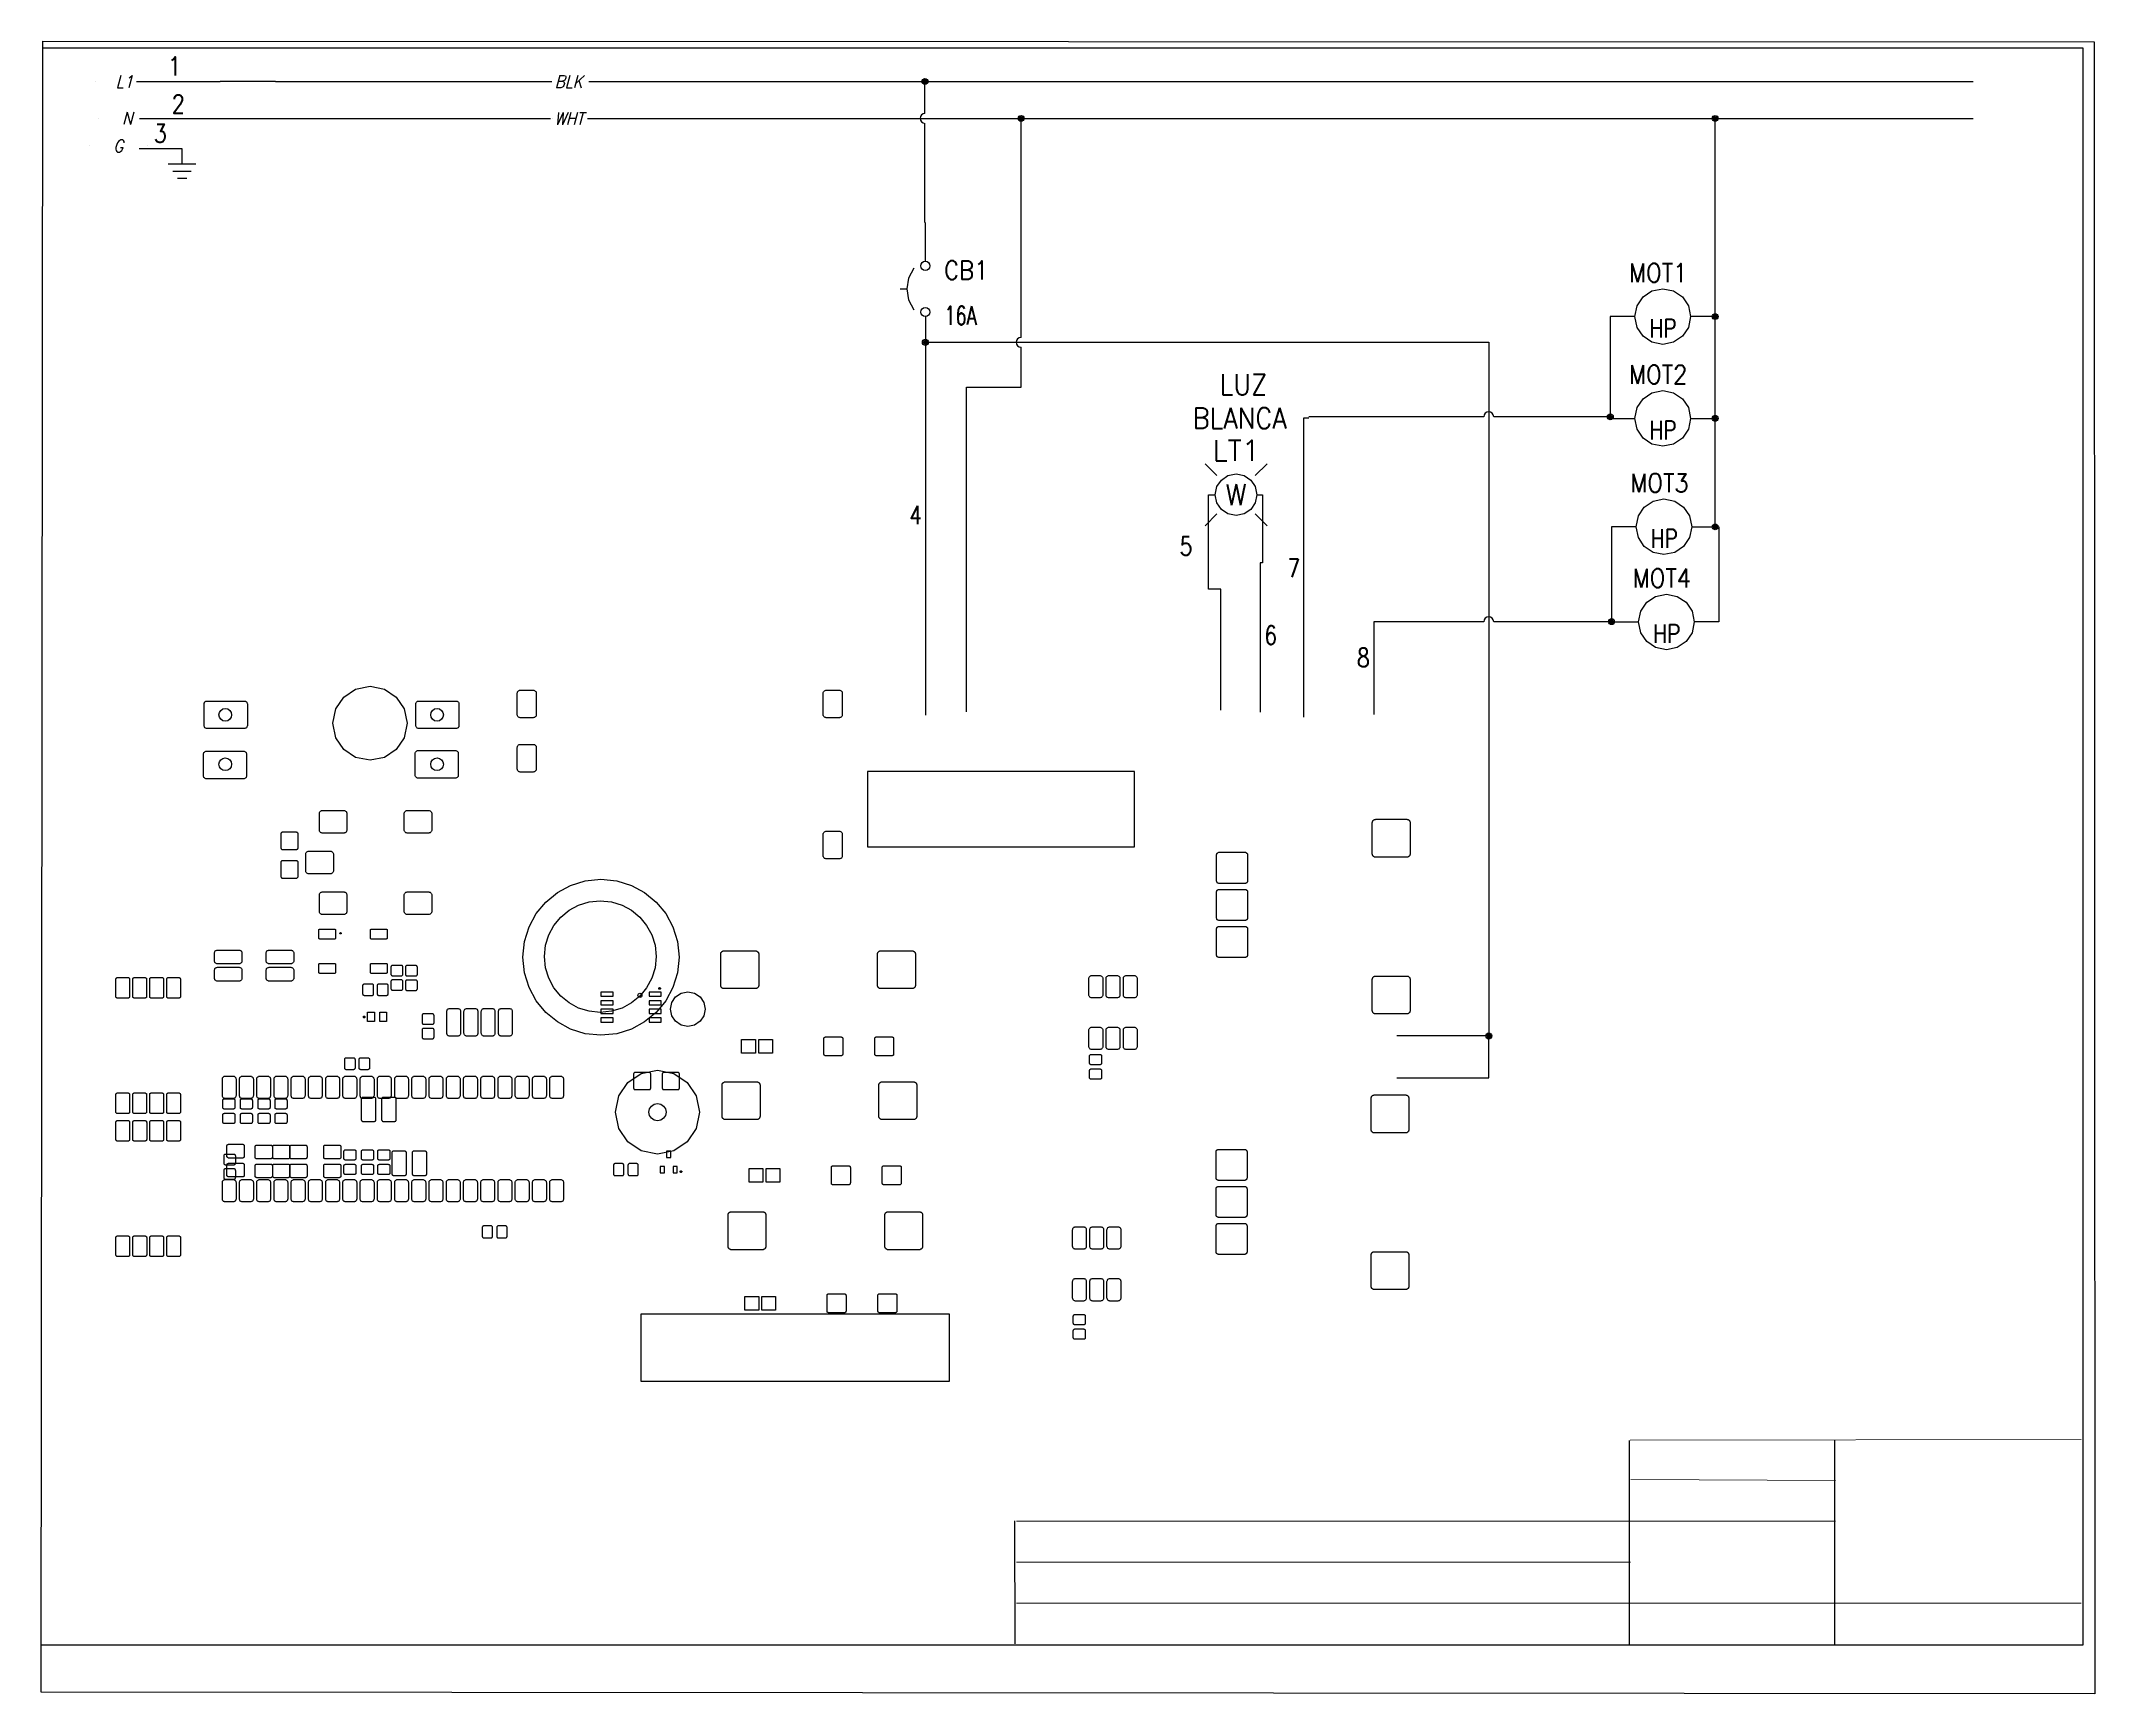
# Paper-space layout 'ANSI C Title Block' of a CAD drawing. Header units: inches. Extents: x 0.2 to 20.7, y -0.3 to 16.2.
# The model-space entities are those that its viewports show. They can reach past a viewport. Long polylines and large blocks are cut down to what shows.
import ezdxf
from ezdxf.enums import TextEntityAlignment as Align

# ---------------------------------------------------------------- set-up
doc = ezdxf.new("R2010")
doc.units = ezdxf.units.IN
doc.header["$MEASUREMENT"] = 0
doc.linetypes.add('CENTERX2', pattern=[20.32, 12.7, -2.54, 2.54, -2.54])
doc.linetypes.add('HIDDEN2', pattern=[0.1875, 0.125, -0.0625])
for name, color, linetype in [('BLK_12AWG', 7, 'Continuous'), ('CONTORNO', 179, 'Continuous'), ('DESC', 250, 'Continuous'), ('MISC', 250, 'Continuous'), ('SYMS', 7, 'Continuous'), ('TAGS', 250, 'Continuous'), ('Viewport', 7, 'Continuous'), ('WIREFIXED', 160, 'Continuous')]:
    doc.layers.add(name, color=color, linetype=linetype)
doc.styles.add('SLDTEXTSTYLE0', font='tahoma.ttf')
doc.styles.add('SLDTEXTSTYLE1', font='tahomabd.ttf')
doc.styles.add('WD', font='romans.shx')

psp = doc.layouts.new('ANSI C Title Block')

msp = doc.modelspace()

# ---------------------------------------------------------------- texts
at = {"color": 7, "linetype": 'Continuous', "lineweight": 0, "attachment_point": 1, "style": 'SLDTEXTSTYLE0'}
for s, insert, char_height in [('REVISÓ:', (143.13, 96.097), 0.1318), ('CABLE LUZ LED Y MOTOR: Encauchetado 2X18 Centelsa', (126.95, 95.658), 0.1245), ('FECHA:', (143.173, 95.724), 0.1318), ('CABLE TOMA CORRIENTE: Cable Encauchetado 3X12 Centelsa', (126.937, 95.427), 0.1245), ('CABLE DISPLAY: Cable de Instrumentación 20X22 AWG', (126.947, 95.195), 0.1245), ('NOTA: Cablear de acuerdo a potencia de cada conexión.', (136.886, 95.275), 0.1245), ('CONEXIONES DC y AC TARJETA: Cable vehicular centelsa AWG#18 (Linea 1:Negro, Neutro: Blanco,GND:Negro, +VDC:Rojo)', (126.936, 94.959), 0.1245), ('\\pi-0.39529,l0.52705,t1.0541;NOMBRE:^IConexiones Modulo de Flujo Laminar con Panel Movil', (136.897, 94.848), 0.13176), ('HOJA 1 DE 1', (143.334, 94.864), 0.17568), ('PLANO Nº:', (145.176, 94.846), 0.1318)]:
    msp.add_mtext(s, dxfattribs=dict(at, insert=insert, char_height=char_height))
at = {"insert": (126.946, 94.778), "char_height": 0.12, "attachment_point": 1}
msp.add_mtext_dynamic_manual_height_columns('Conexiones no mostradas en este plano, debe referirse a esquema electronico', width=9.45621, gutter_width=0.05, heights=[0], dxfattribs=at)
at = {"layer": 'CONTORNO', "color": 7, "insert": (143.125, 96.511), "char_height": 0.13176, "attachment_point": 1, "style": 'SLDTEXTSTYLE0'}
msp.add_mtext('DIBUJÓ:  JUDAPIES', dxfattribs=at)
at = {"layer": 'CONTORNO', "insert": (145.449, 96.278), "char_height": 0.2196, "attachment_point": 1, "style": 'SLDTEXTSTYLE1'}
msp.add_mtext('JP INGLOBAL', dxfattribs=at)

# ---------------------------------------------------------------- blocks, each defined once
blk = doc.blocks.new('HT0_LGENERIC')
at = {"style": 'WD', "oblique": 15, "width": 0.9}
blk.add_attdef('COLOR', text='', height=0.125, dxfattribs=at).set_placement((0, 0), align=Align.MIDDLE_CENTER)
at = {"color": 7, "style": 'WD'}
for tag, p in [('X4_TINY_DOT_DONT_REMOVE', (-0.125, 0)), ('X1_TINY_DOT_DONT_REMOVE', (0.125, 0))]:
    blk.add_attdef(tag, p, '', height=0.0001, dxfattribs=at)
at = {"style": 'WD', "flags": 1}
for tag, p in [('X4TERM01', (-0.125, 0)), ('X1TERM01', (0.125, 0))]:
    blk.add_attdef(tag, p, '', height=0.01, dxfattribs=at)
blk = doc.blocks.new('SW_NOTE_2')
at = {"layer": 'CONTORNO', "color": 0, "char_height": 1.0583, "attachment_point": 2, "style": 'SLDTEXTSTYLE0'}
for s, insert in [('La información aqui contenida es ', (10.29, 1.34)), ('propiedad intelectual de', (10.08, -0.07)), ('JP INGLOBLAL.', (10.1, -1.48)), ('Prohibida su reproducción total o ', (10.3, -2.89)), ('parcial sin autorización', (10.12, -4.3))]:
    blk.add_mtext(s, dxfattribs=dict(at, insert=insert))
blk = doc.blocks.new('RPAD')
blk.add_trace([(-0.5, -0.5), (-0.5, 0.5), (0.5, -0.5), (0.5, 0.5)])
blk = doc.blocks.new('EPAD')
at = {"const_width": 0.5}
blk.add_lwpolyline([(-0.25, 0, 1), (0.25, 0, 1)], format="xyb", close=True, dxfattribs=at)
blk = doc.blocks.new('CBA2Board')
for points, const_width in [([(154.675, 100.921), (162.531, 100.921), (162.531, 105.055), (154.675, 105.055), (154.675, 100.921)], 0.008), ([(154.675, 100.921), (162.531, 100.921), (162.531, 105.055), (154.675, 105.055), (154.675, 100.921)], 0.008), ([(154.675, 100.921), (162.531, 100.921), (162.531, 105.055), (154.675, 105.055), (154.675, 100.921)], 0.008), ([(155.356, 105.021), (155.315, 104.98)], 0.008), ([(155.356, 105.021), (155.315, 104.98)], 0.008), ([(155.356, 105.021), (155.315, 104.98)], 0.008), ([(156.789, 105.021), (155.356, 105.021)], 0.008), ([(156.789, 105.021), (155.356, 105.021)], 0.008), ([(156.789, 105.021), (155.356, 105.021)], 0.008), ([(156.042, 104.994), (156.043, 105.002), (156.048, 105.009), (156.054, 105.013), (156.062, 105.015)], 0.008), ([(156.042, 104.994), (156.043, 105.002), (156.048, 105.009), (156.054, 105.013), (156.062, 105.015)], 0.008), ([(156.042, 104.994), (156.043, 105.002), (156.048, 105.009), (156.054, 105.013), (156.062, 105.015)], 0.008), ([(156.042, 104.523), (156.042, 104.994)], 0.008), ([(156.042, 104.523), (156.042, 104.994)], 0.008), ([(156.042, 104.523), (156.042, 104.994)], 0.008), ([(156.062, 105.015), (156.533, 105.015)], 0.008), ([(156.062, 105.015), (156.533, 105.015)], 0.008), ([(156.062, 105.015), (156.533, 105.015)], 0.008), ([(156.553, 104.994), (156.552, 105.002), (156.548, 105.009), (156.541, 105.013), (156.533, 105.015)], 0.008), ([(156.553, 104.994), (156.552, 105.002), (156.548, 105.009), (156.541, 105.013), (156.533, 105.015)], 0.008), ([(156.553, 104.994), (156.552, 105.002), (156.548, 105.009), (156.541, 105.013), (156.533, 105.015)], 0.008), ([(156.553, 104.994), (156.553, 104.523)], 0.008), ([(156.553, 104.994), (156.553, 104.523)], 0.008), ([(156.553, 104.994), (156.553, 104.523)], 0.008), ([(156.83, 104.98), (156.789, 105.021)], 0.008), ([(156.83, 104.98), (156.789, 105.021)], 0.008), ([(156.83, 104.98), (156.789, 105.021)], 0.008), ([(157.05, 103.926), (159.113, 103.926), (159.113, 104.997), (157.05, 104.997), (157.05, 103.926)], 0.008), ([(157.05, 103.926), (159.113, 103.926), (159.113, 104.997), (157.05, 104.997), (157.05, 103.926)], 0.008), ([(157.05, 103.926), (159.113, 103.926), (159.113, 104.997), (157.05, 104.997), (157.05, 103.926)], 0.008), ([(159.451, 105.007), (159.451, 104.607)], 0.008), ([(159.451, 105.007), (159.851, 105.007)], 0.008), ([(159.451, 105.007), (159.451, 104.607)], 0.008), ([(159.451, 105.007), (159.851, 105.007)], 0.008), ([(159.451, 105.007), (159.451, 104.607)], 0.008), ([(159.451, 105.007), (159.851, 105.007)], 0.008), ([(159.851, 105.007), (159.851, 104.607)], 0.008), ([(159.851, 105.007), (159.851, 104.607)], 0.008), ([(159.851, 105.007), (159.851, 104.607)], 0.008), ([(159.876, 105.007), (159.876, 104.607)], 0.008), ([(159.876, 105.007), (160.276, 105.007)], 0.008), ([(159.876, 105.007), (159.876, 104.607)], 0.008), ([(159.876, 105.007), (160.276, 105.007)], 0.008), ([(159.876, 105.007), (159.876, 104.607)], 0.008), ([(159.876, 105.007), (160.276, 105.007)], 0.008), ([(160.276, 105.007), (160.276, 104.607)], 0.008), ([(160.276, 105.007), (160.276, 104.607)], 0.008), ([(160.276, 105.007), (160.276, 104.607)], 0.008), ([(160.302, 105.007), (160.302, 104.607)], 0.008), ([(160.302, 105.007), (160.702, 105.007)], 0.008), ([(160.302, 105.007), (160.302, 104.607)], 0.008), ([(160.302, 105.007), (160.702, 105.007)], 0.008), ([(160.302, 105.007), (160.302, 104.607)], 0.008), ([(160.302, 105.007), (160.702, 105.007)], 0.008), ([(160.702, 105.007), (160.702, 104.607)], 0.008), ([(160.702, 105.007), (160.702, 104.607)], 0.008), ([(160.702, 105.007), (160.702, 104.607)], 0.008), ([(160.731, 105.007), (160.731, 104.607)], 0.008), ([(160.731, 105.007), (161.131, 105.007)], 0.008), ([(160.731, 105.007), (160.731, 104.607)], 0.008), ([(160.731, 105.007), (161.131, 105.007)], 0.008), ([(160.731, 105.007), (160.731, 104.607)], 0.008), ([(160.731, 105.007), (161.131, 105.007)], 0.008), ([(161.131, 105.007), (161.131, 104.607)], 0.008), ([(161.131, 105.007), (161.131, 104.607)], 0.008), ([(161.131, 105.007), (161.131, 104.607)], 0.008), ([(161.16, 105.011), (161.16, 104.611)], 0.008), ([(161.16, 105.011), (161.56, 105.011)], 0.008), ([(161.16, 105.011), (161.16, 104.611)], 0.008), ([(161.16, 105.011), (161.56, 105.011)], 0.008), ([(161.16, 105.011), (161.16, 104.611)], 0.008), ([(161.16, 105.011), (161.56, 105.011)], 0.008), ([(161.56, 105.011), (161.56, 104.611)], 0.008), ([(161.56, 105.011), (161.56, 104.611)], 0.008), ([(161.56, 105.011), (161.56, 104.611)], 0.008), ([(161.593, 105.007), (161.593, 104.607)], 0.008), ([(161.593, 105.007), (161.993, 105.007)], 0.008), ([(161.593, 105.007), (161.593, 104.607)], 0.008), ([(161.593, 105.007), (161.993, 105.007)], 0.008), ([(161.593, 105.007), (161.593, 104.607)], 0.008), ([(161.593, 105.007), (161.993, 105.007)], 0.008), ([(161.993, 105.007), (161.993, 104.607)], 0.008), ([(161.993, 105.007), (161.993, 104.607)], 0.008), ([(161.993, 105.007), (161.993, 104.607)], 0.008), ([(162.03, 105.007), (162.03, 104.607)], 0.008), ([(162.03, 105.007), (162.43, 105.007)], 0.008), ([(162.03, 105.007), (162.03, 104.607)], 0.008), ([(162.03, 105.007), (162.43, 105.007)], 0.008), ([(162.03, 105.007), (162.03, 104.607)], 0.008), ([(162.03, 105.007), (162.43, 105.007)], 0.008), ([(162.43, 105.007), (162.43, 104.607)], 0.008), ([(162.43, 105.007), (162.43, 104.607)], 0.008), ([(162.43, 105.007), (162.43, 104.607)], 0.008), ([(155.315, 104.98), (155.315, 104.349)], 0.008), ([(155.315, 104.98), (155.315, 104.349)], 0.008), ([(155.315, 104.98), (155.315, 104.349)], 0.008), ([(155.323, 104.89), (155.323, 104.726)], 0.008), ([(155.323, 104.89), (155.569, 104.89), (155.569, 104.726)], 0.008), ([(155.323, 104.89), (155.323, 104.726)], 0.008), ([(155.323, 104.89), (155.569, 104.89), (155.569, 104.726)], 0.008), ([(155.323, 104.89), (155.323, 104.726)], 0.008), ([(155.323, 104.89), (155.569, 104.89), (155.569, 104.726)], 0.008), ([(155.359, 104.972), (155.362, 104.974)], 0.008), ([(155.359, 104.972), (155.362, 104.974)], 0.008), ([(155.359, 104.972), (155.362, 104.974)], 0.008), ([(155.375, 104.925), (155.359, 104.971), (155.359, 104.971), (155.359, 104.972)], 0.008), ([(155.359, 104.972), (155.359, 104.972)], 0.008), ([(155.375, 104.925), (155.359, 104.971), (155.359, 104.971), (155.359, 104.972)], 0.008), ([(155.359, 104.972), (155.359, 104.972)], 0.008), ([(155.375, 104.925), (155.359, 104.971), (155.359, 104.971), (155.359, 104.972)], 0.008), ([(155.359, 104.972), (155.359, 104.972)], 0.008), ([(155.362, 104.974), (155.362, 104.974)], 0.008), ([(155.364, 104.972), (155.362, 104.974)], 0.008), ([(155.362, 104.974), (155.362, 104.974)], 0.008), ([(155.364, 104.972), (155.362, 104.974)], 0.008), ([(155.362, 104.974), (155.362, 104.974)], 0.008), ([(155.364, 104.972), (155.362, 104.974)], 0.008), ([(155.364, 104.972), (155.377, 104.933)], 0.008), ([(155.364, 104.972), (155.377, 104.933)], 0.008), ([(155.364, 104.972), (155.377, 104.933)], 0.008), ([(155.375, 104.925), (155.377, 104.922)], 0.008), ([(155.375, 104.925), (155.377, 104.922)], 0.008), ([(155.375, 104.925), (155.377, 104.922)], 0.008), ([(155.377, 104.933), (155.391, 104.972)], 0.008), ([(155.377, 104.933), (155.391, 104.972)], 0.008), ([(155.377, 104.933), (155.391, 104.972)], 0.008), ([(155.38, 104.925), (155.377, 104.922)], 0.008), ([(155.38, 104.925), (155.377, 104.922)], 0.008), ([(155.38, 104.925), (155.377, 104.922)], 0.008), ([(155.396, 104.972), (155.395, 104.971), (155.395, 104.97), (155.38, 104.925)], 0.008), ([(155.396, 104.972), (155.395, 104.971), (155.395, 104.97), (155.38, 104.925)], 0.008), ([(155.396, 104.972), (155.395, 104.971), (155.395, 104.97), (155.38, 104.925)], 0.008), ([(155.391, 104.972), (155.393, 104.974)], 0.008), ([(155.391, 104.972), (155.393, 104.974)], 0.008), ([(155.391, 104.972), (155.393, 104.974)], 0.008), ([(155.396, 104.972), (155.393, 104.974)], 0.008), ([(155.393, 104.974), (155.393, 104.974)], 0.008), ([(155.396, 104.972), (155.393, 104.974)], 0.008), ([(155.393, 104.974), (155.393, 104.974)], 0.008), ([(155.396, 104.972), (155.393, 104.974)], 0.008), ([(155.393, 104.974), (155.393, 104.974)], 0.008), ([(155.396, 104.972), (155.396, 104.972)], 0.008), ([(155.396, 104.972), (155.396, 104.972)], 0.008), ([(155.396, 104.972), (155.396, 104.972)], 0.008), ([(155.405, 104.96), (155.406, 104.965), (155.409, 104.97)], 0.008), ([(155.405, 104.96), (155.406, 104.965), (155.409, 104.97)], 0.008), ([(155.405, 104.96), (155.406, 104.965), (155.409, 104.97)], 0.008), ([(155.405, 104.937), (155.405, 104.96)], 0.008), ([(155.405, 104.937), (155.405, 104.96)], 0.008), ([(155.405, 104.937), (155.405, 104.96)], 0.008), ([(155.405, 104.937), (155.406, 104.931), (155.409, 104.927)], 0.008), ([(155.405, 104.937), (155.406, 104.931), (155.409, 104.927)], 0.008), ([(155.405, 104.937), (155.406, 104.931), (155.409, 104.927)], 0.008), ([(155.409, 104.97), (155.414, 104.973), (155.42, 104.974), (155.426, 104.973), (155.431, 104.97)], 0.008), ([(155.409, 104.97), (155.414, 104.973), (155.42, 104.974), (155.426, 104.973), (155.431, 104.97)], 0.008), ([(155.409, 104.97), (155.414, 104.973), (155.42, 104.974), (155.426, 104.973), (155.431, 104.97)], 0.008), ([(155.431, 104.927), (155.426, 104.924), (155.42, 104.922), (155.414, 104.924), (155.409, 104.927)], 0.008), ([(155.431, 104.927), (155.426, 104.924), (155.42, 104.922), (155.414, 104.924), (155.409, 104.927)], 0.008), ([(155.431, 104.927), (155.426, 104.924), (155.42, 104.922), (155.414, 104.924), (155.409, 104.927)], 0.008), ([(155.41, 104.959), (155.411, 104.963), (155.413, 104.967)], 0.008), ([(155.41, 104.959), (155.411, 104.963), (155.413, 104.967)], 0.008), ([(155.41, 104.959), (155.411, 104.963), (155.413, 104.967)], 0.008), ([(155.41, 104.959), (155.41, 104.959)], 0.008), ([(155.41, 104.959), (155.41, 104.937)], 0.008), ([(155.41, 104.959), (155.41, 104.959)], 0.008), ([(155.41, 104.959), (155.41, 104.937)], 0.008), ([(155.41, 104.959), (155.41, 104.959)], 0.008), ([(155.41, 104.959), (155.41, 104.937)], 0.008), ([(155.41, 104.937), (155.411, 104.933), (155.413, 104.93)], 0.008), ([(155.41, 104.937), (155.411, 104.933), (155.413, 104.93)], 0.008), ([(155.41, 104.937), (155.411, 104.933), (155.413, 104.93)], 0.008), ([(155.42, 104.969), (155.417, 104.969), (155.413, 104.967)], 0.008), ([(155.42, 104.969), (155.417, 104.969), (155.413, 104.967)], 0.008), ([(155.42, 104.969), (155.417, 104.969), (155.413, 104.967)], 0.008), ([(155.413, 104.93), (155.416, 104.928), (155.42, 104.927)], 0.008), ([(155.413, 104.93), (155.416, 104.928), (155.42, 104.927)], 0.008), ([(155.413, 104.93), (155.416, 104.928), (155.42, 104.927)], 0.008), ([(155.427, 104.967), (155.424, 104.969), (155.42, 104.969)], 0.008), ([(155.427, 104.967), (155.424, 104.969), (155.42, 104.969)], 0.008), ([(155.427, 104.967), (155.424, 104.969), (155.42, 104.969)], 0.008), ([(155.42, 104.927), (155.424, 104.928), (155.427, 104.93)], 0.008), ([(155.42, 104.927), (155.424, 104.928), (155.427, 104.93)], 0.008), ([(155.42, 104.927), (155.424, 104.928), (155.427, 104.93)], 0.008), ([(155.431, 104.959), (155.43, 104.963), (155.427, 104.967)], 0.008), ([(155.431, 104.959), (155.43, 104.963), (155.427, 104.967)], 0.008), ([(155.431, 104.959), (155.43, 104.963), (155.427, 104.967)], 0.008), ([(155.431, 104.938), (155.43, 104.933), (155.427, 104.93)], 0.008), ([(155.431, 104.938), (155.43, 104.933), (155.427, 104.93)], 0.008), ([(155.431, 104.938), (155.43, 104.933), (155.427, 104.93)], 0.008), ([(155.436, 104.959), (155.435, 104.965), (155.431, 104.97)], 0.008), ([(155.436, 104.959), (155.435, 104.965), (155.431, 104.97)], 0.008), ([(155.436, 104.959), (155.435, 104.965), (155.431, 104.97)], 0.008), ([(155.431, 104.938), (155.431, 104.959)], 0.008), ([(155.431, 104.959), (155.431, 104.959)], 0.008), ([(155.431, 104.938), (155.431, 104.959)], 0.008), ([(155.431, 104.959), (155.431, 104.959)], 0.008), ([(155.431, 104.938), (155.431, 104.959)], 0.008), ([(155.431, 104.959), (155.431, 104.959)], 0.008), ([(155.436, 104.938), (155.435, 104.932), (155.431, 104.927)], 0.008), ([(155.436, 104.938), (155.435, 104.932), (155.431, 104.927)], 0.008), ([(155.436, 104.938), (155.435, 104.932), (155.431, 104.927)], 0.008), ([(155.436, 104.959), (155.436, 104.959)], 0.008), ([(155.436, 104.959), (155.436, 104.938)], 0.008), ([(155.436, 104.959), (155.436, 104.959)], 0.008), ([(155.436, 104.959), (155.436, 104.938)], 0.008), ([(155.436, 104.959), (155.436, 104.959)], 0.008), ([(155.436, 104.959), (155.436, 104.938)], 0.008), ([(155.436, 104.938), (155.436, 104.938)], 0.008), ([(155.436, 104.938), (155.436, 104.938)], 0.008), ([(155.436, 104.938), (155.436, 104.938)], 0.008), ([(155.446, 104.972), (155.448, 104.974)], 0.008), ([(155.446, 104.972), (155.448, 104.974)], 0.008), ([(155.446, 104.972), (155.448, 104.974)], 0.008), ([(155.446, 104.972), (155.446, 104.972)], 0.008), ([(155.446, 104.938), (155.446, 104.972)], 0.008), ([(155.446, 104.972), (155.446, 104.972)], 0.008), ([(155.446, 104.938), (155.446, 104.972)], 0.008), ([(155.446, 104.972), (155.446, 104.972)], 0.008), ([(155.446, 104.938), (155.446, 104.972)], 0.008), ([(155.446, 104.937), (155.446, 104.938)], 0.008), ([(155.446, 104.937), (155.446, 104.938)], 0.008), ([(155.446, 104.937), (155.446, 104.938)], 0.008), ([(155.446, 104.937), (155.447, 104.931), (155.451, 104.926)], 0.008), ([(155.446, 104.937), (155.447, 104.931), (155.451, 104.926)], 0.008), ([(155.446, 104.937), (155.447, 104.931), (155.451, 104.926)], 0.008), ([(155.448, 104.974), (155.448, 104.974)], 0.008), ([(155.451, 104.972), (155.448, 104.974)], 0.008), ([(155.448, 104.974), (155.448, 104.974)], 0.008), ([(155.448, 104.974), (155.448, 104.974)], 0.008), ([(155.451, 104.972), (155.448, 104.974)], 0.008), ([(155.448, 104.974), (155.448, 104.974)], 0.008), ([(155.448, 104.974), (155.448, 104.974)], 0.008), ([(155.451, 104.972), (155.448, 104.974)], 0.008), ([(155.448, 104.974), (155.448, 104.974)], 0.008), ([(155.451, 104.972), (155.451, 104.938)], 0.008), ([(155.451, 104.972), (155.451, 104.972)], 0.008), ([(155.451, 104.972), (155.451, 104.938)], 0.008), ([(155.451, 104.972), (155.451, 104.972)], 0.008), ([(155.451, 104.972), (155.451, 104.938)], 0.008), ([(155.451, 104.972), (155.451, 104.972)], 0.008), ([(155.451, 104.938), (155.451, 104.938)], 0.008), ([(155.451, 104.938), (155.452, 104.933), (155.455, 104.93)], 0.008), ([(155.451, 104.938), (155.451, 104.938)], 0.008), ([(155.451, 104.938), (155.452, 104.933), (155.455, 104.93)], 0.008), ([(155.451, 104.938), (155.451, 104.938)], 0.008), ([(155.451, 104.938), (155.452, 104.933), (155.455, 104.93)], 0.008), ([(155.461, 104.923), (155.456, 104.924), (155.451, 104.926)], 0.008), ([(155.461, 104.923), (155.456, 104.924), (155.451, 104.926)], 0.008), ([(155.461, 104.923), (155.456, 104.924), (155.451, 104.926)], 0.008), ([(155.455, 104.93), (155.458, 104.928), (155.461, 104.927)], 0.008), ([(155.455, 104.93), (155.458, 104.928), (155.461, 104.927)], 0.008), ([(155.455, 104.93), (155.458, 104.928), (155.461, 104.927)], 0.008), ([(155.469, 104.931), (155.466, 104.928), (155.461, 104.927)], 0.008), ([(155.469, 104.931), (155.466, 104.928), (155.461, 104.927)], 0.008), ([(155.469, 104.931), (155.466, 104.928), (155.461, 104.927)], 0.008), ([(155.472, 104.927), (155.467, 104.924), (155.461, 104.923)], 0.008), ([(155.472, 104.927), (155.467, 104.924), (155.461, 104.923)], 0.008), ([(155.472, 104.927), (155.467, 104.924), (155.461, 104.923)], 0.008), ([(155.472, 104.938), (155.471, 104.934), (155.469, 104.931)], 0.008), ([(155.472, 104.938), (155.471, 104.934), (155.469, 104.931)], 0.008), ([(155.472, 104.938), (155.471, 104.934), (155.469, 104.931)], 0.008), ([(155.472, 104.972), (155.474, 104.974)], 0.008), ([(155.472, 104.972), (155.474, 104.974)], 0.008), ([(155.472, 104.972), (155.474, 104.974)], 0.008), ([(155.472, 104.939), (155.472, 104.972)], 0.008), ([(155.472, 104.972), (155.472, 104.972)], 0.008), ([(155.472, 104.939), (155.472, 104.972)], 0.008), ([(155.472, 104.972), (155.472, 104.972)], 0.008), ([(155.472, 104.939), (155.472, 104.972)], 0.008), ([(155.472, 104.972), (155.472, 104.972)], 0.008), ([(155.472, 104.938), (155.472, 104.939)], 0.008), ([(155.472, 104.938), (155.472, 104.939)], 0.008), ([(155.472, 104.938), (155.472, 104.939)], 0.008), ([(155.477, 104.938), (155.476, 104.932), (155.472, 104.927)], 0.008), ([(155.477, 104.938), (155.476, 104.932), (155.472, 104.927)], 0.008), ([(155.477, 104.938), (155.476, 104.932), (155.472, 104.927)], 0.008), ([(155.477, 104.972), (155.474, 104.974)], 0.008), ([(155.474, 104.974), (155.474, 104.974)], 0.008), ([(155.474, 104.974), (155.474, 104.974)], 0.008), ([(155.477, 104.972), (155.474, 104.974)], 0.008), ([(155.474, 104.974), (155.474, 104.974)], 0.008), ([(155.474, 104.974), (155.474, 104.974)], 0.008), ([(155.477, 104.972), (155.474, 104.974)], 0.008), ([(155.474, 104.974), (155.474, 104.974)], 0.008), ([(155.474, 104.974), (155.474, 104.974)], 0.008), ([(155.477, 104.972), (155.477, 104.971)], 0.008), ([(155.477, 104.972), (155.477, 104.971)], 0.008), ([(155.477, 104.972), (155.477, 104.971)], 0.008), ([(155.477, 104.971), (155.477, 104.939)], 0.008), ([(155.477, 104.971), (155.477, 104.939)], 0.008), ([(155.477, 104.971), (155.477, 104.939)], 0.008), ([(155.477, 104.938), (155.477, 104.939)], 0.008), ([(155.477, 104.938), (155.477, 104.939)], 0.008), ([(155.477, 104.938), (155.477, 104.939)], 0.008), ([(155.485, 104.972), (155.485, 104.973), (155.485, 104.973), (155.485, 104.973), (155.486, 104.974), (155.486, 104.974), (155.487, 104.974), (155.488, 104.974), (155.513, 104.974)], 0.008), ([(155.485, 104.972), (155.485, 104.973), (155.485, 104.973), (155.485, 104.973), (155.486, 104.974), (155.486, 104.974), (155.487, 104.974), (155.488, 104.974), (155.513, 104.974)], 0.008), ([(155.485, 104.972), (155.485, 104.973), (155.485, 104.973), (155.485, 104.973), (155.486, 104.974), (155.486, 104.974), (155.487, 104.974), (155.488, 104.974), (155.513, 104.974)], 0.008), ([(155.485, 104.972), (155.485, 104.972)], 0.008), ([(155.485, 104.972), (155.486, 104.97), (155.488, 104.969)], 0.008), ([(155.485, 104.972), (155.485, 104.972)], 0.008), ([(155.485, 104.972), (155.486, 104.97), (155.488, 104.969)], 0.008), ([(155.485, 104.972), (155.485, 104.972)], 0.008), ([(155.485, 104.972), (155.486, 104.97), (155.488, 104.969)], 0.008), ([(155.488, 104.969), (155.488, 104.969)], 0.008), ([(155.498, 104.925), (155.498, 104.969), (155.488, 104.969)], 0.008), ([(155.488, 104.969), (155.488, 104.969)], 0.008), ([(155.498, 104.925), (155.498, 104.969), (155.488, 104.969)], 0.008), ([(155.488, 104.969), (155.488, 104.969)], 0.008), ([(155.498, 104.925), (155.498, 104.969), (155.488, 104.969)], 0.008), ([(155.498, 104.925), (155.498, 104.925)], 0.008), ([(155.498, 104.925), (155.5, 104.922)], 0.008), ([(155.498, 104.925), (155.498, 104.925)], 0.008), ([(155.498, 104.925), (155.5, 104.922)], 0.008), ([(155.498, 104.925), (155.498, 104.925)], 0.008), ([(155.498, 104.925), (155.5, 104.922)], 0.008), ([(155.501, 104.922), (155.5, 104.922)], 0.008), ([(155.501, 104.922), (155.5, 104.922)], 0.008), ([(155.501, 104.922), (155.5, 104.922)], 0.008), ([(155.503, 104.925), (155.501, 104.922)], 0.008), ([(155.503, 104.925), (155.501, 104.922)], 0.008), ([(155.503, 104.925), (155.501, 104.922)], 0.008), ([(155.501, 104.922), (155.501, 104.922)], 0.008), ([(155.501, 104.922), (155.501, 104.922)], 0.008), ([(155.501, 104.922), (155.501, 104.922)], 0.008), ([(155.503, 104.969), (155.503, 104.925)], 0.008), ([(155.514, 104.969), (155.503, 104.969)], 0.008), ([(155.503, 104.969), (155.503, 104.925)], 0.008), ([(155.514, 104.969), (155.503, 104.969)], 0.008), ([(155.503, 104.969), (155.503, 104.925)], 0.008), ([(155.514, 104.969), (155.503, 104.969)], 0.008), ([(155.503, 104.925), (155.503, 104.925)], 0.008), ([(155.503, 104.925), (155.503, 104.925)], 0.008), ([(155.503, 104.925), (155.503, 104.925)], 0.008), ([(155.513, 104.974), (155.514, 104.974)], 0.008), ([(155.513, 104.974), (155.514, 104.974)], 0.008), ([(155.513, 104.974), (155.514, 104.974)], 0.008), ([(155.516, 104.972), (155.514, 104.974)], 0.008), ([(155.516, 104.972), (155.514, 104.974)], 0.008), ([(155.516, 104.972), (155.514, 104.974)], 0.008), ([(155.516, 104.972), (155.514, 104.969)], 0.008), ([(155.516, 104.972), (155.514, 104.969)], 0.008), ([(155.516, 104.972), (155.514, 104.969)], 0.008), ([(155.514, 104.969), (155.514, 104.969)], 0.008), ([(155.514, 104.969), (155.514, 104.969)], 0.008), ([(155.514, 104.969), (155.514, 104.969)], 0.008), ([(155.516, 104.972), (155.516, 104.972)], 0.008), ([(155.516, 104.972), (155.516, 104.972)], 0.008), ([(155.516, 104.972), (155.516, 104.972)], 0.008), ([(155.516, 104.972), (155.516, 104.972)], 0.008), ([(155.516, 104.972), (155.516, 104.972)], 0.008), ([(155.516, 104.972), (155.516, 104.972)], 0.008), ([(155.523, 104.943), (155.523, 104.944), (155.523, 104.944), (155.524, 104.945), (155.524, 104.945), (155.525, 104.945), (155.526, 104.945), (155.534, 104.945)], 0.008), ([(155.523, 104.943), (155.523, 104.944), (155.523, 104.944), (155.524, 104.945), (155.524, 104.945), (155.525, 104.945), (155.526, 104.945), (155.534, 104.945)], 0.008), ([(155.523, 104.943), (155.523, 104.944), (155.523, 104.944), (155.524, 104.945), (155.524, 104.945), (155.525, 104.945), (155.526, 104.945), (155.534, 104.945)], 0.008), ([(155.523, 104.943), (155.523, 104.943)], 0.008), ([(155.523, 104.943), (155.526, 104.94)], 0.008), ([(155.523, 104.943), (155.523, 104.943)], 0.008), ([(155.523, 104.943), (155.526, 104.94)], 0.008), ([(155.523, 104.943), (155.523, 104.943)], 0.008), ([(155.523, 104.943), (155.526, 104.94)], 0.008), ([(155.534, 104.933), (155.534, 104.94), (155.526, 104.94)], 0.008), ([(155.526, 104.94), (155.526, 104.94)], 0.008), ([(155.534, 104.933), (155.534, 104.94), (155.526, 104.94)], 0.008), ([(155.526, 104.94), (155.526, 104.94)], 0.008), ([(155.534, 104.933), (155.534, 104.94), (155.526, 104.94)], 0.008), ([(155.526, 104.94), (155.526, 104.94)], 0.008), ([(155.534, 104.953), (155.536, 104.956)], 0.008), ([(155.534, 104.953), (155.536, 104.956)], 0.008), ([(155.534, 104.953), (155.536, 104.956)], 0.008), ([(155.534, 104.945), (155.534, 104.953)], 0.008), ([(155.534, 104.953), (155.534, 104.953)], 0.008), ([(155.534, 104.945), (155.534, 104.953)], 0.008), ([(155.534, 104.953), (155.534, 104.953)], 0.008), ([(155.534, 104.945), (155.534, 104.953)], 0.008), ([(155.534, 104.953), (155.534, 104.953)], 0.008), ([(155.534, 104.932), (155.534, 104.933)], 0.008), ([(155.534, 104.932), (155.534, 104.933)], 0.008), ([(155.534, 104.932), (155.534, 104.933)], 0.008), ([(155.534, 104.932), (155.536, 104.93)], 0.008), ([(155.534, 104.932), (155.536, 104.93)], 0.008), ([(155.534, 104.932), (155.536, 104.93)], 0.008), ([(155.536, 104.956), (155.536, 104.956)], 0.008), ([(155.539, 104.953), (155.536, 104.956)], 0.008), ([(155.536, 104.956), (155.536, 104.956)], 0.008), ([(155.536, 104.956), (155.536, 104.956)], 0.008), ([(155.539, 104.953), (155.536, 104.956)], 0.008), ([(155.536, 104.956), (155.536, 104.956)], 0.008), ([(155.536, 104.956), (155.536, 104.956)], 0.008), ([(155.539, 104.953), (155.536, 104.956)], 0.008), ([(155.536, 104.956), (155.536, 104.956)], 0.008), ([(155.539, 104.932), (155.536, 104.93)], 0.008), ([(155.539, 104.932), (155.536, 104.93)], 0.008), ([(155.539, 104.932), (155.536, 104.93)], 0.008), ([(155.536, 104.93), (155.536, 104.93)], 0.008), ([(155.536, 104.93), (155.536, 104.93)], 0.008), ([(155.536, 104.93), (155.536, 104.93)], 0.008), ([(155.536, 104.93), (155.536, 104.93)], 0.008), ([(155.536, 104.93), (155.536, 104.93)], 0.008), ([(155.536, 104.93), (155.536, 104.93)], 0.008), ([(155.539, 104.953), (155.539, 104.953)], 0.008), ([(155.539, 104.953), (155.539, 104.945), (155.546, 104.945)], 0.008), ([(155.539, 104.953), (155.539, 104.953)], 0.008), ([(155.539, 104.953), (155.539, 104.945), (155.546, 104.945)], 0.008), ([(155.539, 104.953), (155.539, 104.953)], 0.008), ([(155.539, 104.953), (155.539, 104.945), (155.546, 104.945)], 0.008), ([(155.549, 104.943), (155.549, 104.942), (155.548, 104.941), (155.548, 104.941), (155.548, 104.941), (155.547, 104.941), (155.546, 104.94), (155.539, 104.94), (155.539, 104.933)], 0.008), ([(155.549, 104.943), (155.549, 104.942), (155.548, 104.941), (155.548, 104.941), (155.548, 104.941), (155.547, 104.941), (155.546, 104.94), (155.539, 104.94), (155.539, 104.933)], 0.008), ([(155.549, 104.943), (155.549, 104.942), (155.548, 104.941), (155.548, 104.941), (155.548, 104.941), (155.547, 104.941), (155.546, 104.94), (155.539, 104.94), (155.539, 104.933)], 0.008), ([(155.539, 104.932), (155.539, 104.933)], 0.008), ([(155.539, 104.932), (155.539, 104.933)], 0.008), ([(155.539, 104.932), (155.539, 104.933)], 0.008), ([(155.549, 104.943), (155.546, 104.945)], 0.008), ([(155.546, 104.945), (155.546, 104.945)], 0.008), ([(155.549, 104.943), (155.546, 104.945)], 0.008), ([(155.546, 104.945), (155.546, 104.945)], 0.008), ([(155.549, 104.943), (155.546, 104.945)], 0.008), ([(155.546, 104.945), (155.546, 104.945)], 0.008), ([(155.549, 104.943), (155.549, 104.943)], 0.008), ([(155.549, 104.943), (155.549, 104.943)], 0.008), ([(155.549, 104.943), (155.549, 104.943)], 0.008), ([(155.704, 104.951), (155.704, 104.893)], 0.008), ([(155.714, 104.951), (155.704, 104.951)], 0.008), ([(155.704, 104.951), (155.704, 104.893)], 0.008), ([(155.714, 104.951), (155.704, 104.951)], 0.008), ([(155.704, 104.951), (155.704, 104.893)], 0.008), ([(155.714, 104.951), (155.704, 104.951)], 0.008), ([(155.704, 104.893), (155.714, 104.893)], 0.008), ([(155.704, 104.893), (155.714, 104.893)], 0.008), ([(155.704, 104.893), (155.714, 104.893)], 0.008), ([(155.714, 104.951), (155.726, 104.951)], 0.008), ([(155.714, 104.893), (155.714, 104.951)], 0.008), ([(155.714, 104.951), (155.726, 104.951)], 0.008), ([(155.714, 104.893), (155.714, 104.951)], 0.008), ([(155.714, 104.951), (155.726, 104.951)], 0.008), ([(155.714, 104.893), (155.714, 104.951)], 0.008), ([(155.726, 104.893), (155.714, 104.893)], 0.008), ([(155.726, 104.893), (155.714, 104.893)], 0.008), ([(155.726, 104.893), (155.714, 104.893)], 0.008), ([(155.726, 104.977), (155.726, 104.974)], 0.008), ([(155.726, 104.977), (155.726, 104.974)], 0.008), ([(155.726, 104.977), (155.726, 104.974)], 0.008), ([(155.726, 104.974), (155.726, 104.951)], 0.008), ([(155.732, 104.968), (155.726, 104.974)], 0.008), ([(155.726, 104.974), (155.726, 104.951)], 0.008), ([(155.732, 104.968), (155.726, 104.974)], 0.008), ([(155.726, 104.974), (155.726, 104.951)], 0.008), ([(155.732, 104.968), (155.726, 104.974)], 0.008), ([(155.726, 104.951), (155.726, 104.893)], 0.008), ([(155.726, 104.951), (155.726, 104.893)], 0.008), ([(155.726, 104.951), (155.726, 104.893)], 0.008), ([(155.726, 104.893), (155.726, 104.871)], 0.008), ([(155.726, 104.893), (155.726, 104.871)], 0.008), ([(155.726, 104.893), (155.726, 104.871)], 0.008), ([(155.726, 104.871), (155.732, 104.877)], 0.008), ([(155.726, 104.871), (155.732, 104.877)], 0.008), ([(155.726, 104.871), (155.732, 104.877)], 0.008), ([(155.726, 104.871), (155.726, 104.868)], 0.008), ([(155.726, 104.871), (155.726, 104.868)], 0.008), ([(155.726, 104.871), (155.726, 104.868)], 0.008), ([(155.726, 104.867), (155.726, 104.868)], 0.008), ([(155.726, 104.867), (155.726, 104.868)], 0.008), ([(155.726, 104.867), (155.726, 104.868)], 0.008), ([(155.726, 104.867), (155.727, 104.867)], 0.008), ([(155.726, 104.867), (155.727, 104.867)], 0.008), ([(155.726, 104.867), (155.727, 104.867)], 0.008), ([(155.73, 104.978), (155.727, 104.978)], 0.008), ([(155.73, 104.978), (155.727, 104.978)], 0.008), ([(155.73, 104.978), (155.727, 104.978)], 0.008), ([(155.727, 104.867), (155.73, 104.867)], 0.008), ([(155.727, 104.867), (155.73, 104.867)], 0.008), ([(155.727, 104.867), (155.73, 104.867)], 0.008), ([(155.73, 104.978), (155.882, 104.978)], 0.008), ([(155.736, 104.972), (155.73, 104.978)], 0.008), ([(155.73, 104.978), (155.882, 104.978)], 0.008), ([(155.736, 104.972), (155.73, 104.978)], 0.008), ([(155.73, 104.978), (155.882, 104.978)], 0.008), ([(155.736, 104.972), (155.73, 104.978)], 0.008), ([(155.736, 104.873), (155.73, 104.867)], 0.008), ([(155.736, 104.873), (155.73, 104.867)], 0.008), ([(155.736, 104.873), (155.73, 104.867)], 0.008), ([(155.73, 104.867), (155.882, 104.867)], 0.008), ([(155.73, 104.867), (155.882, 104.867)], 0.008), ([(155.73, 104.867), (155.882, 104.867)], 0.008), ([(155.732, 104.968), (155.733, 104.971), (155.736, 104.972)], 0.008), ([(155.732, 104.968), (155.733, 104.971), (155.736, 104.972)], 0.008), ([(155.732, 104.968), (155.733, 104.971), (155.736, 104.972)], 0.008), ([(155.732, 104.968), (155.732, 104.877)], 0.008), ([(155.736, 104.968), (155.732, 104.968)], 0.008), ([(155.732, 104.968), (155.732, 104.877)], 0.008), ([(155.736, 104.968), (155.732, 104.968)], 0.008), ([(155.732, 104.968), (155.732, 104.877)], 0.008), ([(155.736, 104.968), (155.732, 104.968)], 0.008), ([(155.732, 104.877), (155.736, 104.877)], 0.008), ([(155.732, 104.877), (155.733, 104.874), (155.736, 104.873)], 0.008), ([(155.732, 104.877), (155.736, 104.877)], 0.008), ([(155.732, 104.877), (155.733, 104.874), (155.736, 104.873)], 0.008), ([(155.732, 104.877), (155.736, 104.877)], 0.008), ([(155.732, 104.877), (155.733, 104.874), (155.736, 104.873)], 0.008), ([(155.877, 104.972), (155.736, 104.972)], 0.008), ([(155.736, 104.972), (155.736, 104.968)], 0.008), ([(155.877, 104.972), (155.736, 104.972)], 0.008), ([(155.736, 104.972), (155.736, 104.968)], 0.008), ([(155.877, 104.972), (155.736, 104.972)], 0.008), ([(155.736, 104.972), (155.736, 104.968)], 0.008), ([(155.736, 104.877), (155.736, 104.968)], 0.008), ([(155.736, 104.968), (155.877, 104.968), (155.877, 104.877)], 0.008), ([(155.736, 104.877), (155.736, 104.968)], 0.008), ([(155.736, 104.968), (155.877, 104.968), (155.877, 104.877)], 0.008), ([(155.736, 104.877), (155.736, 104.968)], 0.008), ([(155.736, 104.968), (155.877, 104.968), (155.877, 104.877)], 0.008), ([(155.877, 104.877), (155.736, 104.877)], 0.008), ([(155.736, 104.877), (155.736, 104.873)], 0.008), ([(155.877, 104.877), (155.736, 104.877)], 0.008), ([(155.736, 104.877), (155.736, 104.873)], 0.008), ([(155.877, 104.877), (155.736, 104.877)], 0.008), ([(155.736, 104.877), (155.736, 104.873)], 0.008), ([(155.736, 104.873), (155.877, 104.873)], 0.008), ([(155.736, 104.873), (155.877, 104.873)], 0.008), ([(155.736, 104.873), (155.877, 104.873)], 0.008), ([(155.756, 104.887), (155.777, 104.887), (155.777, 104.958), (155.756, 104.958), (155.756, 104.887)], 0.008), ([(155.756, 104.887), (155.777, 104.887), (155.777, 104.958), (155.756, 104.958), (155.756, 104.887)], 0.008), ([(155.756, 104.887), (155.777, 104.887), (155.777, 104.958), (155.756, 104.958), (155.756, 104.887)], 0.008), ([(155.882, 104.978), (155.877, 104.972)], 0.008), ([(155.882, 104.978), (155.877, 104.972)], 0.008), ([(155.882, 104.978), (155.877, 104.972)], 0.008), ([(155.877, 104.968), (155.877, 104.972)], 0.008), ([(155.881, 104.968), (155.88, 104.971), (155.877, 104.972)], 0.008), ([(155.877, 104.968), (155.877, 104.972)], 0.008), ([(155.881, 104.968), (155.88, 104.971), (155.877, 104.972)], 0.008), ([(155.877, 104.968), (155.877, 104.972)], 0.008), ([(155.881, 104.968), (155.88, 104.971), (155.877, 104.972)], 0.008), ([(155.881, 104.968), (155.877, 104.968)], 0.008), ([(155.881, 104.968), (155.877, 104.968)], 0.008), ([(155.881, 104.968), (155.877, 104.968)], 0.008), ([(155.877, 104.873), (155.877, 104.877)], 0.008), ([(155.877, 104.877), (155.881, 104.877)], 0.008), ([(155.881, 104.877), (155.88, 104.874), (155.877, 104.873)], 0.008), ([(155.877, 104.873), (155.877, 104.877)], 0.008), ([(155.877, 104.877), (155.881, 104.877)], 0.008), ([(155.881, 104.877), (155.88, 104.874), (155.877, 104.873)], 0.008), ([(155.877, 104.873), (155.877, 104.877)], 0.008), ([(155.877, 104.877), (155.881, 104.877)], 0.008), ([(155.881, 104.877), (155.88, 104.874), (155.877, 104.873)], 0.008), ([(155.882, 104.867), (155.877, 104.873)], 0.008), ([(155.882, 104.867), (155.877, 104.873)], 0.008), ([(155.882, 104.867), (155.877, 104.873)], 0.008), ([(155.881, 104.968), (155.886, 104.974)], 0.008), ([(155.881, 104.968), (155.886, 104.974)], 0.008), ([(155.881, 104.968), (155.886, 104.974)], 0.008), ([(155.881, 104.877), (155.881, 104.968)], 0.008), ([(155.881, 104.877), (155.881, 104.968)], 0.008), ([(155.881, 104.877), (155.881, 104.968)], 0.008), ([(155.886, 104.871), (155.881, 104.877)], 0.008), ([(155.886, 104.871), (155.881, 104.877)], 0.008), ([(155.886, 104.871), (155.881, 104.877)], 0.008), ([(155.886, 104.978), (155.882, 104.978)], 0.008), ([(155.886, 104.978), (155.882, 104.978)], 0.008), ([(155.886, 104.978), (155.882, 104.978)], 0.008), ([(155.882, 104.867), (155.886, 104.867)], 0.008), ([(155.882, 104.867), (155.886, 104.867)], 0.008), ([(155.882, 104.867), (155.886, 104.867)], 0.008), ([(155.886, 104.977), (155.886, 104.978)], 0.008), ([(155.886, 104.977), (155.886, 104.978)], 0.008), ([(155.886, 104.977), (155.886, 104.978)], 0.008), ([(155.886, 104.977), (155.886, 104.977)], 0.008), ([(155.886, 104.977), (155.886, 104.974)], 0.008), ([(155.886, 104.977), (155.886, 104.977)], 0.008), ([(155.886, 104.977), (155.886, 104.974)], 0.008), ([(155.886, 104.977), (155.886, 104.977)], 0.008), ([(155.886, 104.977), (155.886, 104.974)], 0.008), ([(155.886, 104.974), (155.886, 104.951), (155.886, 104.893), (155.886, 104.871)], 0.008), ([(155.886, 104.974), (155.886, 104.951), (155.886, 104.893), (155.886, 104.871)], 0.008), ([(155.886, 104.974), (155.886, 104.951), (155.886, 104.893), (155.886, 104.871)], 0.008), ([(155.886, 104.951), (155.898, 104.951)], 0.008), ([(155.886, 104.951), (155.898, 104.951)], 0.008), ([(155.886, 104.951), (155.898, 104.951)], 0.008), ([(155.898, 104.893), (155.886, 104.893)], 0.008), ([(155.898, 104.893), (155.886, 104.893)], 0.008), ([(155.898, 104.893), (155.886, 104.893)], 0.008), ([(155.886, 104.871), (155.886, 104.868)], 0.008), ([(155.886, 104.871), (155.886, 104.868)], 0.008), ([(155.886, 104.871), (155.886, 104.868)], 0.008), ([(155.898, 104.951), (155.909, 104.951)], 0.008), ([(155.898, 104.951), (155.898, 104.893)], 0.008), ([(155.898, 104.951), (155.909, 104.951)], 0.008), ([(155.898, 104.951), (155.898, 104.893)], 0.008), ([(155.898, 104.951), (155.909, 104.951)], 0.008), ([(155.898, 104.951), (155.898, 104.893)], 0.008), ([(155.898, 104.893), (155.909, 104.893)], 0.008), ([(155.898, 104.893), (155.909, 104.893)], 0.008), ([(155.898, 104.893), (155.909, 104.893)], 0.008), ([(155.909, 104.893), (155.909, 104.951)], 0.008), ([(155.909, 104.893), (155.909, 104.951)], 0.008), ([(155.909, 104.893), (155.909, 104.951)], 0.008), ([(156.072, 104.759), (156.075, 104.794), (156.083, 104.828), (156.095, 104.859), (156.112, 104.887)], 0.008), ([(156.072, 104.759), (156.075, 104.794), (156.083, 104.828), (156.095, 104.859), (156.112, 104.887)], 0.008), ([(156.072, 104.759), (156.075, 104.794), (156.083, 104.828), (156.095, 104.859), (156.112, 104.887)], 0.008), ([(156.097, 104.918), (156.098, 104.926), (156.101, 104.934), (156.104, 104.941), (156.109, 104.947), (156.115, 104.952), (156.122, 104.956), (156.13, 104.958), (156.138, 104.959)], 0.008), ([(156.141, 104.959), (156.097, 104.915)], 0.008), ([(156.097, 104.918), (156.098, 104.926), (156.101, 104.934), (156.104, 104.941), (156.109, 104.947), (156.115, 104.952), (156.122, 104.956), (156.13, 104.958), (156.138, 104.959)], 0.008), ([(156.141, 104.959), (156.097, 104.915)], 0.008), ([(156.097, 104.918), (156.098, 104.926), (156.101, 104.934), (156.104, 104.941), (156.109, 104.947), (156.115, 104.952), (156.122, 104.956), (156.13, 104.958), (156.138, 104.959)], 0.008), ([(156.141, 104.959), (156.097, 104.915)], 0.008), ([(156.097, 104.918), (156.098, 104.909), (156.101, 104.9), (156.106, 104.893), (156.112, 104.886)], 0.008), ([(156.097, 104.918), (156.098, 104.909), (156.101, 104.9), (156.106, 104.893), (156.112, 104.886)], 0.008), ([(156.097, 104.918), (156.098, 104.909), (156.101, 104.9), (156.106, 104.893), (156.112, 104.886)], 0.008), ([(156.17, 104.944), (156.164, 104.95), (156.156, 104.955), (156.148, 104.958), (156.138, 104.959)], 0.008), ([(156.17, 104.944), (156.164, 104.95), (156.156, 104.955), (156.148, 104.958), (156.138, 104.959)], 0.008), ([(156.17, 104.944), (156.164, 104.95), (156.156, 104.955), (156.148, 104.958), (156.138, 104.959)], 0.008), ([(156.17, 104.944), (156.197, 104.961), (156.228, 104.973), (156.262, 104.981), (156.298, 104.984)], 0.008), ([(156.17, 104.944), (156.197, 104.961), (156.228, 104.973), (156.262, 104.981), (156.298, 104.984)], 0.008), ([(156.17, 104.944), (156.197, 104.961), (156.228, 104.973), (156.262, 104.981), (156.298, 104.984)], 0.008), ([(156.425, 104.944), (156.398, 104.961), (156.367, 104.973), (156.333, 104.981), (156.298, 104.984)], 0.008), ([(156.425, 104.944), (156.398, 104.961), (156.367, 104.973), (156.333, 104.981), (156.298, 104.984)], 0.008), ([(156.425, 104.944), (156.398, 104.961), (156.367, 104.973), (156.333, 104.981), (156.298, 104.984)], 0.008), ([(156.425, 104.944), (156.432, 104.95), (156.439, 104.955), (156.448, 104.958), (156.457, 104.959)], 0.008), ([(156.425, 104.944), (156.432, 104.95), (156.439, 104.955), (156.448, 104.958), (156.457, 104.959)], 0.008), ([(156.425, 104.944), (156.432, 104.95), (156.439, 104.955), (156.448, 104.958), (156.457, 104.959)], 0.008), ([(156.498, 104.915), (156.454, 104.959)], 0.008), ([(156.498, 104.915), (156.454, 104.959)], 0.008), ([(156.498, 104.915), (156.454, 104.959)], 0.008), ([(156.498, 104.918), (156.497, 104.926), (156.495, 104.934), (156.491, 104.941), (156.486, 104.947), (156.48, 104.952), (156.473, 104.956), (156.465, 104.958), (156.457, 104.959)], 0.008), ([(156.498, 104.918), (156.497, 104.926), (156.495, 104.934), (156.491, 104.941), (156.486, 104.947), (156.48, 104.952), (156.473, 104.956), (156.465, 104.958), (156.457, 104.959)], 0.008), ([(156.498, 104.918), (156.497, 104.926), (156.495, 104.934), (156.491, 104.941), (156.486, 104.947), (156.48, 104.952), (156.473, 104.956), (156.465, 104.958), (156.457, 104.959)], 0.008), ([(156.498, 104.918), (156.497, 104.909), (156.494, 104.9), (156.489, 104.893), (156.483, 104.886)], 0.008), ([(156.498, 104.918), (156.497, 104.909), (156.494, 104.9), (156.489, 104.893), (156.483, 104.886)], 0.008), ([(156.498, 104.918), (156.497, 104.909), (156.494, 104.9), (156.489, 104.893), (156.483, 104.886)], 0.008), ([(156.523, 104.759), (156.52, 104.794), (156.512, 104.828), (156.5, 104.859), (156.483, 104.887)], 0.008), ([(156.523, 104.759), (156.52, 104.794), (156.512, 104.828), (156.5, 104.859), (156.483, 104.887)], 0.008), ([(156.523, 104.759), (156.52, 104.794), (156.512, 104.828), (156.5, 104.859), (156.483, 104.887)], 0.008), ([(156.572, 104.89), (156.572, 104.726)], 0.008), ([(156.572, 104.89), (156.818, 104.89), (156.818, 104.726)], 0.008), ([(156.572, 104.89), (156.572, 104.726)], 0.008), ([(156.572, 104.89), (156.818, 104.89), (156.818, 104.726)], 0.008), ([(156.572, 104.89), (156.572, 104.726)], 0.008), ([(156.572, 104.89), (156.818, 104.89), (156.818, 104.726)], 0.008), ([(156.629, 104.972), (156.631, 104.974)], 0.008), ([(156.629, 104.972), (156.631, 104.974)], 0.008), ([(156.629, 104.972), (156.631, 104.974)], 0.008), ([(156.644, 104.925), (156.629, 104.971), (156.629, 104.971), (156.629, 104.972)], 0.008), ([(156.629, 104.972), (156.629, 104.972)], 0.008), ([(156.644, 104.925), (156.629, 104.971), (156.629, 104.971), (156.629, 104.972)], 0.008), ([(156.629, 104.972), (156.629, 104.972)], 0.008), ([(156.644, 104.925), (156.629, 104.971), (156.629, 104.971), (156.629, 104.972)], 0.008), ([(156.629, 104.972), (156.629, 104.972)], 0.008), ([(156.631, 104.974), (156.631, 104.974)], 0.008), ([(156.634, 104.972), (156.631, 104.974)], 0.008), ([(156.631, 104.974), (156.631, 104.974)], 0.008), ([(156.634, 104.972), (156.631, 104.974)], 0.008), ([(156.631, 104.974), (156.631, 104.974)], 0.008), ([(156.634, 104.972), (156.631, 104.974)], 0.008), ([(156.634, 104.972), (156.647, 104.933)], 0.008), ([(156.634, 104.972), (156.647, 104.933)], 0.008), ([(156.634, 104.972), (156.647, 104.933)], 0.008), ([(156.644, 104.925), (156.647, 104.922)], 0.008), ([(156.644, 104.925), (156.647, 104.922)], 0.008), ([(156.644, 104.925), (156.647, 104.922)], 0.008), ([(156.647, 104.933), (156.66, 104.972)], 0.008), ([(156.647, 104.933), (156.66, 104.972)], 0.008), ([(156.647, 104.933), (156.66, 104.972)], 0.008), ([(156.649, 104.925), (156.647, 104.922)], 0.008), ([(156.649, 104.925), (156.647, 104.922)], 0.008), ([(156.649, 104.925), (156.647, 104.922)], 0.008), ([(156.665, 104.972), (156.665, 104.971), (156.665, 104.97), (156.649, 104.925)], 0.008), ([(156.665, 104.972), (156.665, 104.971), (156.665, 104.97), (156.649, 104.925)], 0.008), ([(156.665, 104.972), (156.665, 104.971), (156.665, 104.97), (156.649, 104.925)], 0.008), ([(156.66, 104.972), (156.662, 104.974)], 0.008), ([(156.66, 104.972), (156.662, 104.974)], 0.008), ([(156.66, 104.972), (156.662, 104.974)], 0.008), ([(156.662, 104.974), (156.663, 104.974)], 0.008), ([(156.662, 104.974), (156.663, 104.974)], 0.008), ([(156.662, 104.974), (156.663, 104.974)], 0.008), ([(156.665, 104.972), (156.663, 104.974)], 0.008), ([(156.665, 104.972), (156.663, 104.974)], 0.008), ([(156.665, 104.972), (156.663, 104.974)], 0.008), ([(156.665, 104.972), (156.665, 104.972)], 0.008), ([(156.665, 104.972), (156.665, 104.972)], 0.008), ([(156.665, 104.972), (156.665, 104.972)], 0.008), ([(156.674, 104.972), (156.675, 104.973), (156.677, 104.974)], 0.008), ([(156.674, 104.972), (156.675, 104.973), (156.677, 104.974)], 0.008), ([(156.674, 104.972), (156.675, 104.973), (156.677, 104.974)], 0.008), ([(156.674, 104.972), (156.674, 104.971)], 0.008), ([(156.674, 104.972), (156.674, 104.971)], 0.008), ([(156.674, 104.972), (156.674, 104.971)], 0.008), ([(156.674, 104.926), (156.674, 104.971)], 0.008), ([(156.674, 104.926), (156.674, 104.971)], 0.008), ([(156.674, 104.926), (156.674, 104.971)], 0.008), ([(156.674, 104.925), (156.674, 104.926)], 0.008), ([(156.674, 104.925), (156.674, 104.926)], 0.008), ([(156.674, 104.925), (156.674, 104.926)], 0.008), ([(156.674, 104.925), (156.675, 104.923), (156.677, 104.922)], 0.008), ([(156.674, 104.925), (156.675, 104.923), (156.677, 104.922)], 0.008), ([(156.674, 104.925), (156.675, 104.923), (156.677, 104.922)], 0.008), ([(156.677, 104.974), (156.677, 104.974)], 0.008), ([(156.679, 104.972), (156.679, 104.973), (156.677, 104.974)], 0.008), ([(156.677, 104.974), (156.677, 104.974)], 0.008), ([(156.677, 104.974), (156.677, 104.974)], 0.008), ([(156.679, 104.972), (156.679, 104.973), (156.677, 104.974)], 0.008), ([(156.677, 104.974), (156.677, 104.974)], 0.008), ([(156.677, 104.974), (156.677, 104.974)], 0.008), ([(156.679, 104.972), (156.679, 104.973), (156.677, 104.974)], 0.008), ([(156.677, 104.974), (156.677, 104.974)], 0.008), ([(156.679, 104.971), (156.679, 104.926), (156.679, 104.924), (156.679, 104.924), (156.679, 104.923), (156.678, 104.923), (156.678, 104.923), (156.677, 104.922)], 0.008), ([(156.679, 104.971), (156.679, 104.926), (156.679, 104.924), (156.679, 104.924), (156.679, 104.923), (156.678, 104.923), (156.678, 104.923), (156.677, 104.922)], 0.008), ([(156.679, 104.971), (156.679, 104.926), (156.679, 104.924), (156.679, 104.924), (156.679, 104.923), (156.678, 104.923), (156.678, 104.923), (156.677, 104.922)], 0.008), ([(156.679, 104.972), (156.679, 104.971)], 0.008), ([(156.679, 104.972), (156.679, 104.971)], 0.008), ([(156.679, 104.972), (156.679, 104.971)], 0.008), ([(156.69, 104.972), (156.691, 104.974), (156.693, 104.974)], 0.008), ([(156.69, 104.972), (156.691, 104.974), (156.693, 104.974)], 0.008), ([(156.69, 104.972), (156.691, 104.974), (156.693, 104.974)], 0.008), ([(156.69, 104.972), (156.69, 104.971)], 0.008), ([(156.69, 104.972), (156.69, 104.971)], 0.008), ([(156.69, 104.972), (156.69, 104.971)], 0.008), ([(156.69, 104.926), (156.69, 104.971)], 0.008), ([(156.69, 104.926), (156.69, 104.971)], 0.008), ([(156.69, 104.926), (156.69, 104.971)], 0.008), ([(156.69, 104.925), (156.69, 104.926)], 0.008), ([(156.69, 104.925), (156.69, 104.926)], 0.008), ([(156.69, 104.925), (156.69, 104.926)], 0.008), ([(156.69, 104.925), (156.693, 104.923)], 0.008), ([(156.69, 104.925), (156.693, 104.923)], 0.008), ([(156.69, 104.925), (156.693, 104.923)], 0.008), ([(156.695, 104.973), (156.693, 104.974)], 0.008), ([(156.695, 104.973), (156.693, 104.974)], 0.008), ([(156.695, 104.973), (156.693, 104.974)], 0.008), ([(156.695, 104.925), (156.693, 104.923)], 0.008), ([(156.695, 104.925), (156.693, 104.923)], 0.008), ([(156.695, 104.925), (156.693, 104.923)], 0.008), ([(156.693, 104.923), (156.693, 104.923)], 0.008), ([(156.693, 104.923), (156.693, 104.923)], 0.008), ([(156.693, 104.923), (156.693, 104.923)], 0.008), ([(156.693, 104.923), (156.693, 104.923)], 0.008), ([(156.693, 104.923), (156.693, 104.923)], 0.008), ([(156.693, 104.923), (156.693, 104.923)], 0.008), ([(156.716, 104.924), (156.695, 104.962), (156.695, 104.925)], 0.008), ([(156.695, 104.973), (156.716, 104.935)], 0.008), ([(156.716, 104.924), (156.695, 104.962), (156.695, 104.925)], 0.008), ([(156.695, 104.973), (156.716, 104.935)], 0.008), ([(156.716, 104.924), (156.695, 104.962), (156.695, 104.925)], 0.008), ([(156.695, 104.973), (156.716, 104.935)], 0.008), ([(156.695, 104.925), (156.695, 104.925)], 0.008), ([(156.695, 104.925), (156.695, 104.925)], 0.008), ([(156.695, 104.925), (156.695, 104.925)], 0.008), ([(156.716, 104.972), (156.719, 104.974)], 0.008), ([(156.716, 104.972), (156.719, 104.974)], 0.008), ([(156.716, 104.972), (156.719, 104.974)], 0.008), ([(156.716, 104.972), (156.716, 104.972)], 0.008), ([(156.716, 104.935), (156.716, 104.972)], 0.008), ([(156.716, 104.972), (156.716, 104.972)], 0.008), ([(156.716, 104.935), (156.716, 104.972)], 0.008), ([(156.716, 104.972), (156.716, 104.972)], 0.008), ([(156.716, 104.935), (156.716, 104.972)], 0.008), ([(156.716, 104.924), (156.719, 104.923)], 0.008), ([(156.716, 104.924), (156.719, 104.923)], 0.008), ([(156.716, 104.924), (156.719, 104.923)], 0.008), ([(156.719, 104.974), (156.719, 104.974)], 0.008), ([(156.721, 104.972), (156.719, 104.974)], 0.008), ([(156.719, 104.974), (156.719, 104.974)], 0.008), ([(156.719, 104.974), (156.719, 104.974)], 0.008), ([(156.721, 104.972), (156.719, 104.974)], 0.008), ([(156.719, 104.974), (156.719, 104.974)], 0.008), ([(156.719, 104.974), (156.719, 104.974)], 0.008), ([(156.721, 104.972), (156.719, 104.974)], 0.008), ([(156.719, 104.974), (156.719, 104.974)], 0.008), ([(156.721, 104.972), (156.721, 104.925), (156.721, 104.924), (156.721, 104.924), (156.721, 104.923), (156.72, 104.923), (156.72, 104.923), (156.719, 104.923)], 0.008), ([(156.721, 104.972), (156.721, 104.925), (156.721, 104.924), (156.721, 104.924), (156.721, 104.923), (156.72, 104.923), (156.72, 104.923), (156.719, 104.923)], 0.008), ([(156.721, 104.972), (156.721, 104.925), (156.721, 104.924), (156.721, 104.924), (156.721, 104.923), (156.72, 104.923), (156.72, 104.923), (156.719, 104.923)], 0.008), ([(156.721, 104.972), (156.721, 104.972)], 0.008), ([(156.721, 104.972), (156.721, 104.972)], 0.008), ([(156.721, 104.972), (156.721, 104.972)], 0.008), ([(156.729, 104.943), (156.73, 104.944), (156.73, 104.944), (156.73, 104.945), (156.731, 104.945), (156.731, 104.945), (156.732, 104.945), (156.74, 104.945)], 0.008), ([(156.729, 104.943), (156.73, 104.944), (156.73, 104.944), (156.73, 104.945), (156.731, 104.945), (156.731, 104.945), (156.732, 104.945), (156.74, 104.945)], 0.008), ([(156.729, 104.943), (156.73, 104.944), (156.73, 104.944), (156.73, 104.945), (156.731, 104.945), (156.731, 104.945), (156.732, 104.945), (156.74, 104.945)], 0.008), ([(156.729, 104.943), (156.729, 104.943)], 0.008), ([(156.729, 104.943), (156.732, 104.94)], 0.008), ([(156.729, 104.943), (156.729, 104.943)], 0.008), ([(156.729, 104.943), (156.732, 104.94)], 0.008), ([(156.729, 104.943), (156.729, 104.943)], 0.008), ([(156.729, 104.943), (156.732, 104.94)], 0.008), ([(156.732, 104.94), (156.732, 104.94)], 0.008), ([(156.74, 104.94), (156.732, 104.94)], 0.008), ([(156.732, 104.94), (156.732, 104.94)], 0.008), ([(156.74, 104.94), (156.732, 104.94)], 0.008), ([(156.732, 104.94), (156.732, 104.94)], 0.008), ([(156.74, 104.94), (156.732, 104.94)], 0.008), ([(156.74, 104.953), (156.742, 104.956)], 0.008), ([(156.74, 104.953), (156.742, 104.956)], 0.008), ([(156.74, 104.953), (156.742, 104.956)], 0.008), ([(156.74, 104.945), (156.74, 104.953)], 0.008), ([(156.74, 104.953), (156.74, 104.953)], 0.008), ([(156.74, 104.945), (156.74, 104.953)], 0.008), ([(156.74, 104.953), (156.74, 104.953)], 0.008), ([(156.74, 104.945), (156.74, 104.953)], 0.008), ([(156.74, 104.953), (156.74, 104.953)], 0.008), ([(156.74, 104.933), (156.74, 104.94)], 0.008), ([(156.74, 104.933), (156.74, 104.94)], 0.008), ([(156.74, 104.933), (156.74, 104.94)], 0.008), ([(156.74, 104.932), (156.74, 104.933)], 0.008), ([(156.74, 104.932), (156.74, 104.933)], 0.008), ([(156.74, 104.932), (156.74, 104.933)], 0.008), ([(156.74, 104.932), (156.742, 104.93)], 0.008), ([(156.74, 104.932), (156.742, 104.93)], 0.008), ([(156.74, 104.932), (156.742, 104.93)], 0.008), ([(156.743, 104.956), (156.742, 104.956)], 0.008), ([(156.743, 104.956), (156.742, 104.956)], 0.008), ([(156.743, 104.956), (156.742, 104.956)], 0.008), ([(156.743, 104.93), (156.742, 104.93)], 0.008), ([(156.743, 104.93), (156.742, 104.93)], 0.008), ([(156.743, 104.93), (156.742, 104.93)], 0.008), ([(156.745, 104.953), (156.743, 104.956)], 0.008), ([(156.743, 104.956), (156.743, 104.956)], 0.008), ([(156.745, 104.953), (156.743, 104.956)], 0.008), ([(156.743, 104.956), (156.743, 104.956)], 0.008), ([(156.745, 104.953), (156.743, 104.956)], 0.008), ([(156.743, 104.956), (156.743, 104.956)], 0.008), ([(156.745, 104.932), (156.743, 104.93)], 0.008), ([(156.745, 104.932), (156.743, 104.93)], 0.008), ([(156.745, 104.932), (156.743, 104.93)], 0.008), ([(156.743, 104.93), (156.743, 104.93)], 0.008), ([(156.743, 104.93), (156.743, 104.93)], 0.008), ([(156.743, 104.93), (156.743, 104.93)], 0.008), ([(156.745, 104.953), (156.745, 104.945), (156.752, 104.945)], 0.008), ([(156.745, 104.953), (156.745, 104.953)], 0.008), ([(156.745, 104.953), (156.745, 104.945), (156.752, 104.945)], 0.008), ([(156.745, 104.953), (156.745, 104.953)], 0.008), ([(156.745, 104.953), (156.745, 104.945), (156.752, 104.945)], 0.008), ([(156.745, 104.953), (156.745, 104.953)], 0.008), ([(156.745, 104.94), (156.745, 104.933)], 0.008), ([(156.752, 104.94), (156.745, 104.94)], 0.008), ([(156.745, 104.94), (156.745, 104.933)], 0.008), ([(156.752, 104.94), (156.745, 104.94)], 0.008), ([(156.745, 104.94), (156.745, 104.933)], 0.008), ([(156.752, 104.94), (156.745, 104.94)], 0.008), ([(156.745, 104.932), (156.745, 104.933)], 0.008), ([(156.745, 104.932), (156.745, 104.933)], 0.008), ([(156.745, 104.932), (156.745, 104.933)], 0.008), ([(156.752, 104.945), (156.753, 104.945)], 0.008), ([(156.752, 104.945), (156.753, 104.945)], 0.008), ([(156.752, 104.945), (156.753, 104.945)], 0.008), ([(156.755, 104.943), (156.755, 104.942), (156.755, 104.941), (156.755, 104.941), (156.754, 104.941), (156.754, 104.941), (156.752, 104.94)], 0.008), ([(156.755, 104.943), (156.755, 104.942), (156.755, 104.941), (156.755, 104.941), (156.754, 104.941), (156.754, 104.941), (156.752, 104.94)], 0.008), ([(156.755, 104.943), (156.755, 104.942), (156.755, 104.941), (156.755, 104.941), (156.754, 104.941), (156.754, 104.941), (156.752, 104.94)], 0.008), ([(156.755, 104.943), (156.753, 104.945)], 0.008), ([(156.755, 104.943), (156.753, 104.945)], 0.008), ([(156.755, 104.943), (156.753, 104.945)], 0.008), ([(156.755, 104.943), (156.755, 104.943)], 0.008), ([(156.755, 104.943), (156.755, 104.943)], 0.008), ([(156.755, 104.943), (156.755, 104.943)], 0.008), ([(156.83, 104.349), (156.83, 104.98)], 0.008), ([(156.83, 104.349), (156.83, 104.98)], 0.008), ([(156.83, 104.349), (156.83, 104.98)], 0.008), ([(154.736, 104.354), (155.24, 104.354), (155.24, 104.764), (154.736, 104.764), (154.736, 104.354)], 0.022), ([(154.736, 104.354), (155.24, 104.354), (155.24, 104.764), (154.736, 104.764), (154.736, 104.354)], 0.022), ([(154.736, 104.354), (155.24, 104.354), (155.24, 104.764), (154.736, 104.764), (154.736, 104.354)], 0.022), ([(155.976, 104.789), (156.002, 104.789), (156.002, 104.379), (155.611, 104.379), (155.611, 104.789), (155.637, 104.789)], 0.008), ([(155.976, 104.789), (156.002, 104.789), (156.002, 104.379), (155.611, 104.379), (155.611, 104.789), (155.637, 104.789)], 0.008), ([(155.976, 104.789), (156.002, 104.789), (156.002, 104.379), (155.611, 104.379), (155.611, 104.789), (155.637, 104.789)], 0.008), ([(155.637, 104.77), (155.637, 104.789)], 0.008), ([(155.637, 104.77), (155.637, 104.789)], 0.008), ([(155.637, 104.77), (155.637, 104.789)], 0.008), ([(155.637, 104.77), (155.976, 104.77)], 0.008), ([(155.637, 104.77), (155.976, 104.77)], 0.008), ([(155.637, 104.77), (155.976, 104.77)], 0.008), ([(155.976, 104.789), (155.976, 104.77)], 0.008), ([(155.976, 104.789), (155.976, 104.77)], 0.008), ([(155.976, 104.789), (155.976, 104.77)], 0.008), ([(156.072, 104.759), (156.075, 104.723), (156.083, 104.689), (156.095, 104.659), (156.112, 104.631)], 0.008), ([(156.072, 104.759), (156.075, 104.723), (156.083, 104.689), (156.095, 104.659), (156.112, 104.631)], 0.008), ([(156.072, 104.759), (156.075, 104.723), (156.083, 104.689), (156.095, 104.659), (156.112, 104.631)], 0.008), ([(156.075, 104.795), (156.086, 104.795)], 0.008), ([(156.075, 104.795), (156.086, 104.795)], 0.008), ([(156.075, 104.795), (156.086, 104.795)], 0.008), ([(156.097, 104.861), (156.109, 104.861)], 0.008), ([(156.097, 104.861), (156.109, 104.861)], 0.008), ([(156.097, 104.861), (156.109, 104.861)], 0.008), ([(156.099, 104.865), (156.111, 104.865)], 0.008), ([(156.099, 104.865), (156.111, 104.865)], 0.008), ([(156.099, 104.865), (156.111, 104.865)], 0.008), ([(156.523, 104.759), (156.52, 104.723), (156.512, 104.689), (156.5, 104.659), (156.483, 104.631)], 0.008), ([(156.523, 104.759), (156.52, 104.723), (156.512, 104.689), (156.5, 104.659), (156.483, 104.631)], 0.008), ([(156.523, 104.759), (156.52, 104.723), (156.512, 104.689), (156.5, 104.659), (156.483, 104.631)], 0.008), ([(156.484, 104.865), (156.496, 104.865)], 0.008), ([(156.484, 104.865), (156.496, 104.865)], 0.008), ([(156.484, 104.865), (156.496, 104.865)], 0.008), ([(156.487, 104.861), (156.498, 104.861)], 0.008), ([(156.487, 104.861), (156.498, 104.861)], 0.008), ([(156.487, 104.861), (156.498, 104.861)], 0.008), ([(156.509, 104.795), (156.52, 104.795)], 0.008), ([(156.509, 104.795), (156.52, 104.795)], 0.008), ([(156.509, 104.795), (156.52, 104.795)], 0.008), ([(155.323, 104.726), (155.569, 104.726)], 0.008), ([(155.323, 104.726), (155.569, 104.726)], 0.008), ([(155.323, 104.726), (155.569, 104.726)], 0.008), ([(156.086, 104.722), (156.075, 104.722)], 0.008), ([(156.086, 104.722), (156.075, 104.722)], 0.008), ([(156.086, 104.722), (156.075, 104.722)], 0.008), ([(156.097, 104.656), (156.109, 104.656)], 0.008), ([(156.097, 104.656), (156.109, 104.656)], 0.008), ([(156.097, 104.656), (156.109, 104.656)], 0.008), ([(156.097, 104.599), (156.098, 104.609), (156.101, 104.617), (156.106, 104.625), (156.112, 104.631)], 0.008), ([(156.097, 104.599), (156.098, 104.609), (156.101, 104.617), (156.106, 104.625), (156.112, 104.631)], 0.008), ([(156.097, 104.599), (156.098, 104.609), (156.101, 104.617), (156.106, 104.625), (156.112, 104.631)], 0.008), ([(156.111, 104.652), (156.099, 104.652)], 0.008), ([(156.111, 104.652), (156.099, 104.652)], 0.008), ([(156.111, 104.652), (156.099, 104.652)], 0.008), ([(156.498, 104.599), (156.497, 104.609), (156.494, 104.617), (156.489, 104.625), (156.483, 104.631)], 0.008), ([(156.498, 104.599), (156.497, 104.609), (156.494, 104.617), (156.489, 104.625), (156.483, 104.631)], 0.008), ([(156.498, 104.599), (156.497, 104.609), (156.494, 104.617), (156.489, 104.625), (156.483, 104.631)], 0.008), ([(156.496, 104.652), (156.484, 104.652)], 0.008), ([(156.496, 104.652), (156.484, 104.652)], 0.008), ([(156.496, 104.652), (156.484, 104.652)], 0.008), ([(156.498, 104.656), (156.487, 104.656)], 0.008), ([(156.498, 104.656), (156.487, 104.656)], 0.008), ([(156.498, 104.656), (156.487, 104.656)], 0.008), ([(156.52, 104.722), (156.509, 104.722)], 0.008), ([(156.52, 104.722), (156.509, 104.722)], 0.008), ([(156.52, 104.722), (156.509, 104.722)], 0.008), ([(156.572, 104.726), (156.818, 104.726)], 0.008), ([(156.572, 104.726), (156.818, 104.726)], 0.008), ([(156.572, 104.726), (156.818, 104.726)], 0.008), ([(155.323, 104.603), (155.323, 104.439)], 0.008), ([(155.323, 104.603), (155.569, 104.603), (155.569, 104.439)], 0.008), ([(155.323, 104.603), (155.323, 104.439)], 0.008), ([(155.323, 104.603), (155.569, 104.603), (155.569, 104.439)], 0.008), ([(155.323, 104.603), (155.323, 104.439)], 0.008), ([(155.323, 104.603), (155.569, 104.603), (155.569, 104.439)], 0.008), ([(156.042, 104.523), (156.043, 104.515), (156.048, 104.509), (156.054, 104.504), (156.062, 104.503)], 0.008), ([(156.042, 104.523), (156.043, 104.515), (156.048, 104.509), (156.054, 104.504), (156.062, 104.503)], 0.008), ([(156.042, 104.523), (156.043, 104.515), (156.048, 104.509), (156.054, 104.504), (156.062, 104.503)], 0.008), ([(156.097, 104.602), (156.141, 104.559)], 0.008), ([(156.097, 104.602), (156.141, 104.559)], 0.008), ([(156.097, 104.602), (156.141, 104.559)], 0.008), ([(156.097, 104.599), (156.098, 104.591), (156.101, 104.583), (156.104, 104.576), (156.109, 104.57), (156.115, 104.565), (156.122, 104.562), (156.13, 104.559), (156.138, 104.558)], 0.008), ([(156.097, 104.599), (156.098, 104.591), (156.101, 104.583), (156.104, 104.576), (156.109, 104.57), (156.115, 104.565), (156.122, 104.562), (156.13, 104.559), (156.138, 104.558)], 0.008), ([(156.097, 104.599), (156.098, 104.591), (156.101, 104.583), (156.104, 104.576), (156.109, 104.57), (156.115, 104.565), (156.122, 104.562), (156.13, 104.559), (156.138, 104.558)], 0.008), ([(156.17, 104.573), (156.164, 104.567), (156.156, 104.562), (156.148, 104.559), (156.138, 104.558)], 0.008), ([(156.17, 104.573), (156.164, 104.567), (156.156, 104.562), (156.148, 104.559), (156.138, 104.558)], 0.008), ([(156.17, 104.573), (156.164, 104.567), (156.156, 104.562), (156.148, 104.559), (156.138, 104.558)], 0.008), ([(156.17, 104.573), (156.197, 104.556), (156.228, 104.544), (156.262, 104.536), (156.298, 104.533)], 0.008), ([(156.17, 104.573), (156.197, 104.556), (156.228, 104.544), (156.262, 104.536), (156.298, 104.533)], 0.008), ([(156.17, 104.573), (156.197, 104.556), (156.228, 104.544), (156.262, 104.536), (156.298, 104.533)], 0.008), ([(156.425, 104.573), (156.398, 104.556), (156.367, 104.544), (156.333, 104.536), (156.298, 104.533)], 0.008), ([(156.425, 104.573), (156.398, 104.556), (156.367, 104.544), (156.333, 104.536), (156.298, 104.533)], 0.008), ([(156.425, 104.573), (156.398, 104.556), (156.367, 104.544), (156.333, 104.536), (156.298, 104.533)], 0.008), ([(156.425, 104.573), (156.432, 104.567), (156.439, 104.562), (156.448, 104.559), (156.457, 104.558)], 0.008), ([(156.425, 104.573), (156.432, 104.567), (156.439, 104.562), (156.448, 104.559), (156.457, 104.558)], 0.008), ([(156.425, 104.573), (156.432, 104.567), (156.439, 104.562), (156.448, 104.559), (156.457, 104.558)], 0.008), ([(156.498, 104.602), (156.454, 104.559)], 0.008), ([(156.498, 104.602), (156.454, 104.559)], 0.008), ([(156.498, 104.602), (156.454, 104.559)], 0.008), ([(156.498, 104.599), (156.497, 104.591), (156.495, 104.583), (156.491, 104.576), (156.486, 104.57), (156.48, 104.565), (156.473, 104.562), (156.465, 104.559), (156.457, 104.558)], 0.008), ([(156.498, 104.599), (156.497, 104.591), (156.495, 104.583), (156.491, 104.576), (156.486, 104.57), (156.48, 104.565), (156.473, 104.562), (156.465, 104.559), (156.457, 104.558)], 0.008), ([(156.498, 104.599), (156.497, 104.591), (156.495, 104.583), (156.491, 104.576), (156.486, 104.57), (156.48, 104.565), (156.473, 104.562), (156.465, 104.559), (156.457, 104.558)], 0.008), ([(156.553, 104.523), (156.552, 104.515), (156.548, 104.509), (156.541, 104.504), (156.533, 104.503)], 0.008), ([(156.553, 104.523), (156.552, 104.515), (156.548, 104.509), (156.541, 104.504), (156.533, 104.503)], 0.008), ([(156.553, 104.523), (156.552, 104.515), (156.548, 104.509), (156.541, 104.504), (156.533, 104.503)], 0.008), ([(156.572, 104.603), (156.572, 104.439)], 0.008), ([(156.572, 104.603), (156.818, 104.603), (156.818, 104.439)], 0.008), ([(156.572, 104.603), (156.572, 104.439)], 0.008), ([(156.572, 104.603), (156.818, 104.603), (156.818, 104.439)], 0.008), ([(156.572, 104.603), (156.572, 104.439)], 0.008), ([(156.572, 104.603), (156.818, 104.603), (156.818, 104.439)], 0.008), ([(159.451, 104.607), (159.851, 104.607)], 0.008), ([(159.451, 104.607), (159.851, 104.607)], 0.008), ([(159.451, 104.607), (159.851, 104.607)], 0.008), ([(159.876, 104.607), (160.276, 104.607)], 0.008), ([(159.876, 104.607), (160.276, 104.607)], 0.008), ([(159.876, 104.607), (160.276, 104.607)], 0.008), ([(160.302, 104.607), (160.702, 104.607)], 0.008), ([(160.302, 104.607), (160.702, 104.607)], 0.008), ([(160.302, 104.607), (160.702, 104.607)], 0.008), ([(160.731, 104.607), (161.131, 104.607)], 0.008), ([(160.731, 104.607), (161.131, 104.607)], 0.008), ([(160.731, 104.607), (161.131, 104.607)], 0.008), ([(161.16, 104.611), (161.56, 104.611)], 0.008), ([(161.16, 104.611), (161.56, 104.611)], 0.008), ([(161.16, 104.611), (161.56, 104.611)], 0.008), ([(161.593, 104.607), (161.993, 104.607)], 0.008), ([(161.593, 104.607), (161.993, 104.607)], 0.008), ([(161.593, 104.607), (161.993, 104.607)], 0.008), ([(162.03, 104.607), (162.43, 104.607)], 0.008), ([(162.03, 104.607), (162.43, 104.607)], 0.008), ([(162.03, 104.607), (162.43, 104.607)], 0.008), ([(155.323, 104.439), (155.569, 104.439)], 0.008), ([(155.323, 104.439), (155.569, 104.439)], 0.008), ([(155.323, 104.439), (155.569, 104.439)], 0.008), ([(155.359, 104.399), (155.362, 104.401)], 0.008), ([(155.359, 104.399), (155.362, 104.401)], 0.008), ([(155.359, 104.399), (155.362, 104.401)], 0.008), ([(155.375, 104.351), (155.359, 104.397), (155.359, 104.398), (155.359, 104.399)], 0.008), ([(155.359, 104.399), (155.359, 104.399)], 0.008), ([(155.375, 104.351), (155.359, 104.397), (155.359, 104.398), (155.359, 104.399)], 0.008), ([(155.359, 104.399), (155.359, 104.399)], 0.008), ([(155.375, 104.351), (155.359, 104.397), (155.359, 104.398), (155.359, 104.399)], 0.008), ([(155.359, 104.399), (155.359, 104.399)], 0.008), ([(155.362, 104.401), (155.362, 104.401)], 0.008), ([(155.364, 104.398), (155.362, 104.401)], 0.008), ([(155.362, 104.401), (155.362, 104.401)], 0.008), ([(155.364, 104.398), (155.362, 104.401)], 0.008), ([(155.362, 104.401), (155.362, 104.401)], 0.008), ([(155.364, 104.398), (155.362, 104.401)], 0.008), ([(155.364, 104.398), (155.377, 104.359)], 0.008), ([(155.364, 104.398), (155.377, 104.359)], 0.008), ([(155.364, 104.398), (155.377, 104.359)], 0.008), ([(155.377, 104.359), (155.391, 104.399)], 0.008), ([(155.377, 104.359), (155.391, 104.399)], 0.008), ([(155.377, 104.359), (155.391, 104.399)], 0.008), ([(155.396, 104.399), (155.395, 104.398), (155.395, 104.397), (155.38, 104.352)], 0.008), ([(155.396, 104.399), (155.395, 104.398), (155.395, 104.397), (155.38, 104.352)], 0.008), ([(155.396, 104.399), (155.395, 104.398), (155.395, 104.397), (155.38, 104.352)], 0.008), ([(155.391, 104.399), (155.393, 104.401)], 0.008), ([(155.391, 104.399), (155.393, 104.401)], 0.008), ([(155.391, 104.399), (155.393, 104.401)], 0.008), ([(155.396, 104.399), (155.393, 104.401)], 0.008), ([(155.393, 104.401), (155.393, 104.401)], 0.008), ([(155.396, 104.399), (155.393, 104.401)], 0.008), ([(155.393, 104.401), (155.393, 104.401)], 0.008), ([(155.396, 104.399), (155.393, 104.401)], 0.008), ([(155.393, 104.401), (155.393, 104.401)], 0.008), ([(155.396, 104.399), (155.396, 104.399)], 0.008), ([(155.396, 104.399), (155.396, 104.399)], 0.008), ([(155.396, 104.399), (155.396, 104.399)], 0.008), ([(155.405, 104.386), (155.406, 104.392), (155.409, 104.397)], 0.008), ([(155.405, 104.386), (155.406, 104.392), (155.409, 104.397)], 0.008), ([(155.405, 104.386), (155.406, 104.392), (155.409, 104.397)], 0.008), ([(155.409, 104.397), (155.414, 104.4), (155.42, 104.401), (155.426, 104.4), (155.431, 104.397)], 0.008), ([(155.409, 104.397), (155.414, 104.4), (155.42, 104.401), (155.426, 104.4), (155.431, 104.397)], 0.008), ([(155.409, 104.397), (155.414, 104.4), (155.42, 104.401), (155.426, 104.4), (155.431, 104.397)], 0.008), ([(155.41, 104.386), (155.411, 104.39), (155.413, 104.393)], 0.008), ([(155.41, 104.386), (155.411, 104.39), (155.413, 104.393)], 0.008), ([(155.41, 104.386), (155.411, 104.39), (155.413, 104.393)], 0.008), ([(155.431, 104.386), (155.43, 104.39), (155.427, 104.393), (155.424, 104.395), (155.42, 104.396), (155.417, 104.395), (155.413, 104.393)], 0.008), ([(155.431, 104.386), (155.43, 104.39), (155.427, 104.393), (155.424, 104.395), (155.42, 104.396), (155.417, 104.395), (155.413, 104.393)], 0.008), ([(155.431, 104.386), (155.43, 104.39), (155.427, 104.393), (155.424, 104.395), (155.42, 104.396), (155.417, 104.395), (155.413, 104.393)], 0.008), ([(155.436, 104.386), (155.435, 104.392), (155.431, 104.397)], 0.008), ([(155.436, 104.386), (155.435, 104.392), (155.431, 104.397)], 0.008), ([(155.436, 104.386), (155.435, 104.392), (155.431, 104.397)], 0.008), ([(155.446, 104.399), (155.448, 104.401)], 0.008), ([(155.446, 104.399), (155.448, 104.401)], 0.008), ([(155.446, 104.399), (155.448, 104.401)], 0.008), ([(155.446, 104.399), (155.446, 104.398)], 0.008), ([(155.446, 104.399), (155.446, 104.398)], 0.008), ([(155.446, 104.399), (155.446, 104.398)], 0.008), ([(155.446, 104.364), (155.446, 104.398)], 0.008), ([(155.446, 104.364), (155.446, 104.398)], 0.008), ([(155.446, 104.364), (155.446, 104.398)], 0.008), ([(155.451, 104.399), (155.448, 104.401)], 0.008), ([(155.448, 104.401), (155.448, 104.401)], 0.008), ([(155.448, 104.401), (155.448, 104.401)], 0.008), ([(155.451, 104.399), (155.448, 104.401)], 0.008), ([(155.448, 104.401), (155.448, 104.401)], 0.008), ([(155.448, 104.401), (155.448, 104.401)], 0.008), ([(155.451, 104.399), (155.448, 104.401)], 0.008), ([(155.448, 104.401), (155.448, 104.401)], 0.008), ([(155.448, 104.401), (155.448, 104.401)], 0.008), ([(155.451, 104.399), (155.451, 104.398)], 0.008), ([(155.451, 104.399), (155.451, 104.398)], 0.008), ([(155.451, 104.399), (155.451, 104.398)], 0.008), ([(155.451, 104.398), (155.451, 104.365)], 0.008), ([(155.451, 104.398), (155.451, 104.365)], 0.008), ([(155.451, 104.398), (155.451, 104.365)], 0.008), ([(155.472, 104.399), (155.474, 104.401)], 0.008), ([(155.472, 104.399), (155.474, 104.401)], 0.008), ([(155.472, 104.399), (155.474, 104.401)], 0.008), ([(155.472, 104.399), (155.472, 104.398)], 0.008), ([(155.472, 104.399), (155.472, 104.398)], 0.008), ([(155.472, 104.399), (155.472, 104.398)], 0.008), ([(155.472, 104.365), (155.472, 104.398)], 0.008), ([(155.472, 104.365), (155.472, 104.398)], 0.008), ([(155.472, 104.365), (155.472, 104.398)], 0.008), ([(155.474, 104.401), (155.474, 104.401)], 0.008), ([(155.477, 104.399), (155.474, 104.401)], 0.008), ([(155.474, 104.401), (155.474, 104.401)], 0.008), ([(155.474, 104.401), (155.474, 104.401)], 0.008), ([(155.477, 104.399), (155.474, 104.401)], 0.008), ([(155.474, 104.401), (155.474, 104.401)], 0.008), ([(155.474, 104.401), (155.474, 104.401)], 0.008), ([(155.477, 104.399), (155.474, 104.401)], 0.008), ([(155.474, 104.401), (155.474, 104.401)], 0.008), ([(155.477, 104.399), (155.477, 104.398)], 0.008), ([(155.477, 104.399), (155.477, 104.398)], 0.008), ([(155.477, 104.399), (155.477, 104.398)], 0.008), ([(155.477, 104.398), (155.477, 104.366)], 0.008), ([(155.477, 104.398), (155.477, 104.366)], 0.008), ([(155.477, 104.398), (155.477, 104.366)], 0.008), ([(155.485, 104.399), (155.485, 104.399), (155.485, 104.4), (155.485, 104.4), (155.486, 104.401), (155.486, 104.401), (155.487, 104.401), (155.488, 104.401), (155.513, 104.401)], 0.008), ([(155.485, 104.399), (155.485, 104.399), (155.485, 104.4), (155.485, 104.4), (155.486, 104.401), (155.486, 104.401), (155.487, 104.401), (155.488, 104.401), (155.513, 104.401)], 0.008), ([(155.485, 104.399), (155.485, 104.399), (155.485, 104.4), (155.485, 104.4), (155.486, 104.401), (155.486, 104.401), (155.487, 104.401), (155.488, 104.401), (155.513, 104.401)], 0.008), ([(155.485, 104.399), (155.485, 104.399)], 0.008), ([(155.485, 104.399), (155.486, 104.397), (155.488, 104.396)], 0.008), ([(155.485, 104.399), (155.485, 104.399)], 0.008), ([(155.485, 104.399), (155.486, 104.397), (155.488, 104.396)], 0.008), ([(155.485, 104.399), (155.485, 104.399)], 0.008), ([(155.485, 104.399), (155.486, 104.397), (155.488, 104.396)], 0.008), ([(155.488, 104.396), (155.488, 104.396)], 0.008), ([(155.498, 104.352), (155.498, 104.396), (155.488, 104.396)], 0.008), ([(155.488, 104.396), (155.488, 104.396)], 0.008), ([(155.498, 104.352), (155.498, 104.396), (155.488, 104.396)], 0.008), ([(155.488, 104.396), (155.488, 104.396)], 0.008), ([(155.498, 104.352), (155.498, 104.396), (155.488, 104.396)], 0.008), ([(155.514, 104.396), (155.503, 104.396)], 0.008), ([(155.503, 104.396), (155.503, 104.352)], 0.008), ([(155.514, 104.396), (155.503, 104.396)], 0.008), ([(155.503, 104.396), (155.503, 104.352)], 0.008), ([(155.514, 104.396), (155.503, 104.396)], 0.008), ([(155.503, 104.396), (155.503, 104.352)], 0.008), ([(155.513, 104.401), (155.514, 104.401)], 0.008), ([(155.513, 104.401), (155.514, 104.401)], 0.008), ([(155.513, 104.401), (155.514, 104.401)], 0.008), ([(155.516, 104.399), (155.514, 104.401)], 0.008), ([(155.516, 104.399), (155.514, 104.401)], 0.008), ([(155.516, 104.399), (155.514, 104.401)], 0.008), ([(155.516, 104.398), (155.514, 104.396)], 0.008), ([(155.516, 104.398), (155.514, 104.396)], 0.008), ([(155.516, 104.398), (155.514, 104.396)], 0.008), ([(155.514, 104.396), (155.514, 104.396)], 0.008), ([(155.514, 104.396), (155.514, 104.396)], 0.008), ([(155.514, 104.396), (155.514, 104.396)], 0.008), ([(155.516, 104.399), (155.516, 104.399)], 0.008), ([(155.516, 104.398), (155.516, 104.399)], 0.008), ([(155.516, 104.399), (155.516, 104.399)], 0.008), ([(155.516, 104.398), (155.516, 104.399)], 0.008), ([(155.516, 104.399), (155.516, 104.399)], 0.008), ([(155.516, 104.398), (155.516, 104.399)], 0.008), ([(156.036, 104.401), (156.036, 104.401), (156.036, 104.402)], 0.008), ([(156.036, 104.402), (156.068, 104.402)], 0.008), ([(156.036, 104.402), (156.036, 104.402)], 0.008), ([(156.036, 104.402), (156.068, 104.402)], 0.008), ([(156.036, 104.401), (156.036, 104.401), (156.036, 104.402)], 0.008), ([(156.036, 104.402), (156.068, 104.402)], 0.008), ([(156.036, 104.402), (156.036, 104.402)], 0.008), ([(156.036, 104.402), (156.068, 104.402)], 0.008), ([(156.036, 104.401), (156.036, 104.401), (156.036, 104.402)], 0.008), ([(156.036, 104.402), (156.068, 104.402)], 0.008), ([(156.036, 104.402), (156.036, 104.402)], 0.008), ([(156.036, 104.402), (156.068, 104.402)], 0.008), ([(156.036, 104.39), (156.036, 104.401)], 0.008), ([(156.036, 104.338), (156.036, 104.401)], 0.008), ([(156.036, 104.39), (156.036, 104.401)], 0.008), ([(156.036, 104.338), (156.036, 104.401)], 0.008), ([(156.036, 104.39), (156.036, 104.401)], 0.008), ([(156.036, 104.338), (156.036, 104.401)], 0.008), ([(156.036, 104.39), (156.036, 104.39)], 0.008), ([(156.068, 104.349), (156.036, 104.349), (156.036, 104.39), (156.068, 104.39), (156.068, 104.349)], 0.008), ([(156.036, 104.39), (156.036, 104.39)], 0.008), ([(156.036, 104.39), (156.036, 104.39)], 0.008), ([(156.036, 104.39), (156.036, 104.39)], 0.008), ([(156.036, 104.39), (156.036, 104.349)], 0.008), ([(156.036, 104.39), (156.036, 104.39)], 0.008), ([(156.068, 104.349), (156.036, 104.349), (156.036, 104.39), (156.068, 104.39), (156.068, 104.349)], 0.008), ([(156.036, 104.39), (156.036, 104.39)], 0.008), ([(156.036, 104.39), (156.036, 104.39)], 0.008), ([(156.036, 104.39), (156.036, 104.39)], 0.008), ([(156.036, 104.39), (156.036, 104.349)], 0.008), ([(156.036, 104.39), (156.036, 104.39)], 0.008), ([(156.068, 104.349), (156.036, 104.349), (156.036, 104.39), (156.068, 104.39), (156.068, 104.349)], 0.008), ([(156.036, 104.39), (156.036, 104.39)], 0.008), ([(156.036, 104.39), (156.036, 104.39)], 0.008), ([(156.036, 104.39), (156.036, 104.39)], 0.008), ([(156.036, 104.39), (156.036, 104.349)], 0.008), ([(156.533, 104.503), (156.062, 104.503)], 0.008), ([(156.533, 104.503), (156.062, 104.503)], 0.008), ([(156.533, 104.503), (156.062, 104.503)], 0.008), ([(156.068, 104.402), (156.068, 104.401), (156.068, 104.401), (156.068, 104.39), (156.068, 104.39)], 0.008), ([(156.068, 104.402), (156.068, 104.402)], 0.008), ([(156.068, 104.402), (156.068, 104.401), (156.068, 104.401), (156.068, 104.39), (156.068, 104.39)], 0.008), ([(156.068, 104.402), (156.068, 104.402)], 0.008), ([(156.068, 104.402), (156.068, 104.401), (156.068, 104.401), (156.068, 104.39), (156.068, 104.39)], 0.008), ([(156.068, 104.402), (156.068, 104.402)], 0.008), ([(156.068, 104.401), (156.068, 104.338)], 0.008), ([(156.068, 104.401), (156.068, 104.338)], 0.008), ([(156.068, 104.401), (156.068, 104.338)], 0.008), ([(156.068, 104.39), (156.068, 104.39)], 0.008), ([(156.068, 104.39), (156.068, 104.39)], 0.008), ([(156.068, 104.39), (156.068, 104.39)], 0.008), ([(156.068, 104.349), (156.068, 104.39)], 0.008), ([(156.068, 104.39), (156.068, 104.39)], 0.008), ([(156.068, 104.39), (156.068, 104.39)], 0.008), ([(156.068, 104.39), (156.068, 104.39)], 0.008), ([(156.068, 104.349), (156.068, 104.39)], 0.008), ([(156.068, 104.39), (156.068, 104.39)], 0.008), ([(156.068, 104.39), (156.068, 104.39)], 0.008), ([(156.068, 104.39), (156.068, 104.39)], 0.008), ([(156.068, 104.349), (156.068, 104.39)], 0.008), ([(156.122, 104.472), (156.123, 104.475), (156.126, 104.476)], 0.008), ([(156.122, 104.472), (156.123, 104.475), (156.126, 104.476)], 0.008), ([(156.122, 104.472), (156.123, 104.475), (156.126, 104.476)], 0.008), ([(156.122, 104.472), (156.122, 104.456)], 0.008), ([(156.126, 104.472), (156.122, 104.472)], 0.008), ([(156.122, 104.472), (156.122, 104.456)], 0.008), ([(156.126, 104.472), (156.122, 104.472)], 0.008), ([(156.122, 104.472), (156.122, 104.456)], 0.008), ([(156.126, 104.472), (156.122, 104.472)], 0.008), ([(156.122, 104.456), (156.125, 104.456)], 0.008), ([(156.122, 104.456), (156.123, 104.456)], 0.008), ([(156.126, 104.456), (156.122, 104.456)], 0.008), ([(156.122, 104.456), (156.125, 104.456)], 0.008), ([(156.122, 104.456), (156.123, 104.456)], 0.008), ([(156.126, 104.456), (156.122, 104.456)], 0.008), ([(156.122, 104.456), (156.125, 104.456)], 0.008), ([(156.122, 104.456), (156.123, 104.456)], 0.008), ([(156.126, 104.456), (156.122, 104.456)], 0.008), ([(156.123, 104.456), (156.123, 104.358)], 0.008), ([(156.123, 104.456), (156.123, 104.358)], 0.008), ([(156.123, 104.456), (156.123, 104.358)], 0.008), ([(156.127, 104.456), (156.125, 104.456)], 0.008), ([(156.127, 104.456), (156.125, 104.456)], 0.008), ([(156.127, 104.456), (156.125, 104.456)], 0.008), ([(156.192, 104.476), (156.126, 104.476)], 0.008), ([(156.126, 104.476), (156.126, 104.472)], 0.008), ([(156.192, 104.476), (156.126, 104.476)], 0.008), ([(156.126, 104.476), (156.126, 104.472)], 0.008), ([(156.192, 104.476), (156.126, 104.476)], 0.008), ([(156.126, 104.476), (156.126, 104.472)], 0.008), ([(156.126, 104.456), (156.126, 104.472), (156.192, 104.472), (156.192, 104.456)], 0.008), ([(156.126, 104.456), (156.126, 104.472), (156.192, 104.472), (156.192, 104.456)], 0.008), ([(156.126, 104.456), (156.126, 104.472), (156.192, 104.472), (156.192, 104.456)], 0.008), ([(156.126, 104.456), (156.127, 104.456)], 0.008), ([(156.126, 104.456), (156.126, 104.456)], 0.008), ([(156.192, 104.456), (156.126, 104.456)], 0.008), ([(156.126, 104.456), (156.127, 104.456)], 0.008), ([(156.126, 104.456), (156.126, 104.456)], 0.008), ([(156.192, 104.456), (156.126, 104.456)], 0.008), ([(156.126, 104.456), (156.127, 104.456)], 0.008), ([(156.126, 104.456), (156.126, 104.456)], 0.008), ([(156.192, 104.456), (156.126, 104.456)], 0.008), ([(156.191, 104.456), (156.127, 104.456)], 0.008), ([(156.127, 104.456), (156.127, 104.456)], 0.008), ([(156.127, 104.358), (156.127, 104.456)], 0.008), ([(156.191, 104.456), (156.127, 104.456)], 0.008), ([(156.127, 104.456), (156.127, 104.456)], 0.008), ([(156.127, 104.358), (156.127, 104.456)], 0.008), ([(156.191, 104.456), (156.127, 104.456)], 0.008), ([(156.127, 104.456), (156.127, 104.456)], 0.008), ([(156.127, 104.358), (156.127, 104.456)], 0.008), ([(156.153, 104.445), (156.167, 104.44)], 0.008), ([(156.153, 104.44), (156.153, 104.445)], 0.008), ([(156.153, 104.445), (156.167, 104.44)], 0.008), ([(156.153, 104.44), (156.153, 104.445)], 0.008), ([(156.153, 104.445), (156.167, 104.44)], 0.008), ([(156.153, 104.44), (156.153, 104.445)], 0.008), ([(156.161, 104.438), (156.153, 104.44)], 0.008), ([(156.161, 104.438), (156.153, 104.44)], 0.008), ([(156.161, 104.438), (156.153, 104.44)], 0.008), ([(156.153, 104.435), (156.161, 104.438)], 0.008), ([(156.153, 104.435), (156.161, 104.438)], 0.008), ([(156.153, 104.435), (156.161, 104.438)], 0.008), ([(156.153, 104.431), (156.153, 104.435)], 0.008), ([(156.153, 104.431), (156.153, 104.435)], 0.008), ([(156.153, 104.431), (156.153, 104.435)], 0.008), ([(156.161, 104.434), (156.153, 104.431)], 0.008), ([(156.161, 104.434), (156.153, 104.431)], 0.008), ([(156.161, 104.434), (156.153, 104.431)], 0.008), ([(156.153, 104.429), (156.167, 104.425)], 0.008), ([(156.153, 104.413), (156.153, 104.429)], 0.008), ([(156.153, 104.429), (156.167, 104.425)], 0.008), ([(156.153, 104.413), (156.153, 104.429)], 0.008), ([(156.153, 104.429), (156.167, 104.425)], 0.008), ([(156.153, 104.413), (156.153, 104.429)], 0.008), ([(156.166, 104.41), (156.153, 104.413)], 0.008), ([(156.166, 104.41), (156.153, 104.413)], 0.008), ([(156.166, 104.41), (156.153, 104.413)], 0.008), ([(156.153, 104.41), (156.166, 104.41)], 0.008), ([(156.153, 104.406), (156.153, 104.41)], 0.008), ([(156.153, 104.41), (156.166, 104.41)], 0.008), ([(156.153, 104.406), (156.153, 104.41)], 0.008), ([(156.153, 104.41), (156.166, 104.41)], 0.008), ([(156.153, 104.406), (156.153, 104.41)], 0.008), ([(156.166, 104.4), (156.153, 104.406)], 0.008), ([(156.166, 104.4), (156.153, 104.406)], 0.008), ([(156.166, 104.4), (156.153, 104.406)], 0.008), ([(156.153, 104.403), (156.166, 104.4)], 0.008), ([(156.153, 104.4), (156.153, 104.403)], 0.008), ([(156.153, 104.403), (156.166, 104.4)], 0.008), ([(156.153, 104.4), (156.153, 104.403)], 0.008), ([(156.153, 104.403), (156.166, 104.4)], 0.008), ([(156.153, 104.4), (156.153, 104.403)], 0.008), ([(156.167, 104.395), (156.153, 104.4)], 0.008), ([(156.167, 104.395), (156.153, 104.4)], 0.008), ([(156.167, 104.395), (156.153, 104.4)], 0.008), ([(156.162, 104.385), (156.159, 104.386), (156.159, 104.392), (156.155, 104.393), (156.155, 104.386), (156.153, 104.387), (156.153, 104.398), (156.167, 104.394), (156.167, 104.37), (156.164, 104.371), (156.164, 104.375), (156.153, 104.379), (156.153, 104.383), (156.164, 104.379), (156.164, 104.384), (156.164, 104.39), (156.162, 104.391), (156.162, 104.385)], 0.008), ([(156.162, 104.385), (156.159, 104.386), (156.159, 104.392), (156.155, 104.393), (156.155, 104.386), (156.153, 104.387), (156.153, 104.398), (156.167, 104.394), (156.167, 104.37), (156.164, 104.371), (156.164, 104.375), (156.153, 104.379), (156.153, 104.383), (156.164, 104.379), (156.164, 104.384), (156.164, 104.39), (156.162, 104.391), (156.162, 104.385)], 0.008), ([(156.162, 104.385), (156.159, 104.386), (156.159, 104.392), (156.155, 104.393), (156.155, 104.386), (156.153, 104.387), (156.153, 104.398), (156.167, 104.394), (156.167, 104.37), (156.164, 104.371), (156.164, 104.375), (156.153, 104.379), (156.153, 104.383), (156.164, 104.379), (156.164, 104.384), (156.164, 104.39), (156.162, 104.391), (156.162, 104.385)], 0.008), ([(156.155, 104.424), (156.155, 104.416)], 0.008), ([(156.159, 104.423), (156.155, 104.424)], 0.008), ([(156.155, 104.424), (156.155, 104.416)], 0.008), ([(156.159, 104.423), (156.155, 104.424)], 0.008), ([(156.155, 104.424), (156.155, 104.416)], 0.008), ([(156.159, 104.423), (156.155, 104.424)], 0.008), ([(156.155, 104.416), (156.167, 104.413)], 0.008), ([(156.155, 104.416), (156.167, 104.413)], 0.008), ([(156.155, 104.416), (156.167, 104.413)], 0.008), ([(156.157, 104.407), (156.167, 104.402)], 0.008), ([(156.167, 104.406), (156.157, 104.407)], 0.008), ([(156.157, 104.407), (156.167, 104.402)], 0.008), ([(156.167, 104.406), (156.157, 104.407)], 0.008), ([(156.157, 104.407), (156.167, 104.402)], 0.008), ([(156.167, 104.406), (156.157, 104.407)], 0.008), ([(156.159, 104.417), (156.159, 104.423)], 0.008), ([(156.159, 104.417), (156.159, 104.423)], 0.008), ([(156.159, 104.417), (156.159, 104.423)], 0.008), ([(156.162, 104.416), (156.159, 104.417)], 0.008), ([(156.162, 104.416), (156.159, 104.417)], 0.008), ([(156.162, 104.416), (156.159, 104.417)], 0.008), ([(156.161, 104.438), (156.167, 104.432)], 0.008), ([(156.167, 104.436), (156.161, 104.438)], 0.008), ([(156.161, 104.438), (156.167, 104.432)], 0.008), ([(156.167, 104.436), (156.161, 104.438)], 0.008), ([(156.161, 104.438), (156.167, 104.432)], 0.008), ([(156.167, 104.436), (156.161, 104.438)], 0.008), ([(156.167, 104.427), (156.161, 104.434)], 0.008), ([(156.167, 104.427), (156.161, 104.434)], 0.008), ([(156.167, 104.427), (156.161, 104.434)], 0.008), ([(156.162, 104.422), (156.162, 104.416)], 0.008), ([(156.164, 104.421), (156.162, 104.422)], 0.008), ([(156.162, 104.422), (156.162, 104.416)], 0.008), ([(156.164, 104.421), (156.162, 104.422)], 0.008), ([(156.162, 104.422), (156.162, 104.416)], 0.008), ([(156.164, 104.421), (156.162, 104.422)], 0.008), ([(156.164, 104.415), (156.164, 104.421)], 0.008), ([(156.164, 104.415), (156.164, 104.421)], 0.008), ([(156.164, 104.415), (156.164, 104.421)], 0.008), ([(156.167, 104.414), (156.164, 104.415)], 0.008), ([(156.167, 104.414), (156.164, 104.415)], 0.008), ([(156.167, 104.414), (156.164, 104.415)], 0.008), ([(156.167, 104.44), (156.167, 104.436)], 0.008), ([(156.167, 104.44), (156.167, 104.436)], 0.008), ([(156.167, 104.44), (156.167, 104.436)], 0.008), ([(156.167, 104.432), (156.167, 104.427)], 0.008), ([(156.167, 104.432), (156.167, 104.427)], 0.008), ([(156.167, 104.432), (156.167, 104.427)], 0.008), ([(156.167, 104.425), (156.167, 104.414)], 0.008), ([(156.167, 104.425), (156.167, 104.414)], 0.008), ([(156.167, 104.425), (156.167, 104.414)], 0.008), ([(156.167, 104.413), (156.167, 104.406)], 0.008), ([(156.167, 104.413), (156.167, 104.406)], 0.008), ([(156.167, 104.413), (156.167, 104.406)], 0.008), ([(156.167, 104.402), (156.167, 104.395)], 0.008), ([(156.167, 104.402), (156.167, 104.395)], 0.008), ([(156.167, 104.402), (156.167, 104.395)], 0.008), ([(156.191, 104.456), (156.192, 104.456)], 0.008), ([(156.191, 104.456), (156.191, 104.456)], 0.008), ([(156.191, 104.456), (156.191, 104.358)], 0.008), ([(156.191, 104.456), (156.192, 104.456)], 0.008), ([(156.191, 104.456), (156.191, 104.456)], 0.008), ([(156.191, 104.456), (156.191, 104.358)], 0.008), ([(156.191, 104.456), (156.192, 104.456)], 0.008), ([(156.191, 104.456), (156.191, 104.456)], 0.008), ([(156.191, 104.456), (156.191, 104.358)], 0.008), ([(156.196, 104.472), (156.195, 104.475), (156.192, 104.476)], 0.008), ([(156.196, 104.472), (156.192, 104.472), (156.192, 104.476)], 0.008), ([(156.196, 104.472), (156.195, 104.475), (156.192, 104.476)], 0.008), ([(156.196, 104.472), (156.192, 104.472), (156.192, 104.476)], 0.008), ([(156.196, 104.472), (156.195, 104.475), (156.192, 104.476)], 0.008), ([(156.196, 104.472), (156.192, 104.472), (156.192, 104.476)], 0.008), ([(156.192, 104.456), (156.194, 104.456)], 0.008), ([(156.192, 104.456), (156.192, 104.456)], 0.008), ([(156.196, 104.456), (156.192, 104.456)], 0.008), ([(156.192, 104.456), (156.194, 104.456)], 0.008), ([(156.192, 104.456), (156.192, 104.456)], 0.008), ([(156.196, 104.456), (156.192, 104.456)], 0.008), ([(156.192, 104.456), (156.194, 104.456)], 0.008), ([(156.192, 104.456), (156.192, 104.456)], 0.008), ([(156.196, 104.456), (156.192, 104.456)], 0.008), ([(156.195, 104.456), (156.194, 104.456)], 0.008), ([(156.195, 104.456), (156.194, 104.456)], 0.008), ([(156.195, 104.456), (156.194, 104.456)], 0.008), ([(156.196, 104.456), (156.196, 104.472)], 0.008), ([(156.196, 104.456), (156.196, 104.472)], 0.008), ([(156.196, 104.456), (156.196, 104.472)], 0.008), ([(156.196, 104.456), (156.196, 104.456)], 0.008), ([(156.196, 104.456), (156.196, 104.358)], 0.008), ([(156.196, 104.456), (156.196, 104.456)], 0.008), ([(156.196, 104.456), (156.196, 104.358)], 0.008), ([(156.196, 104.456), (156.196, 104.456)], 0.008), ([(156.196, 104.456), (156.196, 104.358)], 0.008), ([(156.291, 104.438), (156.291, 104.457)], 0.008), ([(156.291, 104.457), (156.299, 104.457)], 0.008), ([(156.291, 104.438), (156.291, 104.457)], 0.008), ([(156.291, 104.457), (156.299, 104.457)], 0.008), ([(156.291, 104.438), (156.291, 104.457)], 0.008), ([(156.291, 104.457), (156.299, 104.457)], 0.008), ([(156.291, 104.438), (156.299, 104.438)], 0.008), ([(156.291, 104.438), (156.299, 104.438)], 0.008), ([(156.291, 104.438), (156.299, 104.438)], 0.008), ([(156.291, 104.399), (156.291, 104.418)], 0.008), ([(156.291, 104.418), (156.299, 104.418)], 0.008), ([(156.291, 104.399), (156.291, 104.418)], 0.008), ([(156.291, 104.418), (156.299, 104.418)], 0.008), ([(156.291, 104.399), (156.291, 104.418)], 0.008), ([(156.291, 104.418), (156.299, 104.418)], 0.008), ([(156.291, 104.399), (156.299, 104.399)], 0.008), ([(156.291, 104.399), (156.299, 104.399)], 0.008), ([(156.291, 104.399), (156.299, 104.399)], 0.008), ([(156.299, 104.457), (156.302, 104.457)], 0.008), ([(156.299, 104.438), (156.299, 104.457)], 0.008), ([(156.299, 104.457), (156.302, 104.457)], 0.008), ([(156.299, 104.438), (156.299, 104.457)], 0.008), ([(156.299, 104.457), (156.302, 104.457)], 0.008), ([(156.299, 104.438), (156.299, 104.457)], 0.008), ([(156.299, 104.438), (156.302, 104.438)], 0.008), ([(156.299, 104.438), (156.302, 104.438)], 0.008), ([(156.299, 104.438), (156.302, 104.438)], 0.008), ([(156.299, 104.418), (156.302, 104.418)], 0.008), ([(156.299, 104.399), (156.299, 104.418)], 0.008), ([(156.299, 104.418), (156.302, 104.418)], 0.008), ([(156.299, 104.399), (156.299, 104.418)], 0.008), ([(156.299, 104.418), (156.302, 104.418)], 0.008), ([(156.299, 104.399), (156.299, 104.418)], 0.008), ([(156.299, 104.399), (156.302, 104.399)], 0.008), ([(156.299, 104.399), (156.302, 104.399)], 0.008), ([(156.299, 104.399), (156.302, 104.399)], 0.008), ([(156.302, 104.457), (156.302, 104.438), (156.313, 104.438)], 0.008), ([(156.302, 104.457), (156.313, 104.457)], 0.008), ([(156.302, 104.457), (156.302, 104.438), (156.313, 104.438)], 0.008), ([(156.302, 104.457), (156.313, 104.457)], 0.008), ([(156.302, 104.457), (156.302, 104.438), (156.313, 104.438)], 0.008), ([(156.302, 104.457), (156.313, 104.457)], 0.008), ([(156.302, 104.418), (156.302, 104.399), (156.313, 104.399)], 0.008), ([(156.302, 104.418), (156.313, 104.418)], 0.008), ([(156.302, 104.418), (156.302, 104.399), (156.313, 104.399)], 0.008), ([(156.302, 104.418), (156.313, 104.418)], 0.008), ([(156.302, 104.418), (156.302, 104.399), (156.313, 104.399)], 0.008), ([(156.302, 104.418), (156.313, 104.418)], 0.008), ([(156.313, 104.457), (156.315, 104.457)], 0.008), ([(156.313, 104.438), (156.313, 104.457)], 0.008), ([(156.313, 104.457), (156.315, 104.457)], 0.008), ([(156.313, 104.438), (156.313, 104.457)], 0.008), ([(156.313, 104.457), (156.315, 104.457)], 0.008), ([(156.313, 104.438), (156.313, 104.457)], 0.008), ([(156.313, 104.438), (156.315, 104.438)], 0.008), ([(156.313, 104.438), (156.315, 104.438)], 0.008), ([(156.313, 104.438), (156.315, 104.438)], 0.008), ([(156.313, 104.418), (156.315, 104.418)], 0.008), ([(156.313, 104.399), (156.313, 104.418)], 0.008), ([(156.313, 104.418), (156.315, 104.418)], 0.008), ([(156.313, 104.399), (156.313, 104.418)], 0.008), ([(156.313, 104.418), (156.315, 104.418)], 0.008), ([(156.313, 104.399), (156.313, 104.418)], 0.008), ([(156.313, 104.399), (156.315, 104.399)], 0.008), ([(156.313, 104.399), (156.315, 104.399)], 0.008), ([(156.313, 104.399), (156.315, 104.399)], 0.008), ([(156.366, 104.466), (156.314, 104.466)], 0.008), ([(156.322, 104.458), (156.314, 104.466)], 0.008), ([(156.314, 104.466), (156.314, 104.457)], 0.008), ([(156.366, 104.466), (156.314, 104.466)], 0.008), ([(156.322, 104.458), (156.314, 104.466)], 0.008), ([(156.314, 104.466), (156.314, 104.457)], 0.008), ([(156.366, 104.466), (156.314, 104.466)], 0.008), ([(156.322, 104.458), (156.314, 104.466)], 0.008), ([(156.314, 104.466), (156.314, 104.457)], 0.008), ([(156.314, 104.438), (156.314, 104.418)], 0.008), ([(156.314, 104.438), (156.314, 104.418)], 0.008), ([(156.314, 104.438), (156.314, 104.418)], 0.008), ([(156.314, 104.399), (156.314, 104.379)], 0.008), ([(156.314, 104.399), (156.314, 104.379)], 0.008), ([(156.314, 104.399), (156.314, 104.379)], 0.008), ([(156.315, 104.457), (156.315, 104.438)], 0.008), ([(156.315, 104.457), (156.315, 104.438)], 0.008), ([(156.315, 104.457), (156.315, 104.438)], 0.008), ([(156.315, 104.418), (156.315, 104.399)], 0.008), ([(156.315, 104.418), (156.315, 104.399)], 0.008), ([(156.315, 104.418), (156.315, 104.399)], 0.008), ([(156.359, 104.359), (156.322, 104.359), (156.322, 104.458), (156.359, 104.458)], 0.008), ([(156.359, 104.359), (156.322, 104.359), (156.322, 104.458), (156.359, 104.458)], 0.008), ([(156.359, 104.359), (156.322, 104.359), (156.322, 104.458), (156.359, 104.458)], 0.008), ([(156.366, 104.466), (156.359, 104.458)], 0.008), ([(156.366, 104.466), (156.359, 104.458)], 0.008), ([(156.366, 104.466), (156.359, 104.458)], 0.008), ([(156.359, 104.359), (156.359, 104.458)], 0.008), ([(156.359, 104.359), (156.359, 104.458)], 0.008), ([(156.359, 104.359), (156.359, 104.458)], 0.008), ([(156.366, 104.457), (156.366, 104.466)], 0.008), ([(156.366, 104.457), (156.366, 104.466)], 0.008), ([(156.366, 104.457), (156.366, 104.466)], 0.008), ([(156.366, 104.438), (156.366, 104.457)], 0.008), ([(156.367, 104.457), (156.366, 104.457)], 0.008), ([(156.366, 104.438), (156.366, 104.457)], 0.008), ([(156.367, 104.457), (156.366, 104.457)], 0.008), ([(156.366, 104.438), (156.366, 104.457)], 0.008), ([(156.367, 104.457), (156.366, 104.457)], 0.008), ([(156.366, 104.418), (156.366, 104.438)], 0.008), ([(156.367, 104.438), (156.366, 104.438)], 0.008), ([(156.366, 104.418), (156.366, 104.438)], 0.008), ([(156.367, 104.438), (156.366, 104.438)], 0.008), ([(156.366, 104.418), (156.366, 104.438)], 0.008), ([(156.367, 104.438), (156.366, 104.438)], 0.008), ([(156.366, 104.399), (156.366, 104.418)], 0.008), ([(156.367, 104.418), (156.366, 104.418)], 0.008), ([(156.366, 104.399), (156.366, 104.418)], 0.008), ([(156.367, 104.418), (156.366, 104.418)], 0.008), ([(156.366, 104.399), (156.366, 104.418)], 0.008), ([(156.367, 104.418), (156.366, 104.418)], 0.008), ([(156.366, 104.379), (156.366, 104.399)], 0.008), ([(156.367, 104.399), (156.366, 104.399)], 0.008), ([(156.366, 104.379), (156.366, 104.399)], 0.008), ([(156.367, 104.399), (156.366, 104.399)], 0.008), ([(156.366, 104.379), (156.366, 104.399)], 0.008), ([(156.367, 104.399), (156.366, 104.399)], 0.008), ([(156.378, 104.457), (156.367, 104.457)], 0.008), ([(156.367, 104.457), (156.367, 104.438)], 0.008), ([(156.378, 104.457), (156.367, 104.457)], 0.008), ([(156.367, 104.457), (156.367, 104.438)], 0.008), ([(156.378, 104.457), (156.367, 104.457)], 0.008), ([(156.367, 104.457), (156.367, 104.438)], 0.008), ([(156.378, 104.438), (156.367, 104.438)], 0.008), ([(156.378, 104.438), (156.367, 104.438)], 0.008), ([(156.378, 104.438), (156.367, 104.438)], 0.008), ([(156.378, 104.418), (156.367, 104.418)], 0.008), ([(156.367, 104.418), (156.367, 104.399)], 0.008), ([(156.378, 104.418), (156.367, 104.418)], 0.008), ([(156.367, 104.418), (156.367, 104.399)], 0.008), ([(156.378, 104.418), (156.367, 104.418)], 0.008), ([(156.367, 104.418), (156.367, 104.399)], 0.008), ([(156.378, 104.399), (156.367, 104.399)], 0.008), ([(156.378, 104.399), (156.367, 104.399)], 0.008), ([(156.378, 104.399), (156.367, 104.399)], 0.008), ([(156.378, 104.438), (156.378, 104.457)], 0.008), ([(156.382, 104.457), (156.378, 104.457)], 0.008), ([(156.378, 104.438), (156.378, 104.457)], 0.008), ([(156.382, 104.457), (156.378, 104.457)], 0.008), ([(156.378, 104.438), (156.378, 104.457)], 0.008), ([(156.382, 104.457), (156.378, 104.457)], 0.008), ([(156.382, 104.438), (156.378, 104.438)], 0.008), ([(156.382, 104.438), (156.378, 104.438)], 0.008), ([(156.382, 104.438), (156.378, 104.438)], 0.008), ([(156.378, 104.399), (156.378, 104.418)], 0.008), ([(156.382, 104.418), (156.378, 104.418)], 0.008), ([(156.378, 104.399), (156.378, 104.418)], 0.008), ([(156.382, 104.418), (156.378, 104.418)], 0.008), ([(156.378, 104.399), (156.378, 104.418)], 0.008), ([(156.382, 104.418), (156.378, 104.418)], 0.008), ([(156.382, 104.399), (156.378, 104.399)], 0.008), ([(156.382, 104.399), (156.378, 104.399)], 0.008), ([(156.382, 104.399), (156.378, 104.399)], 0.008), ([(156.39, 104.457), (156.39, 104.438), (156.382, 104.438)], 0.008), ([(156.39, 104.457), (156.382, 104.457)], 0.008), ([(156.382, 104.457), (156.382, 104.438)], 0.008), ([(156.39, 104.457), (156.39, 104.438), (156.382, 104.438)], 0.008), ([(156.39, 104.457), (156.382, 104.457)], 0.008), ([(156.382, 104.457), (156.382, 104.438)], 0.008), ([(156.39, 104.457), (156.39, 104.438), (156.382, 104.438)], 0.008), ([(156.39, 104.457), (156.382, 104.457)], 0.008), ([(156.382, 104.457), (156.382, 104.438)], 0.008), ([(156.39, 104.418), (156.39, 104.399), (156.382, 104.399)], 0.008), ([(156.39, 104.418), (156.382, 104.418)], 0.008), ([(156.382, 104.418), (156.382, 104.399)], 0.008), ([(156.39, 104.418), (156.39, 104.399), (156.382, 104.399)], 0.008), ([(156.39, 104.418), (156.382, 104.418)], 0.008), ([(156.382, 104.418), (156.382, 104.399)], 0.008), ([(156.39, 104.418), (156.39, 104.399), (156.382, 104.399)], 0.008), ([(156.39, 104.418), (156.382, 104.418)], 0.008), ([(156.382, 104.418), (156.382, 104.399)], 0.008), ([(156.491, 104.472), (156.492, 104.475), (156.495, 104.476)], 0.008), ([(156.491, 104.472), (156.492, 104.475), (156.495, 104.476)], 0.008), ([(156.491, 104.472), (156.492, 104.475), (156.495, 104.476)], 0.008), ([(156.491, 104.472), (156.491, 104.456)], 0.008), ([(156.495, 104.472), (156.491, 104.472)], 0.008), ([(156.491, 104.472), (156.491, 104.456)], 0.008), ([(156.495, 104.472), (156.491, 104.472)], 0.008), ([(156.491, 104.472), (156.491, 104.456)], 0.008), ([(156.495, 104.472), (156.491, 104.472)], 0.008), ([(156.491, 104.456), (156.493, 104.456)], 0.008), ([(156.491, 104.456), (156.491, 104.456)], 0.008), ([(156.491, 104.456), (156.491, 104.358)], 0.008), ([(156.495, 104.456), (156.491, 104.456)], 0.008), ([(156.491, 104.456), (156.493, 104.456)], 0.008), ([(156.491, 104.456), (156.491, 104.456)], 0.008), ([(156.491, 104.456), (156.491, 104.358)], 0.008), ([(156.495, 104.456), (156.491, 104.456)], 0.008), ([(156.491, 104.456), (156.493, 104.456)], 0.008), ([(156.491, 104.456), (156.491, 104.456)], 0.008), ([(156.491, 104.456), (156.491, 104.358)], 0.008), ([(156.495, 104.456), (156.491, 104.456)], 0.008), ([(156.495, 104.456), (156.493, 104.456)], 0.008), ([(156.495, 104.456), (156.493, 104.456)], 0.008), ([(156.495, 104.456), (156.493, 104.456)], 0.008), ([(156.56, 104.476), (156.495, 104.476)], 0.008), ([(156.495, 104.476), (156.495, 104.472)], 0.008), ([(156.56, 104.476), (156.495, 104.476)], 0.008), ([(156.495, 104.476), (156.495, 104.472)], 0.008), ([(156.56, 104.476), (156.495, 104.476)], 0.008), ([(156.495, 104.476), (156.495, 104.472)], 0.008), ([(156.495, 104.456), (156.495, 104.472), (156.56, 104.472)], 0.008), ([(156.495, 104.456), (156.495, 104.472), (156.56, 104.472)], 0.008), ([(156.495, 104.456), (156.495, 104.472), (156.56, 104.472)], 0.008), ([(156.495, 104.456), (156.495, 104.456)], 0.008), ([(156.56, 104.456), (156.495, 104.456)], 0.008), ([(156.495, 104.456), (156.495, 104.456)], 0.008), ([(156.495, 104.456), (156.495, 104.456)], 0.008), ([(156.56, 104.456), (156.495, 104.456)], 0.008), ([(156.495, 104.358), (156.495, 104.456)], 0.008), ([(156.495, 104.456), (156.495, 104.456)], 0.008), ([(156.56, 104.456), (156.495, 104.456)], 0.008), ([(156.495, 104.456), (156.495, 104.456)], 0.008), ([(156.495, 104.456), (156.495, 104.456)], 0.008), ([(156.56, 104.456), (156.495, 104.456)], 0.008), ([(156.495, 104.358), (156.495, 104.456)], 0.008), ([(156.495, 104.456), (156.495, 104.456)], 0.008), ([(156.56, 104.456), (156.495, 104.456)], 0.008), ([(156.495, 104.456), (156.495, 104.456)], 0.008), ([(156.495, 104.456), (156.495, 104.456)], 0.008), ([(156.56, 104.456), (156.495, 104.456)], 0.008), ([(156.495, 104.358), (156.495, 104.456)], 0.008), ([(156.521, 104.445), (156.536, 104.44)], 0.008), ([(156.521, 104.44), (156.521, 104.445)], 0.008), ([(156.521, 104.445), (156.536, 104.44)], 0.008), ([(156.521, 104.44), (156.521, 104.445)], 0.008), ([(156.521, 104.445), (156.536, 104.44)], 0.008), ([(156.521, 104.44), (156.521, 104.445)], 0.008), ([(156.529, 104.438), (156.521, 104.44)], 0.008), ([(156.529, 104.438), (156.521, 104.44)], 0.008), ([(156.529, 104.438), (156.521, 104.44)], 0.008), ([(156.521, 104.435), (156.529, 104.438)], 0.008), ([(156.521, 104.435), (156.529, 104.438)], 0.008), ([(156.521, 104.435), (156.529, 104.438)], 0.008), ([(156.521, 104.431), (156.521, 104.435)], 0.008), ([(156.521, 104.431), (156.521, 104.435)], 0.008), ([(156.521, 104.431), (156.521, 104.435)], 0.008), ([(156.529, 104.434), (156.521, 104.431)], 0.008), ([(156.529, 104.434), (156.521, 104.431)], 0.008), ([(156.529, 104.434), (156.521, 104.431)], 0.008), ([(156.521, 104.429), (156.536, 104.425)], 0.008), ([(156.521, 104.413), (156.521, 104.429)], 0.008), ([(156.521, 104.429), (156.536, 104.425)], 0.008), ([(156.521, 104.413), (156.521, 104.429)], 0.008), ([(156.521, 104.429), (156.536, 104.425)], 0.008), ([(156.521, 104.413), (156.521, 104.429)], 0.008), ([(156.534, 104.41), (156.521, 104.413)], 0.008), ([(156.534, 104.41), (156.521, 104.413)], 0.008), ([(156.534, 104.41), (156.521, 104.413)], 0.008), ([(156.521, 104.41), (156.534, 104.41)], 0.008), ([(156.521, 104.406), (156.521, 104.41)], 0.008), ([(156.521, 104.41), (156.534, 104.41)], 0.008), ([(156.521, 104.406), (156.521, 104.41)], 0.008), ([(156.521, 104.41), (156.534, 104.41)], 0.008), ([(156.521, 104.406), (156.521, 104.41)], 0.008), ([(156.534, 104.4), (156.521, 104.406)], 0.008), ([(156.534, 104.4), (156.521, 104.406)], 0.008), ([(156.534, 104.4), (156.521, 104.406)], 0.008), ([(156.521, 104.403), (156.534, 104.4)], 0.008), ([(156.521, 104.4), (156.521, 104.403)], 0.008), ([(156.521, 104.403), (156.534, 104.4)], 0.008), ([(156.521, 104.4), (156.521, 104.403)], 0.008), ([(156.521, 104.403), (156.534, 104.4)], 0.008), ([(156.521, 104.4), (156.521, 104.403)], 0.008), ([(156.536, 104.395), (156.521, 104.4)], 0.008), ([(156.536, 104.395), (156.521, 104.4)], 0.008), ([(156.536, 104.395), (156.521, 104.4)], 0.008), ([(156.53, 104.385), (156.527, 104.386), (156.527, 104.392), (156.524, 104.393), (156.524, 104.386), (156.521, 104.387), (156.521, 104.398), (156.536, 104.394), (156.536, 104.37), (156.533, 104.371), (156.533, 104.375), (156.521, 104.379), (156.521, 104.383), (156.533, 104.379), (156.533, 104.384), (156.533, 104.39), (156.53, 104.391), (156.53, 104.385)], 0.008), ([(156.53, 104.385), (156.527, 104.386), (156.527, 104.392), (156.524, 104.393), (156.524, 104.386), (156.521, 104.387), (156.521, 104.398), (156.536, 104.394), (156.536, 104.37), (156.533, 104.371), (156.533, 104.375), (156.521, 104.379), (156.521, 104.383), (156.533, 104.379), (156.533, 104.384), (156.533, 104.39), (156.53, 104.391), (156.53, 104.385)], 0.008), ([(156.53, 104.385), (156.527, 104.386), (156.527, 104.392), (156.524, 104.393), (156.524, 104.386), (156.521, 104.387), (156.521, 104.398), (156.536, 104.394), (156.536, 104.37), (156.533, 104.371), (156.533, 104.375), (156.521, 104.379), (156.521, 104.383), (156.533, 104.379), (156.533, 104.384), (156.533, 104.39), (156.53, 104.391), (156.53, 104.385)], 0.008), ([(156.524, 104.424), (156.524, 104.416)], 0.008), ([(156.527, 104.423), (156.524, 104.424)], 0.008), ([(156.524, 104.424), (156.524, 104.416)], 0.008), ([(156.527, 104.423), (156.524, 104.424)], 0.008), ([(156.524, 104.424), (156.524, 104.416)], 0.008), ([(156.527, 104.423), (156.524, 104.424)], 0.008), ([(156.524, 104.416), (156.536, 104.413)], 0.008), ([(156.524, 104.416), (156.536, 104.413)], 0.008), ([(156.524, 104.416), (156.536, 104.413)], 0.008), ([(156.525, 104.407), (156.536, 104.402)], 0.008), ([(156.536, 104.406), (156.525, 104.407)], 0.008), ([(156.525, 104.407), (156.536, 104.402)], 0.008), ([(156.536, 104.406), (156.525, 104.407)], 0.008), ([(156.525, 104.407), (156.536, 104.402)], 0.008), ([(156.536, 104.406), (156.525, 104.407)], 0.008), ([(156.527, 104.417), (156.527, 104.423)], 0.008), ([(156.527, 104.417), (156.527, 104.423)], 0.008), ([(156.527, 104.417), (156.527, 104.423)], 0.008), ([(156.53, 104.416), (156.527, 104.417)], 0.008), ([(156.53, 104.416), (156.527, 104.417)], 0.008), ([(156.53, 104.416), (156.527, 104.417)], 0.008), ([(156.529, 104.438), (156.536, 104.432)], 0.008), ([(156.536, 104.436), (156.529, 104.438)], 0.008), ([(156.529, 104.438), (156.536, 104.432)], 0.008), ([(156.536, 104.436), (156.529, 104.438)], 0.008), ([(156.529, 104.438), (156.536, 104.432)], 0.008), ([(156.536, 104.436), (156.529, 104.438)], 0.008), ([(156.536, 104.427), (156.529, 104.434)], 0.008), ([(156.536, 104.427), (156.529, 104.434)], 0.008), ([(156.536, 104.427), (156.529, 104.434)], 0.008), ([(156.53, 104.422), (156.53, 104.416)], 0.008), ([(156.533, 104.421), (156.53, 104.422)], 0.008), ([(156.53, 104.422), (156.53, 104.416)], 0.008), ([(156.533, 104.421), (156.53, 104.422)], 0.008), ([(156.53, 104.422), (156.53, 104.416)], 0.008), ([(156.533, 104.421), (156.53, 104.422)], 0.008), ([(156.533, 104.415), (156.533, 104.421)], 0.008), ([(156.533, 104.415), (156.533, 104.421)], 0.008), ([(156.533, 104.415), (156.533, 104.421)], 0.008), ([(156.536, 104.414), (156.533, 104.415)], 0.008), ([(156.536, 104.414), (156.533, 104.415)], 0.008), ([(156.536, 104.414), (156.533, 104.415)], 0.008), ([(156.536, 104.44), (156.536, 104.436)], 0.008), ([(156.536, 104.44), (156.536, 104.436)], 0.008), ([(156.536, 104.44), (156.536, 104.436)], 0.008), ([(156.536, 104.432), (156.536, 104.427)], 0.008), ([(156.536, 104.432), (156.536, 104.427)], 0.008), ([(156.536, 104.432), (156.536, 104.427)], 0.008), ([(156.536, 104.425), (156.536, 104.414)], 0.008), ([(156.536, 104.425), (156.536, 104.414)], 0.008), ([(156.536, 104.425), (156.536, 104.414)], 0.008), ([(156.536, 104.413), (156.536, 104.406)], 0.008), ([(156.536, 104.413), (156.536, 104.406)], 0.008), ([(156.536, 104.413), (156.536, 104.406)], 0.008), ([(156.536, 104.402), (156.536, 104.395)], 0.008), ([(156.536, 104.402), (156.536, 104.395)], 0.008), ([(156.536, 104.402), (156.536, 104.395)], 0.008), ([(156.564, 104.472), (156.563, 104.475), (156.56, 104.476)], 0.008), ([(156.56, 104.472), (156.56, 104.476)], 0.008), ([(156.564, 104.472), (156.563, 104.475), (156.56, 104.476)], 0.008), ([(156.56, 104.472), (156.56, 104.476)], 0.008), ([(156.564, 104.472), (156.563, 104.475), (156.56, 104.476)], 0.008), ([(156.56, 104.472), (156.56, 104.476)], 0.008), ([(156.56, 104.472), (156.56, 104.456)], 0.008), ([(156.564, 104.472), (156.56, 104.472)], 0.008), ([(156.56, 104.472), (156.56, 104.456)], 0.008), ([(156.564, 104.472), (156.56, 104.472)], 0.008), ([(156.56, 104.472), (156.56, 104.456)], 0.008), ([(156.564, 104.472), (156.56, 104.472)], 0.008), ([(156.56, 104.456), (156.56, 104.456)], 0.008), ([(156.56, 104.456), (156.56, 104.456)], 0.008), ([(156.56, 104.456), (156.562, 104.456)], 0.008), ([(156.56, 104.456), (156.56, 104.456)], 0.008), ([(156.564, 104.456), (156.56, 104.456)], 0.008), ([(156.56, 104.456), (156.56, 104.358)], 0.008), ([(156.56, 104.456), (156.56, 104.456)], 0.008), ([(156.56, 104.456), (156.56, 104.456)], 0.008), ([(156.56, 104.456), (156.562, 104.456)], 0.008), ([(156.56, 104.456), (156.56, 104.456)], 0.008), ([(156.564, 104.456), (156.56, 104.456)], 0.008), ([(156.56, 104.456), (156.56, 104.358)], 0.008), ([(156.56, 104.456), (156.56, 104.456)], 0.008), ([(156.56, 104.456), (156.56, 104.456)], 0.008), ([(156.56, 104.456), (156.562, 104.456)], 0.008), ([(156.56, 104.456), (156.56, 104.456)], 0.008), ([(156.564, 104.456), (156.56, 104.456)], 0.008), ([(156.56, 104.456), (156.56, 104.358)], 0.008), ([(156.564, 104.456), (156.562, 104.456)], 0.008), ([(156.564, 104.456), (156.562, 104.456)], 0.008), ([(156.564, 104.456), (156.562, 104.456)], 0.008), ([(156.564, 104.456), (156.564, 104.472)], 0.008), ([(156.564, 104.456), (156.564, 104.472)], 0.008), ([(156.564, 104.456), (156.564, 104.472)], 0.008), ([(156.564, 104.456), (156.564, 104.456)], 0.008), ([(156.564, 104.456), (156.564, 104.358)], 0.008), ([(156.564, 104.456), (156.564, 104.456)], 0.008), ([(156.564, 104.456), (156.564, 104.358)], 0.008), ([(156.564, 104.456), (156.564, 104.456)], 0.008), ([(156.564, 104.456), (156.564, 104.358)], 0.008), ([(156.572, 104.439), (156.818, 104.439)], 0.008), ([(156.572, 104.439), (156.818, 104.439)], 0.008), ([(156.572, 104.439), (156.818, 104.439)], 0.008), ([(156.629, 104.399), (156.631, 104.401)], 0.008), ([(156.629, 104.399), (156.631, 104.401)], 0.008), ([(156.629, 104.399), (156.631, 104.401)], 0.008), ([(156.644, 104.351), (156.629, 104.397), (156.629, 104.398), (156.629, 104.399)], 0.008), ([(156.629, 104.399), (156.629, 104.399)], 0.008), ([(156.644, 104.351), (156.629, 104.397), (156.629, 104.398), (156.629, 104.399)], 0.008), ([(156.629, 104.399), (156.629, 104.399)], 0.008), ([(156.644, 104.351), (156.629, 104.397), (156.629, 104.398), (156.629, 104.399)], 0.008), ([(156.629, 104.399), (156.629, 104.399)], 0.008), ([(156.631, 104.401), (156.631, 104.401)], 0.008), ([(156.634, 104.398), (156.631, 104.401)], 0.008), ([(156.631, 104.401), (156.631, 104.401)], 0.008), ([(156.634, 104.398), (156.631, 104.401)], 0.008), ([(156.631, 104.401), (156.631, 104.401)], 0.008), ([(156.634, 104.398), (156.631, 104.401)], 0.008), ([(156.634, 104.398), (156.647, 104.359)], 0.008), ([(156.634, 104.398), (156.647, 104.359)], 0.008), ([(156.634, 104.398), (156.647, 104.359)], 0.008), ([(156.647, 104.359), (156.66, 104.399)], 0.008), ([(156.647, 104.359), (156.66, 104.399)], 0.008), ([(156.647, 104.359), (156.66, 104.399)], 0.008), ([(156.665, 104.399), (156.665, 104.398), (156.665, 104.397), (156.649, 104.352)], 0.008), ([(156.665, 104.399), (156.665, 104.398), (156.665, 104.397), (156.649, 104.352)], 0.008), ([(156.665, 104.399), (156.665, 104.398), (156.665, 104.397), (156.649, 104.352)], 0.008), ([(156.66, 104.399), (156.662, 104.401)], 0.008), ([(156.66, 104.399), (156.662, 104.401)], 0.008), ([(156.66, 104.399), (156.662, 104.401)], 0.008), ([(156.662, 104.401), (156.663, 104.401)], 0.008), ([(156.662, 104.401), (156.663, 104.401)], 0.008), ([(156.662, 104.401), (156.663, 104.401)], 0.008), ([(156.665, 104.399), (156.663, 104.401)], 0.008), ([(156.665, 104.399), (156.663, 104.401)], 0.008), ([(156.665, 104.399), (156.663, 104.401)], 0.008), ([(156.665, 104.399), (156.665, 104.399)], 0.008), ([(156.665, 104.399), (156.665, 104.399)], 0.008), ([(156.665, 104.399), (156.665, 104.399)], 0.008), ([(156.674, 104.398), (156.675, 104.4), (156.677, 104.401)], 0.008), ([(156.674, 104.398), (156.675, 104.4), (156.677, 104.401)], 0.008), ([(156.674, 104.398), (156.675, 104.4), (156.677, 104.401)], 0.008), ([(156.674, 104.352), (156.674, 104.398)], 0.008), ([(156.674, 104.398), (156.674, 104.398)], 0.008), ([(156.674, 104.352), (156.674, 104.398)], 0.008), ([(156.674, 104.398), (156.674, 104.398)], 0.008), ([(156.674, 104.352), (156.674, 104.398)], 0.008), ([(156.674, 104.398), (156.674, 104.398)], 0.008), ([(156.679, 104.398), (156.679, 104.4), (156.677, 104.401)], 0.008), ([(156.677, 104.401), (156.677, 104.401)], 0.008), ([(156.677, 104.401), (156.677, 104.401)], 0.008), ([(156.679, 104.398), (156.679, 104.4), (156.677, 104.401)], 0.008), ([(156.677, 104.401), (156.677, 104.401)], 0.008), ([(156.677, 104.401), (156.677, 104.401)], 0.008), ([(156.679, 104.398), (156.679, 104.4), (156.677, 104.401)], 0.008), ([(156.677, 104.401), (156.677, 104.401)], 0.008), ([(156.677, 104.401), (156.677, 104.401)], 0.008), ([(156.679, 104.398), (156.679, 104.352), (156.679, 104.351), (156.679, 104.35), (156.679, 104.35), (156.678, 104.35), (156.678, 104.349), (156.677, 104.349)], 0.008), ([(156.679, 104.398), (156.679, 104.352), (156.679, 104.351), (156.679, 104.35), (156.679, 104.35), (156.678, 104.35), (156.678, 104.349), (156.677, 104.349)], 0.008), ([(156.679, 104.398), (156.679, 104.352), (156.679, 104.351), (156.679, 104.35), (156.679, 104.35), (156.678, 104.35), (156.678, 104.349), (156.677, 104.349)], 0.008), ([(156.679, 104.398), (156.679, 104.398)], 0.008), ([(156.679, 104.398), (156.679, 104.398)], 0.008), ([(156.679, 104.398), (156.679, 104.398)], 0.008), ([(156.69, 104.399), (156.691, 104.4), (156.693, 104.401)], 0.008), ([(156.69, 104.399), (156.691, 104.4), (156.693, 104.401)], 0.008), ([(156.69, 104.399), (156.691, 104.4), (156.693, 104.401)], 0.008), ([(156.69, 104.399), (156.69, 104.398)], 0.008), ([(156.69, 104.399), (156.69, 104.398)], 0.008), ([(156.69, 104.399), (156.69, 104.398)], 0.008), ([(156.69, 104.352), (156.69, 104.398)], 0.008), ([(156.69, 104.352), (156.69, 104.398)], 0.008), ([(156.69, 104.352), (156.69, 104.398)], 0.008), ([(156.695, 104.4), (156.693, 104.401)], 0.008), ([(156.695, 104.4), (156.693, 104.401)], 0.008), ([(156.695, 104.4), (156.693, 104.401)], 0.008), ([(156.695, 104.4), (156.716, 104.361), (156.716, 104.399)], 0.008), ([(156.716, 104.351), (156.695, 104.389), (156.695, 104.352)], 0.008), ([(156.695, 104.4), (156.716, 104.361), (156.716, 104.399)], 0.008), ([(156.716, 104.351), (156.695, 104.389), (156.695, 104.352)], 0.008), ([(156.695, 104.4), (156.716, 104.361), (156.716, 104.399)], 0.008), ([(156.716, 104.351), (156.695, 104.389), (156.695, 104.352)], 0.008), ([(156.716, 104.399), (156.719, 104.401)], 0.008), ([(156.716, 104.399), (156.719, 104.401)], 0.008), ([(156.716, 104.399), (156.719, 104.401)], 0.008), ([(156.716, 104.399), (156.716, 104.399)], 0.008), ([(156.716, 104.399), (156.716, 104.399)], 0.008), ([(156.716, 104.399), (156.716, 104.399)], 0.008), ([(156.719, 104.401), (156.719, 104.401)], 0.008), ([(156.721, 104.399), (156.719, 104.401)], 0.008), ([(156.719, 104.401), (156.719, 104.401)], 0.008), ([(156.719, 104.401), (156.719, 104.401)], 0.008), ([(156.721, 104.399), (156.719, 104.401)], 0.008), ([(156.719, 104.401), (156.719, 104.401)], 0.008), ([(156.719, 104.401), (156.719, 104.401)], 0.008), ([(156.721, 104.399), (156.719, 104.401)], 0.008), ([(156.719, 104.401), (156.719, 104.401)], 0.008), ([(156.721, 104.399), (156.721, 104.352), (156.721, 104.351), (156.721, 104.351), (156.721, 104.35), (156.72, 104.35), (156.72, 104.35), (156.719, 104.349)], 0.008), ([(156.721, 104.399), (156.721, 104.352), (156.721, 104.351), (156.721, 104.351), (156.721, 104.35), (156.72, 104.35), (156.72, 104.35), (156.719, 104.349)], 0.008), ([(156.721, 104.399), (156.721, 104.352), (156.721, 104.351), (156.721, 104.351), (156.721, 104.35), (156.72, 104.35), (156.72, 104.35), (156.719, 104.349)], 0.008), ([(156.721, 104.399), (156.721, 104.399)], 0.008), ([(156.721, 104.399), (156.721, 104.399)], 0.008), ([(156.721, 104.399), (156.721, 104.399)], 0.008), ([(160.962, 102.885), (161.946, 102.885), (161.946, 104.499), (160.962, 104.499), (160.962, 102.885)], 0.008), ([(160.962, 102.885), (161.946, 102.885), (161.946, 104.499), (160.962, 104.499), (160.962, 102.885)], 0.008), ([(160.962, 102.885), (161.946, 102.885), (161.946, 104.499), (160.962, 104.499), (160.962, 102.885)], 0.008), ([(155.145, 104.285), (154.745, 104.285)], 0.008), ([(154.745, 104.285), (154.745, 103.685)], 0.008), ([(155.145, 104.285), (154.745, 104.285)], 0.008), ([(154.745, 104.285), (154.745, 103.685)], 0.008), ([(155.145, 104.285), (154.745, 104.285)], 0.008), ([(154.745, 104.285), (154.745, 103.685)], 0.008), ([(155.145, 103.685), (155.145, 104.285)], 0.008), ([(155.145, 103.685), (155.145, 104.285)], 0.008), ([(155.145, 103.685), (155.145, 104.285)], 0.008), ([(155.315, 104.349), (155.356, 104.308)], 0.008), ([(155.315, 104.349), (155.356, 104.308)], 0.008), ([(155.315, 104.349), (155.356, 104.308)], 0.008), ([(155.356, 104.308), (156.789, 104.308)], 0.008), ([(155.356, 104.308), (156.789, 104.308)], 0.008), ([(155.356, 104.308), (156.789, 104.308)], 0.008), ([(155.375, 104.351), (155.377, 104.349)], 0.008), ([(155.375, 104.351), (155.377, 104.349)], 0.008), ([(155.375, 104.351), (155.377, 104.349)], 0.008), ([(155.38, 104.352), (155.377, 104.349)], 0.008), ([(155.38, 104.352), (155.377, 104.349)], 0.008), ([(155.38, 104.352), (155.377, 104.349)], 0.008), ([(155.405, 104.364), (155.405, 104.386)], 0.008), ([(155.405, 104.364), (155.405, 104.386)], 0.008), ([(155.405, 104.364), (155.405, 104.386)], 0.008), ([(155.405, 104.364), (155.406, 104.358), (155.409, 104.354)], 0.008), ([(155.405, 104.364), (155.406, 104.358), (155.409, 104.354)], 0.008), ([(155.405, 104.364), (155.406, 104.358), (155.409, 104.354)], 0.008), ([(155.42, 104.349), (155.414, 104.35), (155.409, 104.354)], 0.008), ([(155.42, 104.349), (155.414, 104.35), (155.409, 104.354)], 0.008), ([(155.42, 104.349), (155.414, 104.35), (155.409, 104.354)], 0.008), ([(155.41, 104.386), (155.41, 104.364)], 0.008), ([(155.41, 104.386), (155.41, 104.386)], 0.008), ([(155.41, 104.386), (155.41, 104.364)], 0.008), ([(155.41, 104.386), (155.41, 104.386)], 0.008), ([(155.41, 104.386), (155.41, 104.364)], 0.008), ([(155.41, 104.386), (155.41, 104.386)], 0.008), ([(155.41, 104.364), (155.411, 104.36), (155.413, 104.357)], 0.008), ([(155.41, 104.364), (155.411, 104.36), (155.413, 104.357)], 0.008), ([(155.41, 104.364), (155.411, 104.36), (155.413, 104.357)], 0.008), ([(155.413, 104.357), (155.416, 104.355), (155.42, 104.354), (155.424, 104.355), (155.427, 104.357)], 0.008), ([(155.413, 104.357), (155.416, 104.355), (155.42, 104.354), (155.424, 104.355), (155.427, 104.357)], 0.008), ([(155.413, 104.357), (155.416, 104.355), (155.42, 104.354), (155.424, 104.355), (155.427, 104.357)], 0.008), ([(155.431, 104.354), (155.426, 104.35), (155.42, 104.349)], 0.008), ([(155.431, 104.354), (155.426, 104.35), (155.42, 104.349)], 0.008), ([(155.431, 104.354), (155.426, 104.35), (155.42, 104.349)], 0.008), ([(155.431, 104.365), (155.43, 104.36), (155.427, 104.357)], 0.008), ([(155.431, 104.365), (155.43, 104.36), (155.427, 104.357)], 0.008), ([(155.431, 104.365), (155.43, 104.36), (155.427, 104.357)], 0.008), ([(155.431, 104.365), (155.431, 104.386)], 0.008), ([(155.431, 104.386), (155.431, 104.386)], 0.008), ([(155.431, 104.365), (155.431, 104.386)], 0.008), ([(155.431, 104.386), (155.431, 104.386)], 0.008), ([(155.431, 104.365), (155.431, 104.386)], 0.008), ([(155.431, 104.386), (155.431, 104.386)], 0.008), ([(155.436, 104.364), (155.435, 104.358), (155.431, 104.354)], 0.008), ([(155.436, 104.364), (155.435, 104.358), (155.431, 104.354)], 0.008), ([(155.436, 104.364), (155.435, 104.358), (155.431, 104.354)], 0.008), ([(155.436, 104.386), (155.436, 104.386)], 0.008), ([(155.436, 104.386), (155.436, 104.365)], 0.008), ([(155.436, 104.386), (155.436, 104.386)], 0.008), ([(155.436, 104.386), (155.436, 104.365)], 0.008), ([(155.436, 104.386), (155.436, 104.386)], 0.008), ([(155.436, 104.386), (155.436, 104.365)], 0.008), ([(155.436, 104.364), (155.436, 104.365)], 0.008), ([(155.436, 104.364), (155.436, 104.365)], 0.008), ([(155.436, 104.364), (155.436, 104.365)], 0.008), ([(155.446, 104.364), (155.446, 104.364)], 0.008), ([(155.446, 104.364), (155.447, 104.358), (155.451, 104.353)], 0.008), ([(155.446, 104.364), (155.446, 104.364)], 0.008), ([(155.446, 104.364), (155.447, 104.358), (155.451, 104.353)], 0.008), ([(155.446, 104.364), (155.446, 104.364)], 0.008), ([(155.446, 104.364), (155.447, 104.358), (155.451, 104.353)], 0.008), ([(155.451, 104.365), (155.451, 104.365)], 0.008), ([(155.451, 104.365), (155.452, 104.36), (155.455, 104.357)], 0.008), ([(155.451, 104.365), (155.451, 104.365)], 0.008), ([(155.451, 104.365), (155.452, 104.36), (155.455, 104.357)], 0.008), ([(155.451, 104.365), (155.451, 104.365)], 0.008), ([(155.451, 104.365), (155.452, 104.36), (155.455, 104.357)], 0.008), ([(155.461, 104.349), (155.456, 104.35), (155.451, 104.353)], 0.008), ([(155.461, 104.349), (155.456, 104.35), (155.451, 104.353)], 0.008), ([(155.461, 104.349), (155.456, 104.35), (155.451, 104.353)], 0.008), ([(155.455, 104.357), (155.458, 104.355), (155.461, 104.354)], 0.008), ([(155.455, 104.357), (155.458, 104.355), (155.461, 104.354)], 0.008), ([(155.455, 104.357), (155.458, 104.355), (155.461, 104.354)], 0.008), ([(155.469, 104.358), (155.466, 104.355), (155.461, 104.354)], 0.008), ([(155.469, 104.358), (155.466, 104.355), (155.461, 104.354)], 0.008), ([(155.469, 104.358), (155.466, 104.355), (155.461, 104.354)], 0.008), ([(155.472, 104.354), (155.467, 104.351), (155.461, 104.349)], 0.008), ([(155.472, 104.354), (155.467, 104.351), (155.461, 104.349)], 0.008), ([(155.472, 104.354), (155.467, 104.351), (155.461, 104.349)], 0.008), ([(155.472, 104.365), (155.471, 104.361), (155.469, 104.358)], 0.008), ([(155.472, 104.365), (155.471, 104.361), (155.469, 104.358)], 0.008), ([(155.472, 104.365), (155.471, 104.361), (155.469, 104.358)], 0.008), ([(155.472, 104.365), (155.472, 104.365)], 0.008), ([(155.477, 104.365), (155.476, 104.359), (155.472, 104.354)], 0.008), ([(155.472, 104.365), (155.472, 104.365)], 0.008), ([(155.477, 104.365), (155.476, 104.359), (155.472, 104.354)], 0.008), ([(155.472, 104.365), (155.472, 104.365)], 0.008), ([(155.477, 104.365), (155.476, 104.359), (155.472, 104.354)], 0.008), ([(155.477, 104.365), (155.477, 104.366)], 0.008), ([(155.477, 104.365), (155.477, 104.366)], 0.008), ([(155.477, 104.365), (155.477, 104.366)], 0.008), ([(155.498, 104.352), (155.498, 104.352)], 0.008), ([(155.498, 104.352), (155.5, 104.349)], 0.008), ([(155.498, 104.352), (155.498, 104.352)], 0.008), ([(155.498, 104.352), (155.5, 104.349)], 0.008), ([(155.498, 104.352), (155.498, 104.352)], 0.008), ([(155.498, 104.352), (155.5, 104.349)], 0.008), ([(155.501, 104.349), (155.5, 104.349)], 0.008), ([(155.501, 104.349), (155.5, 104.349)], 0.008), ([(155.501, 104.349), (155.5, 104.349)], 0.008), ([(155.503, 104.352), (155.501, 104.349)], 0.008), ([(155.503, 104.352), (155.501, 104.349)], 0.008), ([(155.503, 104.352), (155.501, 104.349)], 0.008), ([(155.501, 104.349), (155.501, 104.349)], 0.008), ([(155.501, 104.349), (155.501, 104.349)], 0.008), ([(155.501, 104.349), (155.501, 104.349)], 0.008), ([(155.503, 104.352), (155.503, 104.352)], 0.008), ([(155.503, 104.352), (155.503, 104.352)], 0.008), ([(155.503, 104.352), (155.503, 104.352)], 0.008), ([(155.523, 104.37), (155.525, 104.372)], 0.008), ([(155.523, 104.37), (155.525, 104.372)], 0.008), ([(155.523, 104.37), (155.525, 104.372)], 0.008), ([(155.523, 104.37), (155.523, 104.37)], 0.008), ([(155.523, 104.37), (155.525, 104.367)], 0.008), ([(155.523, 104.37), (155.523, 104.37)], 0.008), ([(155.523, 104.37), (155.523, 104.37)], 0.008), ([(155.523, 104.37), (155.525, 104.367)], 0.008), ([(155.523, 104.37), (155.523, 104.37)], 0.008), ([(155.523, 104.37), (155.523, 104.37)], 0.008), ([(155.523, 104.37), (155.525, 104.367)], 0.008), ([(155.523, 104.37), (155.523, 104.37)], 0.008), ([(155.526, 104.372), (155.525, 104.372)], 0.008), ([(155.526, 104.372), (155.525, 104.372)], 0.008), ([(155.526, 104.372), (155.525, 104.372)], 0.008), ([(155.526, 104.367), (155.525, 104.367)], 0.008), ([(155.526, 104.367), (155.525, 104.367)], 0.008), ([(155.526, 104.367), (155.525, 104.367)], 0.008), ([(155.526, 104.372), (155.546, 104.372)], 0.008), ([(155.526, 104.372), (155.546, 104.372)], 0.008), ([(155.526, 104.372), (155.546, 104.372)], 0.008), ([(155.546, 104.367), (155.526, 104.367)], 0.008), ([(155.546, 104.367), (155.526, 104.367)], 0.008), ([(155.546, 104.367), (155.526, 104.367)], 0.008), ([(155.546, 104.372), (155.547, 104.372)], 0.008), ([(155.546, 104.372), (155.547, 104.372)], 0.008), ([(155.546, 104.372), (155.547, 104.372)], 0.008), ([(155.546, 104.367), (155.547, 104.367)], 0.008), ([(155.546, 104.367), (155.547, 104.367)], 0.008), ([(155.546, 104.367), (155.547, 104.367)], 0.008), ([(155.549, 104.37), (155.547, 104.372)], 0.008), ([(155.549, 104.37), (155.547, 104.372)], 0.008), ([(155.549, 104.37), (155.547, 104.372)], 0.008), ([(155.549, 104.369), (155.547, 104.367)], 0.008), ([(155.549, 104.369), (155.547, 104.367)], 0.008), ([(155.549, 104.369), (155.547, 104.367)], 0.008), ([(155.549, 104.37), (155.549, 104.37)], 0.008), ([(155.549, 104.369), (155.549, 104.37)], 0.008), ([(155.549, 104.37), (155.549, 104.37)], 0.008), ([(155.549, 104.369), (155.549, 104.37)], 0.008), ([(155.549, 104.37), (155.549, 104.37)], 0.008), ([(155.549, 104.369), (155.549, 104.37)], 0.008), ([(155.614, 104.374), (155.615, 104.377), (155.619, 104.379)], 0.008), ([(155.614, 104.374), (155.659, 104.374), (155.659, 104.379)], 0.008), ([(155.614, 104.374), (155.615, 104.377), (155.619, 104.379)], 0.008), ([(155.614, 104.374), (155.659, 104.374), (155.659, 104.379)], 0.008), ([(155.614, 104.374), (155.615, 104.377), (155.619, 104.379)], 0.008), ([(155.614, 104.374), (155.659, 104.374), (155.659, 104.379)], 0.008), ([(155.614, 104.374), (155.614, 104.322)], 0.008), ([(155.614, 104.374), (155.614, 104.322)], 0.008), ([(155.614, 104.374), (155.614, 104.322)], 0.008), ([(155.614, 104.322), (155.615, 104.318), (155.619, 104.316)], 0.008), ([(155.647, 104.322), (155.614, 104.322)], 0.008), ([(155.614, 104.322), (155.615, 104.318), (155.619, 104.316)], 0.008), ([(155.647, 104.322), (155.614, 104.322)], 0.008), ([(155.614, 104.322), (155.615, 104.318), (155.619, 104.316)], 0.008), ([(155.647, 104.322), (155.614, 104.322)], 0.008), ([(155.619, 104.316), (155.647, 104.316), (155.647, 104.322)], 0.008), ([(155.619, 104.316), (155.647, 104.316), (155.647, 104.322)], 0.008), ([(155.619, 104.316), (155.647, 104.316), (155.647, 104.322)], 0.008), ([(155.647, 104.348), (155.659, 104.348)], 0.008), ([(155.647, 104.322), (155.647, 104.348)], 0.008), ([(155.647, 104.348), (155.659, 104.348)], 0.008), ([(155.647, 104.322), (155.647, 104.348)], 0.008), ([(155.647, 104.348), (155.659, 104.348)], 0.008), ([(155.647, 104.322), (155.647, 104.348)], 0.008), ([(155.659, 104.348), (155.659, 104.374), (155.703, 104.374)], 0.008), ([(155.659, 104.348), (155.659, 104.374), (155.703, 104.374)], 0.008), ([(155.659, 104.348), (155.659, 104.374), (155.703, 104.374)], 0.008), ([(155.659, 104.348), (155.67, 104.348)], 0.008), ([(155.659, 104.348), (155.67, 104.348)], 0.008), ([(155.659, 104.348), (155.67, 104.348)], 0.008), ([(155.67, 104.322), (155.67, 104.348)], 0.008), ([(155.67, 104.322), (155.67, 104.348)], 0.008), ([(155.67, 104.322), (155.67, 104.348)], 0.008), ([(155.67, 104.316), (155.67, 104.322)], 0.008), ([(155.67, 104.322), (155.703, 104.322)], 0.008), ([(155.67, 104.316), (155.67, 104.322)], 0.008), ([(155.67, 104.322), (155.703, 104.322)], 0.008), ([(155.67, 104.316), (155.67, 104.322)], 0.008), ([(155.67, 104.322), (155.703, 104.322)], 0.008), ([(155.67, 104.316), (155.698, 104.316)], 0.008), ([(155.67, 104.316), (155.698, 104.316)], 0.008), ([(155.67, 104.316), (155.698, 104.316)], 0.008), ([(155.703, 104.374), (155.702, 104.377), (155.698, 104.379)], 0.008), ([(155.703, 104.374), (155.702, 104.377), (155.698, 104.379)], 0.008), ([(155.703, 104.374), (155.702, 104.377), (155.698, 104.379)], 0.008), ([(155.703, 104.322), (155.702, 104.318), (155.698, 104.316)], 0.008), ([(155.703, 104.322), (155.702, 104.318), (155.698, 104.316)], 0.008), ([(155.703, 104.322), (155.702, 104.318), (155.698, 104.316)], 0.008), ([(155.703, 104.322), (155.703, 104.374)], 0.008), ([(155.703, 104.322), (155.703, 104.374)], 0.008), ([(155.703, 104.322), (155.703, 104.374)], 0.008), ([(155.898, 103.611), (156.744, 103.611), (156.744, 104.281), (155.898, 104.281), (155.898, 103.611)], 0.008), ([(155.898, 103.611), (156.744, 103.611), (156.744, 104.281), (155.898, 104.281), (155.898, 103.611)], 0.008), ([(155.898, 103.611), (156.744, 103.611), (156.744, 104.281), (155.898, 104.281), (155.898, 103.611)], 0.008), ([(156.036, 104.338), (156.036, 104.338), (156.036, 104.338), (156.036, 104.35), (156.036, 104.35)], 0.008), ([(156.036, 104.338), (156.036, 104.338), (156.036, 104.338), (156.036, 104.35), (156.036, 104.35)], 0.008), ([(156.036, 104.338), (156.036, 104.338), (156.036, 104.338), (156.036, 104.35), (156.036, 104.35)], 0.008), ([(156.036, 104.349), (156.036, 104.349)], 0.008), ([(156.036, 104.349), (156.036, 104.349)], 0.008), ([(156.036, 104.349), (156.036, 104.349)], 0.008), ([(156.036, 104.349), (156.036, 104.349)], 0.008), ([(156.036, 104.349), (156.036, 104.349)], 0.008), ([(156.036, 104.349), (156.036, 104.349)], 0.008), ([(156.036, 104.349), (156.036, 104.349)], 0.008), ([(156.036, 104.349), (156.036, 104.349)], 0.008), ([(156.036, 104.349), (156.036, 104.349)], 0.008), ([(156.036, 104.338), (156.036, 104.337)], 0.008), ([(156.068, 104.338), (156.036, 104.338)], 0.008), ([(156.036, 104.338), (156.036, 104.337)], 0.008), ([(156.068, 104.338), (156.036, 104.338)], 0.008), ([(156.036, 104.338), (156.036, 104.337)], 0.008), ([(156.068, 104.338), (156.036, 104.338)], 0.008), ([(156.068, 104.337), (156.036, 104.337)], 0.008), ([(156.068, 104.337), (156.036, 104.337)], 0.008), ([(156.068, 104.337), (156.036, 104.337)], 0.008), ([(156.05, 104.374), (156.051, 104.375)], 0.008), ([(156.05, 104.374), (156.051, 104.375)], 0.008), ([(156.05, 104.374), (156.051, 104.375)], 0.008), ([(156.05, 104.374), (156.05, 104.374), (156.05, 104.373), (156.05, 104.373), (156.05, 104.373), (156.051, 104.373), (156.051, 104.373), (156.051, 104.373), (156.051, 104.373), (156.051, 104.373), (156.051, 104.373), (156.051, 104.373), (156.051, 104.373), (156.051, 104.373), (156.051, 104.373), (156.051, 104.373), (156.051, 104.373), (156.051, 104.373), (156.051, 104.373)], 0.008), ([(156.05, 104.374), (156.05, 104.374), (156.05, 104.373), (156.05, 104.373), (156.05, 104.373), (156.051, 104.373), (156.051, 104.373), (156.051, 104.373), (156.051, 104.373), (156.051, 104.373), (156.051, 104.373), (156.051, 104.373), (156.051, 104.373), (156.051, 104.373), (156.051, 104.373), (156.051, 104.373), (156.051, 104.373), (156.051, 104.373), (156.051, 104.373)], 0.008), ([(156.05, 104.374), (156.05, 104.374), (156.05, 104.373), (156.05, 104.373), (156.05, 104.373), (156.051, 104.373), (156.051, 104.373), (156.051, 104.373), (156.051, 104.373), (156.051, 104.373), (156.051, 104.373), (156.051, 104.373), (156.051, 104.373), (156.051, 104.373), (156.051, 104.373), (156.051, 104.373), (156.051, 104.373), (156.051, 104.373), (156.051, 104.373)], 0.008), ([(156.052, 104.372), (156.052, 104.372), (156.051, 104.372), (156.051, 104.372), (156.051, 104.372), (156.051, 104.372), (156.05, 104.372), (156.05, 104.371), (156.05, 104.371), (156.05, 104.371), (156.05, 104.371), (156.05, 104.371), (156.05, 104.37), (156.051, 104.37), (156.051, 104.37), (156.051, 104.37), (156.051, 104.37), (156.052, 104.37), (156.052, 104.37), (156.052, 104.37), (156.053, 104.37), (156.053, 104.37), (156.053, 104.37), (156.053, 104.37), (156.054, 104.37), (156.054, 104.371), (156.054, 104.371), (156.054, 104.371), (156.054, 104.371), (156.053, 104.372), (156.053, 104.372), (156.053, 104.372), (156.053, 104.372), (156.052, 104.372), (156.052, 104.372)], 0.008), ([(156.052, 104.372), (156.052, 104.372), (156.051, 104.372), (156.051, 104.372), (156.051, 104.372), (156.051, 104.372), (156.05, 104.372), (156.05, 104.371), (156.05, 104.371), (156.05, 104.371), (156.05, 104.371), (156.05, 104.371), (156.05, 104.37), (156.051, 104.37), (156.051, 104.37), (156.051, 104.37), (156.051, 104.37), (156.052, 104.37), (156.052, 104.37), (156.052, 104.37), (156.053, 104.37), (156.053, 104.37), (156.053, 104.37), (156.053, 104.37), (156.054, 104.37), (156.054, 104.371), (156.054, 104.371), (156.054, 104.371), (156.054, 104.371), (156.053, 104.372), (156.053, 104.372), (156.053, 104.372), (156.053, 104.372), (156.052, 104.372), (156.052, 104.372)], 0.008), ([(156.052, 104.372), (156.052, 104.372), (156.051, 104.372), (156.051, 104.372), (156.051, 104.372), (156.051, 104.372), (156.05, 104.372), (156.05, 104.371), (156.05, 104.371), (156.05, 104.371), (156.05, 104.371), (156.05, 104.371), (156.05, 104.37), (156.051, 104.37), (156.051, 104.37), (156.051, 104.37), (156.051, 104.37), (156.052, 104.37), (156.052, 104.37), (156.052, 104.37), (156.053, 104.37), (156.053, 104.37), (156.053, 104.37), (156.053, 104.37), (156.054, 104.37), (156.054, 104.371), (156.054, 104.371), (156.054, 104.371), (156.054, 104.371), (156.053, 104.372), (156.053, 104.372), (156.053, 104.372), (156.053, 104.372), (156.052, 104.372), (156.052, 104.372)], 0.008), ([(156.051, 104.369), (156.051, 104.369), (156.051, 104.369), (156.051, 104.369), (156.051, 104.369), (156.051, 104.369), (156.051, 104.369), (156.051, 104.369), (156.05, 104.369), (156.05, 104.369), (156.05, 104.369), (156.05, 104.369), (156.05, 104.369), (156.05, 104.369), (156.05, 104.369), (156.05, 104.369), (156.05, 104.368), (156.05, 104.368), (156.051, 104.368), (156.051, 104.367), (156.051, 104.367), (156.051, 104.367), (156.052, 104.367), (156.052, 104.367), (156.052, 104.367), (156.052, 104.367), (156.053, 104.367), (156.053, 104.367), (156.053, 104.368), (156.053, 104.368), (156.054, 104.368), (156.054, 104.368)], 0.008), ([(156.051, 104.369), (156.051, 104.369), (156.051, 104.369), (156.051, 104.369), (156.051, 104.369), (156.051, 104.369), (156.051, 104.369), (156.051, 104.369), (156.05, 104.369), (156.05, 104.369), (156.05, 104.369), (156.05, 104.369), (156.05, 104.369), (156.05, 104.369), (156.05, 104.369), (156.05, 104.369), (156.05, 104.368), (156.05, 104.368), (156.051, 104.368), (156.051, 104.367), (156.051, 104.367), (156.051, 104.367), (156.052, 104.367), (156.052, 104.367), (156.052, 104.367), (156.052, 104.367), (156.053, 104.367), (156.053, 104.367), (156.053, 104.368), (156.053, 104.368), (156.054, 104.368), (156.054, 104.368)], 0.008), ([(156.051, 104.369), (156.051, 104.369), (156.051, 104.369), (156.051, 104.369), (156.051, 104.369), (156.051, 104.369), (156.051, 104.369), (156.051, 104.369), (156.05, 104.369), (156.05, 104.369), (156.05, 104.369), (156.05, 104.369), (156.05, 104.369), (156.05, 104.369), (156.05, 104.369), (156.05, 104.369), (156.05, 104.368), (156.05, 104.368), (156.051, 104.368), (156.051, 104.367), (156.051, 104.367), (156.051, 104.367), (156.052, 104.367), (156.052, 104.367), (156.052, 104.367), (156.052, 104.367), (156.053, 104.367), (156.053, 104.367), (156.053, 104.368), (156.053, 104.368), (156.054, 104.368), (156.054, 104.368)], 0.008), ([(156.052, 104.367), (156.052, 104.367), (156.051, 104.367), (156.051, 104.367), (156.051, 104.367), (156.051, 104.367), (156.05, 104.367), (156.05, 104.366), (156.05, 104.366), (156.05, 104.366), (156.05, 104.366), (156.05, 104.365), (156.05, 104.365), (156.051, 104.365), (156.051, 104.365), (156.051, 104.365), (156.051, 104.365), (156.052, 104.365), (156.052, 104.365), (156.052, 104.365), (156.053, 104.365), (156.053, 104.365), (156.053, 104.365), (156.053, 104.365), (156.054, 104.365), (156.054, 104.366), (156.054, 104.366), (156.054, 104.366), (156.054, 104.366), (156.053, 104.366), (156.053, 104.367), (156.053, 104.367), (156.053, 104.367), (156.052, 104.367), (156.052, 104.367)], 0.008), ([(156.052, 104.367), (156.052, 104.367), (156.051, 104.367), (156.051, 104.367), (156.051, 104.367), (156.051, 104.367), (156.05, 104.367), (156.05, 104.366), (156.05, 104.366), (156.05, 104.366), (156.05, 104.366), (156.05, 104.365), (156.05, 104.365), (156.051, 104.365), (156.051, 104.365), (156.051, 104.365), (156.051, 104.365), (156.052, 104.365), (156.052, 104.365), (156.052, 104.365), (156.053, 104.365), (156.053, 104.365), (156.053, 104.365), (156.053, 104.365), (156.054, 104.365), (156.054, 104.366), (156.054, 104.366), (156.054, 104.366), (156.054, 104.366), (156.053, 104.366), (156.053, 104.367), (156.053, 104.367), (156.053, 104.367), (156.052, 104.367), (156.052, 104.367)], 0.008), ([(156.052, 104.367), (156.052, 104.367), (156.051, 104.367), (156.051, 104.367), (156.051, 104.367), (156.051, 104.367), (156.05, 104.367), (156.05, 104.366), (156.05, 104.366), (156.05, 104.366), (156.05, 104.366), (156.05, 104.365), (156.05, 104.365), (156.051, 104.365), (156.051, 104.365), (156.051, 104.365), (156.051, 104.365), (156.052, 104.365), (156.052, 104.365), (156.052, 104.365), (156.053, 104.365), (156.053, 104.365), (156.053, 104.365), (156.053, 104.365), (156.054, 104.365), (156.054, 104.366), (156.054, 104.366), (156.054, 104.366), (156.054, 104.366), (156.053, 104.366), (156.053, 104.367), (156.053, 104.367), (156.053, 104.367), (156.052, 104.367), (156.052, 104.367)], 0.008), ([(156.052, 104.374), (156.051, 104.375)], 0.008), ([(156.051, 104.375), (156.051, 104.375)], 0.008), ([(156.052, 104.374), (156.051, 104.375)], 0.008), ([(156.051, 104.375), (156.051, 104.375)], 0.008), ([(156.052, 104.374), (156.051, 104.375)], 0.008), ([(156.051, 104.375), (156.051, 104.375)], 0.008), ([(156.051, 104.373), (156.051, 104.374)], 0.008), ([(156.051, 104.374), (156.051, 104.374), (156.051, 104.374), (156.051, 104.374), (156.052, 104.374), (156.052, 104.373), (156.052, 104.373), (156.052, 104.373), (156.052, 104.373), (156.052, 104.373), (156.052, 104.373), (156.052, 104.373), (156.052, 104.373), (156.052, 104.373), (156.052, 104.373), (156.052, 104.373), (156.052, 104.373), (156.052, 104.373), (156.052, 104.373), (156.052, 104.373), (156.052, 104.373), (156.052, 104.373), (156.052, 104.373), (156.052, 104.374), (156.052, 104.374), (156.052, 104.374), (156.052, 104.374), (156.053, 104.374)], 0.008), ([(156.051, 104.373), (156.051, 104.374)], 0.008), ([(156.051, 104.374), (156.051, 104.374), (156.051, 104.374), (156.051, 104.374), (156.052, 104.374), (156.052, 104.373), (156.052, 104.373), (156.052, 104.373), (156.052, 104.373), (156.052, 104.373), (156.052, 104.373), (156.052, 104.373), (156.052, 104.373), (156.052, 104.373), (156.052, 104.373), (156.052, 104.373), (156.052, 104.373), (156.052, 104.373), (156.052, 104.373), (156.052, 104.373), (156.052, 104.373), (156.052, 104.373), (156.052, 104.373), (156.052, 104.374), (156.052, 104.374), (156.052, 104.374), (156.052, 104.374), (156.053, 104.374)], 0.008), ([(156.051, 104.373), (156.051, 104.374)], 0.008), ([(156.051, 104.374), (156.051, 104.374), (156.051, 104.374), (156.051, 104.374), (156.052, 104.374), (156.052, 104.373), (156.052, 104.373), (156.052, 104.373), (156.052, 104.373), (156.052, 104.373), (156.052, 104.373), (156.052, 104.373), (156.052, 104.373), (156.052, 104.373), (156.052, 104.373), (156.052, 104.373), (156.052, 104.373), (156.052, 104.373), (156.052, 104.373), (156.052, 104.373), (156.052, 104.373), (156.052, 104.373), (156.052, 104.373), (156.052, 104.374), (156.052, 104.374), (156.052, 104.374), (156.052, 104.374), (156.053, 104.374)], 0.008), ([(156.051, 104.373), (156.051, 104.373)], 0.008), ([(156.051, 104.373), (156.051, 104.373)], 0.008), ([(156.051, 104.373), (156.051, 104.373)], 0.008), ([(156.052, 104.371), (156.053, 104.371), (156.053, 104.371), (156.053, 104.371), (156.053, 104.371), (156.053, 104.371), (156.053, 104.371), (156.053, 104.371), (156.053, 104.371), (156.053, 104.371), (156.052, 104.37), (156.051, 104.371), (156.051, 104.371), (156.051, 104.371), (156.051, 104.371), (156.051, 104.371), (156.051, 104.371), (156.051, 104.371), (156.051, 104.371), (156.051, 104.371), (156.052, 104.371)], 0.008), ([(156.052, 104.371), (156.053, 104.371), (156.053, 104.371), (156.053, 104.371), (156.053, 104.371), (156.053, 104.371), (156.053, 104.371), (156.053, 104.371), (156.053, 104.371), (156.053, 104.371), (156.052, 104.37), (156.051, 104.371), (156.051, 104.371), (156.051, 104.371), (156.051, 104.371), (156.051, 104.371), (156.051, 104.371), (156.051, 104.371), (156.051, 104.371), (156.051, 104.371), (156.052, 104.371)], 0.008), ([(156.052, 104.371), (156.053, 104.371), (156.053, 104.371), (156.053, 104.371), (156.053, 104.371), (156.053, 104.371), (156.053, 104.371), (156.053, 104.371), (156.053, 104.371), (156.053, 104.371), (156.052, 104.37), (156.051, 104.371), (156.051, 104.371), (156.051, 104.371), (156.051, 104.371), (156.051, 104.371), (156.051, 104.371), (156.051, 104.371), (156.051, 104.371), (156.051, 104.371), (156.052, 104.371)], 0.008), ([(156.051, 104.369), (156.052, 104.369)], 0.008), ([(156.051, 104.369), (156.051, 104.369)], 0.008), ([(156.051, 104.369), (156.051, 104.369)], 0.008), ([(156.051, 104.369), (156.052, 104.368)], 0.008), ([(156.052, 104.368), (156.052, 104.368), (156.051, 104.368), (156.051, 104.368), (156.051, 104.368), (156.051, 104.368), (156.051, 104.369)], 0.008), ([(156.051, 104.369), (156.052, 104.369)], 0.008), ([(156.051, 104.369), (156.051, 104.369)], 0.008), ([(156.051, 104.369), (156.051, 104.369)], 0.008), ([(156.051, 104.369), (156.052, 104.368)], 0.008), ([(156.052, 104.368), (156.052, 104.368), (156.051, 104.368), (156.051, 104.368), (156.051, 104.368), (156.051, 104.368), (156.051, 104.369)], 0.008), ([(156.051, 104.369), (156.052, 104.369)], 0.008), ([(156.051, 104.369), (156.051, 104.369)], 0.008), ([(156.051, 104.369), (156.051, 104.369)], 0.008), ([(156.051, 104.369), (156.052, 104.368)], 0.008), ([(156.052, 104.368), (156.052, 104.368), (156.051, 104.368), (156.051, 104.368), (156.051, 104.368), (156.051, 104.368), (156.051, 104.369)], 0.008), ([(156.052, 104.365), (156.051, 104.365), (156.051, 104.365), (156.051, 104.365), (156.051, 104.366), (156.051, 104.366), (156.051, 104.366), (156.051, 104.366), (156.051, 104.366), (156.051, 104.366), (156.052, 104.366)], 0.008), ([(156.052, 104.365), (156.051, 104.365), (156.051, 104.365), (156.051, 104.365), (156.051, 104.366), (156.051, 104.366), (156.051, 104.366), (156.051, 104.366), (156.051, 104.366), (156.051, 104.366), (156.052, 104.366)], 0.008), ([(156.052, 104.365), (156.051, 104.365), (156.051, 104.365), (156.051, 104.365), (156.051, 104.366), (156.051, 104.366), (156.051, 104.366), (156.051, 104.366), (156.051, 104.366), (156.051, 104.366), (156.052, 104.366)], 0.008), ([(156.052, 104.374), (156.053, 104.375)], 0.008), ([(156.052, 104.374), (156.053, 104.375)], 0.008), ([(156.052, 104.374), (156.053, 104.375)], 0.008), ([(156.052, 104.369), (156.052, 104.369)], 0.008), ([(156.054, 104.368), (156.052, 104.369)], 0.008), ([(156.052, 104.369), (156.052, 104.369)], 0.008), ([(156.052, 104.369), (156.053, 104.369)], 0.008), ([(156.052, 104.369), (156.052, 104.369)], 0.008), ([(156.052, 104.368), (156.052, 104.369)], 0.008), ([(156.052, 104.369), (156.052, 104.369)], 0.008), ([(156.054, 104.368), (156.052, 104.369)], 0.008), ([(156.052, 104.369), (156.052, 104.369)], 0.008), ([(156.052, 104.369), (156.053, 104.369)], 0.008), ([(156.052, 104.369), (156.052, 104.369)], 0.008), ([(156.052, 104.368), (156.052, 104.369)], 0.008), ([(156.052, 104.369), (156.052, 104.369)], 0.008), ([(156.054, 104.368), (156.052, 104.369)], 0.008), ([(156.052, 104.369), (156.052, 104.369)], 0.008), ([(156.052, 104.369), (156.053, 104.369)], 0.008), ([(156.052, 104.369), (156.052, 104.369)], 0.008), ([(156.052, 104.368), (156.052, 104.369)], 0.008), ([(156.052, 104.368), (156.052, 104.368), (156.052, 104.368)], 0.008), ([(156.053, 104.368), (156.053, 104.368), (156.053, 104.368), (156.053, 104.368), (156.053, 104.368), (156.053, 104.368), (156.052, 104.368)], 0.008), ([(156.052, 104.368), (156.052, 104.368), (156.052, 104.368)], 0.008), ([(156.053, 104.368), (156.053, 104.368), (156.053, 104.368), (156.053, 104.368), (156.053, 104.368), (156.053, 104.368), (156.052, 104.368)], 0.008), ([(156.052, 104.368), (156.052, 104.368), (156.052, 104.368)], 0.008), ([(156.053, 104.368), (156.053, 104.368), (156.053, 104.368), (156.053, 104.368), (156.053, 104.368), (156.053, 104.368), (156.052, 104.368)], 0.008), ([(156.053, 104.366), (156.053, 104.366), (156.053, 104.365), (156.053, 104.365), (156.053, 104.365), (156.052, 104.365)], 0.008), ([(156.052, 104.366), (156.053, 104.366), (156.053, 104.366), (156.053, 104.366), (156.053, 104.366), (156.053, 104.366)], 0.008), ([(156.053, 104.366), (156.053, 104.366), (156.053, 104.365), (156.053, 104.365), (156.053, 104.365), (156.052, 104.365)], 0.008), ([(156.052, 104.366), (156.053, 104.366), (156.053, 104.366), (156.053, 104.366), (156.053, 104.366), (156.053, 104.366)], 0.008), ([(156.053, 104.366), (156.053, 104.366), (156.053, 104.365), (156.053, 104.365), (156.053, 104.365), (156.052, 104.365)], 0.008), ([(156.052, 104.366), (156.053, 104.366), (156.053, 104.366), (156.053, 104.366), (156.053, 104.366), (156.053, 104.366)], 0.008), ([(156.054, 104.374), (156.053, 104.375)], 0.008), ([(156.054, 104.374), (156.053, 104.375)], 0.008), ([(156.054, 104.374), (156.053, 104.375)], 0.008), ([(156.053, 104.373), (156.053, 104.374)], 0.008), ([(156.053, 104.373), (156.053, 104.374)], 0.008), ([(156.053, 104.373), (156.053, 104.374)], 0.008), ([(156.053, 104.373), (156.053, 104.373)], 0.008), ([(156.053, 104.373), (156.053, 104.373), (156.053, 104.372), (156.053, 104.372), (156.053, 104.372), (156.053, 104.372), (156.053, 104.372), (156.053, 104.372), (156.053, 104.372), (156.053, 104.372), (156.053, 104.372), (156.053, 104.373), (156.053, 104.373), (156.054, 104.373), (156.054, 104.373)], 0.008), ([(156.053, 104.373), (156.053, 104.373)], 0.008), ([(156.053, 104.373), (156.053, 104.373), (156.053, 104.372), (156.053, 104.372), (156.053, 104.372), (156.053, 104.372), (156.053, 104.372), (156.053, 104.372), (156.053, 104.372), (156.053, 104.372), (156.053, 104.372), (156.053, 104.373), (156.053, 104.373), (156.054, 104.373), (156.054, 104.373)], 0.008), ([(156.053, 104.373), (156.053, 104.373)], 0.008), ([(156.053, 104.373), (156.053, 104.373), (156.053, 104.372), (156.053, 104.372), (156.053, 104.372), (156.053, 104.372), (156.053, 104.372), (156.053, 104.372), (156.053, 104.372), (156.053, 104.372), (156.053, 104.372), (156.053, 104.373), (156.053, 104.373), (156.054, 104.373), (156.054, 104.373)], 0.008), ([(156.053, 104.368), (156.053, 104.369)], 0.008), ([(156.053, 104.368), (156.053, 104.369)], 0.008), ([(156.053, 104.368), (156.053, 104.369)], 0.008), ([(156.054, 104.374), (156.054, 104.373)], 0.008), ([(156.054, 104.374), (156.054, 104.373)], 0.008), ([(156.054, 104.374), (156.054, 104.373)], 0.008), ([(156.054, 104.368), (156.054, 104.368)], 0.008), ([(156.054, 104.368), (156.054, 104.368)], 0.008), ([(156.054, 104.368), (156.054, 104.368)], 0.008), ([(156.068, 104.35), (156.068, 104.35), (156.068, 104.338), (156.068, 104.338), (156.068, 104.338)], 0.008), ([(156.068, 104.35), (156.068, 104.35), (156.068, 104.338), (156.068, 104.338), (156.068, 104.338)], 0.008), ([(156.068, 104.35), (156.068, 104.35), (156.068, 104.338), (156.068, 104.338), (156.068, 104.338)], 0.008), ([(156.068, 104.349), (156.068, 104.349)], 0.008), ([(156.068, 104.349), (156.068, 104.349)], 0.008), ([(156.068, 104.349), (156.068, 104.349)], 0.008), ([(156.068, 104.349), (156.068, 104.349)], 0.008), ([(156.068, 104.349), (156.068, 104.349)], 0.008), ([(156.068, 104.349), (156.068, 104.349)], 0.008), ([(156.068, 104.349), (156.068, 104.349)], 0.008), ([(156.068, 104.349), (156.068, 104.349)], 0.008), ([(156.068, 104.349), (156.068, 104.349)], 0.008), ([(156.068, 104.337), (156.068, 104.338)], 0.008), ([(156.068, 104.337), (156.068, 104.338)], 0.008), ([(156.068, 104.337), (156.068, 104.338)], 0.008), ([(156.122, 104.357), (156.123, 104.358)], 0.008), ([(156.122, 104.357), (156.123, 104.358)], 0.008), ([(156.122, 104.357), (156.123, 104.358)], 0.008), ([(156.122, 104.357), (156.122, 104.341)], 0.008), ([(156.122, 104.357), (156.126, 104.357)], 0.008), ([(156.122, 104.357), (156.122, 104.341)], 0.008), ([(156.122, 104.357), (156.126, 104.357)], 0.008), ([(156.122, 104.357), (156.122, 104.341)], 0.008), ([(156.122, 104.357), (156.126, 104.357)], 0.008), ([(156.122, 104.341), (156.123, 104.338), (156.126, 104.337)], 0.008), ([(156.122, 104.341), (156.126, 104.341)], 0.008), ([(156.122, 104.341), (156.123, 104.338), (156.126, 104.337)], 0.008), ([(156.122, 104.341), (156.126, 104.341)], 0.008), ([(156.122, 104.341), (156.123, 104.338), (156.126, 104.337)], 0.008), ([(156.122, 104.341), (156.126, 104.341)], 0.008), ([(156.123, 104.358), (156.125, 104.358)], 0.008), ([(156.123, 104.358), (156.125, 104.358)], 0.008), ([(156.123, 104.358), (156.125, 104.358)], 0.008), ([(156.126, 104.358), (156.125, 104.358)], 0.008), ([(156.126, 104.358), (156.125, 104.358)], 0.008), ([(156.126, 104.358), (156.125, 104.358)], 0.008), ([(156.127, 104.358), (156.126, 104.358)], 0.008), ([(156.126, 104.358), (156.126, 104.357)], 0.008), ([(156.127, 104.358), (156.126, 104.358)], 0.008), ([(156.126, 104.358), (156.126, 104.357)], 0.008), ([(156.127, 104.358), (156.126, 104.358)], 0.008), ([(156.126, 104.358), (156.126, 104.357)], 0.008), ([(156.126, 104.357), (156.192, 104.357)], 0.008), ([(156.192, 104.357), (156.192, 104.341), (156.126, 104.341), (156.126, 104.357)], 0.008), ([(156.126, 104.357), (156.192, 104.357)], 0.008), ([(156.192, 104.357), (156.192, 104.341), (156.126, 104.341), (156.126, 104.357)], 0.008), ([(156.126, 104.357), (156.192, 104.357)], 0.008), ([(156.192, 104.357), (156.192, 104.341), (156.126, 104.341), (156.126, 104.357)], 0.008), ([(156.126, 104.341), (156.126, 104.337)], 0.008), ([(156.126, 104.341), (156.126, 104.337)], 0.008), ([(156.126, 104.341), (156.126, 104.337)], 0.008), ([(156.126, 104.337), (156.192, 104.337)], 0.008), ([(156.126, 104.337), (156.192, 104.337)], 0.008), ([(156.126, 104.337), (156.192, 104.337)], 0.008), ([(156.127, 104.358), (156.127, 104.358)], 0.008), ([(156.127, 104.358), (156.191, 104.358)], 0.008), ([(156.127, 104.358), (156.127, 104.358)], 0.008), ([(156.127, 104.358), (156.191, 104.358)], 0.008), ([(156.127, 104.358), (156.127, 104.358)], 0.008), ([(156.127, 104.358), (156.191, 104.358)], 0.008), ([(156.192, 104.358), (156.191, 104.358)], 0.008), ([(156.191, 104.358), (156.191, 104.358)], 0.008), ([(156.192, 104.358), (156.191, 104.358)], 0.008), ([(156.191, 104.358), (156.191, 104.358)], 0.008), ([(156.192, 104.358), (156.191, 104.358)], 0.008), ([(156.191, 104.358), (156.191, 104.358)], 0.008), ([(156.192, 104.358), (156.194, 104.358)], 0.008), ([(156.192, 104.358), (156.192, 104.357)], 0.008), ([(156.192, 104.358), (156.194, 104.358)], 0.008), ([(156.192, 104.358), (156.192, 104.357)], 0.008), ([(156.192, 104.358), (156.194, 104.358)], 0.008), ([(156.192, 104.358), (156.192, 104.357)], 0.008), ([(156.192, 104.357), (156.196, 104.357)], 0.008), ([(156.192, 104.357), (156.196, 104.357)], 0.008), ([(156.192, 104.357), (156.196, 104.357)], 0.008), ([(156.196, 104.341), (156.195, 104.338), (156.192, 104.337)], 0.008), ([(156.192, 104.341), (156.196, 104.341)], 0.008), ([(156.192, 104.337), (156.192, 104.341)], 0.008), ([(156.196, 104.341), (156.195, 104.338), (156.192, 104.337)], 0.008), ([(156.192, 104.341), (156.196, 104.341)], 0.008), ([(156.192, 104.337), (156.192, 104.341)], 0.008), ([(156.196, 104.341), (156.195, 104.338), (156.192, 104.337)], 0.008), ([(156.192, 104.341), (156.196, 104.341)], 0.008), ([(156.192, 104.337), (156.192, 104.341)], 0.008), ([(156.196, 104.358), (156.194, 104.358)], 0.008), ([(156.196, 104.358), (156.194, 104.358)], 0.008), ([(156.196, 104.358), (156.194, 104.358)], 0.008), ([(156.196, 104.357), (156.196, 104.358)], 0.008), ([(156.196, 104.357), (156.196, 104.358)], 0.008), ([(156.196, 104.357), (156.196, 104.358)], 0.008), ([(156.196, 104.341), (156.196, 104.357)], 0.008), ([(156.196, 104.341), (156.196, 104.357)], 0.008), ([(156.196, 104.341), (156.196, 104.357)], 0.008), ([(156.291, 104.36), (156.291, 104.379)], 0.008), ([(156.291, 104.379), (156.299, 104.379)], 0.008), ([(156.291, 104.36), (156.291, 104.379)], 0.008), ([(156.291, 104.379), (156.299, 104.379)], 0.008), ([(156.291, 104.36), (156.291, 104.379)], 0.008), ([(156.291, 104.379), (156.299, 104.379)], 0.008), ([(156.291, 104.36), (156.299, 104.36)], 0.008), ([(156.291, 104.36), (156.299, 104.36)], 0.008), ([(156.291, 104.36), (156.299, 104.36)], 0.008), ([(156.299, 104.379), (156.302, 104.379)], 0.008), ([(156.299, 104.36), (156.299, 104.379)], 0.008), ([(156.299, 104.379), (156.302, 104.379)], 0.008), ([(156.299, 104.36), (156.299, 104.379)], 0.008), ([(156.299, 104.379), (156.302, 104.379)], 0.008), ([(156.299, 104.36), (156.299, 104.379)], 0.008), ([(156.299, 104.36), (156.302, 104.36)], 0.008), ([(156.299, 104.36), (156.302, 104.36)], 0.008), ([(156.299, 104.36), (156.302, 104.36)], 0.008), ([(156.302, 104.379), (156.302, 104.36), (156.313, 104.36)], 0.008), ([(156.302, 104.379), (156.313, 104.379)], 0.008), ([(156.302, 104.379), (156.302, 104.36), (156.313, 104.36)], 0.008), ([(156.302, 104.379), (156.313, 104.379)], 0.008), ([(156.302, 104.379), (156.302, 104.36), (156.313, 104.36)], 0.008), ([(156.302, 104.379), (156.313, 104.379)], 0.008), ([(156.313, 104.379), (156.315, 104.379)], 0.008), ([(156.313, 104.36), (156.313, 104.379)], 0.008), ([(156.313, 104.379), (156.315, 104.379)], 0.008), ([(156.313, 104.36), (156.313, 104.379)], 0.008), ([(156.313, 104.379), (156.315, 104.379)], 0.008), ([(156.313, 104.36), (156.313, 104.379)], 0.008), ([(156.313, 104.36), (156.315, 104.36)], 0.008), ([(156.313, 104.36), (156.315, 104.36)], 0.008), ([(156.313, 104.36), (156.315, 104.36)], 0.008), ([(156.314, 104.36), (156.314, 104.351)], 0.008), ([(156.314, 104.36), (156.314, 104.351)], 0.008), ([(156.314, 104.36), (156.314, 104.351)], 0.008), ([(156.314, 104.351), (156.322, 104.359)], 0.008), ([(156.314, 104.351), (156.322, 104.359)], 0.008), ([(156.314, 104.351), (156.322, 104.359)], 0.008), ([(156.314, 104.351), (156.366, 104.351)], 0.008), ([(156.314, 104.351), (156.366, 104.351)], 0.008), ([(156.314, 104.351), (156.366, 104.351)], 0.008), ([(156.315, 104.379), (156.315, 104.36)], 0.008), ([(156.315, 104.379), (156.315, 104.36)], 0.008), ([(156.315, 104.379), (156.315, 104.36)], 0.008), ([(156.359, 104.359), (156.366, 104.351)], 0.008), ([(156.359, 104.359), (156.366, 104.351)], 0.008), ([(156.359, 104.359), (156.366, 104.351)], 0.008), ([(156.366, 104.36), (156.366, 104.379)], 0.008), ([(156.367, 104.379), (156.366, 104.379)], 0.008), ([(156.366, 104.36), (156.366, 104.379)], 0.008), ([(156.367, 104.379), (156.366, 104.379)], 0.008), ([(156.366, 104.36), (156.366, 104.379)], 0.008), ([(156.367, 104.379), (156.366, 104.379)], 0.008), ([(156.366, 104.351), (156.366, 104.36)], 0.008), ([(156.367, 104.36), (156.366, 104.36)], 0.008), ([(156.366, 104.351), (156.366, 104.36)], 0.008), ([(156.367, 104.36), (156.366, 104.36)], 0.008), ([(156.366, 104.351), (156.366, 104.36)], 0.008), ([(156.367, 104.36), (156.366, 104.36)], 0.008), ([(156.378, 104.36), (156.378, 104.379), (156.367, 104.379)], 0.008), ([(156.367, 104.379), (156.367, 104.36)], 0.008), ([(156.378, 104.36), (156.378, 104.379), (156.367, 104.379)], 0.008), ([(156.367, 104.379), (156.367, 104.36)], 0.008), ([(156.378, 104.36), (156.378, 104.379), (156.367, 104.379)], 0.008), ([(156.367, 104.379), (156.367, 104.36)], 0.008), ([(156.378, 104.36), (156.367, 104.36)], 0.008), ([(156.378, 104.36), (156.367, 104.36)], 0.008), ([(156.378, 104.36), (156.367, 104.36)], 0.008), ([(156.382, 104.379), (156.378, 104.379)], 0.008), ([(156.382, 104.379), (156.378, 104.379)], 0.008), ([(156.382, 104.379), (156.378, 104.379)], 0.008), ([(156.382, 104.36), (156.378, 104.36)], 0.008), ([(156.382, 104.36), (156.378, 104.36)], 0.008), ([(156.382, 104.36), (156.378, 104.36)], 0.008), ([(156.39, 104.379), (156.382, 104.379)], 0.008), ([(156.382, 104.379), (156.382, 104.36)], 0.008), ([(156.39, 104.379), (156.382, 104.379)], 0.008), ([(156.382, 104.379), (156.382, 104.36)], 0.008), ([(156.39, 104.379), (156.382, 104.379)], 0.008), ([(156.382, 104.379), (156.382, 104.36)], 0.008), ([(156.39, 104.36), (156.382, 104.36)], 0.008), ([(156.39, 104.36), (156.382, 104.36)], 0.008), ([(156.39, 104.36), (156.382, 104.36)], 0.008), ([(156.39, 104.379), (156.39, 104.36)], 0.008), ([(156.39, 104.379), (156.39, 104.36)], 0.008), ([(156.39, 104.379), (156.39, 104.36)], 0.008), ([(156.491, 104.358), (156.493, 104.358)], 0.008), ([(156.491, 104.357), (156.491, 104.358)], 0.008), ([(156.491, 104.358), (156.493, 104.358)], 0.008), ([(156.491, 104.357), (156.491, 104.358)], 0.008), ([(156.491, 104.358), (156.493, 104.358)], 0.008), ([(156.491, 104.357), (156.491, 104.358)], 0.008), ([(156.491, 104.357), (156.491, 104.341)], 0.008), ([(156.491, 104.357), (156.495, 104.357)], 0.008), ([(156.491, 104.357), (156.491, 104.341)], 0.008), ([(156.491, 104.357), (156.495, 104.357)], 0.008), ([(156.491, 104.357), (156.491, 104.341)], 0.008), ([(156.491, 104.357), (156.495, 104.357)], 0.008), ([(156.491, 104.341), (156.492, 104.338), (156.495, 104.337)], 0.008), ([(156.491, 104.341), (156.495, 104.341)], 0.008), ([(156.491, 104.341), (156.492, 104.338), (156.495, 104.337)], 0.008), ([(156.491, 104.341), (156.495, 104.341)], 0.008), ([(156.491, 104.341), (156.492, 104.338), (156.495, 104.337)], 0.008), ([(156.491, 104.341), (156.495, 104.341)], 0.008), ([(156.495, 104.358), (156.493, 104.358)], 0.008), ([(156.495, 104.358), (156.493, 104.358)], 0.008), ([(156.495, 104.358), (156.493, 104.358)], 0.008), ([(156.495, 104.358), (156.495, 104.358)], 0.008), ([(156.495, 104.358), (156.495, 104.358)], 0.008), ([(156.495, 104.358), (156.56, 104.358)], 0.008), ([(156.495, 104.358), (156.495, 104.357)], 0.008), ([(156.495, 104.358), (156.495, 104.358)], 0.008), ([(156.495, 104.358), (156.495, 104.358)], 0.008), ([(156.495, 104.358), (156.56, 104.358)], 0.008), ([(156.495, 104.358), (156.495, 104.357)], 0.008), ([(156.495, 104.358), (156.495, 104.358)], 0.008), ([(156.495, 104.358), (156.495, 104.358)], 0.008), ([(156.495, 104.358), (156.56, 104.358)], 0.008), ([(156.495, 104.358), (156.495, 104.357)], 0.008), ([(156.495, 104.357), (156.56, 104.357)], 0.008), ([(156.495, 104.341), (156.495, 104.357)], 0.008), ([(156.56, 104.357), (156.56, 104.341), (156.495, 104.341)], 0.008), ([(156.495, 104.357), (156.56, 104.357)], 0.008), ([(156.495, 104.341), (156.495, 104.357)], 0.008), ([(156.56, 104.357), (156.56, 104.341), (156.495, 104.341)], 0.008), ([(156.495, 104.357), (156.56, 104.357)], 0.008), ([(156.495, 104.341), (156.495, 104.357)], 0.008), ([(156.56, 104.357), (156.56, 104.341), (156.495, 104.341)], 0.008), ([(156.495, 104.341), (156.495, 104.337)], 0.008), ([(156.495, 104.341), (156.495, 104.337)], 0.008), ([(156.495, 104.341), (156.495, 104.337)], 0.008), ([(156.495, 104.337), (156.56, 104.337)], 0.008), ([(156.495, 104.337), (156.56, 104.337)], 0.008), ([(156.495, 104.337), (156.56, 104.337)], 0.008), ([(156.56, 104.358), (156.56, 104.358)], 0.008), ([(156.56, 104.358), (156.56, 104.358)], 0.008), ([(156.56, 104.358), (156.562, 104.358)], 0.008), ([(156.56, 104.358), (156.56, 104.357)], 0.008), ([(156.56, 104.358), (156.56, 104.358)], 0.008), ([(156.56, 104.358), (156.56, 104.358)], 0.008), ([(156.56, 104.358), (156.562, 104.358)], 0.008), ([(156.56, 104.358), (156.56, 104.357)], 0.008), ([(156.56, 104.358), (156.56, 104.358)], 0.008), ([(156.56, 104.358), (156.56, 104.358)], 0.008), ([(156.56, 104.358), (156.562, 104.358)], 0.008), ([(156.56, 104.358), (156.56, 104.357)], 0.008), ([(156.56, 104.357), (156.564, 104.357)], 0.008), ([(156.56, 104.357), (156.564, 104.357)], 0.008), ([(156.56, 104.357), (156.564, 104.357)], 0.008), ([(156.564, 104.341), (156.563, 104.338), (156.56, 104.337)], 0.008), ([(156.56, 104.341), (156.564, 104.341)], 0.008), ([(156.56, 104.337), (156.56, 104.341)], 0.008), ([(156.564, 104.341), (156.563, 104.338), (156.56, 104.337)], 0.008), ([(156.56, 104.341), (156.564, 104.341)], 0.008), ([(156.56, 104.337), (156.56, 104.341)], 0.008), ([(156.564, 104.341), (156.563, 104.338), (156.56, 104.337)], 0.008), ([(156.56, 104.341), (156.564, 104.341)], 0.008), ([(156.56, 104.337), (156.56, 104.341)], 0.008), ([(156.564, 104.358), (156.562, 104.358)], 0.008), ([(156.564, 104.358), (156.562, 104.358)], 0.008), ([(156.564, 104.358), (156.562, 104.358)], 0.008), ([(156.564, 104.357), (156.564, 104.358)], 0.008), ([(156.564, 104.357), (156.564, 104.358)], 0.008), ([(156.564, 104.357), (156.564, 104.358)], 0.008), ([(156.564, 104.341), (156.564, 104.357)], 0.008), ([(156.564, 104.341), (156.564, 104.357)], 0.008), ([(156.564, 104.341), (156.564, 104.357)], 0.008), ([(156.644, 104.351), (156.647, 104.349)], 0.008), ([(156.644, 104.351), (156.647, 104.349)], 0.008), ([(156.644, 104.351), (156.647, 104.349)], 0.008), ([(156.649, 104.352), (156.647, 104.349)], 0.008), ([(156.649, 104.352), (156.647, 104.349)], 0.008), ([(156.649, 104.352), (156.647, 104.349)], 0.008), ([(156.674, 104.352), (156.674, 104.352)], 0.008), ([(156.674, 104.352), (156.675, 104.35), (156.677, 104.349)], 0.008), ([(156.674, 104.352), (156.674, 104.352)], 0.008), ([(156.674, 104.352), (156.675, 104.35), (156.677, 104.349)], 0.008), ([(156.674, 104.352), (156.674, 104.352)], 0.008), ([(156.674, 104.352), (156.675, 104.35), (156.677, 104.349)], 0.008), ([(156.69, 104.352), (156.69, 104.352)], 0.008), ([(156.69, 104.352), (156.693, 104.349)], 0.008), ([(156.69, 104.352), (156.69, 104.352)], 0.008), ([(156.69, 104.352), (156.693, 104.349)], 0.008), ([(156.69, 104.352), (156.69, 104.352)], 0.008), ([(156.69, 104.352), (156.693, 104.349)], 0.008), ([(156.695, 104.352), (156.693, 104.349)], 0.008), ([(156.695, 104.352), (156.693, 104.349)], 0.008), ([(156.695, 104.352), (156.693, 104.349)], 0.008), ([(156.693, 104.349), (156.693, 104.349)], 0.008), ([(156.693, 104.349), (156.693, 104.349)], 0.008), ([(156.693, 104.349), (156.693, 104.349)], 0.008), ([(156.693, 104.349), (156.693, 104.349)], 0.008), ([(156.693, 104.349), (156.693, 104.349)], 0.008), ([(156.693, 104.349), (156.693, 104.349)], 0.008), ([(156.695, 104.352), (156.695, 104.352)], 0.008), ([(156.695, 104.352), (156.695, 104.352)], 0.008), ([(156.695, 104.352), (156.695, 104.352)], 0.008), ([(156.716, 104.351), (156.719, 104.349)], 0.008), ([(156.716, 104.351), (156.719, 104.349)], 0.008), ([(156.716, 104.351), (156.719, 104.349)], 0.008), ([(156.729, 104.37), (156.732, 104.372)], 0.008), ([(156.729, 104.37), (156.732, 104.372)], 0.008), ([(156.729, 104.37), (156.732, 104.372)], 0.008), ([(156.729, 104.37), (156.729, 104.37)], 0.008), ([(156.729, 104.37), (156.729, 104.37)], 0.008), ([(156.729, 104.37), (156.732, 104.367)], 0.008), ([(156.729, 104.37), (156.729, 104.37)], 0.008), ([(156.729, 104.37), (156.729, 104.37)], 0.008), ([(156.729, 104.37), (156.732, 104.367)], 0.008), ([(156.729, 104.37), (156.729, 104.37)], 0.008), ([(156.729, 104.37), (156.729, 104.37)], 0.008), ([(156.729, 104.37), (156.732, 104.367)], 0.008), ([(156.732, 104.372), (156.732, 104.372)], 0.008), ([(156.732, 104.372), (156.753, 104.372)], 0.008), ([(156.732, 104.372), (156.732, 104.372)], 0.008), ([(156.732, 104.372), (156.753, 104.372)], 0.008), ([(156.732, 104.372), (156.732, 104.372)], 0.008), ([(156.732, 104.372), (156.753, 104.372)], 0.008), ([(156.753, 104.367), (156.732, 104.367)], 0.008), ([(156.732, 104.367), (156.732, 104.367)], 0.008), ([(156.753, 104.367), (156.732, 104.367)], 0.008), ([(156.732, 104.367), (156.732, 104.367)], 0.008), ([(156.753, 104.367), (156.732, 104.367)], 0.008), ([(156.732, 104.367), (156.732, 104.367)], 0.008), ([(156.755, 104.37), (156.753, 104.372)], 0.008), ([(156.753, 104.372), (156.753, 104.372)], 0.008), ([(156.755, 104.37), (156.753, 104.372)], 0.008), ([(156.753, 104.372), (156.753, 104.372)], 0.008), ([(156.755, 104.37), (156.753, 104.372)], 0.008), ([(156.753, 104.372), (156.753, 104.372)], 0.008), ([(156.755, 104.369), (156.753, 104.367)], 0.008), ([(156.755, 104.369), (156.753, 104.367)], 0.008), ([(156.755, 104.369), (156.753, 104.367)], 0.008), ([(156.753, 104.367), (156.753, 104.367)], 0.008), ([(156.753, 104.367), (156.753, 104.367)], 0.008), ([(156.753, 104.367), (156.753, 104.367)], 0.008), ([(156.755, 104.37), (156.755, 104.37)], 0.008), ([(156.755, 104.369), (156.755, 104.37)], 0.008), ([(156.755, 104.37), (156.755, 104.37)], 0.008), ([(156.755, 104.369), (156.755, 104.37)], 0.008), ([(156.755, 104.37), (156.755, 104.37)], 0.008), ([(156.755, 104.369), (156.755, 104.37)], 0.008), ([(156.789, 104.308), (156.83, 104.349)], 0.008), ([(156.789, 104.308), (156.83, 104.349)], 0.008), ([(156.789, 104.308), (156.83, 104.349)], 0.008), ([(162.038, 103.06), (162.42, 103.06), (162.42, 104.214), (162.038, 104.214), (162.038, 103.06)], 0.008), ([(162.038, 103.06), (162.42, 103.06), (162.42, 104.214), (162.038, 104.214), (162.038, 103.06)], 0.008), ([(162.038, 103.06), (162.42, 103.06), (162.42, 104.214), (162.038, 104.214), (162.038, 103.06)], 0.008), ([(162.105, 103.096), (162.341, 103.096), (162.341, 104.182), (162.105, 104.182), (162.105, 103.096)], 0.008), ([(162.105, 103.096), (162.341, 103.096), (162.341, 104.182), (162.105, 104.182), (162.105, 103.096)], 0.008), ([(162.105, 103.096), (162.341, 103.096), (162.341, 104.182), (162.105, 104.182), (162.105, 103.096)], 0.008), ([(162.14, 103.973), (162.31, 103.973), (162.31, 104.166), (162.14, 104.166), (162.14, 103.973)], 0.008), ([(162.14, 103.973), (162.31, 103.973), (162.31, 104.166), (162.14, 104.166), (162.14, 103.973)], 0.008), ([(162.14, 103.973), (162.31, 103.973), (162.31, 104.166), (162.14, 104.166), (162.14, 103.973)], 0.008), ([(155.78, 104.093), (155.78, 103.896)], 0.008), ([(155.78, 104.093), (155.78, 103.896)], 0.008), ([(155.78, 104.093), (155.78, 103.896)], 0.008), ([(155.88, 103.896), (155.88, 104.093)], 0.008), ([(155.88, 103.896), (155.88, 104.093)], 0.008), ([(155.88, 103.896), (155.88, 104.093)], 0.008), ([(155.88, 104.017), (155.78, 104.017)], 0.008), ([(155.88, 104.017), (155.78, 104.017)], 0.008), ([(155.88, 104.017), (155.78, 104.017)], 0.008), ([(160.217, 103.78), (160.917, 103.78), (160.917, 103.98), (160.217, 103.98), (160.217, 103.78)], 0.008), ([(160.217, 103.78), (160.917, 103.78), (160.917, 103.98), (160.217, 103.98), (160.217, 103.78)], 0.008), ([(160.217, 103.78), (160.917, 103.78), (160.917, 103.98), (160.217, 103.98), (160.217, 103.78)], 0.008), ([(161.4, 104.016), (161.4, 103.396), (161.2, 103.396), (161.2, 104.016), (161.4, 104.016)], 0.008), ([(161.4, 104.016), (161.4, 103.396), (161.2, 103.396), (161.2, 104.016), (161.4, 104.016)], 0.008), ([(161.4, 104.016), (161.4, 103.396), (161.2, 103.396), (161.2, 104.016), (161.4, 104.016)], 0.008), ([(161.4, 104.016), (161.46, 103.956)], 0.008), ([(161.4, 104.016), (161.46, 104.016)], 0.008), ([(161.4, 104.016), (161.46, 103.956)], 0.008), ([(161.4, 104.016), (161.46, 104.016)], 0.008), ([(161.4, 104.016), (161.46, 103.956)], 0.008), ([(161.4, 104.016), (161.46, 104.016)], 0.008), ([(161.46, 104.016), (161.46, 103.396)], 0.008), ([(161.46, 104.016), (161.46, 103.396)], 0.008), ([(161.46, 104.016), (161.46, 103.396)], 0.008), ([(162.137, 103.344), (162.314, 103.344), (162.314, 103.97), (162.137, 103.97), (162.137, 103.344)], 0.008), ([(162.137, 103.344), (162.314, 103.344), (162.314, 103.97), (162.137, 103.97), (162.137, 103.344)], 0.008), ([(162.137, 103.344), (162.314, 103.344), (162.314, 103.97), (162.137, 103.97), (162.137, 103.344)], 0.008), ([(158.263, 103.632), (158.963, 103.632), (158.963, 103.832), (158.263, 103.832), (158.263, 103.632)], 0.008), ([(158.263, 103.632), (158.963, 103.632), (158.963, 103.832), (158.263, 103.832), (158.263, 103.632)], 0.008), ([(158.263, 103.632), (158.963, 103.632), (158.963, 103.832), (158.263, 103.832), (158.263, 103.632)], 0.008), ([(159.96, 103.511), (160.01, 103.511), (160.01, 103.811), (159.96, 103.811), (159.96, 103.511)], 0.008), ([(159.96, 103.511), (160.01, 103.511), (160.01, 103.811), (159.96, 103.811), (159.96, 103.511)], 0.008), ([(159.96, 103.511), (160.01, 103.511), (160.01, 103.811), (159.96, 103.811), (159.96, 103.511)], 0.008), ([(159.985, 103.861), (159.985, 103.811)], 0.008), ([(159.985, 103.861), (159.985, 103.811)], 0.008), ([(159.985, 103.861), (159.985, 103.811)], 0.008), ([(160.106, 103.511), (160.156, 103.511), (160.156, 103.811), (160.106, 103.811), (160.106, 103.511)], 0.008), ([(160.106, 103.511), (160.156, 103.511), (160.156, 103.811), (160.106, 103.811), (160.106, 103.511)], 0.008), ([(160.106, 103.511), (160.156, 103.511), (160.156, 103.811), (160.106, 103.811), (160.106, 103.511)], 0.008), ([(160.131, 103.861), (160.131, 103.811)], 0.008), ([(160.131, 103.861), (160.131, 103.811)], 0.008), ([(160.131, 103.861), (160.131, 103.811)], 0.008), ([(161.4, 103.906), (161.46, 103.846)], 0.008), ([(161.4, 103.906), (161.46, 103.846)], 0.008), ([(161.4, 103.906), (161.46, 103.846)], 0.008), ([(161.4, 103.796), (161.46, 103.736)], 0.008), ([(161.4, 103.796), (161.46, 103.736)], 0.008), ([(161.4, 103.796), (161.46, 103.736)], 0.008), ([(155.145, 103.685), (154.745, 103.685)], 0.008), ([(155.145, 103.685), (154.745, 103.685)], 0.008), ([(155.145, 103.685), (154.745, 103.685)], 0.008), ([(155.313, 103.689), (155.263, 103.689)], 0.008), ([(155.313, 103.689), (155.263, 103.689)], 0.008), ([(155.313, 103.689), (155.263, 103.689)], 0.008), ([(155.313, 103.639), (155.713, 103.639), (155.713, 103.739), (155.313, 103.739), (155.313, 103.639)], 0.008), ([(155.313, 103.639), (155.713, 103.639), (155.713, 103.739), (155.313, 103.739), (155.313, 103.639)], 0.008), ([(155.313, 103.639), (155.713, 103.639), (155.713, 103.739), (155.313, 103.739), (155.313, 103.639)], 0.008), ([(155.763, 103.689), (155.713, 103.689)], 0.008), ([(155.763, 103.689), (155.713, 103.689)], 0.008), ([(155.763, 103.689), (155.713, 103.689)], 0.008), ([(160.367, 103.598), (160.767, 103.598), (160.767, 103.698), (160.367, 103.698), (160.367, 103.598)], 0.008), ([(160.367, 103.598), (160.767, 103.598), (160.767, 103.698), (160.367, 103.698), (160.367, 103.598)], 0.008), ([(160.367, 103.598), (160.767, 103.598), (160.767, 103.698), (160.367, 103.698), (160.367, 103.598)], 0.008), ([(161.4, 103.686), (161.46, 103.626)], 0.008), ([(161.4, 103.686), (161.46, 103.626)], 0.008), ([(161.4, 103.686), (161.46, 103.626)], 0.008), ([(155.214, 103.562), (155.264, 103.562)], 0.008), ([(155.214, 103.562), (155.264, 103.562)], 0.008), ([(155.214, 103.562), (155.264, 103.562)], 0.008), ([(155.264, 103.512), (155.664, 103.512), (155.664, 103.612), (155.264, 103.612), (155.264, 103.512)], 0.008), ([(155.264, 103.512), (155.664, 103.512), (155.664, 103.612), (155.264, 103.612), (155.264, 103.512)], 0.008), ([(155.264, 103.512), (155.664, 103.512), (155.664, 103.612), (155.264, 103.612), (155.264, 103.512)], 0.008), ([(155.664, 103.562), (155.714, 103.562)], 0.008), ([(155.664, 103.562), (155.714, 103.562)], 0.008), ([(155.664, 103.562), (155.714, 103.562)], 0.008), ([(156.104, 103.601), (156.176, 103.601), (156.178, 103.592), (156.183, 103.585), (156.19, 103.58), (156.199, 103.578)], 0.008), ([(156.294, 103.601), (156.294, 103.271), (156.104, 103.271), (156.104, 103.601)], 0.008), ([(156.104, 103.601), (156.176, 103.601), (156.178, 103.592), (156.183, 103.585), (156.19, 103.58), (156.199, 103.578)], 0.008), ([(156.294, 103.601), (156.294, 103.271), (156.104, 103.271), (156.104, 103.601)], 0.008), ([(156.104, 103.601), (156.176, 103.601), (156.178, 103.592), (156.183, 103.585), (156.19, 103.58), (156.199, 103.578)], 0.008), ([(156.294, 103.601), (156.294, 103.271), (156.104, 103.271), (156.104, 103.601)], 0.008), ([(156.222, 103.601), (156.22, 103.592), (156.215, 103.585), (156.208, 103.58), (156.199, 103.578)], 0.008), ([(156.222, 103.601), (156.22, 103.592), (156.215, 103.585), (156.208, 103.58), (156.199, 103.578)], 0.008), ([(156.222, 103.601), (156.22, 103.592), (156.215, 103.585), (156.208, 103.58), (156.199, 103.578)], 0.008), ([(156.222, 103.601), (156.294, 103.601)], 0.008), ([(156.222, 103.601), (156.294, 103.601)], 0.008), ([(156.222, 103.601), (156.294, 103.601)], 0.008), ([(160.221, 103.362), (160.921, 103.362), (160.921, 103.562), (160.221, 103.562), (160.221, 103.362)], 0.008), ([(160.221, 103.362), (160.921, 103.362), (160.921, 103.562), (160.221, 103.562), (160.221, 103.362)], 0.008), ([(160.221, 103.362), (160.921, 103.362), (160.921, 103.562), (160.221, 103.562), (160.221, 103.362)], 0.008), ([(160.317, 103.648), (160.367, 103.648)], 0.008), ([(160.317, 103.648), (160.367, 103.648)], 0.008), ([(160.317, 103.648), (160.367, 103.648)], 0.008), ([(160.767, 103.648), (160.817, 103.648)], 0.008), ([(160.767, 103.648), (160.817, 103.648)], 0.008), ([(160.767, 103.648), (160.817, 103.648)], 0.008), ([(161.4, 103.576), (161.46, 103.516)], 0.008), ([(161.4, 103.576), (161.46, 103.516)], 0.008), ([(161.4, 103.576), (161.46, 103.516)], 0.008), ([(155.575, 103.253), (155.525, 103.253), (155.525, 103.453), (155.725, 103.453), (155.725, 103.253), (155.675, 103.253)], 0.008), ([(155.575, 103.253), (155.525, 103.253), (155.525, 103.453), (155.725, 103.453), (155.725, 103.253), (155.675, 103.253)], 0.008), ([(155.575, 103.253), (155.525, 103.253), (155.525, 103.453), (155.725, 103.453), (155.725, 103.253), (155.675, 103.253)], 0.008), ([(156.713, 103.473), (156.687, 103.472), (156.664, 103.466), (156.642, 103.454), (156.624, 103.439), (156.609, 103.419), (156.597, 103.396), (156.59, 103.371), (156.588, 103.343)], 0.008), ([(156.713, 103.473), (156.687, 103.472), (156.664, 103.466), (156.642, 103.454), (156.624, 103.439), (156.609, 103.419), (156.597, 103.396), (156.59, 103.371), (156.588, 103.343)], 0.008), ([(156.713, 103.473), (156.687, 103.472), (156.664, 103.466), (156.642, 103.454), (156.624, 103.439), (156.609, 103.419), (156.597, 103.396), (156.59, 103.371), (156.588, 103.343)], 0.008), ([(156.713, 103.473), (156.728, 103.471), (156.743, 103.466), (156.76, 103.456), (156.778, 103.443)], 0.008), ([(156.713, 103.473), (156.728, 103.471), (156.743, 103.466), (156.76, 103.456), (156.778, 103.443)], 0.008), ([(156.713, 103.473), (156.728, 103.471), (156.743, 103.466), (156.76, 103.456), (156.778, 103.443)], 0.008), ([(156.778, 103.243), (156.778, 103.443)], 0.008), ([(156.778, 103.243), (156.778, 103.443)], 0.008), ([(156.778, 103.243), (156.778, 103.443)], 0.008), ([(158.321, 103.132), (159.474, 103.132), (159.474, 103.514), (158.321, 103.514), (158.321, 103.132)], 0.008), ([(158.321, 103.132), (159.474, 103.132), (159.474, 103.514), (158.321, 103.514), (158.321, 103.132)], 0.008), ([(158.321, 103.132), (159.474, 103.132), (159.474, 103.514), (158.321, 103.514), (158.321, 103.132)], 0.008), ([(158.356, 103.211), (159.443, 103.211), (159.443, 103.447), (158.356, 103.447), (158.356, 103.211)], 0.008), ([(158.356, 103.211), (159.443, 103.211), (159.443, 103.447), (158.356, 103.447), (158.356, 103.211)], 0.008), ([(158.356, 103.211), (159.443, 103.211), (159.443, 103.447), (158.356, 103.447), (158.356, 103.211)], 0.008), ([(159.985, 103.511), (159.985, 103.461)], 0.008), ([(159.985, 103.511), (159.985, 103.461)], 0.008), ([(159.985, 103.511), (159.985, 103.461)], 0.008), ([(160.131, 103.511), (160.131, 103.461)], 0.008), ([(160.131, 103.511), (160.131, 103.461)], 0.008), ([(160.131, 103.511), (160.131, 103.461)], 0.008), ([(161.4, 103.466), (161.46, 103.406)], 0.008), ([(161.4, 103.466), (161.46, 103.406)], 0.008), ([(161.4, 103.466), (161.46, 103.406)], 0.008), ([(161.4, 103.466), (161.46, 103.406)], 0.008), ([(161.4, 103.466), (161.46, 103.406)], 0.008), ([(161.4, 103.466), (161.46, 103.406)], 0.008), ([(156.713, 103.213), (156.687, 103.214), (156.664, 103.221), (156.642, 103.232), (156.624, 103.248), (156.609, 103.267), (156.597, 103.29), (156.59, 103.316), (156.588, 103.343)], 0.008), ([(156.713, 103.213), (156.687, 103.214), (156.664, 103.221), (156.642, 103.232), (156.624, 103.248), (156.609, 103.267), (156.597, 103.29), (156.59, 103.316), (156.588, 103.343)], 0.008), ([(156.713, 103.213), (156.687, 103.214), (156.664, 103.221), (156.642, 103.232), (156.624, 103.248), (156.609, 103.267), (156.597, 103.29), (156.59, 103.316), (156.588, 103.343)], 0.008), ([(158.372, 103.242), (158.604, 103.242), (158.604, 103.411), (158.372, 103.411), (158.372, 103.242)], 0.008), ([(158.372, 103.242), (158.604, 103.242), (158.604, 103.411), (158.372, 103.411), (158.372, 103.242)], 0.008), ([(158.372, 103.242), (158.604, 103.242), (158.604, 103.411), (158.372, 103.411), (158.372, 103.242)], 0.008), ([(158.604, 103.238), (159.23, 103.238), (159.23, 103.415), (158.604, 103.415), (158.604, 103.238)], 0.008), ([(158.604, 103.238), (159.23, 103.238), (159.23, 103.415), (158.604, 103.415), (158.604, 103.238)], 0.008), ([(158.604, 103.238), (159.23, 103.238), (159.23, 103.415), (158.604, 103.415), (158.604, 103.238)], 0.008), ([(159.234, 103.242), (159.427, 103.242), (159.427, 103.411), (159.234, 103.411), (159.234, 103.242)], 0.008), ([(159.234, 103.242), (159.427, 103.242), (159.427, 103.411), (159.234, 103.411), (159.234, 103.242)], 0.008), ([(159.234, 103.242), (159.427, 103.242), (159.427, 103.411), (159.234, 103.411), (159.234, 103.242)], 0.008), ([(161.4, 103.396), (161.46, 103.396)], 0.008), ([(161.4, 103.396), (161.46, 103.396)], 0.008), ([(161.4, 103.396), (161.46, 103.396)], 0.008), ([(162.14, 103.111), (162.31, 103.111), (162.31, 103.344), (162.14, 103.344), (162.14, 103.111)], 0.008), ([(162.14, 103.111), (162.31, 103.111), (162.31, 103.344), (162.14, 103.344), (162.14, 103.111)], 0.008), ([(162.14, 103.111), (162.31, 103.111), (162.31, 103.344), (162.14, 103.344), (162.14, 103.111)], 0.008), ([(155.625, 103.303), (155.615, 103.302), (155.606, 103.299), (155.597, 103.294), (155.59, 103.289), (155.584, 103.281), (155.579, 103.273), (155.576, 103.263), (155.575, 103.253)], 0.008), ([(155.625, 103.303), (155.615, 103.302), (155.606, 103.299), (155.597, 103.294), (155.59, 103.289), (155.584, 103.281), (155.579, 103.273), (155.576, 103.263), (155.575, 103.253)], 0.008), ([(155.625, 103.303), (155.615, 103.302), (155.606, 103.299), (155.597, 103.294), (155.59, 103.289), (155.584, 103.281), (155.579, 103.273), (155.576, 103.263), (155.575, 103.253)], 0.008), ([(155.625, 103.303), (155.636, 103.302), (155.645, 103.299), (155.654, 103.294), (155.661, 103.289), (155.667, 103.281), (155.672, 103.273), (155.674, 103.263), (155.675, 103.253)], 0.008), ([(155.625, 103.303), (155.636, 103.302), (155.645, 103.299), (155.654, 103.294), (155.661, 103.289), (155.667, 103.281), (155.672, 103.273), (155.674, 103.263), (155.675, 103.253)], 0.008), ([(155.625, 103.303), (155.636, 103.302), (155.645, 103.299), (155.654, 103.294), (155.661, 103.289), (155.667, 103.281), (155.672, 103.273), (155.674, 103.263), (155.675, 103.253)], 0.008), ([(156.316, 103.235), (156.343, 103.235)], 0.008), ([(156.316, 103.235), (156.343, 103.235)], 0.008), ([(156.316, 103.235), (156.343, 103.235)], 0.008), ([(156.431, 103.295), (156.431, 103.268)], 0.008), ([(156.431, 103.295), (156.431, 103.268)], 0.008), ([(156.431, 103.295), (156.431, 103.268)], 0.008), ([(156.479, 103.295), (156.479, 103.267)], 0.008), ([(156.479, 103.295), (156.479, 103.267)], 0.008), ([(156.479, 103.295), (156.479, 103.267)], 0.008), ([(156.515, 103.294), (156.515, 103.267)], 0.008), ([(156.515, 103.294), (156.515, 103.267)], 0.008), ([(156.515, 103.294), (156.515, 103.267)], 0.008), ([(156.563, 103.294), (156.563, 103.266)], 0.008), ([(156.563, 103.294), (156.563, 103.266)], 0.008), ([(156.563, 103.294), (156.563, 103.266)], 0.008), ([(156.713, 103.213), (156.728, 103.215), (156.743, 103.221), (156.76, 103.23), (156.778, 103.243)], 0.008), ([(156.713, 103.213), (156.728, 103.215), (156.743, 103.221), (156.76, 103.23), (156.778, 103.243)], 0.008), ([(156.713, 103.213), (156.728, 103.215), (156.743, 103.221), (156.76, 103.23), (156.778, 103.243)], 0.008), ([(157.904, 103.003), (157.722, 103.003), (157.722, 103.22), (157.904, 103.22), (157.904, 103.003)], 0.00787), ([(157.904, 103.003), (157.722, 103.003), (157.722, 103.22), (157.904, 103.22), (157.904, 103.003)], 0.00787), ([(157.904, 103.003), (157.722, 103.003), (157.722, 103.22), (157.904, 103.22), (157.904, 103.003)], 0.00787), ([(154.764, 102.653), (155.237, 102.653), (155.237, 103.125), (154.764, 103.125), (154.764, 102.653)], 0.008), ([(154.764, 102.653), (155.237, 102.653), (155.237, 103.125), (154.764, 103.125), (154.764, 102.653)], 0.008), ([(154.764, 102.653), (155.237, 102.653), (155.237, 103.125), (154.764, 103.125), (154.764, 102.653)], 0.008), ([(155.265, 102.925), (156.165, 102.925), (156.165, 103.175), (155.265, 103.175), (155.265, 102.925)], 0.008), ([(155.265, 102.925), (156.165, 102.925), (156.165, 103.175), (155.265, 103.175), (155.265, 102.925)], 0.008), ([(155.265, 102.925), (156.165, 102.925), (156.165, 103.175), (155.265, 103.175), (155.265, 102.925)], 0.008), ([(156.316, 103.187), (156.344, 103.187)], 0.008), ([(156.316, 103.187), (156.344, 103.187)], 0.008), ([(156.316, 103.187), (156.344, 103.187)], 0.008), ([(156.339, 103.079), (156.339, 103.031)], 0.00787), ([(156.339, 103.079), (156.339, 103.031)], 0.00787), ([(156.339, 103.079), (156.339, 103.031)], 0.00787), ([(156.683, 102.924), (157.183, 102.924), (157.183, 103.174), (156.683, 103.174), (156.683, 102.924)], 0.008), ([(156.683, 102.924), (157.183, 102.924), (157.183, 103.174), (156.683, 103.174), (156.683, 102.924)], 0.008), ([(156.683, 102.924), (157.183, 102.924), (157.183, 103.174), (156.683, 103.174), (156.683, 102.924)], 0.008), ([(156.683, 103.124), (157.183, 103.124)], 0.008), ([(156.683, 103.124), (157.183, 103.124)], 0.008), ([(156.683, 103.124), (157.183, 103.124)], 0.008), ([(158.217, 103.15), (158.167, 103.15)], 0.008), ([(158.217, 103.15), (158.167, 103.15)], 0.008), ([(158.217, 103.15), (158.167, 103.15)], 0.008), ([(158.192, 103.175), (158.192, 103.125)], 0.008), ([(158.192, 103.175), (158.192, 103.125)], 0.008), ([(158.192, 103.175), (158.192, 103.125)], 0.008), ([(160.459, 103.13), (160.459, 103.18)], 0.008), ([(160.459, 103.18), (160.759, 103.18)], 0.008), ([(160.459, 103.13), (160.459, 103.18)], 0.008), ([(160.459, 103.18), (160.759, 103.18)], 0.008), ([(160.459, 103.13), (160.459, 103.18)], 0.008), ([(160.459, 103.18), (160.759, 103.18)], 0.008), ([(160.509, 103.08), (160.508, 103.09), (160.505, 103.1), (160.501, 103.108), (160.495, 103.116), (160.488, 103.122), (160.479, 103.126), (160.469, 103.129), (160.459, 103.13)], 0.008), ([(160.509, 103.08), (160.508, 103.09), (160.505, 103.1), (160.501, 103.108), (160.495, 103.116), (160.488, 103.122), (160.479, 103.126), (160.469, 103.129), (160.459, 103.13)], 0.008), ([(160.509, 103.08), (160.508, 103.09), (160.505, 103.1), (160.501, 103.108), (160.495, 103.116), (160.488, 103.122), (160.479, 103.126), (160.469, 103.129), (160.459, 103.13)], 0.008), ([(160.509, 103.08), (160.508, 103.07), (160.505, 103.06), (160.501, 103.052), (160.495, 103.044), (160.488, 103.038), (160.479, 103.034), (160.469, 103.031), (160.459, 103.03)], 0.008), ([(160.509, 103.08), (160.508, 103.07), (160.505, 103.06), (160.501, 103.052), (160.495, 103.044), (160.488, 103.038), (160.479, 103.034), (160.469, 103.031), (160.459, 103.03)], 0.008), ([(160.509, 103.08), (160.508, 103.07), (160.505, 103.06), (160.501, 103.052), (160.495, 103.044), (160.488, 103.038), (160.479, 103.034), (160.469, 103.031), (160.459, 103.03)], 0.008), ([(160.759, 102.98), (160.759, 103.18)], 0.008), ([(160.759, 102.98), (160.759, 103.18)], 0.008), ([(160.759, 102.98), (160.759, 103.18)], 0.008), ([(154.607, 102.948), (154.764, 102.948), (154.764, 102.987), (154.607, 102.987), (154.607, 102.948)], 0.008), ([(154.607, 102.948), (154.764, 102.948), (154.764, 102.987), (154.607, 102.987), (154.607, 102.948)], 0.008), ([(154.607, 102.948), (154.764, 102.948), (154.764, 102.987), (154.607, 102.987), (154.607, 102.948)], 0.008), ([(156.165, 102.975), (155.265, 102.975)], 0.008), ([(156.165, 102.975), (155.265, 102.975)], 0.008), ([(156.165, 102.975), (155.265, 102.975)], 0.008), ([(156.61, 102.987), (156.61, 103.015)], 0.008), ([(156.61, 102.987), (156.61, 103.015)], 0.008), ([(156.61, 102.987), (156.61, 103.015)], 0.008), ([(156.658, 102.987), (156.658, 103.014)], 0.008), ([(156.658, 102.987), (156.658, 103.014)], 0.008), ([(156.658, 102.987), (156.658, 103.014)], 0.008), ([(157.476, 102.736), (157.476, 102.98)], 0.008), ([(157.476, 102.736), (157.476, 102.98)], 0.008), ([(157.476, 102.736), (157.476, 102.98)], 0.008), ([(157.791, 102.972), (157.791, 102.736)], 0.008), ([(157.791, 102.972), (157.791, 102.736)], 0.008), ([(157.791, 102.972), (157.791, 102.736)], 0.008), ([(158.396, 102.82), (159.378, 102.82), (159.378, 103.048), (158.396, 103.048), (158.396, 102.82)], 0.008), ([(158.396, 102.82), (159.378, 102.82), (159.378, 103.048), (158.396, 103.048), (158.396, 102.82)], 0.008), ([(158.396, 102.82), (159.378, 102.82), (159.378, 103.048), (158.396, 103.048), (158.396, 102.82)], 0.008), ([(160.459, 102.98), (160.459, 103.03)], 0.008), ([(160.459, 102.98), (160.459, 103.03)], 0.008), ([(160.459, 102.98), (160.459, 103.03)], 0.008), ([(160.459, 102.98), (160.759, 102.98)], 0.008), ([(160.459, 102.98), (160.759, 102.98)], 0.008), ([(160.459, 102.98), (160.759, 102.98)], 0.008), ([(162.042, 103.033), (162.442, 103.033)], 0.008), ([(162.042, 102.633), (162.042, 103.033)], 0.008), ([(162.042, 103.033), (162.442, 103.033)], 0.008), ([(162.042, 102.633), (162.042, 103.033)], 0.008), ([(162.042, 103.033), (162.442, 103.033)], 0.008), ([(162.042, 102.633), (162.042, 103.033)], 0.008), ([(162.442, 102.633), (162.442, 103.033)], 0.008), ([(162.442, 102.633), (162.442, 103.033)], 0.008), ([(162.442, 102.633), (162.442, 103.033)], 0.008), ([(154.607, 102.79), (154.764, 102.79), (154.764, 102.83), (154.607, 102.83), (154.607, 102.79)], 0.008), ([(154.607, 102.79), (154.764, 102.79), (154.764, 102.83), (154.607, 102.83), (154.607, 102.79)], 0.008), ([(154.607, 102.79), (154.764, 102.79), (154.764, 102.83), (154.607, 102.83), (154.607, 102.79)], 0.008), ([(156.236, 102.808), (156.208, 102.808)], 0.008), ([(156.236, 102.808), (156.208, 102.808)], 0.008), ([(156.236, 102.808), (156.208, 102.808)], 0.008), ([(156.236, 102.76), (156.209, 102.76)], 0.008), ([(156.236, 102.76), (156.209, 102.76)], 0.008), ([(156.236, 102.76), (156.209, 102.76)], 0.008), ([(157.48, 102.736), (157.791, 102.736)], 0.008), ([(157.48, 102.736), (157.791, 102.736)], 0.008), ([(157.48, 102.736), (157.791, 102.736)], 0.008), ([(158.059, 102.733), (157.862, 102.733)], 0.008), ([(158.059, 102.733), (157.862, 102.733)], 0.008), ([(158.059, 102.733), (157.862, 102.733)], 0.008), ([(157.983, 102.633), (157.983, 102.733)], 0.008), ([(157.983, 102.633), (157.983, 102.733)], 0.008), ([(157.983, 102.633), (157.983, 102.733)], 0.008), ([(158.329, 102.372), (159.482, 102.372), (159.482, 102.754), (158.329, 102.754), (158.329, 102.372)], 0.008), ([(158.329, 102.372), (159.482, 102.372), (159.482, 102.754), (158.329, 102.754), (158.329, 102.372)], 0.008), ([(158.329, 102.372), (159.482, 102.372), (159.482, 102.754), (158.329, 102.754), (158.329, 102.372)], 0.008), ([(160.483, 102.778), (160.483, 102.75)], 0.008), ([(160.483, 102.778), (160.483, 102.75)], 0.008), ([(160.483, 102.778), (160.483, 102.75)], 0.008), ([(160.531, 102.778), (160.531, 102.751)], 0.008), ([(160.531, 102.778), (160.531, 102.751)], 0.008), ([(160.531, 102.778), (160.531, 102.751)], 0.008), ([(160.955, 101.175), (161.94, 101.175), (161.94, 102.789), (160.955, 102.789), (160.955, 101.175)], 0.008), ([(160.955, 101.175), (161.94, 101.175), (161.94, 102.789), (160.955, 102.789), (160.955, 101.175)], 0.008), ([(160.955, 101.175), (161.94, 101.175), (161.94, 102.789), (160.955, 102.789), (160.955, 101.175)], 0.008), ([(156.288, 102.588), (156.288, 102.608)], 0.008), ([(156.288, 102.588), (156.288, 102.608)], 0.008), ([(156.288, 102.588), (156.288, 102.608)], 0.008), ([(157.862, 102.633), (158.059, 102.633)], 0.008), ([(157.862, 102.633), (158.059, 102.633)], 0.008), ([(157.862, 102.633), (158.059, 102.633)], 0.008), ([(158.364, 102.451), (159.451, 102.451), (159.451, 102.687), (158.364, 102.687), (158.364, 102.451)], 0.008), ([(158.364, 102.451), (159.451, 102.451), (159.451, 102.687), (158.364, 102.687), (158.364, 102.451)], 0.008), ([(158.364, 102.451), (159.451, 102.451), (159.451, 102.687), (158.364, 102.687), (158.364, 102.451)], 0.008), ([(158.38, 102.482), (158.612, 102.482), (158.612, 102.651), (158.38, 102.651), (158.38, 102.482)], 0.008), ([(158.38, 102.482), (158.612, 102.482), (158.612, 102.651), (158.38, 102.651), (158.38, 102.482)], 0.008), ([(158.38, 102.482), (158.612, 102.482), (158.612, 102.651), (158.38, 102.651), (158.38, 102.482)], 0.008), ([(158.612, 102.478), (159.238, 102.478), (159.238, 102.655), (158.612, 102.655), (158.612, 102.478)], 0.008), ([(158.612, 102.478), (159.238, 102.478), (159.238, 102.655), (158.612, 102.655), (158.612, 102.478)], 0.008), ([(158.612, 102.478), (159.238, 102.478), (159.238, 102.655), (158.612, 102.655), (158.612, 102.478)], 0.008), ([(159.242, 102.482), (159.435, 102.482), (159.435, 102.651), (159.242, 102.651), (159.242, 102.482)], 0.008), ([(159.242, 102.482), (159.435, 102.482), (159.435, 102.651), (159.242, 102.651), (159.242, 102.482)], 0.008), ([(159.242, 102.482), (159.435, 102.482), (159.435, 102.651), (159.242, 102.651), (159.242, 102.482)], 0.008), ([(160.166, 102.425), (160.866, 102.425), (160.866, 102.625), (160.166, 102.625), (160.166, 102.425)], 0.008), ([(160.166, 102.425), (160.866, 102.425), (160.866, 102.625), (160.166, 102.625), (160.166, 102.425)], 0.008), ([(160.166, 102.425), (160.866, 102.425), (160.866, 102.625), (160.166, 102.625), (160.166, 102.425)], 0.008), ([(162.031, 101.46), (162.413, 101.46), (162.413, 102.614), (162.031, 102.614), (162.031, 101.46)], 0.008), ([(162.031, 101.46), (162.413, 101.46), (162.413, 102.614), (162.031, 102.614), (162.031, 101.46)], 0.008), ([(162.031, 101.46), (162.413, 101.46), (162.413, 102.614), (162.031, 102.614), (162.031, 101.46)], 0.008), ([(162.042, 102.633), (162.442, 102.633)], 0.008), ([(162.042, 102.633), (162.442, 102.633)], 0.008), ([(162.042, 102.633), (162.442, 102.633)], 0.008), ([(155.431, 102.446), (155.431, 102.596)], 0.008), ([(155.431, 102.596), (157.431, 102.596)], 0.008), ([(155.431, 102.446), (155.431, 102.596)], 0.008), ([(155.431, 102.596), (157.431, 102.596)], 0.008), ([(155.431, 102.446), (155.431, 102.596)], 0.008), ([(155.431, 102.596), (157.431, 102.596)], 0.008), ([(155.454, 102.521), (155.454, 102.493)], 0.008), ([(155.454, 102.521), (155.454, 102.493)], 0.008), ([(155.454, 102.521), (155.454, 102.493)], 0.008), ([(155.502, 102.521), (155.502, 102.494)], 0.008), ([(155.502, 102.521), (155.502, 102.494)], 0.008), ([(155.502, 102.521), (155.502, 102.494)], 0.008), ([(155.556, 102.521), (155.556, 102.493)], 0.008), ([(155.556, 102.521), (155.556, 102.493)], 0.008), ([(155.556, 102.521), (155.556, 102.493)], 0.008), ([(155.604, 102.521), (155.604, 102.494)], 0.008), ([(155.604, 102.521), (155.604, 102.494)], 0.008), ([(155.604, 102.521), (155.604, 102.494)], 0.008), ([(155.658, 102.521), (155.658, 102.493)], 0.008), ([(155.658, 102.521), (155.658, 102.493)], 0.008), ([(155.658, 102.521), (155.658, 102.493)], 0.008), ([(155.706, 102.521), (155.706, 102.494)], 0.008), ([(155.706, 102.521), (155.706, 102.494)], 0.008), ([(155.706, 102.521), (155.706, 102.494)], 0.008), ([(155.757, 102.521), (155.757, 102.493)], 0.008), ([(155.757, 102.521), (155.757, 102.493)], 0.008), ([(155.757, 102.521), (155.757, 102.493)], 0.008), ([(155.805, 102.521), (155.805, 102.494)], 0.008), ([(155.805, 102.521), (155.805, 102.494)], 0.008), ([(155.805, 102.521), (155.805, 102.494)], 0.008), ([(156.298, 102.598), (156.278, 102.598)], 0.008), ([(156.298, 102.598), (156.278, 102.598)], 0.008), ([(156.298, 102.598), (156.278, 102.598)], 0.008), ([(156.368, 102.573), (156.33, 102.573)], 0.008), ([(156.368, 102.573), (156.33, 102.573)], 0.008), ([(156.368, 102.573), (156.33, 102.573)], 0.008), ([(157.431, 102.596), (157.431, 102.096)], 0.008), ([(157.431, 102.596), (157.431, 102.096)], 0.008), ([(157.431, 102.596), (157.431, 102.096)], 0.008), ([(159.906, 102.502), (159.906, 102.452)], 0.008), ([(159.906, 102.502), (159.906, 102.452)], 0.008), ([(159.906, 102.502), (159.906, 102.452)], 0.008), ([(160.048, 102.502), (160.048, 102.452)], 0.008), ([(160.048, 102.502), (160.048, 102.452)], 0.008), ([(160.048, 102.502), (160.048, 102.452)], 0.008), ([(162.098, 101.496), (162.334, 101.496), (162.334, 102.582), (162.098, 102.582), (162.098, 101.496)], 0.008), ([(162.098, 101.496), (162.334, 101.496), (162.334, 102.582), (162.098, 102.582), (162.098, 101.496)], 0.008), ([(162.098, 101.496), (162.334, 101.496), (162.334, 102.582), (162.098, 102.582), (162.098, 101.496)], 0.008), ([(162.133, 102.374), (162.303, 102.374), (162.303, 102.566), (162.133, 102.566), (162.133, 102.374)], 0.008), ([(162.133, 102.374), (162.303, 102.374), (162.303, 102.566), (162.133, 102.566), (162.133, 102.374)], 0.008), ([(162.133, 102.374), (162.303, 102.374), (162.303, 102.566), (162.133, 102.566), (162.133, 102.374)], 0.008), ([(155.531, 102.346), (155.529, 102.367), (155.523, 102.386), (155.514, 102.403), (155.502, 102.417), (155.487, 102.429), (155.47, 102.439), (155.451, 102.444), (155.431, 102.446)], 0.008), ([(155.531, 102.346), (155.529, 102.367), (155.523, 102.386), (155.514, 102.403), (155.502, 102.417), (155.487, 102.429), (155.47, 102.439), (155.451, 102.444), (155.431, 102.446)], 0.008), ([(155.531, 102.346), (155.529, 102.367), (155.523, 102.386), (155.514, 102.403), (155.502, 102.417), (155.487, 102.429), (155.47, 102.439), (155.451, 102.444), (155.431, 102.446)], 0.008), ([(156.368, 102.462), (156.329, 102.462)], 0.008), ([(156.368, 102.462), (156.329, 102.462)], 0.008), ([(156.368, 102.462), (156.329, 102.462)], 0.008), ([(159.881, 102.152), (159.931, 102.152), (159.931, 102.452), (159.881, 102.452), (159.881, 102.152)], 0.008), ([(159.881, 102.152), (159.931, 102.152), (159.931, 102.452), (159.881, 102.452), (159.881, 102.152)], 0.008), ([(159.881, 102.152), (159.931, 102.152), (159.931, 102.452), (159.881, 102.452), (159.881, 102.152)], 0.008), ([(160.023, 102.152), (160.073, 102.152), (160.073, 102.452), (160.023, 102.452), (160.023, 102.152)], 0.008), ([(160.023, 102.152), (160.073, 102.152), (160.073, 102.452), (160.023, 102.452), (160.023, 102.152)], 0.008), ([(160.023, 102.152), (160.073, 102.152), (160.073, 102.452), (160.023, 102.452), (160.023, 102.152)], 0.008), ([(162.129, 101.744), (162.307, 101.744), (162.307, 102.37), (162.129, 102.37), (162.129, 101.744)], 0.008), ([(162.129, 101.744), (162.307, 101.744), (162.307, 102.37), (162.129, 102.37), (162.129, 101.744)], 0.008), ([(162.129, 101.744), (162.307, 101.744), (162.307, 102.37), (162.129, 102.37), (162.129, 101.744)], 0.008), ([(154.765, 101.823), (155.237, 101.823), (155.237, 102.295), (154.765, 102.295), (154.765, 101.823)], 0.008), ([(154.765, 101.823), (155.237, 101.823), (155.237, 102.295), (154.765, 102.295), (154.765, 101.823)], 0.008), ([(154.765, 101.823), (155.237, 101.823), (155.237, 102.295), (154.765, 102.295), (154.765, 101.823)], 0.008), ([(155.531, 102.346), (155.529, 102.326), (155.523, 102.307), (155.514, 102.29), (155.502, 102.275), (155.487, 102.263), (155.47, 102.254), (155.451, 102.248), (155.431, 102.246)], 0.008), ([(155.531, 102.346), (155.529, 102.326), (155.523, 102.307), (155.514, 102.29), (155.502, 102.275), (155.487, 102.263), (155.47, 102.254), (155.451, 102.248), (155.431, 102.246)], 0.008), ([(155.531, 102.346), (155.529, 102.326), (155.523, 102.307), (155.514, 102.29), (155.502, 102.275), (155.487, 102.263), (155.47, 102.254), (155.451, 102.248), (155.431, 102.246)], 0.008), ([(155.431, 102.096), (155.431, 102.246)], 0.008), ([(155.431, 102.096), (155.431, 102.246)], 0.008), ([(155.431, 102.096), (155.431, 102.246)], 0.008), ([(156.475, 102.285), (156.455, 102.285)], 0.008), ([(156.475, 102.285), (156.455, 102.285)], 0.008), ([(156.475, 102.285), (156.455, 102.285)], 0.008), ([(156.465, 102.275), (156.465, 102.295)], 0.008), ([(156.465, 102.275), (156.465, 102.295)], 0.008), ([(156.465, 102.275), (156.465, 102.295)], 0.008), ([(156.545, 102.26), (156.507, 102.26)], 0.008), ([(156.545, 102.26), (156.507, 102.26)], 0.008), ([(156.545, 102.26), (156.507, 102.26)], 0.008), ([(156.668, 102.344), (156.657, 102.342), (156.648, 102.337), (156.639, 102.327), (156.632, 102.315), (156.626, 102.301), (156.621, 102.284), (156.619, 102.265), (156.618, 102.244)], 0.008), ([(156.668, 102.344), (156.657, 102.342), (156.648, 102.337), (156.639, 102.327), (156.632, 102.315), (156.626, 102.301), (156.621, 102.284), (156.619, 102.265), (156.618, 102.244)], 0.008), ([(156.668, 102.344), (156.657, 102.342), (156.648, 102.337), (156.639, 102.327), (156.632, 102.315), (156.626, 102.301), (156.621, 102.284), (156.619, 102.265), (156.618, 102.244)], 0.008), ([(156.668, 102.144), (156.657, 102.146), (156.648, 102.152), (156.639, 102.161), (156.632, 102.173), (156.626, 102.188), (156.621, 102.205), (156.619, 102.224), (156.618, 102.244)], 0.008), ([(156.668, 102.144), (156.657, 102.146), (156.648, 102.152), (156.639, 102.161), (156.632, 102.173), (156.626, 102.188), (156.621, 102.205), (156.619, 102.224), (156.618, 102.244)], 0.008), ([(156.668, 102.144), (156.657, 102.146), (156.648, 102.152), (156.639, 102.161), (156.632, 102.173), (156.626, 102.188), (156.621, 102.205), (156.619, 102.224), (156.618, 102.244)], 0.008), ([(156.668, 102.344), (156.678, 102.342), (156.687, 102.337), (156.696, 102.327), (156.703, 102.315), (156.709, 102.301), (156.714, 102.284), (156.717, 102.265), (156.718, 102.244)], 0.008), ([(156.668, 102.344), (156.678, 102.342), (156.687, 102.337), (156.696, 102.327), (156.703, 102.315), (156.709, 102.301), (156.714, 102.284), (156.717, 102.265), (156.718, 102.244)], 0.008), ([(156.668, 102.344), (156.678, 102.342), (156.687, 102.337), (156.696, 102.327), (156.703, 102.315), (156.709, 102.301), (156.714, 102.284), (156.717, 102.265), (156.718, 102.244)], 0.008), ([(156.668, 102.144), (156.678, 102.146), (156.687, 102.152), (156.696, 102.161), (156.703, 102.173), (156.709, 102.188), (156.714, 102.205), (156.717, 102.224), (156.718, 102.244)], 0.008), ([(156.668, 102.144), (156.678, 102.146), (156.687, 102.152), (156.696, 102.161), (156.703, 102.173), (156.709, 102.188), (156.714, 102.205), (156.717, 102.224), (156.718, 102.244)], 0.008), ([(156.668, 102.144), (156.678, 102.146), (156.687, 102.152), (156.696, 102.161), (156.703, 102.173), (156.709, 102.188), (156.714, 102.205), (156.717, 102.224), (156.718, 102.244)], 0.008), ([(156.782, 102.347), (156.771, 102.345), (156.762, 102.34), (156.753, 102.33), (156.746, 102.318), (156.74, 102.304), (156.735, 102.287), (156.733, 102.268), (156.732, 102.247)], 0.008), ([(156.782, 102.347), (156.771, 102.345), (156.762, 102.34), (156.753, 102.33), (156.746, 102.318), (156.74, 102.304), (156.735, 102.287), (156.733, 102.268), (156.732, 102.247)], 0.008), ([(156.782, 102.347), (156.771, 102.345), (156.762, 102.34), (156.753, 102.33), (156.746, 102.318), (156.74, 102.304), (156.735, 102.287), (156.733, 102.268), (156.732, 102.247)], 0.008), ([(156.782, 102.147), (156.771, 102.149), (156.762, 102.155), (156.753, 102.164), (156.746, 102.176), (156.74, 102.191), (156.735, 102.208), (156.733, 102.227), (156.732, 102.247)], 0.008), ([(156.782, 102.147), (156.771, 102.149), (156.762, 102.155), (156.753, 102.164), (156.746, 102.176), (156.74, 102.191), (156.735, 102.208), (156.733, 102.227), (156.732, 102.247)], 0.008), ([(156.782, 102.147), (156.771, 102.149), (156.762, 102.155), (156.753, 102.164), (156.746, 102.176), (156.74, 102.191), (156.735, 102.208), (156.733, 102.227), (156.732, 102.247)], 0.008), ([(156.782, 102.347), (156.792, 102.345), (156.801, 102.34), (156.81, 102.33), (156.817, 102.318), (156.823, 102.304), (156.828, 102.287), (156.831, 102.268), (156.832, 102.247)], 0.008), ([(156.782, 102.347), (156.792, 102.345), (156.801, 102.34), (156.81, 102.33), (156.817, 102.318), (156.823, 102.304), (156.828, 102.287), (156.831, 102.268), (156.832, 102.247)], 0.008), ([(156.782, 102.347), (156.792, 102.345), (156.801, 102.34), (156.81, 102.33), (156.817, 102.318), (156.823, 102.304), (156.828, 102.287), (156.831, 102.268), (156.832, 102.247)], 0.008), ([(156.782, 102.147), (156.792, 102.149), (156.801, 102.155), (156.81, 102.164), (156.817, 102.176), (156.823, 102.191), (156.828, 102.208), (156.831, 102.227), (156.832, 102.247)], 0.008), ([(156.782, 102.147), (156.792, 102.149), (156.801, 102.155), (156.81, 102.164), (156.817, 102.176), (156.823, 102.191), (156.828, 102.208), (156.831, 102.227), (156.832, 102.247)], 0.008), ([(156.782, 102.147), (156.792, 102.149), (156.801, 102.155), (156.81, 102.164), (156.817, 102.176), (156.823, 102.191), (156.828, 102.208), (156.831, 102.227), (156.832, 102.247)], 0.008), ([(158.439, 102.072), (159.422, 102.072), (159.422, 102.3), (158.439, 102.3), (158.439, 102.072)], 0.008), ([(158.439, 102.072), (159.422, 102.072), (159.422, 102.3), (158.439, 102.3), (158.439, 102.072)], 0.008), ([(158.439, 102.072), (159.422, 102.072), (159.422, 102.3), (158.439, 102.3), (158.439, 102.072)], 0.008), ([(160.266, 102.293), (160.316, 102.293)], 0.008), ([(160.266, 102.293), (160.316, 102.293)], 0.008), ([(160.266, 102.293), (160.316, 102.293)], 0.008), ([(160.316, 102.243), (160.716, 102.243), (160.716, 102.343), (160.316, 102.343), (160.316, 102.243)], 0.008), ([(160.316, 102.243), (160.716, 102.243), (160.716, 102.343), (160.316, 102.343), (160.316, 102.243)], 0.008), ([(160.316, 102.243), (160.716, 102.243), (160.716, 102.343), (160.316, 102.343), (160.316, 102.243)], 0.008), ([(160.716, 102.293), (160.766, 102.293)], 0.008), ([(160.716, 102.293), (160.766, 102.293)], 0.008), ([(160.716, 102.293), (160.766, 102.293)], 0.008), ([(161.397, 102.292), (161.397, 101.672), (161.197, 101.672), (161.197, 102.292), (161.397, 102.292)], 0.008), ([(161.397, 102.292), (161.397, 101.672), (161.197, 101.672), (161.197, 102.292), (161.397, 102.292)], 0.008), ([(161.397, 102.292), (161.397, 101.672), (161.197, 101.672), (161.197, 102.292), (161.397, 102.292)], 0.008), ([(161.397, 102.292), (161.457, 102.232)], 0.008), ([(161.397, 102.292), (161.457, 102.292)], 0.008), ([(161.397, 102.292), (161.457, 102.232)], 0.008), ([(161.397, 102.292), (161.457, 102.292)], 0.008), ([(161.397, 102.292), (161.457, 102.232)], 0.008), ([(161.397, 102.292), (161.457, 102.292)], 0.008), ([(161.457, 102.292), (161.457, 101.672)], 0.008), ([(161.457, 102.292), (161.457, 101.672)], 0.008), ([(161.457, 102.292), (161.457, 101.672)], 0.008), ([(154.607, 102.118), (154.765, 102.118), (154.765, 102.157), (154.607, 102.157), (154.607, 102.118)], 0.008), ([(154.607, 102.118), (154.765, 102.118), (154.765, 102.157), (154.607, 102.157), (154.607, 102.118)], 0.008), ([(154.607, 102.118), (154.765, 102.118), (154.765, 102.157), (154.607, 102.157), (154.607, 102.118)], 0.008), ([(155.459, 102.172), (155.459, 102.2)], 0.008), ([(155.459, 102.172), (155.459, 102.2)], 0.008), ([(155.459, 102.172), (155.459, 102.2)], 0.008), ([(155.488, 102.236), (155.488, 102.206)], 0.008), ([(155.488, 102.236), (155.488, 102.206)], 0.008), ([(155.488, 102.236), (155.488, 102.206)], 0.008), ([(155.507, 102.172), (155.507, 102.199)], 0.008), ([(155.507, 102.172), (155.507, 102.199)], 0.008), ([(155.507, 102.172), (155.507, 102.199)], 0.008), ([(155.548, 102.236), (155.548, 102.206)], 0.008), ([(155.548, 102.236), (155.548, 102.206)], 0.008), ([(155.548, 102.236), (155.548, 102.206)], 0.008), ([(155.588, 102.176), (155.568, 102.176)], 0.008), ([(155.588, 102.176), (155.568, 102.176)], 0.008), ([(155.588, 102.176), (155.568, 102.176)], 0.008), ([(155.578, 102.186), (155.578, 102.166)], 0.008), ([(155.578, 102.186), (155.578, 102.166)], 0.008), ([(155.578, 102.186), (155.578, 102.166)], 0.008), ([(155.652, 102.231), (155.652, 102.201)], 0.008), ([(155.652, 102.231), (155.652, 102.201)], 0.008), ([(155.652, 102.231), (155.652, 102.201)], 0.008), ([(155.712, 102.231), (155.712, 102.201)], 0.008), ([(155.712, 102.231), (155.712, 102.201)], 0.008), ([(155.712, 102.231), (155.712, 102.201)], 0.008), ([(155.752, 102.171), (155.732, 102.171)], 0.008), ([(155.752, 102.171), (155.732, 102.171)], 0.008), ([(155.752, 102.171), (155.732, 102.171)], 0.008), ([(155.742, 102.181), (155.742, 102.161)], 0.008), ([(155.742, 102.181), (155.742, 102.161)], 0.008), ([(155.742, 102.181), (155.742, 102.161)], 0.008), ([(155.753, 102.231), (155.753, 102.201)], 0.008), ([(155.753, 102.231), (155.753, 102.201)], 0.008), ([(155.753, 102.231), (155.753, 102.201)], 0.008), ([(155.813, 102.231), (155.813, 102.201)], 0.008), ([(155.813, 102.231), (155.813, 102.201)], 0.008), ([(155.813, 102.231), (155.813, 102.201)], 0.008), ([(155.853, 102.171), (155.833, 102.171)], 0.008), ([(155.853, 102.171), (155.833, 102.171)], 0.008), ([(155.853, 102.171), (155.833, 102.171)], 0.008), ([(155.843, 102.181), (155.843, 102.161)], 0.008), ([(155.843, 102.181), (155.843, 102.161)], 0.008), ([(155.843, 102.181), (155.843, 102.161)], 0.008), ([(155.853, 102.231), (155.853, 102.201)], 0.008), ([(155.853, 102.231), (155.853, 102.201)], 0.008), ([(155.853, 102.231), (155.853, 102.201)], 0.008), ([(155.913, 102.231), (155.913, 102.201)], 0.008), ([(155.913, 102.231), (155.913, 102.201)], 0.008), ([(155.913, 102.231), (155.913, 102.201)], 0.008), ([(155.953, 102.171), (155.933, 102.171)], 0.008), ([(155.953, 102.171), (155.933, 102.171)], 0.008), ([(155.953, 102.171), (155.933, 102.171)], 0.008), ([(155.943, 102.181), (155.943, 102.161)], 0.008), ([(155.943, 102.181), (155.943, 102.161)], 0.008), ([(155.943, 102.181), (155.943, 102.161)], 0.008), ([(156.049, 102.231), (156.049, 102.201)], 0.008), ([(156.049, 102.231), (156.049, 102.201)], 0.008), ([(156.049, 102.231), (156.049, 102.201)], 0.008), ([(156.109, 102.231), (156.109, 102.201)], 0.008), ([(156.109, 102.231), (156.109, 102.201)], 0.008), ([(156.109, 102.231), (156.109, 102.201)], 0.008), ([(156.149, 102.171), (156.129, 102.171)], 0.008), ([(156.149, 102.171), (156.129, 102.171)], 0.008), ([(156.149, 102.171), (156.129, 102.171)], 0.008), ([(156.139, 102.181), (156.139, 102.161)], 0.008), ([(156.139, 102.181), (156.139, 102.161)], 0.008), ([(156.139, 102.181), (156.139, 102.161)], 0.008), ([(156.156, 102.225), (156.156, 102.197)], 0.008), ([(156.156, 102.225), (156.156, 102.197)], 0.008), ([(156.156, 102.225), (156.156, 102.197)], 0.008), ([(156.204, 102.225), (156.204, 102.198)], 0.008), ([(156.204, 102.225), (156.204, 102.198)], 0.008), ([(156.204, 102.225), (156.204, 102.198)], 0.008), ([(156.258, 102.225), (156.258, 102.197)], 0.008), ([(156.258, 102.225), (156.258, 102.197)], 0.008), ([(156.258, 102.225), (156.258, 102.197)], 0.008), ([(156.306, 102.225), (156.306, 102.198)], 0.008), ([(156.306, 102.225), (156.306, 102.198)], 0.008), ([(156.306, 102.225), (156.306, 102.198)], 0.008), ([(156.353, 102.225), (156.353, 102.197)], 0.008), ([(156.353, 102.225), (156.353, 102.197)], 0.008), ([(156.353, 102.225), (156.353, 102.197)], 0.008), ([(156.401, 102.225), (156.401, 102.198)], 0.008), ([(156.401, 102.225), (156.401, 102.198)], 0.008), ([(156.401, 102.225), (156.401, 102.198)], 0.008), ([(156.545, 102.149), (156.506, 102.149)], 0.008), ([(156.545, 102.149), (156.506, 102.149)], 0.008), ([(156.545, 102.149), (156.506, 102.149)], 0.008), ([(157.769, 102.194), (157.797, 102.194)], 0.008), ([(157.769, 102.194), (157.797, 102.194)], 0.008), ([(157.769, 102.194), (157.797, 102.194)], 0.008), ([(157.769, 102.146), (157.796, 102.146)], 0.008), ([(157.769, 102.146), (157.796, 102.146)], 0.008), ([(157.769, 102.146), (157.796, 102.146)], 0.008), ([(157.97, 102.201), (157.97, 102.224), (158.092, 102.224), (158.092, 102.201), (157.97, 102.201)], 0.00787), ([(157.97, 102.201), (157.97, 102.224), (158.092, 102.224), (158.092, 102.201), (157.97, 102.201)], 0.00787), ([(157.97, 102.201), (157.97, 102.224), (158.092, 102.224), (158.092, 102.201), (157.97, 102.201)], 0.00787), ([(159.906, 102.152), (159.906, 102.102)], 0.008), ([(159.906, 102.152), (159.906, 102.102)], 0.008), ([(159.906, 102.152), (159.906, 102.102)], 0.008), ([(160.048, 102.152), (160.048, 102.102)], 0.008), ([(160.048, 102.152), (160.048, 102.102)], 0.008), ([(160.048, 102.152), (160.048, 102.102)], 0.008), ([(160.166, 101.96), (160.866, 101.96), (160.866, 102.16), (160.166, 102.16), (160.166, 101.96)], 0.008), ([(160.166, 101.96), (160.866, 101.96), (160.866, 102.16), (160.166, 102.16), (160.166, 101.96)], 0.008), ([(160.166, 101.96), (160.866, 101.96), (160.866, 102.16), (160.166, 102.16), (160.166, 101.96)], 0.008), ([(161.397, 102.182), (161.457, 102.122)], 0.008), ([(161.397, 102.182), (161.457, 102.122)], 0.008), ([(161.397, 102.182), (161.457, 102.122)], 0.008), ([(155.431, 102.096), (157.431, 102.096)], 0.008), ([(155.431, 102.096), (157.431, 102.096)], 0.008), ([(155.431, 102.096), (157.431, 102.096)], 0.008), ([(157.496, 101.744), (158.228, 101.744), (158.228, 102.039), (157.496, 102.039), (157.496, 101.744)], 0.023), ([(157.496, 101.744), (158.228, 101.744), (158.228, 102.039), (157.496, 102.039), (157.496, 101.744)], 0.023), ([(157.496, 101.744), (158.228, 101.744), (158.228, 102.039), (157.496, 102.039), (157.496, 101.744)], 0.023), ([(161.397, 102.072), (161.457, 102.012)], 0.008), ([(161.397, 102.072), (161.457, 102.012)], 0.008), ([(161.397, 102.072), (161.457, 102.012)], 0.008), ([(154.607, 101.96), (154.765, 101.96), (154.765, 102), (154.607, 102), (154.607, 101.96)], 0.008), ([(154.607, 101.96), (154.765, 101.96), (154.765, 102), (154.607, 102), (154.607, 101.96)], 0.008), ([(154.607, 101.96), (154.765, 101.96), (154.765, 102), (154.607, 102), (154.607, 101.96)], 0.008), ([(155.351, 101.777), (155.352, 101.793), (155.354, 101.81), (155.358, 101.825), (155.363, 101.84), (155.37, 101.854), (155.378, 101.867), (155.397, 101.891), (155.421, 101.91), (155.434, 101.918), (155.448, 101.924), (155.463, 101.93), (155.478, 101.934), (155.494, 101.936), (155.511, 101.937)], 0.008), ([(155.351, 101.777), (155.352, 101.793), (155.354, 101.81), (155.358, 101.825), (155.363, 101.84), (155.37, 101.854), (155.378, 101.867), (155.397, 101.891), (155.421, 101.91), (155.434, 101.918), (155.448, 101.924), (155.463, 101.93), (155.478, 101.934), (155.494, 101.936), (155.511, 101.937)], 0.008), ([(155.351, 101.777), (155.352, 101.793), (155.354, 101.81), (155.358, 101.825), (155.363, 101.84), (155.37, 101.854), (155.378, 101.867), (155.397, 101.891), (155.421, 101.91), (155.434, 101.918), (155.448, 101.924), (155.463, 101.93), (155.478, 101.934), (155.494, 101.936), (155.511, 101.937)], 0.008), ([(155.671, 101.777), (155.67, 101.793), (155.668, 101.81), (155.664, 101.825), (155.659, 101.84), (155.652, 101.854), (155.644, 101.867), (155.625, 101.891), (155.601, 101.91), (155.588, 101.918), (155.574, 101.924), (155.559, 101.93), (155.544, 101.934), (155.528, 101.936), (155.511, 101.937)], 0.008), ([(155.671, 101.777), (155.67, 101.793), (155.668, 101.81), (155.664, 101.825), (155.659, 101.84), (155.652, 101.854), (155.644, 101.867), (155.625, 101.891), (155.601, 101.91), (155.588, 101.918), (155.574, 101.924), (155.559, 101.93), (155.544, 101.934), (155.528, 101.936), (155.511, 101.937)], 0.008), ([(155.671, 101.777), (155.67, 101.793), (155.668, 101.81), (155.664, 101.825), (155.659, 101.84), (155.652, 101.854), (155.644, 101.867), (155.625, 101.891), (155.601, 101.91), (155.588, 101.918), (155.574, 101.924), (155.559, 101.93), (155.544, 101.934), (155.528, 101.936), (155.511, 101.937)], 0.008), ([(156.883, 101.746), (156.583, 101.746), (156.533, 101.796), (156.533, 101.896), (156.583, 101.946), (156.883, 101.946), (156.933, 101.896), (156.933, 101.796), (156.883, 101.746)], 0.008), ([(156.883, 101.746), (156.583, 101.746), (156.533, 101.796), (156.533, 101.896), (156.583, 101.946), (156.883, 101.946), (156.933, 101.896), (156.933, 101.796), (156.883, 101.746)], 0.008), ([(156.883, 101.746), (156.583, 101.746), (156.533, 101.796), (156.533, 101.896), (156.583, 101.946), (156.883, 101.946), (156.933, 101.896), (156.933, 101.796), (156.883, 101.746)], 0.008), ([(158.363, 101.617), (159.516, 101.617), (159.516, 101.999), (158.363, 101.999), (158.363, 101.617)], 0.008), ([(158.363, 101.617), (159.516, 101.617), (159.516, 101.999), (158.363, 101.999), (158.363, 101.617)], 0.008), ([(158.363, 101.617), (159.516, 101.617), (159.516, 101.999), (158.363, 101.999), (158.363, 101.617)], 0.008), ([(158.398, 101.696), (159.485, 101.696), (159.485, 101.932), (158.398, 101.932), (158.398, 101.696)], 0.008), ([(158.398, 101.696), (159.485, 101.696), (159.485, 101.932), (158.398, 101.932), (158.398, 101.696)], 0.008), ([(158.398, 101.696), (159.485, 101.696), (159.485, 101.932), (158.398, 101.932), (158.398, 101.696)], 0.008), ([(158.414, 101.727), (158.646, 101.727), (158.646, 101.897), (158.414, 101.897), (158.414, 101.727)], 0.008), ([(158.414, 101.727), (158.646, 101.727), (158.646, 101.897), (158.414, 101.897), (158.414, 101.727)], 0.008), ([(158.414, 101.727), (158.646, 101.727), (158.646, 101.897), (158.414, 101.897), (158.414, 101.727)], 0.008), ([(158.646, 101.723), (159.272, 101.723), (159.272, 101.901), (158.646, 101.901), (158.646, 101.723)], 0.008), ([(158.646, 101.723), (159.272, 101.723), (159.272, 101.901), (158.646, 101.901), (158.646, 101.723)], 0.008), ([(158.646, 101.723), (159.272, 101.723), (159.272, 101.901), (158.646, 101.901), (158.646, 101.723)], 0.008), ([(159.276, 101.727), (159.469, 101.727), (159.469, 101.897), (159.276, 101.897), (159.276, 101.727)], 0.008), ([(159.276, 101.727), (159.469, 101.727), (159.469, 101.897), (159.276, 101.897), (159.276, 101.727)], 0.008), ([(159.276, 101.727), (159.469, 101.727), (159.469, 101.897), (159.276, 101.897), (159.276, 101.727)], 0.008), ([(161.397, 101.962), (161.457, 101.902)], 0.008), ([(161.397, 101.962), (161.457, 101.902)], 0.008), ([(161.397, 101.962), (161.457, 101.902)], 0.008), ([(155.351, 101.777), (155.354, 101.748), (155.361, 101.722)], 0.008), ([(155.351, 101.777), (155.354, 101.748), (155.361, 101.722)], 0.008), ([(155.351, 101.777), (155.354, 101.748), (155.361, 101.722)], 0.008), ([(155.671, 101.777), (155.668, 101.748), (155.661, 101.722)], 0.008), ([(155.671, 101.777), (155.668, 101.748), (155.661, 101.722)], 0.008), ([(155.671, 101.777), (155.668, 101.748), (155.661, 101.722)], 0.008), ([(157.008, 101.832), (157.036, 101.832)], 0.008), ([(157.008, 101.832), (157.036, 101.832)], 0.008), ([(157.008, 101.832), (157.036, 101.832)], 0.008), ([(157.008, 101.784), (157.035, 101.784)], 0.008), ([(157.008, 101.784), (157.035, 101.784)], 0.008), ([(157.008, 101.784), (157.035, 101.784)], 0.008), ([(161.397, 101.852), (161.457, 101.792)], 0.008), ([(161.397, 101.852), (161.457, 101.792)], 0.008), ([(161.397, 101.852), (161.457, 101.792)], 0.008), ([(155.361, 101.722), (155.661, 101.722)], 0.008), ([(155.361, 101.722), (155.661, 101.722)], 0.008), ([(155.361, 101.722), (155.661, 101.722)], 0.008), ([(160.364, 101.671), (160.364, 101.721)], 0.008), ([(160.364, 101.721), (160.664, 101.721)], 0.008), ([(160.364, 101.671), (160.364, 101.721)], 0.008), ([(160.364, 101.721), (160.664, 101.721)], 0.008), ([(160.364, 101.671), (160.364, 101.721)], 0.008), ([(160.364, 101.721), (160.664, 101.721)], 0.008), ([(160.414, 101.621), (160.413, 101.632), (160.411, 101.641), (160.406, 101.65), (160.4, 101.657), (160.393, 101.663), (160.384, 101.668), (160.375, 101.67), (160.364, 101.671)], 0.008), ([(160.414, 101.621), (160.413, 101.632), (160.411, 101.641), (160.406, 101.65), (160.4, 101.657), (160.393, 101.663), (160.384, 101.668), (160.375, 101.67), (160.364, 101.671)], 0.008), ([(160.414, 101.621), (160.413, 101.632), (160.411, 101.641), (160.406, 101.65), (160.4, 101.657), (160.393, 101.663), (160.384, 101.668), (160.375, 101.67), (160.364, 101.671)], 0.008), ([(160.664, 101.521), (160.664, 101.721)], 0.008), ([(160.664, 101.521), (160.664, 101.721)], 0.008), ([(160.664, 101.521), (160.664, 101.721)], 0.008), ([(161.397, 101.742), (161.457, 101.682)], 0.008), ([(161.397, 101.742), (161.457, 101.682)], 0.008), ([(161.397, 101.742), (161.457, 101.682)], 0.008), ([(161.397, 101.742), (161.457, 101.682)], 0.008), ([(161.397, 101.742), (161.457, 101.682)], 0.008), ([(161.397, 101.742), (161.457, 101.682)], 0.008), ([(161.397, 101.672), (161.457, 101.672)], 0.008), ([(161.397, 101.672), (161.457, 101.672)], 0.008), ([(161.397, 101.672), (161.457, 101.672)], 0.008), ([(162.133, 101.511), (162.303, 101.511), (162.303, 101.744), (162.133, 101.744), (162.133, 101.511)], 0.008), ([(162.133, 101.511), (162.303, 101.511), (162.303, 101.744), (162.133, 101.744), (162.133, 101.511)], 0.008), ([(162.133, 101.511), (162.303, 101.511), (162.303, 101.744), (162.133, 101.744), (162.133, 101.511)], 0.008), ([(155.01, 101.585), (155.01, 101.185)], 0.008), ([(155.81, 101.585), (155.81, 101.185), (155.01, 101.185)], 0.008), ([(155.01, 101.585), (155.81, 101.585)], 0.008), ([(155.01, 101.585), (155.01, 101.185)], 0.008), ([(155.81, 101.585), (155.81, 101.185), (155.01, 101.185)], 0.008), ([(155.01, 101.585), (155.81, 101.585)], 0.008), ([(155.01, 101.585), (155.01, 101.185)], 0.008), ([(155.81, 101.585), (155.81, 101.185), (155.01, 101.185)], 0.008), ([(155.01, 101.585), (155.81, 101.585)], 0.008), ([(155.841, 101.58), (155.841, 101.18)], 0.008), ([(156.641, 101.58), (156.641, 101.18), (155.841, 101.18)], 0.008), ([(155.841, 101.58), (156.641, 101.58)], 0.008), ([(155.841, 101.58), (155.841, 101.18)], 0.008), ([(156.641, 101.58), (156.641, 101.18), (155.841, 101.18)], 0.008), ([(155.841, 101.58), (156.641, 101.58)], 0.008), ([(155.841, 101.58), (155.841, 101.18)], 0.008), ([(156.641, 101.58), (156.641, 101.18), (155.841, 101.18)], 0.008), ([(155.841, 101.58), (156.641, 101.58)], 0.008), ([(156.671, 101.185), (156.671, 101.585), (157.471, 101.585)], 0.008), ([(156.671, 101.185), (156.671, 101.585), (157.471, 101.585)], 0.008), ([(156.671, 101.185), (156.671, 101.585), (157.471, 101.585)], 0.008), ([(157.471, 101.185), (157.471, 101.585)], 0.008), ([(157.471, 101.185), (157.471, 101.585)], 0.008), ([(157.471, 101.185), (157.471, 101.585)], 0.008), ([(157.494, 101.582), (157.494, 101.182)], 0.008), ([(157.494, 101.582), (157.894, 101.582)], 0.008), ([(157.494, 101.582), (157.494, 101.182)], 0.008), ([(157.494, 101.582), (157.894, 101.582)], 0.008), ([(157.494, 101.582), (157.494, 101.182)], 0.008), ([(157.494, 101.582), (157.894, 101.582)], 0.008), ([(157.894, 101.582), (157.894, 101.182)], 0.008), ([(157.894, 101.582), (157.894, 101.182)], 0.008), ([(157.894, 101.582), (157.894, 101.182)], 0.008), ([(158.414, 101.329), (159.397, 101.329), (159.397, 101.557), (158.414, 101.557), (158.414, 101.329)], 0.008), ([(158.414, 101.329), (159.397, 101.329), (159.397, 101.557), (158.414, 101.557), (158.414, 101.329)], 0.008), ([(158.414, 101.329), (159.397, 101.329), (159.397, 101.557), (158.414, 101.557), (158.414, 101.329)], 0.008), ([(160.414, 101.621), (160.413, 101.611), (160.411, 101.601), (160.406, 101.593), (160.4, 101.586), (160.393, 101.58), (160.384, 101.575), (160.375, 101.572), (160.364, 101.571)], 0.008), ([(160.414, 101.621), (160.413, 101.611), (160.411, 101.601), (160.406, 101.593), (160.4, 101.586), (160.393, 101.58), (160.384, 101.575), (160.375, 101.572), (160.364, 101.571)], 0.008), ([(160.414, 101.621), (160.413, 101.611), (160.411, 101.601), (160.406, 101.593), (160.4, 101.586), (160.393, 101.58), (160.384, 101.575), (160.375, 101.572), (160.364, 101.571)], 0.008), ([(160.364, 101.521), (160.364, 101.571)], 0.008), ([(160.364, 101.521), (160.364, 101.571)], 0.008), ([(160.364, 101.521), (160.364, 101.571)], 0.008), ([(160.364, 101.521), (160.664, 101.521)], 0.008), ([(160.364, 101.521), (160.664, 101.521)], 0.008), ([(160.364, 101.521), (160.664, 101.521)], 0.008), ([(157.471, 101.185), (156.671, 101.185)], 0.008), ([(157.471, 101.185), (156.671, 101.185)], 0.008), ([(157.471, 101.185), (156.671, 101.185)], 0.008), ([(157.494, 101.182), (157.894, 101.182)], 0.008), ([(157.494, 101.182), (157.894, 101.182)], 0.008), ([(157.494, 101.182), (157.894, 101.182)], 0.008), ([(160.388, 101.269), (160.388, 101.241)], 0.008), ([(160.388, 101.269), (160.388, 101.241)], 0.008), ([(160.388, 101.269), (160.388, 101.241)], 0.008), ([(160.436, 101.269), (160.436, 101.242)], 0.008), ([(160.436, 101.269), (160.436, 101.242)], 0.008), ([(160.436, 101.269), (160.436, 101.242)], 0.008)]:
    blk.add_lwpolyline(points, dxfattribs=dict(const_width=const_width))
for points in [[(155.353, 104.888), (155.569, 104.888), (155.572, 104.888), (155.575, 104.887), (155.578, 104.885), (155.581, 104.883), (155.583, 104.881), (155.584, 104.878), (155.585, 104.875), (155.586, 104.871), (155.586, 104.745), (155.585, 104.742), (155.584, 104.739), (155.583, 104.736), (155.581, 104.733), (155.578, 104.731), (155.575, 104.73), (155.572, 104.729), (155.569, 104.728), (155.353, 104.728), (155.349, 104.729), (155.346, 104.73), (155.343, 104.731), (155.34, 104.733), (155.338, 104.736), (155.337, 104.739), (155.336, 104.742), (155.336, 104.745), (155.336, 104.871), (155.336, 104.875), (155.337, 104.878), (155.338, 104.881), (155.34, 104.883), (155.343, 104.885), (155.346, 104.887), (155.349, 104.888), (155.353, 104.888)], [(156.581, 104.888), (156.797, 104.888), (156.8, 104.888), (156.804, 104.887), (156.806, 104.885), (156.809, 104.883), (156.811, 104.881), (156.813, 104.878), (156.814, 104.875), (156.814, 104.871), (156.814, 104.745), (156.814, 104.742), (156.813, 104.739), (156.811, 104.736), (156.809, 104.733), (156.806, 104.731), (156.804, 104.73), (156.8, 104.729), (156.797, 104.728), (156.581, 104.728), (156.577, 104.729), (156.574, 104.73), (156.571, 104.731), (156.569, 104.733), (156.567, 104.736), (156.565, 104.739), (156.564, 104.742), (156.564, 104.745), (156.564, 104.871), (156.564, 104.875), (156.565, 104.878), (156.567, 104.881), (156.569, 104.883), (156.571, 104.885), (156.574, 104.887), (156.577, 104.888), (156.581, 104.888)], [(157.169, 104.951), (157.245, 104.951), (157.249, 104.951), (157.252, 104.95), (157.255, 104.948), (157.257, 104.946), (157.26, 104.944), (157.261, 104.941), (157.262, 104.938), (157.262, 104.934), (157.262, 104.808), (157.262, 104.805), (157.261, 104.802), (157.26, 104.799), (157.257, 104.796), (157.255, 104.794), (157.252, 104.793), (157.249, 104.792), (157.245, 104.791), (157.169, 104.791), (157.166, 104.792), (157.163, 104.793), (157.16, 104.794), (157.157, 104.796), (157.155, 104.799), (157.154, 104.802), (157.153, 104.805), (157.152, 104.808), (157.152, 104.934), (157.153, 104.938), (157.154, 104.941), (157.155, 104.944), (157.157, 104.946), (157.16, 104.948), (157.163, 104.95), (157.166, 104.951), (157.169, 104.951)], [(158.945, 104.951), (159.021, 104.951), (159.024, 104.951), (159.028, 104.95), (159.031, 104.948), (159.033, 104.946), (159.035, 104.944), (159.037, 104.941), (159.038, 104.938), (159.038, 104.934), (159.038, 104.808), (159.038, 104.805), (159.037, 104.802), (159.035, 104.799), (159.033, 104.796), (159.031, 104.794), (159.028, 104.793), (159.024, 104.792), (159.021, 104.791), (158.945, 104.791), (158.942, 104.792), (158.938, 104.793), (158.935, 104.794), (158.933, 104.796), (158.931, 104.799), (158.929, 104.802), (158.928, 104.805), (158.928, 104.808), (158.928, 104.934), (158.928, 104.938), (158.929, 104.941), (158.931, 104.944), (158.933, 104.946), (158.935, 104.948), (158.938, 104.95), (158.942, 104.951), (158.945, 104.951)], [(157.169, 104.636), (157.245, 104.636), (157.249, 104.636), (157.252, 104.635), (157.255, 104.633), (157.257, 104.631), (157.26, 104.629), (157.261, 104.626), (157.262, 104.623), (157.262, 104.619), (157.262, 104.493), (157.262, 104.49), (157.261, 104.487), (157.26, 104.484), (157.257, 104.481), (157.255, 104.479), (157.252, 104.478), (157.249, 104.477), (157.245, 104.476), (157.169, 104.476), (157.166, 104.477), (157.163, 104.478), (157.16, 104.479), (157.157, 104.481), (157.155, 104.484), (157.154, 104.487), (157.153, 104.49), (157.152, 104.493), (157.152, 104.619), (157.153, 104.623), (157.154, 104.626), (157.155, 104.629), (157.157, 104.631), (157.16, 104.633), (157.163, 104.635), (157.166, 104.636), (157.169, 104.636)], [(155.349, 104.597), (155.565, 104.597), (155.568, 104.597), (155.571, 104.596), (155.574, 104.594), (155.577, 104.592), (155.579, 104.589), (155.58, 104.587), (155.581, 104.583), (155.582, 104.58), (155.582, 104.454), (155.581, 104.45), (155.58, 104.447), (155.579, 104.444), (155.577, 104.442), (155.574, 104.44), (155.571, 104.438), (155.568, 104.437), (155.565, 104.437), (155.349, 104.437), (155.345, 104.437), (155.342, 104.438), (155.339, 104.44), (155.337, 104.442), (155.334, 104.444), (155.333, 104.447), (155.332, 104.45), (155.332, 104.454), (155.332, 104.58), (155.332, 104.583), (155.333, 104.587), (155.334, 104.589), (155.337, 104.592), (155.339, 104.594), (155.342, 104.596), (155.345, 104.597), (155.349, 104.597)], [(156.577, 104.601), (156.793, 104.601), (156.796, 104.601), (156.8, 104.6), (156.803, 104.598), (156.805, 104.596), (156.807, 104.593), (156.809, 104.591), (156.81, 104.587), (156.81, 104.584), (156.81, 104.458), (156.81, 104.454), (156.809, 104.451), (156.807, 104.448), (156.805, 104.446), (156.803, 104.444), (156.8, 104.442), (156.796, 104.441), (156.793, 104.441), (156.577, 104.441), (156.573, 104.441), (156.57, 104.442), (156.567, 104.444), (156.565, 104.446), (156.563, 104.448), (156.561, 104.451), (156.56, 104.454), (156.56, 104.458), (156.56, 104.584), (156.56, 104.587), (156.561, 104.591), (156.563, 104.593), (156.565, 104.596), (156.567, 104.598), (156.57, 104.6), (156.573, 104.601), (156.577, 104.601)], [(156.004, 104.139), (156.004, 104.235), (156.004, 104.239), (156.005, 104.242), (156.007, 104.245), (156.009, 104.247), (156.011, 104.249), (156.014, 104.251), (156.017, 104.252), (156.021, 104.252), (156.147, 104.252), (156.15, 104.252), (156.153, 104.251), (156.156, 104.249), (156.159, 104.247), (156.161, 104.245), (156.162, 104.242), (156.163, 104.239), (156.164, 104.235), (156.164, 104.139), (156.163, 104.136), (156.162, 104.133), (156.161, 104.13), (156.159, 104.127), (156.156, 104.125), (156.153, 104.124), (156.15, 104.123), (156.147, 104.122), (156.021, 104.122), (156.017, 104.123), (156.014, 104.124), (156.011, 104.125), (156.009, 104.127), (156.007, 104.13), (156.005, 104.133), (156.004, 104.136), (156.004, 104.139)], [(156.496, 104.139), (156.496, 104.235), (156.496, 104.239), (156.497, 104.242), (156.499, 104.245), (156.501, 104.247), (156.503, 104.249), (156.506, 104.251), (156.509, 104.252), (156.513, 104.252), (156.639, 104.252), (156.642, 104.252), (156.646, 104.251), (156.648, 104.249), (156.651, 104.247), (156.653, 104.245), (156.655, 104.242), (156.656, 104.239), (156.656, 104.235), (156.656, 104.139), (156.656, 104.136), (156.655, 104.133), (156.653, 104.13), (156.651, 104.127), (156.648, 104.125), (156.646, 104.124), (156.642, 104.123), (156.639, 104.122), (156.513, 104.122), (156.509, 104.123), (156.506, 104.124), (156.503, 104.125), (156.501, 104.127), (156.499, 104.13), (156.497, 104.133), (156.496, 104.136), (156.496, 104.139)], [(162.113, 104.002), (162.113, 104.182), (162.113, 104.184), (162.114, 104.186), (162.114, 104.188), (162.115, 104.189), (162.116, 104.191), (162.117, 104.193), (162.118, 104.194), (162.119, 104.196), (162.12, 104.197), (162.122, 104.198), (162.124, 104.199), (162.125, 104.2), (162.127, 104.201), (162.129, 104.201), (162.131, 104.201), (162.133, 104.202), (162.313, 104.202), (162.315, 104.201), (162.317, 104.201), (162.319, 104.201), (162.321, 104.2), (162.323, 104.199), (162.324, 104.198), (162.326, 104.197), (162.327, 104.196), (162.329, 104.194), (162.33, 104.193), (162.331, 104.191), (162.332, 104.189), (162.332, 104.188), (162.333, 104.186), (162.333, 104.184), (162.333, 104.182), (162.333, 104.002), (162.333, 103.999), (162.333, 103.997), (162.332, 103.996), (162.332, 103.994), (162.331, 103.992), (162.33, 103.99), (162.329, 103.989), (162.327, 103.987), (162.326, 103.986), (162.324, 103.985), (162.323, 103.984), (162.321, 103.983), (162.319, 103.982), (162.317, 103.982), (162.315, 103.982), (162.313, 103.982), (162.133, 103.982), (162.131, 103.982), (162.129, 103.982), (162.127, 103.982), (162.125, 103.983), (162.124, 103.984), (162.122, 103.985), (162.12, 103.986), (162.119, 103.987), (162.118, 103.989), (162.117, 103.99), (162.116, 103.992), (162.115, 103.994), (162.114, 103.996), (162.114, 103.997), (162.113, 103.999), (162.113, 104.002)], [(155.88, 104.037), (155.88, 104.117), (155.88, 104.118), (155.88, 104.119), (155.88, 104.12), (155.88, 104.121), (155.879, 104.122), (155.879, 104.122), (155.878, 104.123), (155.877, 104.124), (155.877, 104.125), (155.876, 104.125), (155.875, 104.126), (155.874, 104.126), (155.873, 104.126), (155.872, 104.127), (155.871, 104.127), (155.87, 104.127), (155.79, 104.127), (155.789, 104.127), (155.788, 104.127), (155.787, 104.126), (155.786, 104.126), (155.786, 104.126), (155.785, 104.125), (155.784, 104.125), (155.783, 104.124), (155.783, 104.123), (155.782, 104.122), (155.782, 104.122), (155.781, 104.121), (155.781, 104.12), (155.781, 104.119), (155.78, 104.118), (155.78, 104.117), (155.78, 104.037), (155.78, 104.036), (155.781, 104.035), (155.781, 104.034), (155.781, 104.033), (155.782, 104.032), (155.782, 104.031), (155.783, 104.03), (155.783, 104.03), (155.784, 104.029), (155.785, 104.028), (155.786, 104.028), (155.786, 104.028), (155.787, 104.027), (155.788, 104.027), (155.789, 104.027), (155.79, 104.027), (155.87, 104.027), (155.871, 104.027), (155.872, 104.027), (155.873, 104.027), (155.874, 104.028), (155.875, 104.028), (155.876, 104.028), (155.877, 104.029), (155.877, 104.03), (155.878, 104.03), (155.879, 104.031), (155.879, 104.032), (155.88, 104.033), (155.88, 104.034), (155.88, 104.035), (155.88, 104.036), (155.88, 104.037)], [(158.945, 104.132), (159.021, 104.132), (159.024, 104.132), (159.028, 104.131), (159.031, 104.129), (159.033, 104.127), (159.035, 104.125), (159.037, 104.122), (159.038, 104.119), (159.038, 104.115), (159.038, 103.989), (159.038, 103.986), (159.037, 103.983), (159.035, 103.98), (159.033, 103.977), (159.031, 103.975), (159.028, 103.974), (159.024, 103.973), (159.021, 103.972), (158.945, 103.972), (158.942, 103.973), (158.938, 103.974), (158.935, 103.975), (158.933, 103.977), (158.931, 103.98), (158.929, 103.983), (158.928, 103.986), (158.928, 103.989), (158.928, 104.115), (158.928, 104.119), (158.929, 104.122), (158.931, 104.125), (158.933, 104.127), (158.935, 104.129), (158.938, 104.131), (158.942, 104.132), (158.945, 104.132)], [(155.88, 103.871), (155.88, 103.951), (155.88, 103.952), (155.88, 103.953), (155.88, 103.954), (155.88, 103.955), (155.879, 103.956), (155.879, 103.956), (155.878, 103.957), (155.877, 103.958), (155.877, 103.959), (155.876, 103.959), (155.875, 103.96), (155.874, 103.96), (155.873, 103.96), (155.872, 103.961), (155.871, 103.961), (155.87, 103.961), (155.79, 103.961), (155.789, 103.961), (155.788, 103.961), (155.787, 103.96), (155.786, 103.96), (155.786, 103.96), (155.785, 103.959), (155.784, 103.959), (155.783, 103.958), (155.783, 103.957), (155.782, 103.956), (155.782, 103.956), (155.781, 103.955), (155.781, 103.954), (155.781, 103.953), (155.78, 103.952), (155.78, 103.951), (155.78, 103.871), (155.78, 103.87), (155.781, 103.869), (155.781, 103.868), (155.781, 103.867), (155.782, 103.866), (155.782, 103.865), (155.783, 103.864), (155.783, 103.864), (155.784, 103.863), (155.785, 103.862), (155.786, 103.862), (155.786, 103.862), (155.787, 103.861), (155.788, 103.861), (155.789, 103.861), (155.79, 103.861), (155.87, 103.861), (155.871, 103.861), (155.872, 103.861), (155.873, 103.861), (155.874, 103.862), (155.875, 103.862), (155.876, 103.862), (155.877, 103.863), (155.877, 103.864), (155.878, 103.864), (155.879, 103.865), (155.879, 103.866), (155.88, 103.867), (155.88, 103.868), (155.88, 103.869), (155.88, 103.87), (155.88, 103.871)], [(155.925, 103.903), (155.925, 103.999), (155.925, 104.002), (155.926, 104.006), (155.928, 104.009), (155.93, 104.011), (155.932, 104.013), (155.935, 104.015), (155.939, 104.016), (155.942, 104.016), (156.068, 104.016), (156.072, 104.016), (156.075, 104.015), (156.078, 104.013), (156.08, 104.011), (156.082, 104.009), (156.084, 104.006), (156.085, 104.002), (156.085, 103.999), (156.085, 103.903), (156.085, 103.9), (156.084, 103.896), (156.082, 103.893), (156.08, 103.891), (156.078, 103.889), (156.075, 103.887), (156.072, 103.886), (156.068, 103.886), (155.942, 103.886), (155.939, 103.886), (155.935, 103.887), (155.932, 103.889), (155.93, 103.891), (155.928, 103.893), (155.926, 103.896), (155.925, 103.9), (155.925, 103.903)], [(161.39, 103.995), (161.39, 103.845), (161.39, 103.843), (161.39, 103.842), (161.389, 103.84), (161.389, 103.839), (161.388, 103.838), (161.387, 103.836), (161.387, 103.835), (161.386, 103.834), (161.384, 103.833), (161.383, 103.832), (161.382, 103.832), (161.381, 103.831), (161.379, 103.831), (161.378, 103.83), (161.376, 103.83), (161.375, 103.83), (161.225, 103.83), (161.223, 103.83), (161.222, 103.83), (161.22, 103.831), (161.219, 103.831), (161.218, 103.832), (161.216, 103.832), (161.215, 103.833), (161.214, 103.834), (161.213, 103.835), (161.212, 103.836), (161.212, 103.838), (161.211, 103.839), (161.211, 103.84), (161.21, 103.842), (161.21, 103.843), (161.21, 103.845), (161.21, 103.995), (161.21, 103.996), (161.21, 103.998), (161.211, 103.999), (161.211, 104.001), (161.212, 104.002), (161.212, 104.003), (161.213, 104.004), (161.214, 104.006), (161.215, 104.006), (161.216, 104.007), (161.218, 104.008), (161.219, 104.009), (161.22, 104.009), (161.222, 104.01), (161.223, 104.01), (161.225, 104.01), (161.375, 104.01), (161.376, 104.01), (161.378, 104.01), (161.379, 104.009), (161.381, 104.009), (161.382, 104.008), (161.383, 104.007), (161.384, 104.006), (161.386, 104.006), (161.387, 104.004), (161.387, 104.003), (161.388, 104.002), (161.389, 104.001), (161.389, 103.999), (161.39, 103.998), (161.39, 103.996), (161.39, 103.995)], [(156.004, 103.667), (156.004, 103.763), (156.004, 103.766), (156.005, 103.769), (156.007, 103.772), (156.009, 103.775), (156.011, 103.777), (156.014, 103.778), (156.017, 103.779), (156.021, 103.78), (156.147, 103.78), (156.15, 103.779), (156.153, 103.778), (156.156, 103.777), (156.159, 103.775), (156.161, 103.772), (156.162, 103.769), (156.163, 103.766), (156.164, 103.763), (156.164, 103.667), (156.163, 103.663), (156.162, 103.66), (156.161, 103.657), (156.159, 103.655), (156.156, 103.653), (156.153, 103.651), (156.15, 103.65), (156.147, 103.65), (156.021, 103.65), (156.017, 103.65), (156.014, 103.651), (156.011, 103.653), (156.009, 103.655), (156.007, 103.657), (156.005, 103.66), (156.004, 103.663), (156.004, 103.667)], [(156.496, 103.667), (156.496, 103.763), (156.496, 103.766), (156.497, 103.769), (156.499, 103.772), (156.501, 103.775), (156.503, 103.777), (156.506, 103.778), (156.509, 103.779), (156.513, 103.78), (156.639, 103.78), (156.642, 103.779), (156.646, 103.778), (156.648, 103.777), (156.651, 103.775), (156.653, 103.772), (156.655, 103.769), (156.656, 103.766), (156.656, 103.763), (156.656, 103.667), (156.656, 103.663), (156.655, 103.66), (156.653, 103.657), (156.651, 103.655), (156.648, 103.653), (156.646, 103.651), (156.642, 103.65), (156.639, 103.65), (156.513, 103.65), (156.509, 103.65), (156.506, 103.651), (156.503, 103.653), (156.501, 103.655), (156.499, 103.657), (156.497, 103.66), (156.496, 103.663), (156.496, 103.667)], [(161.39, 103.78), (161.39, 103.63), (161.39, 103.628), (161.39, 103.627), (161.389, 103.625), (161.389, 103.624), (161.388, 103.623), (161.387, 103.621), (161.387, 103.62), (161.386, 103.619), (161.384, 103.618), (161.383, 103.617), (161.382, 103.617), (161.381, 103.616), (161.379, 103.616), (161.378, 103.615), (161.376, 103.615), (161.375, 103.615), (161.225, 103.615), (161.223, 103.615), (161.222, 103.615), (161.22, 103.616), (161.219, 103.616), (161.218, 103.617), (161.216, 103.617), (161.215, 103.618), (161.214, 103.619), (161.213, 103.62), (161.212, 103.621), (161.212, 103.623), (161.211, 103.624), (161.211, 103.625), (161.21, 103.627), (161.21, 103.628), (161.21, 103.63), (161.21, 103.78), (161.21, 103.781), (161.21, 103.783), (161.211, 103.784), (161.211, 103.786), (161.212, 103.787), (161.212, 103.788), (161.213, 103.789), (161.214, 103.791), (161.215, 103.791), (161.216, 103.792), (161.218, 103.793), (161.219, 103.794), (161.22, 103.794), (161.222, 103.795), (161.223, 103.795), (161.225, 103.795), (161.375, 103.795), (161.376, 103.795), (161.378, 103.795), (161.379, 103.794), (161.381, 103.794), (161.382, 103.793), (161.383, 103.792), (161.384, 103.791), (161.386, 103.791), (161.387, 103.789), (161.387, 103.788), (161.388, 103.787), (161.389, 103.786), (161.389, 103.784), (161.39, 103.783), (161.39, 103.781), (161.39, 103.78)], [(156.001, 103.512), (156.001, 103.56), (156.001, 103.561), (156.001, 103.562), (156.002, 103.562), (156.003, 103.563), (156.003, 103.564), (156.004, 103.564), (156.005, 103.565), (156.006, 103.565), (156.093, 103.565), (156.094, 103.565), (156.095, 103.564), (156.096, 103.564), (156.096, 103.563), (156.097, 103.562), (156.097, 103.562), (156.098, 103.561), (156.098, 103.56), (156.098, 103.512), (156.098, 103.511), (156.097, 103.51), (156.097, 103.51), (156.096, 103.509), (156.096, 103.508), (156.095, 103.508), (156.094, 103.507), (156.093, 103.507), (156.006, 103.507), (156.005, 103.507), (156.004, 103.508), (156.003, 103.508), (156.003, 103.509), (156.002, 103.51), (156.001, 103.51), (156.001, 103.511), (156.001, 103.512)], [(156.397, 103.56), (156.397, 103.512), (156.397, 103.511), (156.397, 103.51), (156.396, 103.51), (156.395, 103.509), (156.395, 103.508), (156.394, 103.508), (156.393, 103.507), (156.392, 103.507), (156.305, 103.507), (156.304, 103.507), (156.303, 103.508), (156.302, 103.508), (156.302, 103.509), (156.301, 103.51), (156.301, 103.51), (156.3, 103.511), (156.3, 103.512), (156.3, 103.56), (156.3, 103.561), (156.301, 103.562), (156.301, 103.562), (156.302, 103.563), (156.302, 103.564), (156.303, 103.564), (156.304, 103.565), (156.305, 103.565), (156.392, 103.565), (156.393, 103.565), (156.394, 103.564), (156.395, 103.564), (156.395, 103.563), (156.396, 103.562), (156.397, 103.562), (156.397, 103.561), (156.397, 103.56)], [(161.39, 103.565), (161.39, 103.415), (161.39, 103.413), (161.39, 103.412), (161.389, 103.41), (161.389, 103.409), (161.388, 103.408), (161.387, 103.406), (161.387, 103.405), (161.386, 103.404), (161.384, 103.403), (161.383, 103.402), (161.382, 103.402), (161.381, 103.401), (161.379, 103.401), (161.378, 103.4), (161.376, 103.4), (161.375, 103.4), (161.225, 103.4), (161.223, 103.4), (161.222, 103.4), (161.22, 103.401), (161.219, 103.401), (161.218, 103.402), (161.216, 103.402), (161.215, 103.403), (161.214, 103.404), (161.213, 103.405), (161.212, 103.406), (161.212, 103.408), (161.211, 103.409), (161.211, 103.41), (161.21, 103.412), (161.21, 103.413), (161.21, 103.415), (161.21, 103.565), (161.21, 103.566), (161.21, 103.568), (161.211, 103.569), (161.211, 103.571), (161.212, 103.572), (161.212, 103.573), (161.213, 103.574), (161.214, 103.576), (161.215, 103.576), (161.216, 103.577), (161.218, 103.578), (161.219, 103.579), (161.22, 103.579), (161.222, 103.58), (161.223, 103.58), (161.225, 103.58), (161.375, 103.58), (161.376, 103.58), (161.378, 103.58), (161.379, 103.579), (161.381, 103.579), (161.382, 103.578), (161.383, 103.577), (161.384, 103.576), (161.386, 103.576), (161.387, 103.574), (161.387, 103.573), (161.388, 103.572), (161.389, 103.571), (161.389, 103.569), (161.39, 103.568), (161.39, 103.566), (161.39, 103.565)], [(155.395, 103.38), (155.395, 103.426), (155.396, 103.429), (155.397, 103.432), (155.398, 103.435), (155.4, 103.438), (155.403, 103.44), (155.406, 103.441), (155.409, 103.442), (155.412, 103.443), (155.538, 103.443), (155.542, 103.442), (155.545, 103.441), (155.548, 103.44), (155.55, 103.438), (155.552, 103.435), (155.554, 103.432), (155.555, 103.429), (155.555, 103.426), (155.555, 103.38), (155.555, 103.376), (155.554, 103.373), (155.552, 103.37), (155.55, 103.368), (155.548, 103.366), (155.545, 103.364), (155.542, 103.363), (155.538, 103.363), (155.412, 103.363), (155.409, 103.363), (155.406, 103.364), (155.403, 103.366), (155.4, 103.368), (155.398, 103.37), (155.397, 103.373), (155.396, 103.376), (155.395, 103.38)], [(155.695, 103.38), (155.695, 103.426), (155.696, 103.429), (155.697, 103.432), (155.698, 103.435), (155.7, 103.438), (155.703, 103.44), (155.706, 103.441), (155.709, 103.442), (155.712, 103.443), (155.838, 103.443), (155.842, 103.442), (155.845, 103.441), (155.848, 103.44), (155.85, 103.438), (155.852, 103.435), (155.854, 103.432), (155.855, 103.429), (155.855, 103.426), (155.855, 103.38), (155.855, 103.376), (155.854, 103.373), (155.852, 103.37), (155.85, 103.368), (155.848, 103.366), (155.845, 103.364), (155.842, 103.363), (155.838, 103.363), (155.712, 103.363), (155.709, 103.363), (155.706, 103.364), (155.703, 103.366), (155.7, 103.368), (155.698, 103.37), (155.697, 103.373), (155.696, 103.376), (155.695, 103.38)], [(155.395, 103.28), (155.395, 103.326), (155.396, 103.329), (155.397, 103.332), (155.398, 103.335), (155.4, 103.338), (155.403, 103.34), (155.406, 103.341), (155.409, 103.342), (155.412, 103.343), (155.538, 103.343), (155.542, 103.342), (155.545, 103.341), (155.548, 103.34), (155.55, 103.338), (155.552, 103.335), (155.554, 103.332), (155.555, 103.329), (155.555, 103.326), (155.555, 103.28), (155.555, 103.276), (155.554, 103.273), (155.552, 103.27), (155.55, 103.268), (155.548, 103.266), (155.545, 103.264), (155.542, 103.263), (155.538, 103.263), (155.412, 103.263), (155.409, 103.263), (155.406, 103.264), (155.403, 103.266), (155.4, 103.268), (155.398, 103.27), (155.397, 103.273), (155.396, 103.276), (155.395, 103.28)], [(155.695, 103.28), (155.695, 103.326), (155.696, 103.329), (155.697, 103.332), (155.698, 103.335), (155.7, 103.338), (155.703, 103.34), (155.706, 103.341), (155.709, 103.342), (155.712, 103.343), (155.838, 103.343), (155.842, 103.342), (155.845, 103.341), (155.848, 103.34), (155.85, 103.338), (155.852, 103.335), (155.854, 103.332), (155.855, 103.329), (155.855, 103.326), (155.855, 103.28), (155.855, 103.276), (155.854, 103.273), (155.852, 103.27), (155.85, 103.268), (155.848, 103.266), (155.845, 103.264), (155.842, 103.263), (155.838, 103.263), (155.712, 103.263), (155.709, 103.263), (155.706, 103.264), (155.703, 103.266), (155.7, 103.268), (155.698, 103.27), (155.697, 103.273), (155.696, 103.276), (155.695, 103.28)], [(156.001, 103.312), (156.001, 103.36), (156.001, 103.361), (156.001, 103.362), (156.002, 103.362), (156.003, 103.363), (156.003, 103.364), (156.004, 103.364), (156.005, 103.365), (156.006, 103.365), (156.093, 103.365), (156.094, 103.365), (156.095, 103.364), (156.096, 103.364), (156.096, 103.363), (156.097, 103.362), (156.097, 103.362), (156.098, 103.361), (156.098, 103.36), (156.098, 103.312), (156.098, 103.311), (156.097, 103.31), (156.097, 103.31), (156.096, 103.309), (156.096, 103.308), (156.095, 103.308), (156.094, 103.307), (156.093, 103.307), (156.006, 103.307), (156.005, 103.307), (156.004, 103.308), (156.003, 103.308), (156.003, 103.309), (156.002, 103.31), (156.001, 103.31), (156.001, 103.311), (156.001, 103.312)], [(156.397, 103.36), (156.397, 103.312), (156.397, 103.311), (156.397, 103.31), (156.396, 103.31), (156.395, 103.309), (156.395, 103.308), (156.394, 103.308), (156.393, 103.307), (156.392, 103.307), (156.305, 103.307), (156.304, 103.307), (156.303, 103.308), (156.302, 103.308), (156.302, 103.309), (156.301, 103.31), (156.301, 103.31), (156.3, 103.311), (156.3, 103.312), (156.3, 103.36), (156.3, 103.361), (156.301, 103.362), (156.301, 103.362), (156.302, 103.363), (156.302, 103.364), (156.303, 103.364), (156.304, 103.365), (156.305, 103.365), (156.392, 103.365), (156.393, 103.365), (156.394, 103.364), (156.395, 103.364), (156.395, 103.363), (156.396, 103.362), (156.397, 103.362), (156.397, 103.361), (156.397, 103.36)], [(156.419, 103.344), (156.419, 103.304), (156.419, 103.303), (156.419, 103.302), (156.419, 103.301), (156.42, 103.3), (156.42, 103.299), (156.42, 103.298), (156.421, 103.298), (156.422, 103.297), (156.422, 103.296), (156.423, 103.296), (156.424, 103.295), (156.425, 103.295), (156.426, 103.294), (156.427, 103.294), (156.428, 103.294), (156.429, 103.294), (156.479, 103.294), (156.48, 103.294), (156.481, 103.294), (156.482, 103.294), (156.483, 103.295), (156.484, 103.295), (156.484, 103.296), (156.485, 103.296), (156.486, 103.297), (156.486, 103.298), (156.487, 103.298), (156.488, 103.299), (156.488, 103.3), (156.488, 103.301), (156.489, 103.302), (156.489, 103.303), (156.489, 103.304), (156.489, 103.344), (156.489, 103.345), (156.489, 103.346), (156.488, 103.347), (156.488, 103.348), (156.488, 103.349), (156.487, 103.35), (156.486, 103.35), (156.486, 103.351), (156.485, 103.352), (156.484, 103.352), (156.484, 103.353), (156.483, 103.353), (156.482, 103.354), (156.481, 103.354), (156.48, 103.354), (156.479, 103.354), (156.429, 103.354), (156.428, 103.354), (156.427, 103.354), (156.426, 103.354), (156.425, 103.353), (156.424, 103.353), (156.423, 103.352), (156.422, 103.352), (156.422, 103.351), (156.421, 103.35), (156.42, 103.35), (156.42, 103.349), (156.42, 103.348), (156.419, 103.347), (156.419, 103.346), (156.419, 103.345), (156.419, 103.344)], [(156.503, 103.343), (156.503, 103.303), (156.503, 103.302), (156.503, 103.301), (156.503, 103.3), (156.504, 103.299), (156.504, 103.298), (156.505, 103.297), (156.505, 103.297), (156.506, 103.296), (156.506, 103.295), (156.507, 103.295), (156.508, 103.294), (156.509, 103.294), (156.51, 103.293), (156.511, 103.293), (156.512, 103.293), (156.513, 103.293), (156.563, 103.293), (156.564, 103.293), (156.565, 103.293), (156.566, 103.293), (156.567, 103.294), (156.568, 103.294), (156.568, 103.295), (156.569, 103.295), (156.57, 103.296), (156.571, 103.297), (156.571, 103.297), (156.572, 103.298), (156.572, 103.299), (156.572, 103.3), (156.573, 103.301), (156.573, 103.302), (156.573, 103.303), (156.573, 103.343), (156.573, 103.344), (156.573, 103.345), (156.572, 103.346), (156.572, 103.347), (156.572, 103.348), (156.571, 103.349), (156.571, 103.349), (156.57, 103.35), (156.569, 103.351), (156.568, 103.351), (156.568, 103.352), (156.567, 103.352), (156.566, 103.353), (156.565, 103.353), (156.564, 103.353), (156.563, 103.353), (156.513, 103.353), (156.512, 103.353), (156.511, 103.353), (156.51, 103.353), (156.509, 103.352), (156.508, 103.352), (156.507, 103.351), (156.506, 103.351), (156.506, 103.35), (156.505, 103.349), (156.505, 103.349), (156.504, 103.348), (156.504, 103.347), (156.503, 103.346), (156.503, 103.345), (156.503, 103.344), (156.503, 103.343)], [(158.353, 103.439), (158.533, 103.439), (158.535, 103.439), (158.537, 103.438), (158.539, 103.438), (158.541, 103.437), (158.543, 103.436), (158.544, 103.435), (158.546, 103.434), (158.547, 103.433), (158.548, 103.431), (158.55, 103.43), (158.551, 103.428), (158.551, 103.427), (158.552, 103.425), (158.553, 103.423), (158.553, 103.421), (158.553, 103.419), (158.553, 103.239), (158.553, 103.237), (158.553, 103.235), (158.552, 103.233), (158.551, 103.231), (158.551, 103.229), (158.55, 103.227), (158.548, 103.226), (158.547, 103.224), (158.546, 103.223), (158.544, 103.222), (158.543, 103.221), (158.541, 103.22), (158.539, 103.22), (158.537, 103.219), (158.535, 103.219), (158.533, 103.219), (158.353, 103.219), (158.351, 103.219), (158.349, 103.219), (158.347, 103.22), (158.345, 103.22), (158.343, 103.221), (158.342, 103.222), (158.34, 103.223), (158.339, 103.224), (158.337, 103.226), (158.336, 103.227), (158.335, 103.229), (158.334, 103.231), (158.334, 103.233), (158.333, 103.235), (158.333, 103.237), (158.333, 103.239), (158.333, 103.419), (158.333, 103.421), (158.333, 103.423), (158.334, 103.425), (158.334, 103.427), (158.335, 103.428), (158.336, 103.43), (158.337, 103.431), (158.339, 103.433), (158.34, 103.434), (158.342, 103.435), (158.343, 103.436), (158.345, 103.437), (158.347, 103.438), (158.349, 103.438), (158.351, 103.439), (158.353, 103.439)], [(159.262, 103.439), (159.442, 103.439), (159.444, 103.439), (159.446, 103.438), (159.448, 103.438), (159.45, 103.437), (159.452, 103.436), (159.454, 103.435), (159.455, 103.434), (159.457, 103.433), (159.458, 103.431), (159.459, 103.43), (159.46, 103.428), (159.461, 103.427), (159.461, 103.425), (159.462, 103.423), (159.462, 103.421), (159.462, 103.419), (159.462, 103.239), (159.462, 103.237), (159.462, 103.235), (159.461, 103.233), (159.461, 103.231), (159.46, 103.229), (159.459, 103.227), (159.458, 103.226), (159.457, 103.224), (159.455, 103.223), (159.454, 103.222), (159.452, 103.221), (159.45, 103.22), (159.448, 103.22), (159.446, 103.219), (159.444, 103.219), (159.442, 103.219), (159.262, 103.219), (159.26, 103.219), (159.258, 103.219), (159.256, 103.22), (159.254, 103.22), (159.253, 103.221), (159.251, 103.222), (159.25, 103.223), (159.248, 103.224), (159.247, 103.226), (159.246, 103.227), (159.245, 103.229), (159.244, 103.231), (159.243, 103.233), (159.243, 103.235), (159.242, 103.237), (159.242, 103.239), (159.242, 103.419), (159.242, 103.421), (159.243, 103.423), (159.243, 103.425), (159.244, 103.427), (159.245, 103.428), (159.246, 103.43), (159.247, 103.431), (159.248, 103.433), (159.25, 103.434), (159.251, 103.435), (159.253, 103.436), (159.254, 103.437), (159.256, 103.438), (159.258, 103.438), (159.26, 103.439), (159.262, 103.439)], [(154.833, 103.283), (154.893, 103.283), (154.894, 103.283), (154.895, 103.283), (154.896, 103.283), (154.897, 103.283), (154.898, 103.282), (154.899, 103.282), (154.899, 103.281), (154.9, 103.281), (154.901, 103.28), (154.901, 103.279), (154.902, 103.278), (154.902, 103.277), (154.902, 103.276), (154.903, 103.275), (154.903, 103.274), (154.903, 103.273), (154.903, 103.173), (154.903, 103.172), (154.903, 103.171), (154.902, 103.17), (154.902, 103.169), (154.902, 103.169), (154.901, 103.168), (154.901, 103.167), (154.9, 103.166), (154.899, 103.166), (154.899, 103.165), (154.898, 103.165), (154.897, 103.164), (154.896, 103.164), (154.895, 103.164), (154.894, 103.163), (154.893, 103.163), (154.833, 103.163), (154.832, 103.163), (154.831, 103.164), (154.83, 103.164), (154.829, 103.164), (154.828, 103.165), (154.827, 103.165), (154.826, 103.166), (154.826, 103.166), (154.825, 103.167), (154.825, 103.168), (154.824, 103.169), (154.824, 103.169), (154.823, 103.17), (154.823, 103.171), (154.823, 103.172), (154.823, 103.173), (154.823, 103.273), (154.823, 103.274), (154.823, 103.275), (154.823, 103.276), (154.824, 103.277), (154.824, 103.278), (154.825, 103.279), (154.825, 103.28), (154.826, 103.281), (154.826, 103.281), (154.827, 103.282), (154.828, 103.282), (154.829, 103.283), (154.83, 103.283), (154.831, 103.283), (154.832, 103.283), (154.833, 103.283)], [(154.931, 103.283), (154.991, 103.283), (154.992, 103.283), (154.993, 103.283), (154.994, 103.283), (154.995, 103.283), (154.996, 103.282), (154.997, 103.282), (154.998, 103.281), (154.998, 103.281), (154.999, 103.28), (155, 103.279), (155, 103.278), (155.001, 103.277), (155.001, 103.276), (155.001, 103.275), (155.001, 103.274), (155.001, 103.273), (155.001, 103.173), (155.001, 103.172), (155.001, 103.171), (155.001, 103.17), (155.001, 103.169), (155, 103.169), (155, 103.168), (154.999, 103.167), (154.998, 103.166), (154.998, 103.166), (154.997, 103.165), (154.996, 103.165), (154.995, 103.164), (154.994, 103.164), (154.993, 103.164), (154.992, 103.163), (154.991, 103.163), (154.931, 103.163), (154.93, 103.163), (154.929, 103.164), (154.928, 103.164), (154.927, 103.164), (154.927, 103.165), (154.926, 103.165), (154.925, 103.166), (154.924, 103.166), (154.924, 103.167), (154.923, 103.168), (154.923, 103.169), (154.922, 103.169), (154.922, 103.17), (154.922, 103.171), (154.921, 103.172), (154.921, 103.173), (154.921, 103.273), (154.921, 103.274), (154.922, 103.275), (154.922, 103.276), (154.922, 103.277), (154.923, 103.278), (154.923, 103.279), (154.924, 103.28), (154.924, 103.281), (154.925, 103.281), (154.926, 103.282), (154.927, 103.282), (154.927, 103.283), (154.928, 103.283), (154.929, 103.283), (154.93, 103.283), (154.931, 103.283)], [(155.03, 103.283), (155.09, 103.283), (155.091, 103.283), (155.092, 103.283), (155.093, 103.283), (155.094, 103.283), (155.095, 103.282), (155.095, 103.282), (155.096, 103.281), (155.097, 103.281), (155.097, 103.28), (155.098, 103.279), (155.099, 103.278), (155.099, 103.277), (155.099, 103.276), (155.1, 103.275), (155.1, 103.274), (155.1, 103.273), (155.1, 103.173), (155.1, 103.172), (155.1, 103.171), (155.099, 103.17), (155.099, 103.169), (155.099, 103.169), (155.098, 103.168), (155.097, 103.167), (155.097, 103.166), (155.096, 103.166), (155.095, 103.165), (155.095, 103.165), (155.094, 103.164), (155.093, 103.164), (155.092, 103.164), (155.091, 103.163), (155.09, 103.163), (155.03, 103.163), (155.029, 103.163), (155.028, 103.164), (155.027, 103.164), (155.026, 103.164), (155.025, 103.165), (155.024, 103.165), (155.023, 103.166), (155.023, 103.166), (155.022, 103.167), (155.021, 103.168), (155.021, 103.169), (155.021, 103.169), (155.02, 103.17), (155.02, 103.171), (155.02, 103.172), (155.02, 103.173), (155.02, 103.273), (155.02, 103.274), (155.02, 103.275), (155.02, 103.276), (155.021, 103.277), (155.021, 103.278), (155.021, 103.279), (155.022, 103.28), (155.023, 103.281), (155.023, 103.281), (155.024, 103.282), (155.025, 103.282), (155.026, 103.283), (155.027, 103.283), (155.028, 103.283), (155.029, 103.283), (155.03, 103.283)], [(155.128, 103.283), (155.188, 103.283), (155.189, 103.283), (155.19, 103.283), (155.191, 103.283), (155.192, 103.283), (155.193, 103.282), (155.194, 103.282), (155.195, 103.281), (155.195, 103.281), (155.196, 103.28), (155.196, 103.279), (155.197, 103.278), (155.197, 103.277), (155.198, 103.276), (155.198, 103.275), (155.198, 103.274), (155.198, 103.273), (155.198, 103.173), (155.198, 103.172), (155.198, 103.171), (155.198, 103.17), (155.197, 103.169), (155.197, 103.169), (155.196, 103.168), (155.196, 103.167), (155.195, 103.166), (155.195, 103.166), (155.194, 103.165), (155.193, 103.165), (155.192, 103.164), (155.191, 103.164), (155.19, 103.164), (155.189, 103.163), (155.188, 103.163), (155.128, 103.163), (155.127, 103.163), (155.126, 103.164), (155.125, 103.164), (155.124, 103.164), (155.123, 103.165), (155.123, 103.165), (155.122, 103.166), (155.121, 103.166), (155.12, 103.167), (155.12, 103.168), (155.119, 103.169), (155.119, 103.169), (155.119, 103.17), (155.118, 103.171), (155.118, 103.172), (155.118, 103.173), (155.118, 103.273), (155.118, 103.274), (155.118, 103.275), (155.119, 103.276), (155.119, 103.277), (155.119, 103.278), (155.12, 103.279), (155.12, 103.28), (155.121, 103.281), (155.122, 103.281), (155.123, 103.282), (155.123, 103.282), (155.124, 103.283), (155.125, 103.283), (155.126, 103.283), (155.127, 103.283), (155.128, 103.283)], [(156.267, 103.247), (156.307, 103.247), (156.308, 103.247), (156.309, 103.247), (156.31, 103.247), (156.311, 103.247), (156.312, 103.246), (156.313, 103.246), (156.314, 103.245), (156.315, 103.245), (156.315, 103.244), (156.316, 103.243), (156.316, 103.242), (156.317, 103.241), (156.317, 103.241), (156.317, 103.24), (156.317, 103.239), (156.317, 103.237), (156.317, 103.187), (156.317, 103.186), (156.317, 103.185), (156.317, 103.184), (156.317, 103.184), (156.316, 103.183), (156.316, 103.182), (156.315, 103.181), (156.315, 103.18), (156.314, 103.18), (156.313, 103.179), (156.312, 103.179), (156.311, 103.178), (156.31, 103.178), (156.309, 103.178), (156.308, 103.178), (156.307, 103.177), (156.267, 103.177), (156.266, 103.178), (156.265, 103.178), (156.264, 103.178), (156.263, 103.178), (156.263, 103.179), (156.262, 103.179), (156.261, 103.18), (156.26, 103.18), (156.26, 103.181), (156.259, 103.182), (156.259, 103.183), (156.258, 103.184), (156.258, 103.184), (156.258, 103.185), (156.257, 103.186), (156.257, 103.187), (156.257, 103.237), (156.257, 103.239), (156.258, 103.24), (156.258, 103.241), (156.258, 103.241), (156.259, 103.242), (156.259, 103.243), (156.26, 103.244), (156.26, 103.245), (156.261, 103.245), (156.262, 103.246), (156.263, 103.246), (156.263, 103.247), (156.264, 103.247), (156.265, 103.247), (156.266, 103.247), (156.267, 103.247)], [(156.351, 103.247), (156.391, 103.247), (156.392, 103.247), (156.393, 103.247), (156.394, 103.247), (156.395, 103.247), (156.396, 103.246), (156.397, 103.246), (156.398, 103.245), (156.399, 103.245), (156.399, 103.244), (156.4, 103.243), (156.4, 103.242), (156.401, 103.241), (156.401, 103.241), (156.401, 103.24), (156.401, 103.239), (156.401, 103.237), (156.401, 103.187), (156.401, 103.186), (156.401, 103.185), (156.401, 103.184), (156.401, 103.184), (156.4, 103.183), (156.4, 103.182), (156.399, 103.181), (156.399, 103.18), (156.398, 103.18), (156.397, 103.179), (156.396, 103.179), (156.395, 103.178), (156.394, 103.178), (156.393, 103.178), (156.392, 103.178), (156.391, 103.177), (156.351, 103.177), (156.35, 103.178), (156.349, 103.178), (156.348, 103.178), (156.347, 103.178), (156.347, 103.179), (156.346, 103.179), (156.345, 103.18), (156.344, 103.18), (156.344, 103.181), (156.343, 103.182), (156.343, 103.183), (156.342, 103.184), (156.342, 103.184), (156.342, 103.185), (156.341, 103.186), (156.341, 103.187), (156.341, 103.237), (156.341, 103.239), (156.342, 103.24), (156.342, 103.241), (156.342, 103.241), (156.343, 103.242), (156.343, 103.243), (156.344, 103.244), (156.344, 103.245), (156.345, 103.245), (156.346, 103.246), (156.347, 103.246), (156.347, 103.247), (156.348, 103.247), (156.349, 103.247), (156.35, 103.247), (156.351, 103.247)], [(156.419, 103.26), (156.419, 103.22), (156.419, 103.219), (156.419, 103.218), (156.419, 103.217), (156.42, 103.216), (156.42, 103.215), (156.42, 103.214), (156.421, 103.214), (156.422, 103.213), (156.422, 103.212), (156.423, 103.212), (156.424, 103.211), (156.425, 103.211), (156.426, 103.21), (156.427, 103.21), (156.428, 103.21), (156.429, 103.21), (156.479, 103.21), (156.48, 103.21), (156.481, 103.21), (156.482, 103.21), (156.483, 103.211), (156.484, 103.211), (156.484, 103.212), (156.485, 103.212), (156.486, 103.213), (156.486, 103.214), (156.487, 103.214), (156.488, 103.215), (156.488, 103.216), (156.488, 103.217), (156.489, 103.218), (156.489, 103.219), (156.489, 103.22), (156.489, 103.26), (156.489, 103.261), (156.489, 103.262), (156.488, 103.263), (156.488, 103.264), (156.488, 103.265), (156.487, 103.266), (156.486, 103.266), (156.486, 103.267), (156.485, 103.268), (156.484, 103.268), (156.484, 103.269), (156.483, 103.269), (156.482, 103.27), (156.481, 103.27), (156.48, 103.27), (156.479, 103.27), (156.429, 103.27), (156.428, 103.27), (156.427, 103.27), (156.426, 103.27), (156.425, 103.269), (156.424, 103.269), (156.423, 103.268), (156.422, 103.268), (156.422, 103.267), (156.421, 103.266), (156.42, 103.266), (156.42, 103.265), (156.42, 103.264), (156.419, 103.263), (156.419, 103.262), (156.419, 103.261), (156.419, 103.26)], [(156.503, 103.259), (156.503, 103.219), (156.503, 103.218), (156.503, 103.217), (156.503, 103.216), (156.504, 103.215), (156.504, 103.214), (156.505, 103.213), (156.505, 103.213), (156.506, 103.212), (156.506, 103.211), (156.507, 103.211), (156.508, 103.21), (156.509, 103.21), (156.51, 103.209), (156.511, 103.209), (156.512, 103.209), (156.513, 103.209), (156.563, 103.209), (156.564, 103.209), (156.565, 103.209), (156.566, 103.209), (156.567, 103.21), (156.568, 103.21), (156.568, 103.211), (156.569, 103.211), (156.57, 103.212), (156.571, 103.213), (156.571, 103.213), (156.572, 103.214), (156.572, 103.215), (156.572, 103.216), (156.573, 103.217), (156.573, 103.218), (156.573, 103.219), (156.573, 103.259), (156.573, 103.26), (156.573, 103.261), (156.572, 103.262), (156.572, 103.263), (156.572, 103.264), (156.571, 103.265), (156.571, 103.265), (156.57, 103.266), (156.569, 103.267), (156.568, 103.267), (156.568, 103.268), (156.567, 103.268), (156.566, 103.269), (156.565, 103.269), (156.564, 103.269), (156.563, 103.269), (156.513, 103.269), (156.512, 103.269), (156.511, 103.269), (156.51, 103.269), (156.509, 103.268), (156.508, 103.268), (156.507, 103.267), (156.506, 103.267), (156.506, 103.266), (156.505, 103.265), (156.505, 103.265), (156.504, 103.264), (156.504, 103.263), (156.503, 103.262), (156.503, 103.261), (156.503, 103.26), (156.503, 103.259)], [(160.486, 103.295), (160.532, 103.295), (160.535, 103.295), (160.539, 103.294), (160.542, 103.292), (160.544, 103.29), (160.546, 103.288), (160.548, 103.285), (160.549, 103.282), (160.549, 103.278), (160.549, 103.182), (160.549, 103.179), (160.548, 103.176), (160.546, 103.173), (160.544, 103.17), (160.542, 103.168), (160.539, 103.167), (160.535, 103.166), (160.532, 103.165), (160.486, 103.165), (160.483, 103.166), (160.479, 103.167), (160.476, 103.168), (160.474, 103.17), (160.472, 103.173), (160.47, 103.176), (160.469, 103.179), (160.469, 103.182), (160.469, 103.278), (160.469, 103.282), (160.47, 103.285), (160.472, 103.288), (160.474, 103.29), (160.476, 103.292), (160.479, 103.294), (160.483, 103.295), (160.486, 103.295)], [(160.586, 103.295), (160.632, 103.295), (160.635, 103.295), (160.639, 103.294), (160.642, 103.292), (160.644, 103.29), (160.646, 103.288), (160.648, 103.285), (160.649, 103.282), (160.649, 103.278), (160.649, 103.182), (160.649, 103.179), (160.648, 103.176), (160.646, 103.173), (160.644, 103.17), (160.642, 103.168), (160.639, 103.167), (160.635, 103.166), (160.632, 103.165), (160.586, 103.165), (160.583, 103.166), (160.579, 103.167), (160.576, 103.168), (160.574, 103.17), (160.572, 103.173), (160.57, 103.176), (160.569, 103.179), (160.569, 103.182), (160.569, 103.278), (160.569, 103.282), (160.57, 103.285), (160.572, 103.288), (160.574, 103.29), (160.576, 103.292), (160.579, 103.294), (160.583, 103.295), (160.586, 103.295)], [(160.686, 103.295), (160.732, 103.295), (160.735, 103.295), (160.739, 103.294), (160.742, 103.292), (160.744, 103.29), (160.746, 103.288), (160.748, 103.285), (160.749, 103.282), (160.749, 103.278), (160.749, 103.182), (160.749, 103.179), (160.748, 103.176), (160.746, 103.173), (160.744, 103.17), (160.742, 103.168), (160.739, 103.167), (160.735, 103.166), (160.732, 103.165), (160.686, 103.165), (160.683, 103.166), (160.679, 103.167), (160.676, 103.168), (160.674, 103.17), (160.672, 103.173), (160.67, 103.176), (160.669, 103.179), (160.669, 103.182), (160.669, 103.278), (160.669, 103.282), (160.67, 103.285), (160.672, 103.288), (160.674, 103.29), (160.676, 103.292), (160.679, 103.294), (160.683, 103.295), (160.686, 103.295)], [(162.113, 103.092), (162.113, 103.272), (162.113, 103.274), (162.114, 103.276), (162.114, 103.278), (162.115, 103.28), (162.116, 103.282), (162.117, 103.283), (162.118, 103.285), (162.119, 103.286), (162.12, 103.288), (162.122, 103.289), (162.124, 103.29), (162.125, 103.291), (162.127, 103.291), (162.129, 103.292), (162.131, 103.292), (162.133, 103.292), (162.313, 103.292), (162.315, 103.292), (162.317, 103.292), (162.319, 103.291), (162.321, 103.291), (162.323, 103.29), (162.324, 103.289), (162.326, 103.288), (162.327, 103.286), (162.329, 103.285), (162.33, 103.283), (162.331, 103.282), (162.332, 103.28), (162.332, 103.278), (162.333, 103.276), (162.333, 103.274), (162.333, 103.272), (162.333, 103.092), (162.333, 103.09), (162.333, 103.088), (162.332, 103.086), (162.332, 103.084), (162.331, 103.082), (162.33, 103.081), (162.329, 103.079), (162.327, 103.078), (162.326, 103.077), (162.324, 103.075), (162.323, 103.074), (162.321, 103.074), (162.319, 103.073), (162.317, 103.073), (162.315, 103.072), (162.313, 103.072), (162.133, 103.072), (162.131, 103.072), (162.129, 103.073), (162.127, 103.073), (162.125, 103.074), (162.124, 103.074), (162.122, 103.075), (162.12, 103.077), (162.119, 103.078), (162.118, 103.079), (162.117, 103.081), (162.116, 103.082), (162.115, 103.084), (162.114, 103.086), (162.114, 103.088), (162.113, 103.09), (162.113, 103.092)], [(156.284, 103.083), (156.323, 103.083), (156.323, 103.028), (156.284, 103.028), (156.284, 103.083)], [(156.355, 103.083), (156.394, 103.083), (156.394, 103.028), (156.355, 103.028), (156.355, 103.083)], [(156.76, 103.104), (156.806, 103.104), (156.81, 103.103), (156.813, 103.102), (156.816, 103.101), (156.819, 103.099), (156.821, 103.096), (156.822, 103.093), (156.823, 103.09), (156.823, 103.087), (156.823, 102.961), (156.823, 102.957), (156.822, 102.954), (156.821, 102.951), (156.819, 102.948), (156.816, 102.946), (156.813, 102.945), (156.81, 102.944), (156.806, 102.944), (156.76, 102.944), (156.757, 102.944), (156.754, 102.945), (156.751, 102.946), (156.748, 102.948), (156.746, 102.951), (156.745, 102.954), (156.744, 102.957), (156.743, 102.961), (156.743, 103.087), (156.744, 103.09), (156.745, 103.093), (156.746, 103.096), (156.748, 103.099), (156.751, 103.101), (156.754, 103.102), (156.757, 103.103), (156.76, 103.104)], [(156.86, 103.104), (156.906, 103.104), (156.91, 103.103), (156.913, 103.102), (156.916, 103.101), (156.919, 103.099), (156.921, 103.096), (156.922, 103.093), (156.923, 103.09), (156.923, 103.087), (156.923, 102.961), (156.923, 102.957), (156.922, 102.954), (156.921, 102.951), (156.919, 102.948), (156.916, 102.946), (156.913, 102.945), (156.91, 102.944), (156.906, 102.944), (156.86, 102.944), (156.857, 102.944), (156.854, 102.945), (156.851, 102.946), (156.848, 102.948), (156.846, 102.951), (156.845, 102.954), (156.844, 102.957), (156.843, 102.961), (156.843, 103.087), (156.844, 103.09), (156.845, 103.093), (156.846, 103.096), (156.848, 103.099), (156.851, 103.101), (156.854, 103.102), (156.857, 103.103), (156.86, 103.104)], [(156.96, 103.104), (157.006, 103.104), (157.01, 103.103), (157.013, 103.102), (157.016, 103.101), (157.019, 103.099), (157.021, 103.096), (157.022, 103.093), (157.023, 103.09), (157.023, 103.087), (157.023, 102.961), (157.023, 102.957), (157.022, 102.954), (157.021, 102.951), (157.019, 102.948), (157.016, 102.946), (157.013, 102.945), (157.01, 102.944), (157.006, 102.944), (156.96, 102.944), (156.957, 102.944), (156.954, 102.945), (156.951, 102.946), (156.948, 102.948), (156.946, 102.951), (156.945, 102.954), (156.944, 102.957), (156.943, 102.961), (156.943, 103.087), (156.944, 103.09), (156.945, 103.093), (156.946, 103.096), (156.948, 103.099), (156.951, 103.101), (156.954, 103.102), (156.957, 103.103), (156.96, 103.104)], [(157.06, 103.104), (157.106, 103.104), (157.11, 103.103), (157.113, 103.102), (157.116, 103.101), (157.119, 103.099), (157.121, 103.096), (157.122, 103.093), (157.123, 103.09), (157.123, 103.087), (157.123, 102.961), (157.123, 102.957), (157.122, 102.954), (157.121, 102.951), (157.119, 102.948), (157.116, 102.946), (157.113, 102.945), (157.11, 102.944), (157.106, 102.944), (157.06, 102.944), (157.057, 102.944), (157.054, 102.945), (157.051, 102.946), (157.048, 102.948), (157.046, 102.951), (157.045, 102.954), (157.044, 102.957), (157.043, 102.961), (157.043, 103.087), (157.044, 103.09), (157.045, 103.093), (157.046, 103.096), (157.048, 103.099), (157.051, 103.101), (157.054, 103.102), (157.057, 103.103), (157.06, 103.104)], [(157.709, 103.175), (157.709, 103.199), (157.638, 103.199), (157.638, 103.175), (157.709, 103.175)], [(157.709, 103.125), (157.709, 103.149), (157.638, 103.149), (157.638, 103.125), (157.709, 103.125)], [(157.709, 103.075), (157.709, 103.099), (157.638, 103.099), (157.638, 103.075), (157.709, 103.075)], [(157.988, 103.175), (157.988, 103.199), (157.917, 103.199), (157.917, 103.175), (157.988, 103.175)], [(157.988, 103.125), (157.988, 103.149), (157.917, 103.149), (157.917, 103.125), (157.988, 103.125)], [(157.988, 103.075), (157.988, 103.099), (157.917, 103.099), (157.917, 103.075), (157.988, 103.075)], [(156.67, 103.022), (156.67, 103.062), (156.67, 103.063), (156.67, 103.064), (156.669, 103.065), (156.669, 103.066), (156.669, 103.067), (156.668, 103.068), (156.668, 103.069), (156.667, 103.069), (156.666, 103.07), (156.665, 103.071), (156.665, 103.071), (156.664, 103.071), (156.663, 103.072), (156.662, 103.072), (156.661, 103.072), (156.66, 103.072), (156.61, 103.072), (156.609, 103.072), (156.608, 103.072), (156.607, 103.072), (156.606, 103.071), (156.605, 103.071), (156.604, 103.071), (156.603, 103.07), (156.603, 103.069), (156.602, 103.069), (156.601, 103.068), (156.601, 103.067), (156.601, 103.066), (156.6, 103.065), (156.6, 103.064), (156.6, 103.063), (156.6, 103.062), (156.6, 103.022), (156.6, 103.021), (156.6, 103.02), (156.6, 103.019), (156.601, 103.018), (156.601, 103.017), (156.601, 103.017), (156.602, 103.016), (156.603, 103.015), (156.603, 103.014), (156.604, 103.014), (156.605, 103.013), (156.606, 103.013), (156.607, 103.013), (156.608, 103.012), (156.609, 103.012), (156.61, 103.012), (156.66, 103.012), (156.661, 103.012), (156.662, 103.012), (156.663, 103.013), (156.664, 103.013), (156.665, 103.013), (156.665, 103.014), (156.666, 103.014), (156.667, 103.015), (156.668, 103.016), (156.668, 103.017), (156.669, 103.017), (156.669, 103.018), (156.669, 103.019), (156.67, 103.02), (156.67, 103.021), (156.67, 103.022)], [(156.67, 102.938), (156.67, 102.978), (156.67, 102.979), (156.67, 102.98), (156.669, 102.981), (156.669, 102.982), (156.669, 102.983), (156.668, 102.984), (156.668, 102.985), (156.667, 102.985), (156.666, 102.986), (156.665, 102.987), (156.665, 102.987), (156.664, 102.987), (156.663, 102.988), (156.662, 102.988), (156.661, 102.988), (156.66, 102.988), (156.61, 102.988), (156.609, 102.988), (156.608, 102.988), (156.607, 102.988), (156.606, 102.987), (156.605, 102.987), (156.604, 102.987), (156.603, 102.986), (156.603, 102.985), (156.602, 102.985), (156.601, 102.984), (156.601, 102.983), (156.601, 102.982), (156.6, 102.981), (156.6, 102.98), (156.6, 102.979), (156.6, 102.978), (156.6, 102.938), (156.6, 102.937), (156.6, 102.936), (156.6, 102.935), (156.601, 102.934), (156.601, 102.933), (156.601, 102.933), (156.602, 102.932), (156.603, 102.931), (156.603, 102.93), (156.604, 102.93), (156.605, 102.929), (156.606, 102.929), (156.607, 102.929), (156.608, 102.928), (156.609, 102.928), (156.61, 102.928), (156.66, 102.928), (156.661, 102.928), (156.662, 102.928), (156.663, 102.929), (156.664, 102.929), (156.665, 102.929), (156.665, 102.93), (156.666, 102.93), (156.667, 102.931), (156.668, 102.932), (156.668, 102.933), (156.669, 102.933), (156.669, 102.934), (156.669, 102.935), (156.67, 102.936), (156.67, 102.937), (156.67, 102.938)], [(157.709, 103.025), (157.709, 103.049), (157.638, 103.049), (157.638, 103.025), (157.709, 103.025)], [(157.988, 103.025), (157.988, 103.049), (157.917, 103.049), (157.917, 103.025), (157.988, 103.025)], [(160.486, 102.995), (160.532, 102.995), (160.535, 102.995), (160.539, 102.994), (160.542, 102.992), (160.544, 102.99), (160.546, 102.988), (160.548, 102.985), (160.549, 102.982), (160.549, 102.978), (160.549, 102.882), (160.549, 102.879), (160.548, 102.876), (160.546, 102.873), (160.544, 102.87), (160.542, 102.868), (160.539, 102.867), (160.535, 102.866), (160.532, 102.865), (160.486, 102.865), (160.483, 102.866), (160.479, 102.867), (160.476, 102.868), (160.474, 102.87), (160.472, 102.873), (160.47, 102.876), (160.469, 102.879), (160.469, 102.882), (160.469, 102.978), (160.469, 102.982), (160.47, 102.985), (160.472, 102.988), (160.474, 102.99), (160.476, 102.992), (160.479, 102.994), (160.483, 102.995), (160.486, 102.995)], [(160.586, 102.995), (160.632, 102.995), (160.635, 102.995), (160.639, 102.994), (160.642, 102.992), (160.644, 102.99), (160.646, 102.988), (160.648, 102.985), (160.649, 102.982), (160.649, 102.978), (160.649, 102.882), (160.649, 102.879), (160.648, 102.876), (160.646, 102.873), (160.644, 102.87), (160.642, 102.868), (160.639, 102.867), (160.635, 102.866), (160.632, 102.865), (160.586, 102.865), (160.583, 102.866), (160.579, 102.867), (160.576, 102.868), (160.574, 102.87), (160.572, 102.873), (160.57, 102.876), (160.569, 102.879), (160.569, 102.882), (160.569, 102.978), (160.569, 102.982), (160.57, 102.985), (160.572, 102.988), (160.574, 102.99), (160.576, 102.992), (160.579, 102.994), (160.583, 102.995), (160.586, 102.995)], [(160.686, 102.995), (160.732, 102.995), (160.735, 102.995), (160.739, 102.994), (160.742, 102.992), (160.744, 102.99), (160.746, 102.988), (160.748, 102.985), (160.749, 102.982), (160.749, 102.978), (160.749, 102.882), (160.749, 102.879), (160.748, 102.876), (160.746, 102.873), (160.744, 102.87), (160.742, 102.868), (160.739, 102.867), (160.735, 102.866), (160.732, 102.865), (160.686, 102.865), (160.683, 102.866), (160.679, 102.867), (160.676, 102.868), (160.674, 102.87), (160.672, 102.873), (160.67, 102.876), (160.669, 102.879), (160.669, 102.882), (160.669, 102.978), (160.669, 102.982), (160.67, 102.985), (160.672, 102.988), (160.674, 102.99), (160.676, 102.992), (160.679, 102.994), (160.683, 102.995), (160.686, 102.995)], [(158.454, 102.924), (158.534, 102.924), (158.534, 102.844), (158.454, 102.844), (158.454, 102.924)], [(158.553, 102.924), (158.633, 102.924), (158.633, 102.844), (158.553, 102.844), (158.553, 102.924)], [(158.941, 102.939), (159.031, 102.939), (159.032, 102.939), (159.033, 102.939), (159.034, 102.938), (159.035, 102.938), (159.036, 102.938), (159.037, 102.937), (159.038, 102.937), (159.038, 102.936), (159.039, 102.935), (159.04, 102.934), (159.04, 102.934), (159.04, 102.933), (159.041, 102.932), (159.041, 102.931), (159.041, 102.93), (159.041, 102.929), (159.041, 102.839), (159.041, 102.838), (159.041, 102.837), (159.041, 102.836), (159.04, 102.835), (159.04, 102.834), (159.04, 102.833), (159.039, 102.832), (159.038, 102.832), (159.038, 102.831), (159.037, 102.83), (159.036, 102.83), (159.035, 102.83), (159.034, 102.829), (159.033, 102.829), (159.032, 102.829), (159.031, 102.829), (158.941, 102.829), (158.94, 102.829), (158.939, 102.829), (158.938, 102.829), (158.937, 102.83), (158.936, 102.83), (158.936, 102.83), (158.935, 102.831), (158.934, 102.832), (158.933, 102.832), (158.933, 102.833), (158.932, 102.834), (158.932, 102.835), (158.932, 102.836), (158.931, 102.837), (158.931, 102.838), (158.931, 102.839), (158.931, 102.929), (158.931, 102.93), (158.931, 102.931), (158.932, 102.932), (158.932, 102.933), (158.932, 102.934), (158.933, 102.934), (158.933, 102.935), (158.934, 102.936), (158.935, 102.937), (158.936, 102.937), (158.936, 102.938), (158.937, 102.938), (158.938, 102.938), (158.939, 102.939), (158.94, 102.939), (158.941, 102.939)], [(159.236, 102.939), (159.326, 102.939), (159.328, 102.939), (159.329, 102.939), (159.329, 102.938), (159.33, 102.938), (159.331, 102.938), (159.332, 102.937), (159.333, 102.937), (159.334, 102.936), (159.334, 102.935), (159.335, 102.934), (159.335, 102.934), (159.336, 102.933), (159.336, 102.932), (159.336, 102.931), (159.336, 102.93), (159.336, 102.929), (159.336, 102.839), (159.336, 102.838), (159.336, 102.837), (159.336, 102.836), (159.336, 102.835), (159.335, 102.834), (159.335, 102.833), (159.334, 102.832), (159.334, 102.832), (159.333, 102.831), (159.332, 102.83), (159.331, 102.83), (159.33, 102.83), (159.329, 102.829), (159.329, 102.829), (159.328, 102.829), (159.326, 102.829), (159.236, 102.829), (159.235, 102.829), (159.234, 102.829), (159.233, 102.829), (159.233, 102.83), (159.232, 102.83), (159.231, 102.83), (159.23, 102.831), (159.229, 102.832), (159.229, 102.832), (159.228, 102.833), (159.228, 102.834), (159.227, 102.835), (159.227, 102.836), (159.227, 102.837), (159.227, 102.838), (159.226, 102.839), (159.226, 102.929), (159.227, 102.93), (159.227, 102.931), (159.227, 102.932), (159.227, 102.933), (159.228, 102.934), (159.228, 102.934), (159.229, 102.935), (159.229, 102.936), (159.23, 102.937), (159.231, 102.937), (159.232, 102.938), (159.233, 102.938), (159.233, 102.938), (159.234, 102.939), (159.235, 102.939), (159.236, 102.939)], [(156.201, 102.748), (156.161, 102.748), (156.159, 102.748), (156.158, 102.749), (156.158, 102.749), (156.157, 102.749), (156.156, 102.749), (156.155, 102.75), (156.154, 102.751), (156.153, 102.751), (156.153, 102.752), (156.152, 102.753), (156.152, 102.754), (156.151, 102.754), (156.151, 102.755), (156.151, 102.756), (156.151, 102.757), (156.151, 102.758), (156.151, 102.808), (156.151, 102.809), (156.151, 102.81), (156.151, 102.811), (156.151, 102.812), (156.152, 102.813), (156.152, 102.814), (156.153, 102.815), (156.153, 102.815), (156.154, 102.816), (156.155, 102.817), (156.156, 102.817), (156.157, 102.818), (156.158, 102.818), (156.158, 102.818), (156.159, 102.818), (156.161, 102.818), (156.201, 102.818), (156.202, 102.818), (156.203, 102.818), (156.204, 102.818), (156.204, 102.818), (156.205, 102.817), (156.206, 102.817), (156.207, 102.816), (156.208, 102.815), (156.208, 102.815), (156.209, 102.814), (156.209, 102.813), (156.21, 102.812), (156.21, 102.811), (156.21, 102.81), (156.21, 102.809), (156.211, 102.808), (156.211, 102.758), (156.21, 102.757), (156.21, 102.756), (156.21, 102.755), (156.21, 102.754), (156.209, 102.754), (156.209, 102.753), (156.208, 102.752), (156.208, 102.751), (156.207, 102.751), (156.206, 102.75), (156.205, 102.749), (156.204, 102.749), (156.204, 102.749), (156.203, 102.749), (156.202, 102.748), (156.201, 102.748)], [(156.285, 102.748), (156.245, 102.748), (156.243, 102.748), (156.242, 102.749), (156.242, 102.749), (156.241, 102.749), (156.24, 102.749), (156.239, 102.75), (156.238, 102.751), (156.237, 102.751), (156.237, 102.752), (156.236, 102.753), (156.236, 102.754), (156.235, 102.754), (156.235, 102.755), (156.235, 102.756), (156.235, 102.757), (156.235, 102.758), (156.235, 102.808), (156.235, 102.809), (156.235, 102.81), (156.235, 102.811), (156.235, 102.812), (156.236, 102.813), (156.236, 102.814), (156.237, 102.815), (156.237, 102.815), (156.238, 102.816), (156.239, 102.817), (156.24, 102.817), (156.241, 102.818), (156.242, 102.818), (156.242, 102.818), (156.243, 102.818), (156.245, 102.818), (156.285, 102.818), (156.286, 102.818), (156.287, 102.818), (156.288, 102.818), (156.288, 102.818), (156.289, 102.817), (156.29, 102.817), (156.291, 102.816), (156.292, 102.815), (156.292, 102.815), (156.293, 102.814), (156.293, 102.813), (156.294, 102.812), (156.294, 102.811), (156.294, 102.81), (156.294, 102.809), (156.295, 102.808), (156.295, 102.758), (156.294, 102.757), (156.294, 102.756), (156.294, 102.755), (156.294, 102.754), (156.293, 102.754), (156.293, 102.753), (156.292, 102.752), (156.292, 102.751), (156.291, 102.751), (156.29, 102.75), (156.289, 102.749), (156.288, 102.749), (156.288, 102.749), (156.287, 102.749), (156.286, 102.748), (156.285, 102.748)], [(157.837, 102.633), (157.917, 102.633), (157.918, 102.633), (157.919, 102.633), (157.92, 102.633), (157.921, 102.633), (157.922, 102.634), (157.923, 102.634), (157.923, 102.635), (157.924, 102.636), (157.925, 102.636), (157.925, 102.637), (157.926, 102.638), (157.926, 102.639), (157.927, 102.64), (157.927, 102.641), (157.927, 102.642), (157.927, 102.643), (157.927, 102.723), (157.927, 102.724), (157.927, 102.725), (157.927, 102.726), (157.926, 102.727), (157.926, 102.727), (157.925, 102.728), (157.925, 102.729), (157.924, 102.73), (157.923, 102.73), (157.923, 102.731), (157.922, 102.731), (157.921, 102.732), (157.92, 102.732), (157.919, 102.732), (157.918, 102.733), (157.917, 102.733), (157.837, 102.733), (157.836, 102.733), (157.835, 102.732), (157.834, 102.732), (157.833, 102.732), (157.832, 102.731), (157.831, 102.731), (157.831, 102.73), (157.83, 102.73), (157.829, 102.729), (157.829, 102.728), (157.828, 102.727), (157.828, 102.727), (157.827, 102.726), (157.827, 102.725), (157.827, 102.724), (157.827, 102.723), (157.827, 102.643), (157.827, 102.642), (157.827, 102.641), (157.827, 102.64), (157.828, 102.639), (157.828, 102.638), (157.829, 102.637), (157.829, 102.636), (157.83, 102.636), (157.831, 102.635), (157.831, 102.634), (157.832, 102.634), (157.833, 102.633), (157.834, 102.633), (157.835, 102.633), (157.836, 102.633), (157.837, 102.633)], [(158.003, 102.633), (158.083, 102.633), (158.084, 102.633), (158.085, 102.633), (158.086, 102.633), (158.087, 102.633), (158.088, 102.634), (158.089, 102.634), (158.089, 102.635), (158.09, 102.636), (158.091, 102.636), (158.091, 102.637), (158.092, 102.638), (158.092, 102.639), (158.093, 102.64), (158.093, 102.641), (158.093, 102.642), (158.093, 102.643), (158.093, 102.723), (158.093, 102.724), (158.093, 102.725), (158.093, 102.726), (158.092, 102.727), (158.092, 102.727), (158.091, 102.728), (158.091, 102.729), (158.09, 102.73), (158.089, 102.73), (158.089, 102.731), (158.088, 102.731), (158.087, 102.732), (158.086, 102.732), (158.085, 102.732), (158.084, 102.733), (158.083, 102.733), (158.003, 102.733), (158.002, 102.733), (158.001, 102.732), (158, 102.732), (157.999, 102.732), (157.998, 102.731), (157.997, 102.731), (157.997, 102.73), (157.996, 102.73), (157.995, 102.729), (157.995, 102.728), (157.994, 102.727), (157.994, 102.727), (157.993, 102.726), (157.993, 102.725), (157.993, 102.724), (157.993, 102.723), (157.993, 102.643), (157.993, 102.642), (157.993, 102.641), (157.993, 102.64), (157.994, 102.639), (157.994, 102.638), (157.995, 102.637), (157.995, 102.636), (157.996, 102.636), (157.997, 102.635), (157.997, 102.634), (157.998, 102.634), (157.999, 102.633), (158, 102.633), (158.001, 102.633), (158.002, 102.633), (158.003, 102.633)], [(160.543, 102.827), (160.543, 102.787), (160.543, 102.786), (160.543, 102.785), (160.542, 102.784), (160.542, 102.783), (160.542, 102.782), (160.541, 102.781), (160.541, 102.781), (160.54, 102.78), (160.539, 102.779), (160.538, 102.779), (160.538, 102.778), (160.537, 102.778), (160.536, 102.777), (160.535, 102.777), (160.534, 102.777), (160.533, 102.777), (160.483, 102.777), (160.482, 102.777), (160.481, 102.777), (160.48, 102.777), (160.479, 102.778), (160.478, 102.778), (160.477, 102.779), (160.476, 102.779), (160.476, 102.78), (160.475, 102.781), (160.475, 102.781), (160.474, 102.782), (160.474, 102.783), (160.473, 102.784), (160.473, 102.785), (160.473, 102.786), (160.473, 102.787), (160.473, 102.827), (160.473, 102.828), (160.473, 102.829), (160.473, 102.83), (160.474, 102.831), (160.474, 102.832), (160.475, 102.833), (160.475, 102.833), (160.476, 102.834), (160.476, 102.835), (160.477, 102.835), (160.478, 102.836), (160.479, 102.836), (160.48, 102.837), (160.481, 102.837), (160.482, 102.837), (160.483, 102.837), (160.533, 102.837), (160.534, 102.837), (160.535, 102.837), (160.536, 102.837), (160.537, 102.836), (160.538, 102.836), (160.538, 102.835), (160.539, 102.835), (160.54, 102.834), (160.541, 102.833), (160.541, 102.833), (160.542, 102.832), (160.542, 102.831), (160.542, 102.83), (160.543, 102.829), (160.543, 102.828), (160.543, 102.827)], [(160.543, 102.743), (160.543, 102.703), (160.543, 102.702), (160.543, 102.701), (160.542, 102.7), (160.542, 102.699), (160.542, 102.698), (160.541, 102.697), (160.541, 102.697), (160.54, 102.696), (160.539, 102.695), (160.538, 102.695), (160.538, 102.694), (160.537, 102.694), (160.536, 102.693), (160.535, 102.693), (160.534, 102.693), (160.533, 102.693), (160.483, 102.693), (160.482, 102.693), (160.481, 102.693), (160.48, 102.693), (160.479, 102.694), (160.478, 102.694), (160.477, 102.695), (160.476, 102.695), (160.476, 102.696), (160.475, 102.697), (160.475, 102.697), (160.474, 102.698), (160.474, 102.699), (160.473, 102.7), (160.473, 102.701), (160.473, 102.702), (160.473, 102.703), (160.473, 102.743), (160.473, 102.744), (160.473, 102.745), (160.473, 102.746), (160.474, 102.747), (160.474, 102.748), (160.475, 102.749), (160.475, 102.749), (160.476, 102.75), (160.476, 102.751), (160.477, 102.751), (160.478, 102.752), (160.479, 102.752), (160.48, 102.753), (160.481, 102.753), (160.482, 102.753), (160.483, 102.753), (160.533, 102.753), (160.534, 102.753), (160.535, 102.753), (160.536, 102.753), (160.537, 102.752), (160.538, 102.752), (160.538, 102.751), (160.539, 102.751), (160.54, 102.75), (160.541, 102.749), (160.541, 102.749), (160.542, 102.748), (160.542, 102.747), (160.542, 102.746), (160.543, 102.745), (160.543, 102.744), (160.543, 102.743)], [(154.833, 102.614), (154.893, 102.614), (154.894, 102.614), (154.895, 102.614), (154.896, 102.614), (154.897, 102.613), (154.898, 102.613), (154.899, 102.612), (154.899, 102.612), (154.9, 102.611), (154.901, 102.611), (154.901, 102.61), (154.902, 102.609), (154.902, 102.608), (154.902, 102.607), (154.903, 102.606), (154.903, 102.605), (154.903, 102.604), (154.903, 102.504), (154.903, 102.503), (154.903, 102.502), (154.902, 102.501), (154.902, 102.5), (154.902, 102.499), (154.901, 102.498), (154.901, 102.498), (154.9, 102.497), (154.899, 102.496), (154.899, 102.496), (154.898, 102.495), (154.897, 102.495), (154.896, 102.495), (154.895, 102.494), (154.894, 102.494), (154.893, 102.494), (154.833, 102.494), (154.832, 102.494), (154.831, 102.494), (154.83, 102.495), (154.829, 102.495), (154.828, 102.495), (154.827, 102.496), (154.826, 102.496), (154.826, 102.497), (154.825, 102.498), (154.825, 102.498), (154.824, 102.499), (154.824, 102.5), (154.823, 102.501), (154.823, 102.502), (154.823, 102.503), (154.823, 102.504), (154.823, 102.604), (154.823, 102.605), (154.823, 102.606), (154.823, 102.607), (154.824, 102.608), (154.824, 102.609), (154.825, 102.61), (154.825, 102.611), (154.826, 102.611), (154.826, 102.612), (154.827, 102.612), (154.828, 102.613), (154.829, 102.613), (154.83, 102.614), (154.831, 102.614), (154.832, 102.614), (154.833, 102.614)], [(154.931, 102.614), (154.991, 102.614), (154.992, 102.614), (154.993, 102.614), (154.994, 102.614), (154.995, 102.613), (154.996, 102.613), (154.997, 102.612), (154.998, 102.612), (154.998, 102.611), (154.999, 102.611), (155, 102.61), (155, 102.609), (155.001, 102.608), (155.001, 102.607), (155.001, 102.606), (155.001, 102.605), (155.001, 102.604), (155.001, 102.504), (155.001, 102.503), (155.001, 102.502), (155.001, 102.501), (155.001, 102.5), (155, 102.499), (155, 102.498), (154.999, 102.498), (154.998, 102.497), (154.998, 102.496), (154.997, 102.496), (154.996, 102.495), (154.995, 102.495), (154.994, 102.495), (154.993, 102.494), (154.992, 102.494), (154.991, 102.494), (154.931, 102.494), (154.93, 102.494), (154.929, 102.494), (154.928, 102.495), (154.927, 102.495), (154.927, 102.495), (154.926, 102.496), (154.925, 102.496), (154.924, 102.497), (154.924, 102.498), (154.923, 102.498), (154.923, 102.499), (154.922, 102.5), (154.922, 102.501), (154.922, 102.502), (154.921, 102.503), (154.921, 102.504), (154.921, 102.604), (154.921, 102.605), (154.922, 102.606), (154.922, 102.607), (154.922, 102.608), (154.923, 102.609), (154.923, 102.61), (154.924, 102.611), (154.924, 102.611), (154.925, 102.612), (154.926, 102.612), (154.927, 102.613), (154.927, 102.613), (154.928, 102.614), (154.929, 102.614), (154.93, 102.614), (154.931, 102.614)], [(155.03, 102.614), (155.09, 102.614), (155.091, 102.614), (155.092, 102.614), (155.093, 102.614), (155.094, 102.613), (155.095, 102.613), (155.095, 102.612), (155.096, 102.612), (155.097, 102.611), (155.097, 102.611), (155.098, 102.61), (155.099, 102.609), (155.099, 102.608), (155.099, 102.607), (155.1, 102.606), (155.1, 102.605), (155.1, 102.604), (155.1, 102.504), (155.1, 102.503), (155.1, 102.502), (155.099, 102.501), (155.099, 102.5), (155.099, 102.499), (155.098, 102.498), (155.097, 102.498), (155.097, 102.497), (155.096, 102.496), (155.095, 102.496), (155.095, 102.495), (155.094, 102.495), (155.093, 102.495), (155.092, 102.494), (155.091, 102.494), (155.09, 102.494), (155.03, 102.494), (155.029, 102.494), (155.028, 102.494), (155.027, 102.495), (155.026, 102.495), (155.025, 102.495), (155.024, 102.496), (155.023, 102.496), (155.023, 102.497), (155.022, 102.498), (155.021, 102.498), (155.021, 102.499), (155.021, 102.5), (155.02, 102.501), (155.02, 102.502), (155.02, 102.503), (155.02, 102.504), (155.02, 102.604), (155.02, 102.605), (155.02, 102.606), (155.02, 102.607), (155.021, 102.608), (155.021, 102.609), (155.021, 102.61), (155.022, 102.611), (155.023, 102.611), (155.023, 102.612), (155.024, 102.612), (155.025, 102.613), (155.026, 102.613), (155.027, 102.614), (155.028, 102.614), (155.029, 102.614), (155.03, 102.614)], [(155.128, 102.614), (155.188, 102.614), (155.189, 102.614), (155.19, 102.614), (155.191, 102.614), (155.192, 102.613), (155.193, 102.613), (155.194, 102.612), (155.195, 102.612), (155.195, 102.611), (155.196, 102.611), (155.196, 102.61), (155.197, 102.609), (155.197, 102.608), (155.198, 102.607), (155.198, 102.606), (155.198, 102.605), (155.198, 102.604), (155.198, 102.504), (155.198, 102.503), (155.198, 102.502), (155.198, 102.501), (155.197, 102.5), (155.197, 102.499), (155.196, 102.498), (155.196, 102.498), (155.195, 102.497), (155.195, 102.496), (155.194, 102.496), (155.193, 102.495), (155.192, 102.495), (155.191, 102.495), (155.19, 102.494), (155.189, 102.494), (155.188, 102.494), (155.128, 102.494), (155.127, 102.494), (155.126, 102.494), (155.125, 102.495), (155.124, 102.495), (155.123, 102.495), (155.123, 102.496), (155.122, 102.496), (155.121, 102.497), (155.12, 102.498), (155.12, 102.498), (155.119, 102.499), (155.119, 102.5), (155.119, 102.501), (155.118, 102.502), (155.118, 102.503), (155.118, 102.504), (155.118, 102.604), (155.118, 102.605), (155.118, 102.606), (155.119, 102.607), (155.119, 102.608), (155.119, 102.609), (155.12, 102.61), (155.12, 102.611), (155.121, 102.611), (155.122, 102.612), (155.123, 102.612), (155.123, 102.613), (155.124, 102.613), (155.125, 102.614), (155.126, 102.614), (155.127, 102.614), (155.128, 102.614)], [(155.504, 102.581), (155.458, 102.581), (155.454, 102.582), (155.451, 102.583), (155.448, 102.584), (155.445, 102.586), (155.443, 102.589), (155.442, 102.592), (155.441, 102.595), (155.441, 102.598), (155.441, 102.694), (155.441, 102.698), (155.442, 102.701), (155.443, 102.704), (155.445, 102.706), (155.448, 102.708), (155.451, 102.71), (155.454, 102.711), (155.458, 102.711), (155.504, 102.711), (155.507, 102.711), (155.51, 102.71), (155.513, 102.708), (155.516, 102.706), (155.518, 102.704), (155.519, 102.701), (155.52, 102.698), (155.521, 102.694), (155.521, 102.598), (155.52, 102.595), (155.519, 102.592), (155.518, 102.589), (155.516, 102.586), (155.513, 102.584), (155.51, 102.583), (155.507, 102.582), (155.504, 102.581)], [(155.604, 102.581), (155.558, 102.581), (155.554, 102.582), (155.551, 102.583), (155.548, 102.584), (155.545, 102.586), (155.543, 102.589), (155.542, 102.592), (155.541, 102.595), (155.541, 102.598), (155.541, 102.694), (155.541, 102.698), (155.542, 102.701), (155.543, 102.704), (155.545, 102.706), (155.548, 102.708), (155.551, 102.71), (155.554, 102.711), (155.558, 102.711), (155.604, 102.711), (155.607, 102.711), (155.61, 102.71), (155.613, 102.708), (155.616, 102.706), (155.618, 102.704), (155.619, 102.701), (155.62, 102.698), (155.621, 102.694), (155.621, 102.598), (155.62, 102.595), (155.619, 102.592), (155.618, 102.589), (155.616, 102.586), (155.613, 102.584), (155.61, 102.583), (155.607, 102.582), (155.604, 102.581)], [(155.704, 102.581), (155.658, 102.581), (155.654, 102.582), (155.651, 102.583), (155.648, 102.584), (155.645, 102.586), (155.643, 102.589), (155.642, 102.592), (155.641, 102.595), (155.641, 102.598), (155.641, 102.694), (155.641, 102.698), (155.642, 102.701), (155.643, 102.704), (155.645, 102.706), (155.648, 102.708), (155.651, 102.71), (155.654, 102.711), (155.658, 102.711), (155.704, 102.711), (155.707, 102.711), (155.71, 102.71), (155.713, 102.708), (155.716, 102.706), (155.718, 102.704), (155.719, 102.701), (155.72, 102.698), (155.721, 102.694), (155.721, 102.598), (155.72, 102.595), (155.719, 102.592), (155.718, 102.589), (155.716, 102.586), (155.713, 102.584), (155.71, 102.583), (155.707, 102.582), (155.704, 102.581)], [(155.804, 102.581), (155.758, 102.581), (155.754, 102.582), (155.751, 102.583), (155.748, 102.584), (155.745, 102.586), (155.743, 102.589), (155.742, 102.592), (155.741, 102.595), (155.741, 102.598), (155.741, 102.694), (155.741, 102.698), (155.742, 102.701), (155.743, 102.704), (155.745, 102.706), (155.748, 102.708), (155.751, 102.71), (155.754, 102.711), (155.758, 102.711), (155.804, 102.711), (155.807, 102.711), (155.81, 102.71), (155.813, 102.708), (155.816, 102.706), (155.818, 102.704), (155.819, 102.701), (155.82, 102.698), (155.821, 102.694), (155.821, 102.598), (155.82, 102.595), (155.819, 102.592), (155.818, 102.589), (155.816, 102.586), (155.813, 102.584), (155.81, 102.583), (155.807, 102.582), (155.804, 102.581)], [(155.904, 102.581), (155.858, 102.581), (155.854, 102.582), (155.851, 102.583), (155.848, 102.584), (155.845, 102.586), (155.843, 102.589), (155.842, 102.592), (155.841, 102.595), (155.841, 102.598), (155.841, 102.694), (155.841, 102.698), (155.842, 102.701), (155.843, 102.704), (155.845, 102.706), (155.848, 102.708), (155.851, 102.71), (155.854, 102.711), (155.858, 102.711), (155.904, 102.711), (155.907, 102.711), (155.91, 102.71), (155.913, 102.708), (155.916, 102.706), (155.918, 102.704), (155.919, 102.701), (155.92, 102.698), (155.921, 102.694), (155.921, 102.598), (155.92, 102.595), (155.919, 102.592), (155.918, 102.589), (155.916, 102.586), (155.913, 102.584), (155.91, 102.583), (155.907, 102.582), (155.904, 102.581)], [(156.004, 102.581), (155.958, 102.581), (155.954, 102.582), (155.951, 102.583), (155.948, 102.584), (155.945, 102.586), (155.943, 102.589), (155.942, 102.592), (155.941, 102.595), (155.941, 102.598), (155.941, 102.694), (155.941, 102.698), (155.942, 102.701), (155.943, 102.704), (155.945, 102.706), (155.948, 102.708), (155.951, 102.71), (155.954, 102.711), (155.958, 102.711), (156.004, 102.711), (156.007, 102.711), (156.01, 102.71), (156.013, 102.708), (156.016, 102.706), (156.018, 102.704), (156.019, 102.701), (156.02, 102.698), (156.021, 102.694), (156.021, 102.598), (156.02, 102.595), (156.019, 102.592), (156.018, 102.589), (156.016, 102.586), (156.013, 102.584), (156.01, 102.583), (156.007, 102.582), (156.004, 102.581)], [(156.104, 102.581), (156.058, 102.581), (156.054, 102.582), (156.051, 102.583), (156.048, 102.584), (156.045, 102.586), (156.043, 102.589), (156.042, 102.592), (156.041, 102.595), (156.041, 102.598), (156.041, 102.694), (156.041, 102.698), (156.042, 102.701), (156.043, 102.704), (156.045, 102.706), (156.048, 102.708), (156.051, 102.71), (156.054, 102.711), (156.058, 102.711), (156.104, 102.711), (156.107, 102.711), (156.11, 102.71), (156.113, 102.708), (156.116, 102.706), (156.118, 102.704), (156.119, 102.701), (156.12, 102.698), (156.121, 102.694), (156.121, 102.598), (156.12, 102.595), (156.119, 102.592), (156.118, 102.589), (156.116, 102.586), (156.113, 102.584), (156.11, 102.583), (156.107, 102.582), (156.104, 102.581)], [(156.204, 102.581), (156.158, 102.581), (156.154, 102.582), (156.151, 102.583), (156.148, 102.584), (156.145, 102.586), (156.143, 102.589), (156.142, 102.592), (156.141, 102.595), (156.141, 102.598), (156.141, 102.694), (156.141, 102.698), (156.142, 102.701), (156.143, 102.704), (156.145, 102.706), (156.148, 102.708), (156.151, 102.71), (156.154, 102.711), (156.158, 102.711), (156.204, 102.711), (156.207, 102.711), (156.21, 102.71), (156.213, 102.708), (156.216, 102.706), (156.218, 102.704), (156.219, 102.701), (156.22, 102.698), (156.221, 102.694), (156.221, 102.598), (156.22, 102.595), (156.219, 102.592), (156.218, 102.589), (156.216, 102.586), (156.213, 102.584), (156.21, 102.583), (156.207, 102.582), (156.204, 102.581)], [(156.304, 102.581), (156.258, 102.581), (156.254, 102.582), (156.251, 102.583), (156.248, 102.584), (156.245, 102.586), (156.243, 102.589), (156.242, 102.592), (156.241, 102.595), (156.241, 102.598), (156.241, 102.694), (156.241, 102.698), (156.242, 102.701), (156.243, 102.704), (156.245, 102.706), (156.248, 102.708), (156.251, 102.71), (156.254, 102.711), (156.258, 102.711), (156.304, 102.711), (156.307, 102.711), (156.31, 102.71), (156.313, 102.708), (156.316, 102.706), (156.318, 102.704), (156.319, 102.701), (156.32, 102.698), (156.321, 102.694), (156.321, 102.598), (156.32, 102.595), (156.319, 102.592), (156.318, 102.589), (156.316, 102.586), (156.313, 102.584), (156.31, 102.583), (156.307, 102.582), (156.304, 102.581)], [(156.404, 102.581), (156.358, 102.581), (156.354, 102.582), (156.351, 102.583), (156.348, 102.584), (156.345, 102.586), (156.343, 102.589), (156.342, 102.592), (156.341, 102.595), (156.341, 102.598), (156.341, 102.694), (156.341, 102.698), (156.342, 102.701), (156.343, 102.704), (156.345, 102.706), (156.348, 102.708), (156.351, 102.71), (156.354, 102.711), (156.358, 102.711), (156.404, 102.711), (156.407, 102.711), (156.41, 102.71), (156.413, 102.708), (156.416, 102.706), (156.418, 102.704), (156.419, 102.701), (156.42, 102.698), (156.421, 102.694), (156.421, 102.598), (156.42, 102.595), (156.419, 102.592), (156.418, 102.589), (156.416, 102.586), (156.413, 102.584), (156.41, 102.583), (156.407, 102.582), (156.404, 102.581)], [(156.504, 102.581), (156.458, 102.581), (156.454, 102.582), (156.451, 102.583), (156.448, 102.584), (156.445, 102.586), (156.443, 102.589), (156.442, 102.592), (156.441, 102.595), (156.441, 102.598), (156.441, 102.694), (156.441, 102.698), (156.442, 102.701), (156.443, 102.704), (156.445, 102.706), (156.448, 102.708), (156.451, 102.71), (156.454, 102.711), (156.458, 102.711), (156.504, 102.711), (156.507, 102.711), (156.51, 102.71), (156.513, 102.708), (156.516, 102.706), (156.518, 102.704), (156.519, 102.701), (156.52, 102.698), (156.521, 102.694), (156.521, 102.598), (156.52, 102.595), (156.519, 102.592), (156.518, 102.589), (156.516, 102.586), (156.513, 102.584), (156.51, 102.583), (156.507, 102.582), (156.504, 102.581)], [(156.604, 102.581), (156.558, 102.581), (156.554, 102.582), (156.551, 102.583), (156.548, 102.584), (156.545, 102.586), (156.543, 102.589), (156.542, 102.592), (156.541, 102.595), (156.541, 102.598), (156.541, 102.694), (156.541, 102.698), (156.542, 102.701), (156.543, 102.704), (156.545, 102.706), (156.548, 102.708), (156.551, 102.71), (156.554, 102.711), (156.558, 102.711), (156.604, 102.711), (156.607, 102.711), (156.61, 102.71), (156.613, 102.708), (156.616, 102.706), (156.618, 102.704), (156.619, 102.701), (156.62, 102.698), (156.621, 102.694), (156.621, 102.598), (156.62, 102.595), (156.619, 102.592), (156.618, 102.589), (156.616, 102.586), (156.613, 102.584), (156.61, 102.583), (156.607, 102.582), (156.604, 102.581)], [(156.704, 102.581), (156.658, 102.581), (156.654, 102.582), (156.651, 102.583), (156.648, 102.584), (156.645, 102.586), (156.643, 102.589), (156.642, 102.592), (156.641, 102.595), (156.641, 102.598), (156.641, 102.694), (156.641, 102.698), (156.642, 102.701), (156.643, 102.704), (156.645, 102.706), (156.648, 102.708), (156.651, 102.71), (156.654, 102.711), (156.658, 102.711), (156.704, 102.711), (156.707, 102.711), (156.71, 102.71), (156.713, 102.708), (156.716, 102.706), (156.718, 102.704), (156.719, 102.701), (156.72, 102.698), (156.721, 102.694), (156.721, 102.598), (156.72, 102.595), (156.719, 102.592), (156.718, 102.589), (156.716, 102.586), (156.713, 102.584), (156.71, 102.583), (156.707, 102.582), (156.704, 102.581)], [(156.804, 102.581), (156.758, 102.581), (156.754, 102.582), (156.751, 102.583), (156.748, 102.584), (156.745, 102.586), (156.743, 102.589), (156.742, 102.592), (156.741, 102.595), (156.741, 102.598), (156.741, 102.694), (156.741, 102.698), (156.742, 102.701), (156.743, 102.704), (156.745, 102.706), (156.748, 102.708), (156.751, 102.71), (156.754, 102.711), (156.758, 102.711), (156.804, 102.711), (156.807, 102.711), (156.81, 102.71), (156.813, 102.708), (156.816, 102.706), (156.818, 102.704), (156.819, 102.701), (156.82, 102.698), (156.821, 102.694), (156.821, 102.598), (156.82, 102.595), (156.819, 102.592), (156.818, 102.589), (156.816, 102.586), (156.813, 102.584), (156.81, 102.583), (156.807, 102.582), (156.804, 102.581)], [(156.904, 102.581), (156.858, 102.581), (156.854, 102.582), (156.851, 102.583), (156.848, 102.584), (156.845, 102.586), (156.843, 102.589), (156.842, 102.592), (156.841, 102.595), (156.841, 102.598), (156.841, 102.694), (156.841, 102.698), (156.842, 102.701), (156.843, 102.704), (156.845, 102.706), (156.848, 102.708), (156.851, 102.71), (156.854, 102.711), (156.858, 102.711), (156.904, 102.711), (156.907, 102.711), (156.91, 102.71), (156.913, 102.708), (156.916, 102.706), (156.918, 102.704), (156.919, 102.701), (156.92, 102.698), (156.921, 102.694), (156.921, 102.598), (156.92, 102.595), (156.919, 102.592), (156.918, 102.589), (156.916, 102.586), (156.913, 102.584), (156.91, 102.583), (156.907, 102.582), (156.904, 102.581)], [(157.004, 102.581), (156.958, 102.581), (156.954, 102.582), (156.951, 102.583), (156.948, 102.584), (156.945, 102.586), (156.943, 102.589), (156.942, 102.592), (156.941, 102.595), (156.941, 102.598), (156.941, 102.694), (156.941, 102.698), (156.942, 102.701), (156.943, 102.704), (156.945, 102.706), (156.948, 102.708), (156.951, 102.71), (156.954, 102.711), (156.958, 102.711), (157.004, 102.711), (157.007, 102.711), (157.01, 102.71), (157.013, 102.708), (157.016, 102.706), (157.018, 102.704), (157.019, 102.701), (157.02, 102.698), (157.021, 102.694), (157.021, 102.598), (157.02, 102.595), (157.019, 102.592), (157.018, 102.589), (157.016, 102.586), (157.013, 102.584), (157.01, 102.583), (157.007, 102.582), (157.004, 102.581)], [(157.104, 102.581), (157.058, 102.581), (157.054, 102.582), (157.051, 102.583), (157.048, 102.584), (157.045, 102.586), (157.043, 102.589), (157.042, 102.592), (157.041, 102.595), (157.041, 102.598), (157.041, 102.694), (157.041, 102.698), (157.042, 102.701), (157.043, 102.704), (157.045, 102.706), (157.048, 102.708), (157.051, 102.71), (157.054, 102.711), (157.058, 102.711), (157.104, 102.711), (157.107, 102.711), (157.11, 102.71), (157.113, 102.708), (157.116, 102.706), (157.118, 102.704), (157.119, 102.701), (157.12, 102.698), (157.121, 102.694), (157.121, 102.598), (157.12, 102.595), (157.119, 102.592), (157.118, 102.589), (157.116, 102.586), (157.113, 102.584), (157.11, 102.583), (157.107, 102.582), (157.104, 102.581)], [(157.204, 102.581), (157.158, 102.581), (157.154, 102.582), (157.151, 102.583), (157.148, 102.584), (157.145, 102.586), (157.143, 102.589), (157.142, 102.592), (157.141, 102.595), (157.141, 102.598), (157.141, 102.694), (157.141, 102.698), (157.142, 102.701), (157.143, 102.704), (157.145, 102.706), (157.148, 102.708), (157.151, 102.71), (157.154, 102.711), (157.158, 102.711), (157.204, 102.711), (157.207, 102.711), (157.21, 102.71), (157.213, 102.708), (157.216, 102.706), (157.218, 102.704), (157.219, 102.701), (157.22, 102.698), (157.221, 102.694), (157.221, 102.598), (157.22, 102.595), (157.219, 102.592), (157.218, 102.589), (157.216, 102.586), (157.213, 102.584), (157.21, 102.583), (157.207, 102.582), (157.204, 102.581)], [(157.304, 102.581), (157.258, 102.581), (157.254, 102.582), (157.251, 102.583), (157.248, 102.584), (157.245, 102.586), (157.243, 102.589), (157.242, 102.592), (157.241, 102.595), (157.241, 102.598), (157.241, 102.694), (157.241, 102.698), (157.242, 102.701), (157.243, 102.704), (157.245, 102.706), (157.248, 102.708), (157.251, 102.71), (157.254, 102.711), (157.258, 102.711), (157.304, 102.711), (157.307, 102.711), (157.31, 102.71), (157.313, 102.708), (157.316, 102.706), (157.318, 102.704), (157.319, 102.701), (157.32, 102.698), (157.321, 102.694), (157.321, 102.598), (157.32, 102.595), (157.319, 102.592), (157.318, 102.589), (157.316, 102.586), (157.313, 102.584), (157.31, 102.583), (157.307, 102.582), (157.304, 102.581)], [(157.404, 102.581), (157.358, 102.581), (157.354, 102.582), (157.351, 102.583), (157.348, 102.584), (157.345, 102.586), (157.343, 102.589), (157.342, 102.592), (157.341, 102.595), (157.341, 102.598), (157.341, 102.694), (157.341, 102.698), (157.342, 102.701), (157.343, 102.704), (157.345, 102.706), (157.348, 102.708), (157.351, 102.71), (157.354, 102.711), (157.358, 102.711), (157.404, 102.711), (157.407, 102.711), (157.41, 102.71), (157.413, 102.708), (157.416, 102.706), (157.418, 102.704), (157.419, 102.701), (157.42, 102.698), (157.421, 102.694), (157.421, 102.598), (157.42, 102.595), (157.419, 102.592), (157.418, 102.589), (157.416, 102.586), (157.413, 102.584), (157.41, 102.583), (157.407, 102.582), (157.404, 102.581)], [(158.361, 102.679), (158.541, 102.679), (158.543, 102.679), (158.545, 102.678), (158.547, 102.678), (158.549, 102.677), (158.55, 102.676), (158.552, 102.675), (158.554, 102.674), (158.555, 102.673), (158.556, 102.672), (158.557, 102.67), (158.558, 102.668), (158.559, 102.667), (158.56, 102.665), (158.56, 102.663), (158.561, 102.661), (158.561, 102.659), (158.561, 102.479), (158.561, 102.477), (158.56, 102.475), (158.56, 102.473), (158.559, 102.471), (158.558, 102.469), (158.557, 102.468), (158.556, 102.466), (158.555, 102.465), (158.554, 102.463), (158.552, 102.462), (158.55, 102.461), (158.549, 102.46), (158.547, 102.46), (158.545, 102.459), (158.543, 102.459), (158.541, 102.459), (158.361, 102.459), (158.359, 102.459), (158.357, 102.459), (158.355, 102.46), (158.353, 102.46), (158.351, 102.461), (158.35, 102.462), (158.348, 102.463), (158.347, 102.465), (158.345, 102.466), (158.344, 102.468), (158.343, 102.469), (158.342, 102.471), (158.342, 102.473), (158.341, 102.475), (158.341, 102.477), (158.341, 102.479), (158.341, 102.659), (158.341, 102.661), (158.341, 102.663), (158.342, 102.665), (158.342, 102.667), (158.343, 102.668), (158.344, 102.67), (158.345, 102.672), (158.347, 102.673), (158.348, 102.674), (158.35, 102.675), (158.351, 102.676), (158.353, 102.677), (158.355, 102.678), (158.357, 102.678), (158.359, 102.679), (158.361, 102.679)], [(159.27, 102.679), (159.45, 102.679), (159.452, 102.679), (159.454, 102.678), (159.456, 102.678), (159.458, 102.677), (159.46, 102.676), (159.461, 102.675), (159.463, 102.674), (159.464, 102.673), (159.466, 102.672), (159.467, 102.67), (159.468, 102.668), (159.469, 102.667), (159.469, 102.665), (159.47, 102.663), (159.47, 102.661), (159.47, 102.659), (159.47, 102.479), (159.47, 102.477), (159.47, 102.475), (159.469, 102.473), (159.469, 102.471), (159.468, 102.469), (159.467, 102.468), (159.466, 102.466), (159.464, 102.465), (159.463, 102.463), (159.461, 102.462), (159.46, 102.461), (159.458, 102.46), (159.456, 102.46), (159.454, 102.459), (159.452, 102.459), (159.45, 102.459), (159.27, 102.459), (159.268, 102.459), (159.266, 102.459), (159.264, 102.46), (159.262, 102.46), (159.261, 102.461), (159.259, 102.462), (159.257, 102.463), (159.256, 102.465), (159.255, 102.466), (159.254, 102.468), (159.253, 102.469), (159.252, 102.471), (159.251, 102.473), (159.251, 102.475), (159.25, 102.477), (159.25, 102.479), (159.25, 102.659), (159.25, 102.661), (159.251, 102.663), (159.251, 102.665), (159.252, 102.667), (159.253, 102.668), (159.254, 102.67), (159.255, 102.672), (159.256, 102.673), (159.257, 102.674), (159.259, 102.675), (159.261, 102.676), (159.262, 102.677), (159.264, 102.678), (159.266, 102.678), (159.268, 102.679), (159.27, 102.679)], [(155.514, 102.57), (155.514, 102.53), (155.513, 102.529), (155.513, 102.528), (155.513, 102.527), (155.513, 102.526), (155.512, 102.525), (155.512, 102.524), (155.511, 102.523), (155.511, 102.523), (155.51, 102.522), (155.509, 102.521), (155.508, 102.521), (155.507, 102.521), (155.507, 102.52), (155.506, 102.52), (155.505, 102.52), (155.504, 102.52), (155.454, 102.52), (155.452, 102.52), (155.451, 102.52), (155.451, 102.52), (155.45, 102.521), (155.449, 102.521), (155.448, 102.521), (155.447, 102.522), (155.446, 102.523), (155.446, 102.523), (155.445, 102.524), (155.445, 102.525), (155.444, 102.526), (155.444, 102.527), (155.444, 102.528), (155.444, 102.529), (155.444, 102.53), (155.444, 102.57), (155.444, 102.571), (155.444, 102.572), (155.444, 102.573), (155.444, 102.574), (155.445, 102.575), (155.445, 102.575), (155.446, 102.576), (155.446, 102.577), (155.447, 102.578), (155.448, 102.578), (155.449, 102.579), (155.45, 102.579), (155.451, 102.579), (155.451, 102.58), (155.452, 102.58), (155.454, 102.58), (155.504, 102.58), (155.505, 102.58), (155.506, 102.58), (155.507, 102.579), (155.507, 102.579), (155.508, 102.579), (155.509, 102.578), (155.51, 102.578), (155.511, 102.577), (155.511, 102.576), (155.512, 102.575), (155.512, 102.575), (155.513, 102.574), (155.513, 102.573), (155.513, 102.572), (155.513, 102.571), (155.514, 102.57)], [(155.514, 102.486), (155.514, 102.446), (155.513, 102.445), (155.513, 102.444), (155.513, 102.443), (155.513, 102.442), (155.512, 102.441), (155.512, 102.44), (155.511, 102.439), (155.511, 102.439), (155.51, 102.438), (155.509, 102.437), (155.508, 102.437), (155.507, 102.437), (155.507, 102.436), (155.506, 102.436), (155.505, 102.436), (155.504, 102.436), (155.454, 102.436), (155.452, 102.436), (155.451, 102.436), (155.451, 102.436), (155.45, 102.437), (155.449, 102.437), (155.448, 102.437), (155.447, 102.438), (155.446, 102.439), (155.446, 102.439), (155.445, 102.44), (155.445, 102.441), (155.444, 102.442), (155.444, 102.443), (155.444, 102.444), (155.444, 102.445), (155.444, 102.446), (155.444, 102.486), (155.444, 102.487), (155.444, 102.488), (155.444, 102.489), (155.444, 102.49), (155.445, 102.491), (155.445, 102.491), (155.446, 102.492), (155.446, 102.493), (155.447, 102.494), (155.448, 102.494), (155.449, 102.495), (155.45, 102.495), (155.451, 102.495), (155.451, 102.496), (155.452, 102.496), (155.454, 102.496), (155.504, 102.496), (155.505, 102.496), (155.506, 102.496), (155.507, 102.495), (155.507, 102.495), (155.508, 102.495), (155.509, 102.494), (155.51, 102.494), (155.511, 102.493), (155.511, 102.492), (155.512, 102.491), (155.512, 102.491), (155.513, 102.49), (155.513, 102.489), (155.513, 102.488), (155.513, 102.487), (155.514, 102.486)], [(155.616, 102.57), (155.616, 102.53), (155.615, 102.529), (155.615, 102.528), (155.615, 102.527), (155.615, 102.526), (155.614, 102.525), (155.614, 102.524), (155.613, 102.523), (155.613, 102.523), (155.612, 102.522), (155.611, 102.521), (155.61, 102.521), (155.609, 102.521), (155.609, 102.52), (155.608, 102.52), (155.607, 102.52), (155.606, 102.52), (155.556, 102.52), (155.554, 102.52), (155.553, 102.52), (155.553, 102.52), (155.552, 102.521), (155.551, 102.521), (155.55, 102.521), (155.549, 102.522), (155.548, 102.523), (155.548, 102.523), (155.547, 102.524), (155.547, 102.525), (155.546, 102.526), (155.546, 102.527), (155.546, 102.528), (155.546, 102.529), (155.546, 102.53), (155.546, 102.57), (155.546, 102.571), (155.546, 102.572), (155.546, 102.573), (155.546, 102.574), (155.547, 102.575), (155.547, 102.575), (155.548, 102.576), (155.548, 102.577), (155.549, 102.578), (155.55, 102.578), (155.551, 102.579), (155.552, 102.579), (155.553, 102.579), (155.553, 102.58), (155.554, 102.58), (155.556, 102.58), (155.606, 102.58), (155.607, 102.58), (155.608, 102.58), (155.609, 102.579), (155.609, 102.579), (155.61, 102.579), (155.611, 102.578), (155.612, 102.578), (155.613, 102.577), (155.613, 102.576), (155.614, 102.575), (155.614, 102.575), (155.615, 102.574), (155.615, 102.573), (155.615, 102.572), (155.615, 102.571), (155.616, 102.57)], [(155.616, 102.486), (155.616, 102.446), (155.615, 102.445), (155.615, 102.444), (155.615, 102.443), (155.615, 102.442), (155.614, 102.441), (155.614, 102.44), (155.613, 102.439), (155.613, 102.439), (155.612, 102.438), (155.611, 102.437), (155.61, 102.437), (155.609, 102.437), (155.609, 102.436), (155.608, 102.436), (155.607, 102.436), (155.606, 102.436), (155.556, 102.436), (155.554, 102.436), (155.553, 102.436), (155.553, 102.436), (155.552, 102.437), (155.551, 102.437), (155.55, 102.437), (155.549, 102.438), (155.548, 102.439), (155.548, 102.439), (155.547, 102.44), (155.547, 102.441), (155.546, 102.442), (155.546, 102.443), (155.546, 102.444), (155.546, 102.445), (155.546, 102.446), (155.546, 102.486), (155.546, 102.487), (155.546, 102.488), (155.546, 102.489), (155.546, 102.49), (155.547, 102.491), (155.547, 102.491), (155.548, 102.492), (155.548, 102.493), (155.549, 102.494), (155.55, 102.494), (155.551, 102.495), (155.552, 102.495), (155.553, 102.495), (155.553, 102.496), (155.554, 102.496), (155.556, 102.496), (155.606, 102.496), (155.607, 102.496), (155.608, 102.496), (155.609, 102.495), (155.609, 102.495), (155.61, 102.495), (155.611, 102.494), (155.612, 102.494), (155.613, 102.493), (155.613, 102.492), (155.614, 102.491), (155.614, 102.491), (155.615, 102.49), (155.615, 102.489), (155.615, 102.488), (155.615, 102.487), (155.616, 102.486)], [(155.718, 102.57), (155.718, 102.53), (155.717, 102.529), (155.717, 102.528), (155.717, 102.527), (155.717, 102.526), (155.716, 102.525), (155.716, 102.524), (155.715, 102.523), (155.715, 102.523), (155.714, 102.522), (155.713, 102.521), (155.712, 102.521), (155.711, 102.521), (155.711, 102.52), (155.71, 102.52), (155.709, 102.52), (155.708, 102.52), (155.658, 102.52), (155.656, 102.52), (155.655, 102.52), (155.655, 102.52), (155.654, 102.521), (155.653, 102.521), (155.652, 102.521), (155.651, 102.522), (155.65, 102.523), (155.65, 102.523), (155.649, 102.524), (155.649, 102.525), (155.648, 102.526), (155.648, 102.527), (155.648, 102.528), (155.648, 102.529), (155.648, 102.53), (155.648, 102.57), (155.648, 102.571), (155.648, 102.572), (155.648, 102.573), (155.648, 102.574), (155.649, 102.575), (155.649, 102.575), (155.65, 102.576), (155.65, 102.577), (155.651, 102.578), (155.652, 102.578), (155.653, 102.579), (155.654, 102.579), (155.655, 102.579), (155.655, 102.58), (155.656, 102.58), (155.658, 102.58), (155.708, 102.58), (155.709, 102.58), (155.71, 102.58), (155.711, 102.579), (155.711, 102.579), (155.712, 102.579), (155.713, 102.578), (155.714, 102.578), (155.715, 102.577), (155.715, 102.576), (155.716, 102.575), (155.716, 102.575), (155.717, 102.574), (155.717, 102.573), (155.717, 102.572), (155.717, 102.571), (155.718, 102.57)], [(155.718, 102.486), (155.718, 102.446), (155.717, 102.445), (155.717, 102.444), (155.717, 102.443), (155.717, 102.442), (155.716, 102.441), (155.716, 102.44), (155.715, 102.439), (155.715, 102.439), (155.714, 102.438), (155.713, 102.437), (155.712, 102.437), (155.711, 102.437), (155.711, 102.436), (155.71, 102.436), (155.709, 102.436), (155.708, 102.436), (155.658, 102.436), (155.656, 102.436), (155.655, 102.436), (155.655, 102.436), (155.654, 102.437), (155.653, 102.437), (155.652, 102.437), (155.651, 102.438), (155.65, 102.439), (155.65, 102.439), (155.649, 102.44), (155.649, 102.441), (155.648, 102.442), (155.648, 102.443), (155.648, 102.444), (155.648, 102.445), (155.648, 102.446), (155.648, 102.486), (155.648, 102.487), (155.648, 102.488), (155.648, 102.489), (155.648, 102.49), (155.649, 102.491), (155.649, 102.491), (155.65, 102.492), (155.65, 102.493), (155.651, 102.494), (155.652, 102.494), (155.653, 102.495), (155.654, 102.495), (155.655, 102.495), (155.655, 102.496), (155.656, 102.496), (155.658, 102.496), (155.708, 102.496), (155.709, 102.496), (155.71, 102.496), (155.711, 102.495), (155.711, 102.495), (155.712, 102.495), (155.713, 102.494), (155.714, 102.494), (155.715, 102.493), (155.715, 102.492), (155.716, 102.491), (155.716, 102.491), (155.717, 102.49), (155.717, 102.489), (155.717, 102.488), (155.717, 102.487), (155.718, 102.486)], [(155.817, 102.57), (155.817, 102.53), (155.816, 102.529), (155.816, 102.528), (155.816, 102.527), (155.816, 102.526), (155.815, 102.525), (155.815, 102.524), (155.814, 102.523), (155.814, 102.523), (155.813, 102.522), (155.812, 102.521), (155.811, 102.521), (155.81, 102.521), (155.81, 102.52), (155.809, 102.52), (155.808, 102.52), (155.807, 102.52), (155.757, 102.52), (155.755, 102.52), (155.754, 102.52), (155.754, 102.52), (155.753, 102.521), (155.752, 102.521), (155.751, 102.521), (155.75, 102.522), (155.749, 102.523), (155.749, 102.523), (155.748, 102.524), (155.748, 102.525), (155.747, 102.526), (155.747, 102.527), (155.747, 102.528), (155.747, 102.529), (155.747, 102.53), (155.747, 102.57), (155.747, 102.571), (155.747, 102.572), (155.747, 102.573), (155.747, 102.574), (155.748, 102.575), (155.748, 102.575), (155.749, 102.576), (155.749, 102.577), (155.75, 102.578), (155.751, 102.578), (155.752, 102.579), (155.753, 102.579), (155.754, 102.579), (155.754, 102.58), (155.755, 102.58), (155.757, 102.58), (155.807, 102.58), (155.808, 102.58), (155.809, 102.58), (155.81, 102.579), (155.81, 102.579), (155.811, 102.579), (155.812, 102.578), (155.813, 102.578), (155.814, 102.577), (155.814, 102.576), (155.815, 102.575), (155.815, 102.575), (155.816, 102.574), (155.816, 102.573), (155.816, 102.572), (155.816, 102.571), (155.817, 102.57)], [(155.817, 102.486), (155.817, 102.446), (155.816, 102.445), (155.816, 102.444), (155.816, 102.443), (155.816, 102.442), (155.815, 102.441), (155.815, 102.44), (155.814, 102.439), (155.814, 102.439), (155.813, 102.438), (155.812, 102.437), (155.811, 102.437), (155.81, 102.437), (155.81, 102.436), (155.809, 102.436), (155.808, 102.436), (155.807, 102.436), (155.757, 102.436), (155.755, 102.436), (155.754, 102.436), (155.754, 102.436), (155.753, 102.437), (155.752, 102.437), (155.751, 102.437), (155.75, 102.438), (155.749, 102.439), (155.749, 102.439), (155.748, 102.44), (155.748, 102.441), (155.747, 102.442), (155.747, 102.443), (155.747, 102.444), (155.747, 102.445), (155.747, 102.446), (155.747, 102.486), (155.747, 102.487), (155.747, 102.488), (155.747, 102.489), (155.747, 102.49), (155.748, 102.491), (155.748, 102.491), (155.749, 102.492), (155.749, 102.493), (155.75, 102.494), (155.751, 102.494), (155.752, 102.495), (155.753, 102.495), (155.754, 102.495), (155.754, 102.496), (155.755, 102.496), (155.757, 102.496), (155.807, 102.496), (155.808, 102.496), (155.809, 102.496), (155.81, 102.495), (155.81, 102.495), (155.811, 102.495), (155.812, 102.494), (155.813, 102.494), (155.814, 102.493), (155.814, 102.492), (155.815, 102.491), (155.815, 102.491), (155.816, 102.49), (155.816, 102.489), (155.816, 102.488), (155.816, 102.487), (155.817, 102.486)], [(156.322, 102.588), (156.257, 102.588), (156.256, 102.588), (156.255, 102.588), (156.254, 102.588), (156.253, 102.587), (156.252, 102.587), (156.252, 102.587), (156.251, 102.586), (156.25, 102.585), (156.25, 102.585), (156.249, 102.584), (156.248, 102.583), (156.248, 102.582), (156.248, 102.581), (156.247, 102.58), (156.247, 102.579), (156.247, 102.578), (156.247, 102.458), (156.247, 102.457), (156.247, 102.456), (156.248, 102.455), (156.248, 102.454), (156.248, 102.453), (156.249, 102.453), (156.25, 102.452), (156.25, 102.451), (156.251, 102.45), (156.252, 102.45), (156.252, 102.449), (156.253, 102.449), (156.254, 102.449), (156.255, 102.448), (156.256, 102.448), (156.257, 102.448), (156.322, 102.448), (156.323, 102.448), (156.324, 102.448), (156.325, 102.449), (156.326, 102.449), (156.327, 102.449), (156.328, 102.45), (156.329, 102.45), (156.329, 102.451), (156.33, 102.452), (156.331, 102.453), (156.331, 102.453), (156.332, 102.454), (156.332, 102.455), (156.332, 102.456), (156.332, 102.457), (156.332, 102.458), (156.332, 102.578), (156.332, 102.579), (156.332, 102.58), (156.332, 102.581), (156.332, 102.582), (156.331, 102.583), (156.331, 102.584), (156.33, 102.585), (156.329, 102.585), (156.329, 102.586), (156.328, 102.587), (156.327, 102.587), (156.326, 102.587), (156.325, 102.588), (156.324, 102.588), (156.323, 102.588), (156.322, 102.588)], [(156.44, 102.588), (156.375, 102.588), (156.374, 102.588), (156.373, 102.588), (156.372, 102.588), (156.371, 102.587), (156.37, 102.587), (156.37, 102.587), (156.369, 102.586), (156.368, 102.585), (156.368, 102.585), (156.367, 102.584), (156.366, 102.583), (156.366, 102.582), (156.366, 102.581), (156.365, 102.58), (156.365, 102.579), (156.365, 102.578), (156.365, 102.458), (156.365, 102.457), (156.365, 102.456), (156.366, 102.455), (156.366, 102.454), (156.366, 102.453), (156.367, 102.453), (156.368, 102.452), (156.368, 102.451), (156.369, 102.45), (156.37, 102.45), (156.37, 102.449), (156.371, 102.449), (156.372, 102.449), (156.373, 102.448), (156.374, 102.448), (156.375, 102.448), (156.44, 102.448), (156.441, 102.448), (156.442, 102.448), (156.443, 102.449), (156.444, 102.449), (156.445, 102.449), (156.446, 102.45), (156.447, 102.45), (156.447, 102.451), (156.448, 102.452), (156.449, 102.453), (156.449, 102.453), (156.45, 102.454), (156.45, 102.455), (156.45, 102.456), (156.45, 102.457), (156.45, 102.458), (156.45, 102.578), (156.45, 102.579), (156.45, 102.58), (156.45, 102.581), (156.45, 102.582), (156.449, 102.583), (156.449, 102.584), (156.448, 102.585), (156.447, 102.585), (156.447, 102.586), (156.446, 102.587), (156.445, 102.587), (156.444, 102.587), (156.443, 102.588), (156.442, 102.588), (156.441, 102.588), (156.44, 102.588)], [(162.106, 102.402), (162.106, 102.582), (162.106, 102.584), (162.106, 102.586), (162.107, 102.588), (162.108, 102.59), (162.108, 102.591), (162.109, 102.593), (162.11, 102.594), (162.112, 102.596), (162.113, 102.597), (162.115, 102.598), (162.116, 102.599), (162.118, 102.6), (162.12, 102.601), (162.122, 102.601), (162.124, 102.602), (162.126, 102.602), (162.306, 102.602), (162.308, 102.602), (162.31, 102.601), (162.312, 102.601), (162.314, 102.6), (162.316, 102.599), (162.317, 102.598), (162.319, 102.597), (162.32, 102.596), (162.321, 102.594), (162.323, 102.593), (162.324, 102.591), (162.324, 102.59), (162.325, 102.588), (162.326, 102.586), (162.326, 102.584), (162.326, 102.582), (162.326, 102.402), (162.326, 102.4), (162.326, 102.398), (162.325, 102.396), (162.324, 102.394), (162.324, 102.392), (162.323, 102.39), (162.321, 102.389), (162.32, 102.387), (162.319, 102.386), (162.317, 102.385), (162.316, 102.384), (162.314, 102.383), (162.312, 102.383), (162.31, 102.382), (162.308, 102.382), (162.306, 102.382), (162.126, 102.382), (162.124, 102.382), (162.122, 102.382), (162.12, 102.383), (162.118, 102.383), (162.116, 102.384), (162.115, 102.385), (162.113, 102.386), (162.112, 102.387), (162.11, 102.389), (162.109, 102.39), (162.108, 102.392), (162.108, 102.394), (162.107, 102.396), (162.106, 102.398), (162.106, 102.4), (162.106, 102.402)], [(154.833, 102.453), (154.893, 102.453), (154.894, 102.453), (154.895, 102.453), (154.896, 102.453), (154.897, 102.453), (154.898, 102.452), (154.899, 102.452), (154.899, 102.451), (154.9, 102.451), (154.901, 102.45), (154.901, 102.449), (154.902, 102.448), (154.902, 102.447), (154.903, 102.446), (154.903, 102.445), (154.903, 102.444), (154.903, 102.443), (154.903, 102.343), (154.903, 102.342), (154.903, 102.341), (154.903, 102.34), (154.902, 102.339), (154.902, 102.339), (154.901, 102.338), (154.901, 102.337), (154.9, 102.336), (154.899, 102.336), (154.899, 102.335), (154.898, 102.335), (154.897, 102.334), (154.896, 102.334), (154.895, 102.334), (154.894, 102.333), (154.893, 102.333), (154.833, 102.333), (154.832, 102.333), (154.831, 102.334), (154.83, 102.334), (154.829, 102.334), (154.828, 102.335), (154.827, 102.335), (154.827, 102.336), (154.826, 102.336), (154.825, 102.337), (154.825, 102.338), (154.824, 102.339), (154.824, 102.339), (154.824, 102.34), (154.823, 102.341), (154.823, 102.342), (154.823, 102.343), (154.823, 102.443), (154.823, 102.444), (154.823, 102.445), (154.824, 102.446), (154.824, 102.447), (154.824, 102.448), (154.825, 102.449), (154.825, 102.45), (154.826, 102.451), (154.827, 102.451), (154.827, 102.452), (154.828, 102.452), (154.829, 102.453), (154.83, 102.453), (154.831, 102.453), (154.832, 102.453), (154.833, 102.453)], [(154.932, 102.453), (154.992, 102.453), (154.993, 102.453), (154.994, 102.453), (154.995, 102.453), (154.995, 102.453), (154.996, 102.452), (154.997, 102.452), (154.998, 102.451), (154.999, 102.451), (154.999, 102.45), (155, 102.449), (155, 102.448), (155.001, 102.447), (155.001, 102.446), (155.001, 102.445), (155.001, 102.444), (155.002, 102.443), (155.002, 102.343), (155.001, 102.342), (155.001, 102.341), (155.001, 102.34), (155.001, 102.339), (155, 102.339), (155, 102.338), (154.999, 102.337), (154.999, 102.336), (154.998, 102.336), (154.997, 102.335), (154.996, 102.335), (154.995, 102.334), (154.995, 102.334), (154.994, 102.334), (154.993, 102.333), (154.992, 102.333), (154.932, 102.333), (154.93, 102.333), (154.929, 102.334), (154.928, 102.334), (154.928, 102.334), (154.927, 102.335), (154.926, 102.335), (154.925, 102.336), (154.924, 102.336), (154.924, 102.337), (154.923, 102.338), (154.923, 102.339), (154.922, 102.339), (154.922, 102.34), (154.922, 102.341), (154.922, 102.342), (154.922, 102.343), (154.922, 102.443), (154.922, 102.444), (154.922, 102.445), (154.922, 102.446), (154.922, 102.447), (154.923, 102.448), (154.923, 102.449), (154.924, 102.45), (154.924, 102.451), (154.925, 102.451), (154.926, 102.452), (154.927, 102.452), (154.928, 102.453), (154.928, 102.453), (154.929, 102.453), (154.93, 102.453), (154.932, 102.453)], [(155.03, 102.453), (155.09, 102.453), (155.091, 102.453), (155.092, 102.453), (155.093, 102.453), (155.094, 102.453), (155.095, 102.452), (155.096, 102.452), (155.096, 102.451), (155.097, 102.451), (155.098, 102.45), (155.098, 102.449), (155.099, 102.448), (155.099, 102.447), (155.099, 102.446), (155.1, 102.445), (155.1, 102.444), (155.1, 102.443), (155.1, 102.343), (155.1, 102.342), (155.1, 102.341), (155.099, 102.34), (155.099, 102.339), (155.099, 102.339), (155.098, 102.338), (155.098, 102.337), (155.097, 102.336), (155.096, 102.336), (155.096, 102.335), (155.095, 102.335), (155.094, 102.334), (155.093, 102.334), (155.092, 102.334), (155.091, 102.333), (155.09, 102.333), (155.03, 102.333), (155.029, 102.333), (155.028, 102.334), (155.027, 102.334), (155.026, 102.334), (155.025, 102.335), (155.024, 102.335), (155.024, 102.336), (155.023, 102.336), (155.022, 102.337), (155.022, 102.338), (155.021, 102.339), (155.021, 102.339), (155.02, 102.34), (155.02, 102.341), (155.02, 102.342), (155.02, 102.343), (155.02, 102.443), (155.02, 102.444), (155.02, 102.445), (155.02, 102.446), (155.021, 102.447), (155.021, 102.448), (155.022, 102.449), (155.022, 102.45), (155.023, 102.451), (155.024, 102.451), (155.024, 102.452), (155.025, 102.452), (155.026, 102.453), (155.027, 102.453), (155.028, 102.453), (155.029, 102.453), (155.03, 102.453)], [(155.128, 102.453), (155.188, 102.453), (155.189, 102.453), (155.19, 102.453), (155.191, 102.453), (155.192, 102.453), (155.193, 102.452), (155.194, 102.452), (155.195, 102.451), (155.195, 102.451), (155.196, 102.45), (155.197, 102.449), (155.197, 102.448), (155.198, 102.447), (155.198, 102.446), (155.198, 102.445), (155.198, 102.444), (155.198, 102.443), (155.198, 102.343), (155.198, 102.342), (155.198, 102.341), (155.198, 102.34), (155.198, 102.339), (155.197, 102.339), (155.197, 102.338), (155.196, 102.337), (155.195, 102.336), (155.195, 102.336), (155.194, 102.335), (155.193, 102.335), (155.192, 102.334), (155.191, 102.334), (155.19, 102.334), (155.189, 102.333), (155.188, 102.333), (155.128, 102.333), (155.127, 102.333), (155.126, 102.334), (155.125, 102.334), (155.124, 102.334), (155.124, 102.335), (155.123, 102.335), (155.122, 102.336), (155.121, 102.336), (155.121, 102.337), (155.12, 102.338), (155.12, 102.339), (155.119, 102.339), (155.119, 102.34), (155.119, 102.341), (155.118, 102.342), (155.118, 102.343), (155.118, 102.443), (155.118, 102.444), (155.119, 102.445), (155.119, 102.446), (155.119, 102.447), (155.12, 102.448), (155.12, 102.449), (155.121, 102.45), (155.121, 102.451), (155.122, 102.451), (155.123, 102.452), (155.124, 102.452), (155.124, 102.453), (155.125, 102.453), (155.126, 102.453), (155.127, 102.453), (155.128, 102.453)], [(155.519, 102.207), (155.519, 102.247), (155.518, 102.248), (155.518, 102.249), (155.518, 102.25), (155.518, 102.251), (155.517, 102.252), (155.517, 102.253), (155.516, 102.254), (155.516, 102.254), (155.515, 102.255), (155.514, 102.256), (155.513, 102.256), (155.512, 102.257), (155.512, 102.257), (155.511, 102.257), (155.51, 102.257), (155.509, 102.257), (155.459, 102.257), (155.457, 102.257), (155.456, 102.257), (155.456, 102.257), (155.455, 102.257), (155.454, 102.256), (155.453, 102.256), (155.452, 102.255), (155.451, 102.254), (155.451, 102.254), (155.45, 102.253), (155.45, 102.252), (155.449, 102.251), (155.449, 102.25), (155.449, 102.249), (155.449, 102.248), (155.449, 102.247), (155.449, 102.207), (155.449, 102.206), (155.449, 102.205), (155.449, 102.204), (155.449, 102.203), (155.45, 102.203), (155.45, 102.202), (155.451, 102.201), (155.451, 102.2), (155.452, 102.2), (155.453, 102.199), (155.454, 102.198), (155.455, 102.198), (155.456, 102.198), (155.456, 102.198), (155.457, 102.197), (155.459, 102.197), (155.509, 102.197), (155.51, 102.197), (155.511, 102.198), (155.512, 102.198), (155.512, 102.198), (155.513, 102.198), (155.514, 102.199), (155.515, 102.2), (155.516, 102.2), (155.516, 102.201), (155.517, 102.202), (155.517, 102.203), (155.518, 102.203), (155.518, 102.204), (155.518, 102.205), (155.518, 102.206), (155.519, 102.207)], [(155.568, 102.306), (155.568, 102.246), (155.568, 102.245), (155.568, 102.244), (155.567, 102.243), (155.567, 102.242), (155.567, 102.241), (155.566, 102.241), (155.566, 102.24), (155.565, 102.239), (155.564, 102.238), (155.563, 102.238), (155.563, 102.237), (155.562, 102.237), (155.561, 102.237), (155.56, 102.236), (155.559, 102.236), (155.558, 102.236), (155.478, 102.236), (155.477, 102.236), (155.476, 102.236), (155.475, 102.237), (155.474, 102.237), (155.473, 102.237), (155.472, 102.238), (155.471, 102.238), (155.471, 102.239), (155.47, 102.24), (155.469, 102.241), (155.469, 102.241), (155.469, 102.242), (155.468, 102.243), (155.468, 102.244), (155.468, 102.245), (155.468, 102.246), (155.468, 102.306), (155.468, 102.307), (155.468, 102.308), (155.468, 102.309), (155.469, 102.31), (155.469, 102.311), (155.469, 102.312), (155.47, 102.313), (155.471, 102.313), (155.471, 102.314), (155.472, 102.315), (155.473, 102.315), (155.474, 102.315), (155.475, 102.316), (155.476, 102.316), (155.477, 102.316), (155.478, 102.316), (155.558, 102.316), (155.559, 102.316), (155.56, 102.316), (155.561, 102.316), (155.562, 102.315), (155.563, 102.315), (155.563, 102.315), (155.564, 102.314), (155.565, 102.313), (155.566, 102.313), (155.566, 102.312), (155.567, 102.311), (155.567, 102.31), (155.567, 102.309), (155.568, 102.308), (155.568, 102.307), (155.568, 102.306)], [(155.732, 102.301), (155.732, 102.241), (155.731, 102.24), (155.731, 102.239), (155.731, 102.238), (155.731, 102.237), (155.73, 102.237), (155.73, 102.236), (155.729, 102.235), (155.729, 102.234), (155.728, 102.234), (155.727, 102.233), (155.726, 102.232), (155.725, 102.232), (155.725, 102.232), (155.724, 102.232), (155.723, 102.231), (155.722, 102.231), (155.642, 102.231), (155.64, 102.231), (155.639, 102.232), (155.639, 102.232), (155.638, 102.232), (155.637, 102.232), (155.636, 102.233), (155.635, 102.234), (155.634, 102.234), (155.634, 102.235), (155.633, 102.236), (155.633, 102.237), (155.632, 102.237), (155.632, 102.238), (155.632, 102.239), (155.632, 102.24), (155.632, 102.241), (155.632, 102.301), (155.632, 102.302), (155.632, 102.303), (155.632, 102.304), (155.632, 102.305), (155.633, 102.306), (155.633, 102.307), (155.634, 102.308), (155.634, 102.308), (155.635, 102.309), (155.636, 102.31), (155.637, 102.31), (155.638, 102.311), (155.639, 102.311), (155.639, 102.311), (155.64, 102.311), (155.642, 102.311), (155.722, 102.311), (155.723, 102.311), (155.724, 102.311), (155.725, 102.311), (155.725, 102.311), (155.726, 102.31), (155.727, 102.31), (155.728, 102.309), (155.729, 102.308), (155.729, 102.308), (155.73, 102.307), (155.73, 102.306), (155.731, 102.305), (155.731, 102.304), (155.731, 102.303), (155.731, 102.302), (155.732, 102.301)], [(155.833, 102.301), (155.833, 102.241), (155.832, 102.24), (155.832, 102.239), (155.832, 102.238), (155.832, 102.237), (155.831, 102.237), (155.831, 102.236), (155.83, 102.235), (155.83, 102.234), (155.829, 102.234), (155.828, 102.233), (155.827, 102.232), (155.826, 102.232), (155.826, 102.232), (155.825, 102.232), (155.824, 102.231), (155.823, 102.231), (155.743, 102.231), (155.741, 102.231), (155.74, 102.232), (155.74, 102.232), (155.739, 102.232), (155.738, 102.232), (155.737, 102.233), (155.736, 102.234), (155.735, 102.234), (155.735, 102.235), (155.734, 102.236), (155.734, 102.237), (155.733, 102.237), (155.733, 102.238), (155.733, 102.239), (155.733, 102.24), (155.733, 102.241), (155.733, 102.301), (155.733, 102.302), (155.733, 102.303), (155.733, 102.304), (155.733, 102.305), (155.734, 102.306), (155.734, 102.307), (155.735, 102.308), (155.735, 102.308), (155.736, 102.309), (155.737, 102.31), (155.738, 102.31), (155.739, 102.311), (155.74, 102.311), (155.74, 102.311), (155.741, 102.311), (155.743, 102.311), (155.823, 102.311), (155.824, 102.311), (155.825, 102.311), (155.826, 102.311), (155.826, 102.311), (155.827, 102.31), (155.828, 102.31), (155.829, 102.309), (155.83, 102.308), (155.83, 102.308), (155.831, 102.307), (155.831, 102.306), (155.832, 102.305), (155.832, 102.304), (155.832, 102.303), (155.832, 102.302), (155.833, 102.301)], [(155.933, 102.301), (155.933, 102.241), (155.932, 102.24), (155.932, 102.239), (155.932, 102.238), (155.932, 102.237), (155.931, 102.237), (155.931, 102.236), (155.93, 102.235), (155.93, 102.234), (155.929, 102.234), (155.928, 102.233), (155.927, 102.232), (155.926, 102.232), (155.926, 102.232), (155.925, 102.232), (155.924, 102.231), (155.923, 102.231), (155.843, 102.231), (155.841, 102.231), (155.84, 102.232), (155.84, 102.232), (155.839, 102.232), (155.838, 102.232), (155.837, 102.233), (155.836, 102.234), (155.835, 102.234), (155.835, 102.235), (155.834, 102.236), (155.834, 102.237), (155.833, 102.237), (155.833, 102.238), (155.833, 102.239), (155.833, 102.24), (155.833, 102.241), (155.833, 102.301), (155.833, 102.302), (155.833, 102.303), (155.833, 102.304), (155.833, 102.305), (155.834, 102.306), (155.834, 102.307), (155.835, 102.308), (155.835, 102.308), (155.836, 102.309), (155.837, 102.31), (155.838, 102.31), (155.839, 102.311), (155.84, 102.311), (155.84, 102.311), (155.841, 102.311), (155.843, 102.311), (155.923, 102.311), (155.924, 102.311), (155.925, 102.311), (155.926, 102.311), (155.926, 102.311), (155.927, 102.31), (155.928, 102.31), (155.929, 102.309), (155.93, 102.308), (155.93, 102.308), (155.931, 102.307), (155.931, 102.306), (155.932, 102.305), (155.932, 102.304), (155.932, 102.303), (155.932, 102.302), (155.933, 102.301)], [(156.129, 102.301), (156.129, 102.241), (156.128, 102.24), (156.128, 102.239), (156.128, 102.238), (156.128, 102.237), (156.127, 102.237), (156.127, 102.236), (156.126, 102.235), (156.126, 102.234), (156.125, 102.234), (156.124, 102.233), (156.123, 102.232), (156.122, 102.232), (156.122, 102.232), (156.121, 102.232), (156.12, 102.231), (156.119, 102.231), (156.039, 102.231), (156.037, 102.231), (156.036, 102.232), (156.036, 102.232), (156.035, 102.232), (156.034, 102.232), (156.033, 102.233), (156.032, 102.234), (156.031, 102.234), (156.031, 102.235), (156.03, 102.236), (156.03, 102.237), (156.029, 102.237), (156.029, 102.238), (156.029, 102.239), (156.029, 102.24), (156.029, 102.241), (156.029, 102.301), (156.029, 102.302), (156.029, 102.303), (156.029, 102.304), (156.029, 102.305), (156.03, 102.306), (156.03, 102.307), (156.031, 102.308), (156.031, 102.308), (156.032, 102.309), (156.033, 102.31), (156.034, 102.31), (156.035, 102.311), (156.036, 102.311), (156.036, 102.311), (156.037, 102.311), (156.039, 102.311), (156.119, 102.311), (156.12, 102.311), (156.121, 102.311), (156.122, 102.311), (156.122, 102.311), (156.123, 102.31), (156.124, 102.31), (156.125, 102.309), (156.126, 102.308), (156.126, 102.308), (156.127, 102.307), (156.127, 102.306), (156.128, 102.305), (156.128, 102.304), (156.128, 102.303), (156.128, 102.302), (156.129, 102.301)], [(156.216, 102.274), (156.216, 102.234), (156.216, 102.233), (156.216, 102.232), (156.216, 102.231), (156.215, 102.23), (156.215, 102.229), (156.214, 102.228), (156.214, 102.227), (156.213, 102.227), (156.212, 102.226), (156.212, 102.226), (156.211, 102.225), (156.21, 102.225), (156.209, 102.224), (156.208, 102.224), (156.207, 102.224), (156.206, 102.224), (156.156, 102.224), (156.155, 102.224), (156.154, 102.224), (156.153, 102.224), (156.152, 102.225), (156.151, 102.225), (156.15, 102.226), (156.15, 102.226), (156.149, 102.227), (156.148, 102.227), (156.148, 102.228), (156.147, 102.229), (156.147, 102.23), (156.147, 102.231), (156.146, 102.232), (156.146, 102.233), (156.146, 102.234), (156.146, 102.274), (156.146, 102.275), (156.146, 102.276), (156.147, 102.277), (156.147, 102.278), (156.147, 102.279), (156.148, 102.279), (156.148, 102.28), (156.149, 102.281), (156.15, 102.282), (156.15, 102.282), (156.151, 102.283), (156.152, 102.283), (156.153, 102.283), (156.154, 102.284), (156.155, 102.284), (156.156, 102.284), (156.206, 102.284), (156.207, 102.284), (156.208, 102.284), (156.209, 102.283), (156.21, 102.283), (156.211, 102.283), (156.212, 102.282), (156.212, 102.282), (156.213, 102.281), (156.214, 102.28), (156.214, 102.279), (156.215, 102.279), (156.215, 102.278), (156.216, 102.277), (156.216, 102.276), (156.216, 102.275), (156.216, 102.274)], [(156.318, 102.274), (156.318, 102.234), (156.318, 102.233), (156.318, 102.232), (156.318, 102.231), (156.318, 102.23), (156.317, 102.229), (156.317, 102.228), (156.316, 102.227), (156.316, 102.227), (156.315, 102.226), (156.314, 102.226), (156.313, 102.225), (156.312, 102.225), (156.311, 102.224), (156.31, 102.224), (156.309, 102.224), (156.308, 102.224), (156.258, 102.224), (156.257, 102.224), (156.256, 102.224), (156.255, 102.224), (156.255, 102.225), (156.254, 102.225), (156.253, 102.226), (156.252, 102.226), (156.251, 102.227), (156.251, 102.227), (156.25, 102.228), (156.25, 102.229), (156.249, 102.23), (156.249, 102.231), (156.249, 102.232), (156.249, 102.233), (156.248, 102.234), (156.248, 102.274), (156.249, 102.275), (156.249, 102.276), (156.249, 102.277), (156.249, 102.278), (156.25, 102.279), (156.25, 102.279), (156.251, 102.28), (156.251, 102.281), (156.252, 102.282), (156.253, 102.282), (156.254, 102.283), (156.255, 102.283), (156.255, 102.283), (156.256, 102.284), (156.257, 102.284), (156.258, 102.284), (156.308, 102.284), (156.309, 102.284), (156.31, 102.284), (156.311, 102.283), (156.312, 102.283), (156.313, 102.283), (156.314, 102.282), (156.315, 102.282), (156.316, 102.281), (156.316, 102.28), (156.317, 102.279), (156.317, 102.279), (156.318, 102.278), (156.318, 102.277), (156.318, 102.276), (156.318, 102.275), (156.318, 102.274)], [(156.413, 102.274), (156.413, 102.234), (156.413, 102.233), (156.413, 102.232), (156.413, 102.231), (156.412, 102.23), (156.412, 102.229), (156.411, 102.228), (156.411, 102.227), (156.41, 102.227), (156.409, 102.226), (156.409, 102.226), (156.408, 102.225), (156.407, 102.225), (156.406, 102.224), (156.405, 102.224), (156.404, 102.224), (156.403, 102.224), (156.353, 102.224), (156.352, 102.224), (156.351, 102.224), (156.35, 102.224), (156.349, 102.225), (156.348, 102.225), (156.347, 102.226), (156.347, 102.226), (156.346, 102.227), (156.345, 102.227), (156.345, 102.228), (156.344, 102.229), (156.344, 102.23), (156.343, 102.231), (156.343, 102.232), (156.343, 102.233), (156.343, 102.234), (156.343, 102.274), (156.343, 102.275), (156.343, 102.276), (156.343, 102.277), (156.344, 102.278), (156.344, 102.279), (156.345, 102.279), (156.345, 102.28), (156.346, 102.281), (156.347, 102.282), (156.347, 102.282), (156.348, 102.283), (156.349, 102.283), (156.35, 102.283), (156.351, 102.284), (156.352, 102.284), (156.353, 102.284), (156.403, 102.284), (156.404, 102.284), (156.405, 102.284), (156.406, 102.283), (156.407, 102.283), (156.408, 102.283), (156.409, 102.282), (156.409, 102.282), (156.41, 102.281), (156.411, 102.28), (156.411, 102.279), (156.412, 102.279), (156.412, 102.278), (156.413, 102.277), (156.413, 102.276), (156.413, 102.275), (156.413, 102.274)], [(156.499, 102.275), (156.434, 102.275), (156.433, 102.275), (156.432, 102.275), (156.431, 102.275), (156.43, 102.274), (156.429, 102.274), (156.429, 102.274), (156.428, 102.273), (156.427, 102.272), (156.427, 102.272), (156.426, 102.271), (156.425, 102.27), (156.425, 102.269), (156.425, 102.268), (156.424, 102.267), (156.424, 102.266), (156.424, 102.265), (156.424, 102.145), (156.424, 102.144), (156.424, 102.143), (156.425, 102.142), (156.425, 102.141), (156.425, 102.14), (156.426, 102.14), (156.427, 102.139), (156.427, 102.138), (156.428, 102.137), (156.429, 102.137), (156.429, 102.136), (156.43, 102.136), (156.431, 102.136), (156.432, 102.135), (156.433, 102.135), (156.434, 102.135), (156.499, 102.135), (156.5, 102.135), (156.501, 102.135), (156.502, 102.136), (156.503, 102.136), (156.504, 102.136), (156.505, 102.137), (156.506, 102.137), (156.506, 102.138), (156.507, 102.139), (156.508, 102.14), (156.508, 102.14), (156.509, 102.141), (156.509, 102.142), (156.509, 102.143), (156.509, 102.144), (156.509, 102.145), (156.509, 102.265), (156.509, 102.266), (156.509, 102.267), (156.509, 102.268), (156.509, 102.269), (156.508, 102.27), (156.508, 102.271), (156.507, 102.272), (156.506, 102.272), (156.506, 102.273), (156.505, 102.274), (156.504, 102.274), (156.503, 102.274), (156.502, 102.275), (156.501, 102.275), (156.5, 102.275), (156.499, 102.275)], [(156.617, 102.275), (156.552, 102.275), (156.551, 102.275), (156.55, 102.275), (156.549, 102.275), (156.548, 102.274), (156.547, 102.274), (156.547, 102.274), (156.546, 102.273), (156.545, 102.272), (156.545, 102.272), (156.544, 102.271), (156.543, 102.27), (156.543, 102.269), (156.543, 102.268), (156.542, 102.267), (156.542, 102.266), (156.542, 102.265), (156.542, 102.145), (156.542, 102.144), (156.542, 102.143), (156.543, 102.142), (156.543, 102.141), (156.543, 102.14), (156.544, 102.14), (156.545, 102.139), (156.545, 102.138), (156.546, 102.137), (156.547, 102.137), (156.547, 102.136), (156.548, 102.136), (156.549, 102.136), (156.55, 102.135), (156.551, 102.135), (156.552, 102.135), (156.617, 102.135), (156.618, 102.135), (156.619, 102.135), (156.62, 102.136), (156.621, 102.136), (156.622, 102.136), (156.623, 102.137), (156.624, 102.137), (156.624, 102.138), (156.625, 102.139), (156.626, 102.14), (156.626, 102.14), (156.627, 102.141), (156.627, 102.142), (156.627, 102.143), (156.627, 102.144), (156.627, 102.145), (156.627, 102.265), (156.627, 102.266), (156.627, 102.267), (156.627, 102.268), (156.627, 102.269), (156.626, 102.27), (156.626, 102.271), (156.625, 102.272), (156.624, 102.272), (156.624, 102.273), (156.623, 102.274), (156.622, 102.274), (156.621, 102.274), (156.62, 102.275), (156.619, 102.275), (156.618, 102.275), (156.617, 102.275)], [(158.019, 102.239), (158.043, 102.239), (158.043, 102.276), (158.019, 102.276), (158.019, 102.239)], [(161.387, 102.271), (161.387, 102.121), (161.387, 102.12), (161.386, 102.118), (161.386, 102.117), (161.386, 102.115), (161.385, 102.114), (161.384, 102.113), (161.383, 102.112), (161.382, 102.111), (161.381, 102.11), (161.38, 102.109), (161.379, 102.108), (161.378, 102.107), (161.376, 102.107), (161.375, 102.107), (161.373, 102.106), (161.372, 102.106), (161.222, 102.106), (161.22, 102.106), (161.219, 102.107), (161.217, 102.107), (161.216, 102.107), (161.215, 102.108), (161.213, 102.109), (161.212, 102.11), (161.211, 102.111), (161.21, 102.112), (161.209, 102.113), (161.209, 102.114), (161.208, 102.115), (161.207, 102.117), (161.207, 102.118), (161.207, 102.12), (161.207, 102.121), (161.207, 102.271), (161.207, 102.273), (161.207, 102.274), (161.207, 102.276), (161.208, 102.277), (161.209, 102.278), (161.209, 102.28), (161.21, 102.281), (161.211, 102.282), (161.212, 102.283), (161.213, 102.284), (161.215, 102.284), (161.216, 102.285), (161.217, 102.286), (161.219, 102.286), (161.22, 102.286), (161.222, 102.286), (161.372, 102.286), (161.373, 102.286), (161.375, 102.286), (161.376, 102.286), (161.378, 102.285), (161.379, 102.284), (161.38, 102.284), (161.381, 102.283), (161.382, 102.282), (161.383, 102.281), (161.384, 102.28), (161.385, 102.278), (161.386, 102.277), (161.386, 102.276), (161.386, 102.274), (161.387, 102.273), (161.387, 102.271)], [(155.519, 102.123), (155.519, 102.163), (155.518, 102.164), (155.518, 102.165), (155.518, 102.166), (155.518, 102.167), (155.517, 102.168), (155.517, 102.169), (155.516, 102.17), (155.516, 102.17), (155.515, 102.171), (155.514, 102.172), (155.513, 102.172), (155.512, 102.173), (155.512, 102.173), (155.511, 102.173), (155.51, 102.173), (155.509, 102.173), (155.459, 102.173), (155.457, 102.173), (155.456, 102.173), (155.456, 102.173), (155.455, 102.173), (155.454, 102.172), (155.453, 102.172), (155.452, 102.171), (155.451, 102.17), (155.451, 102.17), (155.45, 102.169), (155.45, 102.168), (155.449, 102.167), (155.449, 102.166), (155.449, 102.165), (155.449, 102.164), (155.449, 102.163), (155.449, 102.123), (155.449, 102.122), (155.449, 102.121), (155.449, 102.12), (155.449, 102.119), (155.45, 102.119), (155.45, 102.118), (155.451, 102.117), (155.451, 102.116), (155.452, 102.116), (155.453, 102.115), (155.454, 102.114), (155.455, 102.114), (155.456, 102.114), (155.456, 102.114), (155.457, 102.113), (155.459, 102.113), (155.509, 102.113), (155.51, 102.113), (155.511, 102.114), (155.512, 102.114), (155.512, 102.114), (155.513, 102.114), (155.514, 102.115), (155.515, 102.116), (155.516, 102.116), (155.516, 102.117), (155.517, 102.118), (155.517, 102.119), (155.518, 102.119), (155.518, 102.12), (155.518, 102.121), (155.518, 102.122), (155.519, 102.123)], [(155.568, 102.196), (155.568, 102.136), (155.568, 102.135), (155.568, 102.134), (155.567, 102.133), (155.567, 102.132), (155.567, 102.131), (155.566, 102.131), (155.566, 102.13), (155.565, 102.129), (155.564, 102.128), (155.563, 102.128), (155.563, 102.127), (155.562, 102.127), (155.561, 102.127), (155.56, 102.126), (155.559, 102.126), (155.558, 102.126), (155.478, 102.126), (155.477, 102.126), (155.476, 102.126), (155.475, 102.127), (155.474, 102.127), (155.473, 102.127), (155.472, 102.128), (155.471, 102.128), (155.471, 102.129), (155.47, 102.13), (155.469, 102.131), (155.469, 102.131), (155.469, 102.132), (155.468, 102.133), (155.468, 102.134), (155.468, 102.135), (155.468, 102.136), (155.468, 102.196), (155.468, 102.197), (155.468, 102.198), (155.468, 102.199), (155.469, 102.2), (155.469, 102.201), (155.469, 102.202), (155.47, 102.203), (155.471, 102.203), (155.471, 102.204), (155.472, 102.205), (155.473, 102.205), (155.474, 102.205), (155.475, 102.206), (155.476, 102.206), (155.477, 102.206), (155.478, 102.206), (155.558, 102.206), (155.559, 102.206), (155.56, 102.206), (155.561, 102.206), (155.562, 102.205), (155.563, 102.205), (155.563, 102.205), (155.564, 102.204), (155.565, 102.203), (155.566, 102.203), (155.566, 102.202), (155.567, 102.201), (155.567, 102.2), (155.567, 102.199), (155.568, 102.198), (155.568, 102.197), (155.568, 102.196)], [(155.732, 102.191), (155.732, 102.131), (155.731, 102.13), (155.731, 102.129), (155.731, 102.128), (155.731, 102.127), (155.73, 102.127), (155.73, 102.126), (155.729, 102.125), (155.729, 102.124), (155.728, 102.124), (155.727, 102.123), (155.726, 102.122), (155.725, 102.122), (155.725, 102.122), (155.724, 102.122), (155.723, 102.121), (155.722, 102.121), (155.642, 102.121), (155.64, 102.121), (155.639, 102.122), (155.639, 102.122), (155.638, 102.122), (155.637, 102.122), (155.636, 102.123), (155.635, 102.124), (155.634, 102.124), (155.634, 102.125), (155.633, 102.126), (155.633, 102.127), (155.632, 102.127), (155.632, 102.128), (155.632, 102.129), (155.632, 102.13), (155.632, 102.131), (155.632, 102.191), (155.632, 102.192), (155.632, 102.193), (155.632, 102.194), (155.632, 102.195), (155.633, 102.196), (155.633, 102.197), (155.634, 102.198), (155.634, 102.198), (155.635, 102.199), (155.636, 102.2), (155.637, 102.2), (155.638, 102.201), (155.639, 102.201), (155.639, 102.201), (155.64, 102.201), (155.642, 102.201), (155.722, 102.201), (155.723, 102.201), (155.724, 102.201), (155.725, 102.201), (155.725, 102.201), (155.726, 102.2), (155.727, 102.2), (155.728, 102.199), (155.729, 102.198), (155.729, 102.198), (155.73, 102.197), (155.73, 102.196), (155.731, 102.195), (155.731, 102.194), (155.731, 102.193), (155.731, 102.192), (155.732, 102.191)], [(155.833, 102.191), (155.833, 102.131), (155.832, 102.13), (155.832, 102.129), (155.832, 102.128), (155.832, 102.127), (155.831, 102.127), (155.831, 102.126), (155.83, 102.125), (155.83, 102.124), (155.829, 102.124), (155.828, 102.123), (155.827, 102.122), (155.826, 102.122), (155.826, 102.122), (155.825, 102.122), (155.824, 102.121), (155.823, 102.121), (155.743, 102.121), (155.741, 102.121), (155.74, 102.122), (155.74, 102.122), (155.739, 102.122), (155.738, 102.122), (155.737, 102.123), (155.736, 102.124), (155.735, 102.124), (155.735, 102.125), (155.734, 102.126), (155.734, 102.127), (155.733, 102.127), (155.733, 102.128), (155.733, 102.129), (155.733, 102.13), (155.733, 102.131), (155.733, 102.191), (155.733, 102.192), (155.733, 102.193), (155.733, 102.194), (155.733, 102.195), (155.734, 102.196), (155.734, 102.197), (155.735, 102.198), (155.735, 102.198), (155.736, 102.199), (155.737, 102.2), (155.738, 102.2), (155.739, 102.201), (155.74, 102.201), (155.74, 102.201), (155.741, 102.201), (155.743, 102.201), (155.823, 102.201), (155.824, 102.201), (155.825, 102.201), (155.826, 102.201), (155.826, 102.201), (155.827, 102.2), (155.828, 102.2), (155.829, 102.199), (155.83, 102.198), (155.83, 102.198), (155.831, 102.197), (155.831, 102.196), (155.832, 102.195), (155.832, 102.194), (155.832, 102.193), (155.832, 102.192), (155.833, 102.191)], [(155.933, 102.191), (155.933, 102.131), (155.932, 102.13), (155.932, 102.129), (155.932, 102.128), (155.932, 102.127), (155.931, 102.127), (155.931, 102.126), (155.93, 102.125), (155.93, 102.124), (155.929, 102.124), (155.928, 102.123), (155.927, 102.122), (155.926, 102.122), (155.926, 102.122), (155.925, 102.122), (155.924, 102.121), (155.923, 102.121), (155.843, 102.121), (155.841, 102.121), (155.84, 102.122), (155.84, 102.122), (155.839, 102.122), (155.838, 102.122), (155.837, 102.123), (155.836, 102.124), (155.835, 102.124), (155.835, 102.125), (155.834, 102.126), (155.834, 102.127), (155.833, 102.127), (155.833, 102.128), (155.833, 102.129), (155.833, 102.13), (155.833, 102.131), (155.833, 102.191), (155.833, 102.192), (155.833, 102.193), (155.833, 102.194), (155.833, 102.195), (155.834, 102.196), (155.834, 102.197), (155.835, 102.198), (155.835, 102.198), (155.836, 102.199), (155.837, 102.2), (155.838, 102.2), (155.839, 102.201), (155.84, 102.201), (155.84, 102.201), (155.841, 102.201), (155.843, 102.201), (155.923, 102.201), (155.924, 102.201), (155.925, 102.201), (155.926, 102.201), (155.926, 102.201), (155.927, 102.2), (155.928, 102.2), (155.929, 102.199), (155.93, 102.198), (155.93, 102.198), (155.931, 102.197), (155.931, 102.196), (155.932, 102.195), (155.932, 102.194), (155.932, 102.193), (155.932, 102.192), (155.933, 102.191)], [(156.129, 102.191), (156.129, 102.131), (156.128, 102.13), (156.128, 102.129), (156.128, 102.128), (156.128, 102.127), (156.127, 102.127), (156.127, 102.126), (156.126, 102.125), (156.126, 102.124), (156.125, 102.124), (156.124, 102.123), (156.123, 102.122), (156.122, 102.122), (156.122, 102.122), (156.121, 102.122), (156.12, 102.121), (156.119, 102.121), (156.039, 102.121), (156.037, 102.121), (156.036, 102.122), (156.036, 102.122), (156.035, 102.122), (156.034, 102.122), (156.033, 102.123), (156.032, 102.124), (156.031, 102.124), (156.031, 102.125), (156.03, 102.126), (156.03, 102.127), (156.029, 102.127), (156.029, 102.128), (156.029, 102.129), (156.029, 102.13), (156.029, 102.131), (156.029, 102.191), (156.029, 102.192), (156.029, 102.193), (156.029, 102.194), (156.029, 102.195), (156.03, 102.196), (156.03, 102.197), (156.031, 102.198), (156.031, 102.198), (156.032, 102.199), (156.033, 102.2), (156.034, 102.2), (156.035, 102.201), (156.036, 102.201), (156.036, 102.201), (156.037, 102.201), (156.039, 102.201), (156.119, 102.201), (156.12, 102.201), (156.121, 102.201), (156.122, 102.201), (156.122, 102.201), (156.123, 102.2), (156.124, 102.2), (156.125, 102.199), (156.126, 102.198), (156.126, 102.198), (156.127, 102.197), (156.127, 102.196), (156.128, 102.195), (156.128, 102.194), (156.128, 102.193), (156.128, 102.192), (156.129, 102.191)], [(156.216, 102.19), (156.216, 102.15), (156.216, 102.149), (156.216, 102.148), (156.216, 102.147), (156.215, 102.146), (156.215, 102.145), (156.214, 102.144), (156.214, 102.143), (156.213, 102.143), (156.212, 102.142), (156.212, 102.142), (156.211, 102.141), (156.21, 102.141), (156.209, 102.14), (156.208, 102.14), (156.207, 102.14), (156.206, 102.14), (156.156, 102.14), (156.155, 102.14), (156.154, 102.14), (156.153, 102.14), (156.152, 102.141), (156.151, 102.141), (156.15, 102.142), (156.15, 102.142), (156.149, 102.143), (156.148, 102.143), (156.148, 102.144), (156.147, 102.145), (156.147, 102.146), (156.147, 102.147), (156.146, 102.148), (156.146, 102.149), (156.146, 102.15), (156.146, 102.19), (156.146, 102.191), (156.146, 102.192), (156.147, 102.193), (156.147, 102.194), (156.147, 102.195), (156.148, 102.195), (156.148, 102.196), (156.149, 102.197), (156.15, 102.198), (156.15, 102.198), (156.151, 102.199), (156.152, 102.199), (156.153, 102.199), (156.154, 102.2), (156.155, 102.2), (156.156, 102.2), (156.206, 102.2), (156.207, 102.2), (156.208, 102.2), (156.209, 102.199), (156.21, 102.199), (156.211, 102.199), (156.212, 102.198), (156.212, 102.198), (156.213, 102.197), (156.214, 102.196), (156.214, 102.195), (156.215, 102.195), (156.215, 102.194), (156.216, 102.193), (156.216, 102.192), (156.216, 102.191), (156.216, 102.19)], [(156.318, 102.19), (156.318, 102.15), (156.318, 102.149), (156.318, 102.148), (156.318, 102.147), (156.318, 102.146), (156.317, 102.145), (156.317, 102.144), (156.316, 102.143), (156.316, 102.143), (156.315, 102.142), (156.314, 102.142), (156.313, 102.141), (156.312, 102.141), (156.311, 102.14), (156.31, 102.14), (156.309, 102.14), (156.308, 102.14), (156.258, 102.14), (156.257, 102.14), (156.256, 102.14), (156.255, 102.14), (156.255, 102.141), (156.254, 102.141), (156.253, 102.142), (156.252, 102.142), (156.251, 102.143), (156.251, 102.143), (156.25, 102.144), (156.25, 102.145), (156.249, 102.146), (156.249, 102.147), (156.249, 102.148), (156.249, 102.149), (156.248, 102.15), (156.248, 102.19), (156.249, 102.191), (156.249, 102.192), (156.249, 102.193), (156.249, 102.194), (156.25, 102.195), (156.25, 102.195), (156.251, 102.196), (156.251, 102.197), (156.252, 102.198), (156.253, 102.198), (156.254, 102.199), (156.255, 102.199), (156.255, 102.199), (156.256, 102.2), (156.257, 102.2), (156.258, 102.2), (156.308, 102.2), (156.309, 102.2), (156.31, 102.2), (156.311, 102.199), (156.312, 102.199), (156.313, 102.199), (156.314, 102.198), (156.315, 102.198), (156.316, 102.197), (156.316, 102.196), (156.317, 102.195), (156.317, 102.195), (156.318, 102.194), (156.318, 102.193), (156.318, 102.192), (156.318, 102.191), (156.318, 102.19)], [(156.413, 102.19), (156.413, 102.15), (156.413, 102.149), (156.413, 102.148), (156.413, 102.147), (156.412, 102.146), (156.412, 102.145), (156.411, 102.144), (156.411, 102.143), (156.41, 102.143), (156.409, 102.142), (156.409, 102.142), (156.408, 102.141), (156.407, 102.141), (156.406, 102.14), (156.405, 102.14), (156.404, 102.14), (156.403, 102.14), (156.353, 102.14), (156.352, 102.14), (156.351, 102.14), (156.35, 102.14), (156.349, 102.141), (156.348, 102.141), (156.347, 102.142), (156.347, 102.142), (156.346, 102.143), (156.345, 102.143), (156.345, 102.144), (156.344, 102.145), (156.344, 102.146), (156.343, 102.147), (156.343, 102.148), (156.343, 102.149), (156.343, 102.15), (156.343, 102.19), (156.343, 102.191), (156.343, 102.192), (156.343, 102.193), (156.344, 102.194), (156.344, 102.195), (156.345, 102.195), (156.345, 102.196), (156.346, 102.197), (156.347, 102.198), (156.347, 102.198), (156.348, 102.199), (156.349, 102.199), (156.35, 102.199), (156.351, 102.2), (156.352, 102.2), (156.353, 102.2), (156.403, 102.2), (156.404, 102.2), (156.405, 102.2), (156.406, 102.199), (156.407, 102.199), (156.408, 102.199), (156.409, 102.198), (156.409, 102.198), (156.41, 102.197), (156.411, 102.196), (156.411, 102.195), (156.412, 102.195), (156.412, 102.194), (156.413, 102.193), (156.413, 102.192), (156.413, 102.191), (156.413, 102.19)], [(157.72, 102.134), (157.76, 102.134), (157.761, 102.134), (157.762, 102.134), (157.763, 102.134), (157.764, 102.134), (157.765, 102.135), (157.766, 102.135), (157.767, 102.136), (157.768, 102.137), (157.768, 102.137), (157.769, 102.138), (157.769, 102.139), (157.77, 102.14), (157.77, 102.141), (157.77, 102.142), (157.77, 102.143), (157.77, 102.144), (157.77, 102.194), (157.77, 102.195), (157.77, 102.196), (157.77, 102.197), (157.77, 102.198), (157.769, 102.199), (157.769, 102.199), (157.768, 102.2), (157.768, 102.201), (157.767, 102.201), (157.766, 102.202), (157.765, 102.203), (157.764, 102.203), (157.763, 102.203), (157.762, 102.204), (157.761, 102.204), (157.76, 102.204), (157.72, 102.204), (157.719, 102.204), (157.718, 102.204), (157.717, 102.203), (157.716, 102.203), (157.716, 102.203), (157.715, 102.202), (157.714, 102.201), (157.713, 102.201), (157.713, 102.2), (157.712, 102.199), (157.712, 102.199), (157.711, 102.198), (157.711, 102.197), (157.711, 102.196), (157.71, 102.195), (157.71, 102.194), (157.71, 102.144), (157.71, 102.143), (157.711, 102.142), (157.711, 102.141), (157.711, 102.14), (157.712, 102.139), (157.712, 102.138), (157.713, 102.137), (157.713, 102.137), (157.714, 102.136), (157.715, 102.135), (157.716, 102.135), (157.716, 102.134), (157.717, 102.134), (157.718, 102.134), (157.719, 102.134), (157.72, 102.134)], [(157.804, 102.134), (157.844, 102.134), (157.845, 102.134), (157.846, 102.134), (157.847, 102.134), (157.848, 102.134), (157.849, 102.135), (157.85, 102.135), (157.851, 102.136), (157.852, 102.137), (157.852, 102.137), (157.853, 102.138), (157.853, 102.139), (157.854, 102.14), (157.854, 102.141), (157.854, 102.142), (157.854, 102.143), (157.854, 102.144), (157.854, 102.194), (157.854, 102.195), (157.854, 102.196), (157.854, 102.197), (157.854, 102.198), (157.853, 102.199), (157.853, 102.199), (157.852, 102.2), (157.852, 102.201), (157.851, 102.201), (157.85, 102.202), (157.849, 102.203), (157.848, 102.203), (157.847, 102.203), (157.846, 102.204), (157.845, 102.204), (157.844, 102.204), (157.804, 102.204), (157.803, 102.204), (157.802, 102.204), (157.801, 102.203), (157.8, 102.203), (157.8, 102.203), (157.799, 102.202), (157.798, 102.201), (157.797, 102.201), (157.797, 102.2), (157.796, 102.199), (157.796, 102.199), (157.795, 102.198), (157.795, 102.197), (157.795, 102.196), (157.794, 102.195), (157.794, 102.194), (157.794, 102.144), (157.794, 102.143), (157.795, 102.142), (157.795, 102.141), (157.795, 102.14), (157.796, 102.139), (157.796, 102.138), (157.797, 102.137), (157.797, 102.137), (157.798, 102.136), (157.799, 102.135), (157.8, 102.135), (157.8, 102.134), (157.801, 102.134), (157.802, 102.134), (157.803, 102.134), (157.804, 102.134)], [(157.982, 102.149), (158.006, 102.149), (158.006, 102.186), (157.982, 102.186), (157.982, 102.149)], [(158.056, 102.149), (158.08, 102.149), (158.08, 102.186), (158.056, 102.186), (158.056, 102.149)], [(158.497, 102.176), (158.577, 102.176), (158.577, 102.096), (158.497, 102.096), (158.497, 102.176)], [(158.596, 102.176), (158.676, 102.176), (158.676, 102.096), (158.596, 102.096), (158.596, 102.176)], [(158.985, 102.191), (159.075, 102.191), (159.076, 102.191), (159.077, 102.191), (159.078, 102.19), (159.078, 102.19), (159.079, 102.19), (159.08, 102.189), (159.081, 102.188), (159.082, 102.188), (159.082, 102.187), (159.083, 102.186), (159.083, 102.186), (159.084, 102.185), (159.084, 102.184), (159.084, 102.183), (159.084, 102.182), (159.085, 102.181), (159.085, 102.091), (159.084, 102.09), (159.084, 102.089), (159.084, 102.088), (159.084, 102.087), (159.083, 102.086), (159.083, 102.085), (159.082, 102.084), (159.082, 102.084), (159.081, 102.083), (159.08, 102.082), (159.079, 102.082), (159.078, 102.081), (159.078, 102.081), (159.077, 102.081), (159.076, 102.081), (159.075, 102.081), (158.985, 102.081), (158.983, 102.081), (158.982, 102.081), (158.982, 102.081), (158.981, 102.081), (158.98, 102.082), (158.979, 102.082), (158.978, 102.083), (158.977, 102.084), (158.977, 102.084), (158.976, 102.085), (158.976, 102.086), (158.975, 102.087), (158.975, 102.088), (158.975, 102.089), (158.975, 102.09), (158.975, 102.091), (158.975, 102.181), (158.975, 102.182), (158.975, 102.183), (158.975, 102.184), (158.975, 102.185), (158.976, 102.186), (158.976, 102.186), (158.977, 102.187), (158.977, 102.188), (158.978, 102.188), (158.979, 102.189), (158.98, 102.19), (158.981, 102.19), (158.982, 102.19), (158.982, 102.191), (158.983, 102.191), (158.985, 102.191)], [(159.28, 102.191), (159.37, 102.191), (159.371, 102.191), (159.372, 102.191), (159.373, 102.19), (159.374, 102.19), (159.375, 102.19), (159.375, 102.189), (159.376, 102.188), (159.377, 102.188), (159.378, 102.187), (159.378, 102.186), (159.379, 102.186), (159.379, 102.185), (159.379, 102.184), (159.38, 102.183), (159.38, 102.182), (159.38, 102.181), (159.38, 102.091), (159.38, 102.09), (159.38, 102.089), (159.379, 102.088), (159.379, 102.087), (159.379, 102.086), (159.378, 102.085), (159.378, 102.084), (159.377, 102.084), (159.376, 102.083), (159.375, 102.082), (159.375, 102.082), (159.374, 102.081), (159.373, 102.081), (159.372, 102.081), (159.371, 102.081), (159.37, 102.081), (159.28, 102.081), (159.279, 102.081), (159.278, 102.081), (159.277, 102.081), (159.276, 102.081), (159.275, 102.082), (159.274, 102.082), (159.273, 102.083), (159.273, 102.084), (159.272, 102.084), (159.271, 102.085), (159.271, 102.086), (159.271, 102.087), (159.27, 102.088), (159.27, 102.089), (159.27, 102.09), (159.27, 102.091), (159.27, 102.181), (159.27, 102.182), (159.27, 102.183), (159.27, 102.184), (159.271, 102.185), (159.271, 102.186), (159.271, 102.186), (159.272, 102.187), (159.273, 102.188), (159.273, 102.188), (159.274, 102.189), (159.275, 102.19), (159.276, 102.19), (159.277, 102.19), (159.278, 102.191), (159.279, 102.191), (159.28, 102.191)], [(155.458, 102.111), (155.504, 102.111), (155.507, 102.111), (155.51, 102.11), (155.513, 102.108), (155.516, 102.106), (155.518, 102.104), (155.519, 102.101), (155.52, 102.098), (155.521, 102.094), (155.521, 101.998), (155.52, 101.995), (155.519, 101.992), (155.518, 101.989), (155.516, 101.986), (155.513, 101.984), (155.51, 101.983), (155.507, 101.982), (155.504, 101.981), (155.458, 101.981), (155.454, 101.982), (155.451, 101.983), (155.448, 101.984), (155.445, 101.986), (155.443, 101.989), (155.442, 101.992), (155.441, 101.995), (155.441, 101.998), (155.441, 102.094), (155.441, 102.098), (155.442, 102.101), (155.443, 102.104), (155.445, 102.106), (155.448, 102.108), (155.451, 102.11), (155.454, 102.111), (155.458, 102.111)], [(155.558, 102.111), (155.604, 102.111), (155.607, 102.111), (155.61, 102.11), (155.613, 102.108), (155.616, 102.106), (155.618, 102.104), (155.619, 102.101), (155.62, 102.098), (155.621, 102.094), (155.621, 101.998), (155.62, 101.995), (155.619, 101.992), (155.618, 101.989), (155.616, 101.986), (155.613, 101.984), (155.61, 101.983), (155.607, 101.982), (155.604, 101.981), (155.558, 101.981), (155.554, 101.982), (155.551, 101.983), (155.548, 101.984), (155.545, 101.986), (155.543, 101.989), (155.542, 101.992), (155.541, 101.995), (155.541, 101.998), (155.541, 102.094), (155.541, 102.098), (155.542, 102.101), (155.543, 102.104), (155.545, 102.106), (155.548, 102.108), (155.551, 102.11), (155.554, 102.111), (155.558, 102.111)], [(155.658, 102.111), (155.704, 102.111), (155.707, 102.111), (155.71, 102.11), (155.713, 102.108), (155.716, 102.106), (155.718, 102.104), (155.719, 102.101), (155.72, 102.098), (155.721, 102.094), (155.721, 101.998), (155.72, 101.995), (155.719, 101.992), (155.718, 101.989), (155.716, 101.986), (155.713, 101.984), (155.71, 101.983), (155.707, 101.982), (155.704, 101.981), (155.658, 101.981), (155.654, 101.982), (155.651, 101.983), (155.648, 101.984), (155.645, 101.986), (155.643, 101.989), (155.642, 101.992), (155.641, 101.995), (155.641, 101.998), (155.641, 102.094), (155.641, 102.098), (155.642, 102.101), (155.643, 102.104), (155.645, 102.106), (155.648, 102.108), (155.651, 102.11), (155.654, 102.111), (155.658, 102.111)], [(155.758, 102.111), (155.804, 102.111), (155.807, 102.111), (155.81, 102.11), (155.813, 102.108), (155.816, 102.106), (155.818, 102.104), (155.819, 102.101), (155.82, 102.098), (155.821, 102.094), (155.821, 101.998), (155.82, 101.995), (155.819, 101.992), (155.818, 101.989), (155.816, 101.986), (155.813, 101.984), (155.81, 101.983), (155.807, 101.982), (155.804, 101.981), (155.758, 101.981), (155.754, 101.982), (155.751, 101.983), (155.748, 101.984), (155.745, 101.986), (155.743, 101.989), (155.742, 101.992), (155.741, 101.995), (155.741, 101.998), (155.741, 102.094), (155.741, 102.098), (155.742, 102.101), (155.743, 102.104), (155.745, 102.106), (155.748, 102.108), (155.751, 102.11), (155.754, 102.111), (155.758, 102.111)], [(155.858, 102.111), (155.904, 102.111), (155.907, 102.111), (155.91, 102.11), (155.913, 102.108), (155.916, 102.106), (155.918, 102.104), (155.919, 102.101), (155.92, 102.098), (155.921, 102.094), (155.921, 101.998), (155.92, 101.995), (155.919, 101.992), (155.918, 101.989), (155.916, 101.986), (155.913, 101.984), (155.91, 101.983), (155.907, 101.982), (155.904, 101.981), (155.858, 101.981), (155.854, 101.982), (155.851, 101.983), (155.848, 101.984), (155.845, 101.986), (155.843, 101.989), (155.842, 101.992), (155.841, 101.995), (155.841, 101.998), (155.841, 102.094), (155.841, 102.098), (155.842, 102.101), (155.843, 102.104), (155.845, 102.106), (155.848, 102.108), (155.851, 102.11), (155.854, 102.111), (155.858, 102.111)], [(155.958, 102.111), (156.004, 102.111), (156.007, 102.111), (156.01, 102.11), (156.013, 102.108), (156.016, 102.106), (156.018, 102.104), (156.019, 102.101), (156.02, 102.098), (156.021, 102.094), (156.021, 101.998), (156.02, 101.995), (156.019, 101.992), (156.018, 101.989), (156.016, 101.986), (156.013, 101.984), (156.01, 101.983), (156.007, 101.982), (156.004, 101.981), (155.958, 101.981), (155.954, 101.982), (155.951, 101.983), (155.948, 101.984), (155.945, 101.986), (155.943, 101.989), (155.942, 101.992), (155.941, 101.995), (155.941, 101.998), (155.941, 102.094), (155.941, 102.098), (155.942, 102.101), (155.943, 102.104), (155.945, 102.106), (155.948, 102.108), (155.951, 102.11), (155.954, 102.111), (155.958, 102.111)], [(156.058, 102.111), (156.104, 102.111), (156.107, 102.111), (156.11, 102.11), (156.113, 102.108), (156.116, 102.106), (156.118, 102.104), (156.119, 102.101), (156.12, 102.098), (156.121, 102.094), (156.121, 101.998), (156.12, 101.995), (156.119, 101.992), (156.118, 101.989), (156.116, 101.986), (156.113, 101.984), (156.11, 101.983), (156.107, 101.982), (156.104, 101.981), (156.058, 101.981), (156.054, 101.982), (156.051, 101.983), (156.048, 101.984), (156.045, 101.986), (156.043, 101.989), (156.042, 101.992), (156.041, 101.995), (156.041, 101.998), (156.041, 102.094), (156.041, 102.098), (156.042, 102.101), (156.043, 102.104), (156.045, 102.106), (156.048, 102.108), (156.051, 102.11), (156.054, 102.111), (156.058, 102.111)], [(156.158, 102.111), (156.204, 102.111), (156.207, 102.111), (156.21, 102.11), (156.213, 102.108), (156.216, 102.106), (156.218, 102.104), (156.219, 102.101), (156.22, 102.098), (156.221, 102.094), (156.221, 101.998), (156.22, 101.995), (156.219, 101.992), (156.218, 101.989), (156.216, 101.986), (156.213, 101.984), (156.21, 101.983), (156.207, 101.982), (156.204, 101.981), (156.158, 101.981), (156.154, 101.982), (156.151, 101.983), (156.148, 101.984), (156.145, 101.986), (156.143, 101.989), (156.142, 101.992), (156.141, 101.995), (156.141, 101.998), (156.141, 102.094), (156.141, 102.098), (156.142, 102.101), (156.143, 102.104), (156.145, 102.106), (156.148, 102.108), (156.151, 102.11), (156.154, 102.111), (156.158, 102.111)], [(156.258, 102.111), (156.304, 102.111), (156.307, 102.111), (156.31, 102.11), (156.313, 102.108), (156.316, 102.106), (156.318, 102.104), (156.319, 102.101), (156.32, 102.098), (156.321, 102.094), (156.321, 101.998), (156.32, 101.995), (156.319, 101.992), (156.318, 101.989), (156.316, 101.986), (156.313, 101.984), (156.31, 101.983), (156.307, 101.982), (156.304, 101.981), (156.258, 101.981), (156.254, 101.982), (156.251, 101.983), (156.248, 101.984), (156.245, 101.986), (156.243, 101.989), (156.242, 101.992), (156.241, 101.995), (156.241, 101.998), (156.241, 102.094), (156.241, 102.098), (156.242, 102.101), (156.243, 102.104), (156.245, 102.106), (156.248, 102.108), (156.251, 102.11), (156.254, 102.111), (156.258, 102.111)], [(156.358, 102.111), (156.404, 102.111), (156.407, 102.111), (156.41, 102.11), (156.413, 102.108), (156.416, 102.106), (156.418, 102.104), (156.419, 102.101), (156.42, 102.098), (156.421, 102.094), (156.421, 101.998), (156.42, 101.995), (156.419, 101.992), (156.418, 101.989), (156.416, 101.986), (156.413, 101.984), (156.41, 101.983), (156.407, 101.982), (156.404, 101.981), (156.358, 101.981), (156.354, 101.982), (156.351, 101.983), (156.348, 101.984), (156.345, 101.986), (156.343, 101.989), (156.342, 101.992), (156.341, 101.995), (156.341, 101.998), (156.341, 102.094), (156.341, 102.098), (156.342, 102.101), (156.343, 102.104), (156.345, 102.106), (156.348, 102.108), (156.351, 102.11), (156.354, 102.111), (156.358, 102.111)], [(156.458, 102.111), (156.504, 102.111), (156.507, 102.111), (156.51, 102.11), (156.513, 102.108), (156.516, 102.106), (156.518, 102.104), (156.519, 102.101), (156.52, 102.098), (156.521, 102.094), (156.521, 101.998), (156.52, 101.995), (156.519, 101.992), (156.518, 101.989), (156.516, 101.986), (156.513, 101.984), (156.51, 101.983), (156.507, 101.982), (156.504, 101.981), (156.458, 101.981), (156.454, 101.982), (156.451, 101.983), (156.448, 101.984), (156.445, 101.986), (156.443, 101.989), (156.442, 101.992), (156.441, 101.995), (156.441, 101.998), (156.441, 102.094), (156.441, 102.098), (156.442, 102.101), (156.443, 102.104), (156.445, 102.106), (156.448, 102.108), (156.451, 102.11), (156.454, 102.111), (156.458, 102.111)], [(156.558, 102.111), (156.604, 102.111), (156.607, 102.111), (156.61, 102.11), (156.613, 102.108), (156.616, 102.106), (156.618, 102.104), (156.619, 102.101), (156.62, 102.098), (156.621, 102.094), (156.621, 101.998), (156.62, 101.995), (156.619, 101.992), (156.618, 101.989), (156.616, 101.986), (156.613, 101.984), (156.61, 101.983), (156.607, 101.982), (156.604, 101.981), (156.558, 101.981), (156.554, 101.982), (156.551, 101.983), (156.548, 101.984), (156.545, 101.986), (156.543, 101.989), (156.542, 101.992), (156.541, 101.995), (156.541, 101.998), (156.541, 102.094), (156.541, 102.098), (156.542, 102.101), (156.543, 102.104), (156.545, 102.106), (156.548, 102.108), (156.551, 102.11), (156.554, 102.111), (156.558, 102.111)], [(156.658, 102.111), (156.704, 102.111), (156.707, 102.111), (156.71, 102.11), (156.713, 102.108), (156.716, 102.106), (156.718, 102.104), (156.719, 102.101), (156.72, 102.098), (156.721, 102.094), (156.721, 101.998), (156.72, 101.995), (156.719, 101.992), (156.718, 101.989), (156.716, 101.986), (156.713, 101.984), (156.71, 101.983), (156.707, 101.982), (156.704, 101.981), (156.658, 101.981), (156.654, 101.982), (156.651, 101.983), (156.648, 101.984), (156.645, 101.986), (156.643, 101.989), (156.642, 101.992), (156.641, 101.995), (156.641, 101.998), (156.641, 102.094), (156.641, 102.098), (156.642, 102.101), (156.643, 102.104), (156.645, 102.106), (156.648, 102.108), (156.651, 102.11), (156.654, 102.111), (156.658, 102.111)], [(156.758, 102.111), (156.804, 102.111), (156.807, 102.111), (156.81, 102.11), (156.813, 102.108), (156.816, 102.106), (156.818, 102.104), (156.819, 102.101), (156.82, 102.098), (156.821, 102.094), (156.821, 101.998), (156.82, 101.995), (156.819, 101.992), (156.818, 101.989), (156.816, 101.986), (156.813, 101.984), (156.81, 101.983), (156.807, 101.982), (156.804, 101.981), (156.758, 101.981), (156.754, 101.982), (156.751, 101.983), (156.748, 101.984), (156.745, 101.986), (156.743, 101.989), (156.742, 101.992), (156.741, 101.995), (156.741, 101.998), (156.741, 102.094), (156.741, 102.098), (156.742, 102.101), (156.743, 102.104), (156.745, 102.106), (156.748, 102.108), (156.751, 102.11), (156.754, 102.111), (156.758, 102.111)], [(156.858, 102.111), (156.904, 102.111), (156.907, 102.111), (156.91, 102.11), (156.913, 102.108), (156.916, 102.106), (156.918, 102.104), (156.919, 102.101), (156.92, 102.098), (156.921, 102.094), (156.921, 101.998), (156.92, 101.995), (156.919, 101.992), (156.918, 101.989), (156.916, 101.986), (156.913, 101.984), (156.91, 101.983), (156.907, 101.982), (156.904, 101.981), (156.858, 101.981), (156.854, 101.982), (156.851, 101.983), (156.848, 101.984), (156.845, 101.986), (156.843, 101.989), (156.842, 101.992), (156.841, 101.995), (156.841, 101.998), (156.841, 102.094), (156.841, 102.098), (156.842, 102.101), (156.843, 102.104), (156.845, 102.106), (156.848, 102.108), (156.851, 102.11), (156.854, 102.111), (156.858, 102.111)], [(156.958, 102.111), (157.004, 102.111), (157.007, 102.111), (157.01, 102.11), (157.013, 102.108), (157.016, 102.106), (157.018, 102.104), (157.019, 102.101), (157.02, 102.098), (157.021, 102.094), (157.021, 101.998), (157.02, 101.995), (157.019, 101.992), (157.018, 101.989), (157.016, 101.986), (157.013, 101.984), (157.01, 101.983), (157.007, 101.982), (157.004, 101.981), (156.958, 101.981), (156.954, 101.982), (156.951, 101.983), (156.948, 101.984), (156.945, 101.986), (156.943, 101.989), (156.942, 101.992), (156.941, 101.995), (156.941, 101.998), (156.941, 102.094), (156.941, 102.098), (156.942, 102.101), (156.943, 102.104), (156.945, 102.106), (156.948, 102.108), (156.951, 102.11), (156.954, 102.111), (156.958, 102.111)], [(157.058, 102.111), (157.104, 102.111), (157.107, 102.111), (157.11, 102.11), (157.113, 102.108), (157.116, 102.106), (157.118, 102.104), (157.119, 102.101), (157.12, 102.098), (157.121, 102.094), (157.121, 101.998), (157.12, 101.995), (157.119, 101.992), (157.118, 101.989), (157.116, 101.986), (157.113, 101.984), (157.11, 101.983), (157.107, 101.982), (157.104, 101.981), (157.058, 101.981), (157.054, 101.982), (157.051, 101.983), (157.048, 101.984), (157.045, 101.986), (157.043, 101.989), (157.042, 101.992), (157.041, 101.995), (157.041, 101.998), (157.041, 102.094), (157.041, 102.098), (157.042, 102.101), (157.043, 102.104), (157.045, 102.106), (157.048, 102.108), (157.051, 102.11), (157.054, 102.111), (157.058, 102.111)], [(157.158, 102.111), (157.204, 102.111), (157.207, 102.111), (157.21, 102.11), (157.213, 102.108), (157.216, 102.106), (157.218, 102.104), (157.219, 102.101), (157.22, 102.098), (157.221, 102.094), (157.221, 101.998), (157.22, 101.995), (157.219, 101.992), (157.218, 101.989), (157.216, 101.986), (157.213, 101.984), (157.21, 101.983), (157.207, 101.982), (157.204, 101.981), (157.158, 101.981), (157.154, 101.982), (157.151, 101.983), (157.148, 101.984), (157.145, 101.986), (157.143, 101.989), (157.142, 101.992), (157.141, 101.995), (157.141, 101.998), (157.141, 102.094), (157.141, 102.098), (157.142, 102.101), (157.143, 102.104), (157.145, 102.106), (157.148, 102.108), (157.151, 102.11), (157.154, 102.111), (157.158, 102.111)], [(157.258, 102.111), (157.304, 102.111), (157.307, 102.111), (157.31, 102.11), (157.313, 102.108), (157.316, 102.106), (157.318, 102.104), (157.319, 102.101), (157.32, 102.098), (157.321, 102.094), (157.321, 101.998), (157.32, 101.995), (157.319, 101.992), (157.318, 101.989), (157.316, 101.986), (157.313, 101.984), (157.31, 101.983), (157.307, 101.982), (157.304, 101.981), (157.258, 101.981), (157.254, 101.982), (157.251, 101.983), (157.248, 101.984), (157.245, 101.986), (157.243, 101.989), (157.242, 101.992), (157.241, 101.995), (157.241, 101.998), (157.241, 102.094), (157.241, 102.098), (157.242, 102.101), (157.243, 102.104), (157.245, 102.106), (157.248, 102.108), (157.251, 102.11), (157.254, 102.111), (157.258, 102.111)], [(157.358, 102.111), (157.404, 102.111), (157.407, 102.111), (157.41, 102.11), (157.413, 102.108), (157.416, 102.106), (157.418, 102.104), (157.419, 102.101), (157.42, 102.098), (157.421, 102.094), (157.421, 101.998), (157.42, 101.995), (157.419, 101.992), (157.418, 101.989), (157.416, 101.986), (157.413, 101.984), (157.41, 101.983), (157.407, 101.982), (157.404, 101.981), (157.358, 101.981), (157.354, 101.982), (157.351, 101.983), (157.348, 101.984), (157.345, 101.986), (157.343, 101.989), (157.342, 101.992), (157.341, 101.995), (157.341, 101.998), (157.341, 102.094), (157.341, 102.098), (157.342, 102.101), (157.343, 102.104), (157.345, 102.106), (157.348, 102.108), (157.351, 102.11), (157.354, 102.111), (157.358, 102.111)], [(161.387, 102.056), (161.387, 101.906), (161.387, 101.905), (161.386, 101.903), (161.386, 101.902), (161.386, 101.9), (161.385, 101.899), (161.384, 101.898), (161.383, 101.897), (161.382, 101.896), (161.381, 101.895), (161.38, 101.894), (161.379, 101.893), (161.378, 101.892), (161.376, 101.892), (161.375, 101.892), (161.373, 101.891), (161.372, 101.891), (161.222, 101.891), (161.22, 101.891), (161.219, 101.892), (161.217, 101.892), (161.216, 101.892), (161.215, 101.893), (161.213, 101.894), (161.212, 101.895), (161.211, 101.896), (161.21, 101.897), (161.209, 101.898), (161.209, 101.899), (161.208, 101.9), (161.207, 101.902), (161.207, 101.903), (161.207, 101.905), (161.207, 101.906), (161.207, 102.056), (161.207, 102.058), (161.207, 102.059), (161.207, 102.061), (161.208, 102.062), (161.209, 102.063), (161.209, 102.065), (161.21, 102.066), (161.211, 102.067), (161.212, 102.068), (161.213, 102.069), (161.215, 102.069), (161.216, 102.07), (161.217, 102.071), (161.219, 102.071), (161.22, 102.071), (161.222, 102.071), (161.372, 102.071), (161.373, 102.071), (161.375, 102.071), (161.376, 102.071), (161.378, 102.07), (161.379, 102.069), (161.38, 102.069), (161.381, 102.068), (161.382, 102.067), (161.383, 102.066), (161.384, 102.065), (161.385, 102.063), (161.386, 102.062), (161.386, 102.061), (161.386, 102.059), (161.387, 102.058), (161.387, 102.056)], [(158.395, 101.924), (158.575, 101.924), (158.577, 101.924), (158.579, 101.924), (158.581, 101.923), (158.583, 101.922), (158.585, 101.922), (158.586, 101.921), (158.588, 101.92), (158.589, 101.918), (158.59, 101.917), (158.592, 101.915), (158.593, 101.914), (158.593, 101.912), (158.594, 101.91), (158.595, 101.908), (158.595, 101.906), (158.595, 101.904), (158.595, 101.724), (158.595, 101.722), (158.595, 101.72), (158.594, 101.718), (158.593, 101.716), (158.593, 101.714), (158.592, 101.713), (158.59, 101.711), (158.589, 101.71), (158.588, 101.709), (158.586, 101.707), (158.585, 101.706), (158.583, 101.706), (158.581, 101.705), (158.579, 101.704), (158.577, 101.704), (158.575, 101.704), (158.395, 101.704), (158.393, 101.704), (158.391, 101.704), (158.389, 101.705), (158.387, 101.706), (158.385, 101.706), (158.384, 101.707), (158.382, 101.709), (158.381, 101.71), (158.379, 101.711), (158.378, 101.713), (158.377, 101.714), (158.376, 101.716), (158.376, 101.718), (158.375, 101.72), (158.375, 101.722), (158.375, 101.724), (158.375, 101.904), (158.375, 101.906), (158.375, 101.908), (158.376, 101.91), (158.376, 101.912), (158.377, 101.914), (158.378, 101.915), (158.379, 101.917), (158.381, 101.918), (158.382, 101.92), (158.384, 101.921), (158.385, 101.922), (158.387, 101.922), (158.389, 101.923), (158.391, 101.924), (158.393, 101.924), (158.395, 101.924)], [(159.304, 101.924), (159.484, 101.924), (159.486, 101.924), (159.488, 101.924), (159.49, 101.923), (159.492, 101.922), (159.494, 101.922), (159.496, 101.921), (159.497, 101.92), (159.499, 101.918), (159.5, 101.917), (159.501, 101.915), (159.502, 101.914), (159.503, 101.912), (159.504, 101.91), (159.504, 101.908), (159.504, 101.906), (159.504, 101.904), (159.504, 101.724), (159.504, 101.722), (159.504, 101.72), (159.504, 101.718), (159.503, 101.716), (159.502, 101.714), (159.501, 101.713), (159.5, 101.711), (159.499, 101.71), (159.497, 101.709), (159.496, 101.707), (159.494, 101.706), (159.492, 101.706), (159.49, 101.705), (159.488, 101.704), (159.486, 101.704), (159.484, 101.704), (159.304, 101.704), (159.302, 101.704), (159.3, 101.704), (159.298, 101.705), (159.297, 101.706), (159.295, 101.706), (159.293, 101.707), (159.292, 101.709), (159.29, 101.71), (159.289, 101.711), (159.288, 101.713), (159.287, 101.714), (159.286, 101.716), (159.285, 101.718), (159.285, 101.72), (159.285, 101.722), (159.284, 101.724), (159.284, 101.904), (159.285, 101.906), (159.285, 101.908), (159.285, 101.91), (159.286, 101.912), (159.287, 101.914), (159.288, 101.915), (159.289, 101.917), (159.29, 101.918), (159.292, 101.92), (159.293, 101.921), (159.295, 101.922), (159.297, 101.922), (159.298, 101.923), (159.3, 101.924), (159.302, 101.924), (159.304, 101.924)], [(154.833, 101.784), (154.893, 101.784), (154.894, 101.784), (154.895, 101.784), (154.896, 101.784), (154.897, 101.783), (154.898, 101.783), (154.899, 101.782), (154.899, 101.782), (154.9, 101.781), (154.901, 101.781), (154.901, 101.78), (154.902, 101.779), (154.902, 101.778), (154.903, 101.777), (154.903, 101.776), (154.903, 101.775), (154.903, 101.774), (154.903, 101.674), (154.903, 101.673), (154.903, 101.672), (154.903, 101.671), (154.902, 101.67), (154.902, 101.669), (154.901, 101.668), (154.901, 101.668), (154.9, 101.667), (154.899, 101.666), (154.899, 101.666), (154.898, 101.665), (154.897, 101.665), (154.896, 101.665), (154.895, 101.664), (154.894, 101.664), (154.893, 101.664), (154.833, 101.664), (154.832, 101.664), (154.831, 101.664), (154.83, 101.665), (154.829, 101.665), (154.828, 101.665), (154.827, 101.666), (154.827, 101.666), (154.826, 101.667), (154.825, 101.668), (154.825, 101.668), (154.824, 101.669), (154.824, 101.67), (154.824, 101.671), (154.823, 101.672), (154.823, 101.673), (154.823, 101.674), (154.823, 101.774), (154.823, 101.775), (154.823, 101.776), (154.824, 101.777), (154.824, 101.778), (154.824, 101.779), (154.825, 101.78), (154.825, 101.781), (154.826, 101.781), (154.827, 101.782), (154.827, 101.782), (154.828, 101.783), (154.829, 101.783), (154.83, 101.784), (154.831, 101.784), (154.832, 101.784), (154.833, 101.784)], [(154.932, 101.784), (154.992, 101.784), (154.993, 101.784), (154.994, 101.784), (154.995, 101.784), (154.995, 101.783), (154.996, 101.783), (154.997, 101.782), (154.998, 101.782), (154.999, 101.781), (154.999, 101.781), (155, 101.78), (155, 101.779), (155.001, 101.778), (155.001, 101.777), (155.001, 101.776), (155.001, 101.775), (155.002, 101.774), (155.002, 101.674), (155.001, 101.673), (155.001, 101.672), (155.001, 101.671), (155.001, 101.67), (155, 101.669), (155, 101.668), (154.999, 101.668), (154.999, 101.667), (154.998, 101.666), (154.997, 101.666), (154.996, 101.665), (154.995, 101.665), (154.995, 101.665), (154.994, 101.664), (154.993, 101.664), (154.992, 101.664), (154.932, 101.664), (154.93, 101.664), (154.929, 101.664), (154.928, 101.665), (154.928, 101.665), (154.927, 101.665), (154.926, 101.666), (154.925, 101.666), (154.924, 101.667), (154.924, 101.668), (154.923, 101.668), (154.923, 101.669), (154.922, 101.67), (154.922, 101.671), (154.922, 101.672), (154.922, 101.673), (154.922, 101.674), (154.922, 101.774), (154.922, 101.775), (154.922, 101.776), (154.922, 101.777), (154.922, 101.778), (154.923, 101.779), (154.923, 101.78), (154.924, 101.781), (154.924, 101.781), (154.925, 101.782), (154.926, 101.782), (154.927, 101.783), (154.928, 101.783), (154.928, 101.784), (154.929, 101.784), (154.93, 101.784), (154.932, 101.784)], [(155.03, 101.784), (155.09, 101.784), (155.091, 101.784), (155.092, 101.784), (155.093, 101.784), (155.094, 101.783), (155.095, 101.783), (155.096, 101.782), (155.096, 101.782), (155.097, 101.781), (155.098, 101.781), (155.098, 101.78), (155.099, 101.779), (155.099, 101.778), (155.099, 101.777), (155.1, 101.776), (155.1, 101.775), (155.1, 101.774), (155.1, 101.674), (155.1, 101.673), (155.1, 101.672), (155.099, 101.671), (155.099, 101.67), (155.099, 101.669), (155.098, 101.668), (155.098, 101.668), (155.097, 101.667), (155.096, 101.666), (155.096, 101.666), (155.095, 101.665), (155.094, 101.665), (155.093, 101.665), (155.092, 101.664), (155.091, 101.664), (155.09, 101.664), (155.03, 101.664), (155.029, 101.664), (155.028, 101.664), (155.027, 101.665), (155.026, 101.665), (155.025, 101.665), (155.024, 101.666), (155.024, 101.666), (155.023, 101.667), (155.022, 101.668), (155.022, 101.668), (155.021, 101.669), (155.021, 101.67), (155.02, 101.671), (155.02, 101.672), (155.02, 101.673), (155.02, 101.674), (155.02, 101.774), (155.02, 101.775), (155.02, 101.776), (155.02, 101.777), (155.021, 101.778), (155.021, 101.779), (155.022, 101.78), (155.022, 101.781), (155.023, 101.781), (155.024, 101.782), (155.024, 101.782), (155.025, 101.783), (155.026, 101.783), (155.027, 101.784), (155.028, 101.784), (155.029, 101.784), (155.03, 101.784)], [(155.128, 101.784), (155.188, 101.784), (155.189, 101.784), (155.19, 101.784), (155.191, 101.784), (155.192, 101.783), (155.193, 101.783), (155.194, 101.782), (155.195, 101.782), (155.195, 101.781), (155.196, 101.781), (155.197, 101.78), (155.197, 101.779), (155.198, 101.778), (155.198, 101.777), (155.198, 101.776), (155.198, 101.775), (155.198, 101.774), (155.198, 101.674), (155.198, 101.673), (155.198, 101.672), (155.198, 101.671), (155.198, 101.67), (155.197, 101.669), (155.197, 101.668), (155.196, 101.668), (155.195, 101.667), (155.195, 101.666), (155.194, 101.666), (155.193, 101.665), (155.192, 101.665), (155.191, 101.665), (155.19, 101.664), (155.189, 101.664), (155.188, 101.664), (155.128, 101.664), (155.127, 101.664), (155.126, 101.664), (155.125, 101.665), (155.124, 101.665), (155.124, 101.665), (155.123, 101.666), (155.122, 101.666), (155.121, 101.667), (155.121, 101.668), (155.12, 101.668), (155.12, 101.669), (155.119, 101.67), (155.119, 101.671), (155.119, 101.672), (155.118, 101.673), (155.118, 101.674), (155.118, 101.774), (155.118, 101.775), (155.119, 101.776), (155.119, 101.777), (155.119, 101.778), (155.12, 101.779), (155.12, 101.78), (155.121, 101.781), (155.121, 101.781), (155.122, 101.782), (155.123, 101.782), (155.124, 101.783), (155.124, 101.783), (155.125, 101.784), (155.126, 101.784), (155.127, 101.784), (155.128, 101.784)], [(156.959, 101.772), (156.999, 101.772), (157, 101.772), (157.001, 101.772), (157.002, 101.772), (157.003, 101.773), (157.004, 101.773), (157.005, 101.774), (157.005, 101.774), (157.006, 101.775), (157.007, 101.776), (157.007, 101.776), (157.008, 101.777), (157.008, 101.778), (157.009, 101.779), (157.009, 101.78), (157.009, 101.781), (157.009, 101.782), (157.009, 101.832), (157.009, 101.833), (157.009, 101.834), (157.009, 101.835), (157.008, 101.836), (157.008, 101.837), (157.007, 101.838), (157.007, 101.838), (157.006, 101.839), (157.005, 101.84), (157.005, 101.84), (157.004, 101.841), (157.003, 101.841), (157.002, 101.842), (157.001, 101.842), (157, 101.842), (156.999, 101.842), (156.959, 101.842), (156.958, 101.842), (156.957, 101.842), (156.956, 101.842), (156.955, 101.841), (156.954, 101.841), (156.953, 101.84), (156.953, 101.84), (156.952, 101.839), (156.951, 101.838), (156.951, 101.838), (156.95, 101.837), (156.95, 101.836), (156.949, 101.835), (156.949, 101.834), (156.949, 101.833), (156.949, 101.832), (156.949, 101.782), (156.949, 101.781), (156.949, 101.78), (156.949, 101.779), (156.95, 101.778), (156.95, 101.777), (156.951, 101.776), (156.951, 101.776), (156.952, 101.775), (156.953, 101.774), (156.953, 101.774), (156.954, 101.773), (156.955, 101.773), (156.956, 101.772), (156.957, 101.772), (156.958, 101.772), (156.959, 101.772)], [(157.043, 101.772), (157.083, 101.772), (157.084, 101.772), (157.085, 101.772), (157.086, 101.772), (157.087, 101.773), (157.088, 101.773), (157.089, 101.774), (157.089, 101.774), (157.09, 101.775), (157.091, 101.776), (157.091, 101.776), (157.092, 101.777), (157.092, 101.778), (157.093, 101.779), (157.093, 101.78), (157.093, 101.781), (157.093, 101.782), (157.093, 101.832), (157.093, 101.833), (157.093, 101.834), (157.093, 101.835), (157.092, 101.836), (157.092, 101.837), (157.091, 101.838), (157.091, 101.838), (157.09, 101.839), (157.089, 101.84), (157.089, 101.84), (157.088, 101.841), (157.087, 101.841), (157.086, 101.842), (157.085, 101.842), (157.084, 101.842), (157.083, 101.842), (157.043, 101.842), (157.042, 101.842), (157.041, 101.842), (157.04, 101.842), (157.039, 101.841), (157.038, 101.841), (157.037, 101.84), (157.037, 101.84), (157.036, 101.839), (157.035, 101.838), (157.035, 101.838), (157.034, 101.837), (157.034, 101.836), (157.033, 101.835), (157.033, 101.834), (157.033, 101.833), (157.033, 101.832), (157.033, 101.782), (157.033, 101.781), (157.033, 101.78), (157.033, 101.779), (157.034, 101.778), (157.034, 101.777), (157.035, 101.776), (157.035, 101.776), (157.036, 101.775), (157.037, 101.774), (157.037, 101.774), (157.038, 101.773), (157.039, 101.773), (157.04, 101.772), (157.041, 101.772), (157.042, 101.772), (157.043, 101.772)], [(160.391, 101.836), (160.437, 101.836), (160.441, 101.836), (160.444, 101.835), (160.447, 101.834), (160.449, 101.832), (160.452, 101.829), (160.453, 101.826), (160.454, 101.823), (160.454, 101.819), (160.454, 101.723), (160.454, 101.72), (160.453, 101.717), (160.452, 101.714), (160.449, 101.711), (160.447, 101.709), (160.444, 101.708), (160.441, 101.707), (160.437, 101.706), (160.391, 101.706), (160.388, 101.707), (160.385, 101.708), (160.382, 101.709), (160.379, 101.711), (160.377, 101.714), (160.376, 101.717), (160.375, 101.72), (160.374, 101.723), (160.374, 101.819), (160.375, 101.823), (160.376, 101.826), (160.377, 101.829), (160.379, 101.832), (160.382, 101.834), (160.385, 101.835), (160.388, 101.836), (160.391, 101.836)], [(160.491, 101.836), (160.537, 101.836), (160.541, 101.836), (160.544, 101.835), (160.547, 101.834), (160.549, 101.832), (160.552, 101.829), (160.553, 101.826), (160.554, 101.823), (160.554, 101.819), (160.554, 101.723), (160.554, 101.72), (160.553, 101.717), (160.552, 101.714), (160.549, 101.711), (160.547, 101.709), (160.544, 101.708), (160.541, 101.707), (160.537, 101.706), (160.491, 101.706), (160.488, 101.707), (160.485, 101.708), (160.482, 101.709), (160.479, 101.711), (160.477, 101.714), (160.476, 101.717), (160.475, 101.72), (160.474, 101.723), (160.474, 101.819), (160.475, 101.823), (160.476, 101.826), (160.477, 101.829), (160.479, 101.832), (160.482, 101.834), (160.485, 101.835), (160.488, 101.836), (160.491, 101.836)], [(160.591, 101.836), (160.637, 101.836), (160.641, 101.836), (160.644, 101.835), (160.647, 101.834), (160.649, 101.832), (160.652, 101.829), (160.653, 101.826), (160.654, 101.823), (160.654, 101.819), (160.654, 101.723), (160.654, 101.72), (160.653, 101.717), (160.652, 101.714), (160.649, 101.711), (160.647, 101.709), (160.644, 101.708), (160.641, 101.707), (160.637, 101.706), (160.591, 101.706), (160.588, 101.707), (160.585, 101.708), (160.582, 101.709), (160.579, 101.711), (160.577, 101.714), (160.576, 101.717), (160.575, 101.72), (160.574, 101.723), (160.574, 101.819), (160.575, 101.823), (160.576, 101.826), (160.577, 101.829), (160.579, 101.832), (160.582, 101.834), (160.585, 101.835), (160.588, 101.836), (160.591, 101.836)], [(161.387, 101.841), (161.387, 101.691), (161.387, 101.69), (161.386, 101.688), (161.386, 101.687), (161.386, 101.685), (161.385, 101.684), (161.384, 101.683), (161.383, 101.682), (161.382, 101.681), (161.381, 101.68), (161.38, 101.679), (161.379, 101.678), (161.378, 101.677), (161.376, 101.677), (161.375, 101.677), (161.373, 101.676), (161.372, 101.676), (161.222, 101.676), (161.22, 101.676), (161.219, 101.677), (161.217, 101.677), (161.216, 101.677), (161.215, 101.678), (161.213, 101.679), (161.212, 101.68), (161.211, 101.681), (161.21, 101.682), (161.209, 101.683), (161.209, 101.684), (161.208, 101.685), (161.207, 101.687), (161.207, 101.688), (161.207, 101.69), (161.207, 101.691), (161.207, 101.841), (161.207, 101.843), (161.207, 101.844), (161.207, 101.846), (161.208, 101.847), (161.209, 101.848), (161.209, 101.85), (161.21, 101.851), (161.211, 101.852), (161.212, 101.853), (161.213, 101.854), (161.215, 101.854), (161.216, 101.855), (161.217, 101.856), (161.219, 101.856), (161.22, 101.856), (161.222, 101.856), (161.372, 101.856), (161.373, 101.856), (161.375, 101.856), (161.376, 101.856), (161.378, 101.855), (161.379, 101.854), (161.38, 101.854), (161.381, 101.853), (161.382, 101.852), (161.383, 101.851), (161.384, 101.85), (161.385, 101.848), (161.386, 101.847), (161.386, 101.846), (161.386, 101.844), (161.387, 101.843), (161.387, 101.841)], [(162.106, 101.492), (162.106, 101.672), (162.106, 101.674), (162.106, 101.676), (162.107, 101.678), (162.108, 101.68), (162.108, 101.682), (162.109, 101.683), (162.11, 101.685), (162.112, 101.686), (162.113, 101.688), (162.115, 101.689), (162.116, 101.69), (162.118, 101.691), (162.12, 101.691), (162.122, 101.692), (162.124, 101.692), (162.126, 101.692), (162.306, 101.692), (162.308, 101.692), (162.31, 101.692), (162.312, 101.691), (162.314, 101.691), (162.316, 101.69), (162.317, 101.689), (162.319, 101.688), (162.32, 101.686), (162.321, 101.685), (162.323, 101.683), (162.324, 101.682), (162.324, 101.68), (162.325, 101.678), (162.326, 101.676), (162.326, 101.674), (162.326, 101.672), (162.326, 101.492), (162.326, 101.49), (162.326, 101.488), (162.325, 101.486), (162.324, 101.484), (162.324, 101.483), (162.323, 101.481), (162.321, 101.479), (162.32, 101.478), (162.319, 101.477), (162.317, 101.476), (162.316, 101.475), (162.314, 101.474), (162.312, 101.473), (162.31, 101.473), (162.308, 101.472), (162.306, 101.472), (162.126, 101.472), (162.124, 101.472), (162.122, 101.473), (162.12, 101.473), (162.118, 101.474), (162.116, 101.475), (162.115, 101.476), (162.113, 101.477), (162.112, 101.478), (162.11, 101.479), (162.109, 101.481), (162.108, 101.483), (162.108, 101.484), (162.107, 101.486), (162.106, 101.488), (162.106, 101.49), (162.106, 101.492)], [(160.391, 101.536), (160.437, 101.536), (160.441, 101.536), (160.444, 101.535), (160.447, 101.534), (160.449, 101.532), (160.452, 101.529), (160.453, 101.526), (160.454, 101.523), (160.454, 101.519), (160.454, 101.423), (160.454, 101.42), (160.453, 101.417), (160.452, 101.414), (160.449, 101.411), (160.447, 101.409), (160.444, 101.408), (160.441, 101.407), (160.437, 101.406), (160.391, 101.406), (160.388, 101.407), (160.385, 101.408), (160.382, 101.409), (160.379, 101.411), (160.377, 101.414), (160.376, 101.417), (160.375, 101.42), (160.374, 101.423), (160.374, 101.519), (160.375, 101.523), (160.376, 101.526), (160.377, 101.529), (160.379, 101.532), (160.382, 101.534), (160.385, 101.535), (160.388, 101.536), (160.391, 101.536)], [(160.491, 101.536), (160.537, 101.536), (160.541, 101.536), (160.544, 101.535), (160.547, 101.534), (160.549, 101.532), (160.552, 101.529), (160.553, 101.526), (160.554, 101.523), (160.554, 101.519), (160.554, 101.423), (160.554, 101.42), (160.553, 101.417), (160.552, 101.414), (160.549, 101.411), (160.547, 101.409), (160.544, 101.408), (160.541, 101.407), (160.537, 101.406), (160.491, 101.406), (160.488, 101.407), (160.485, 101.408), (160.482, 101.409), (160.479, 101.411), (160.477, 101.414), (160.476, 101.417), (160.475, 101.42), (160.474, 101.423), (160.474, 101.519), (160.475, 101.523), (160.476, 101.526), (160.477, 101.529), (160.479, 101.532), (160.482, 101.534), (160.485, 101.535), (160.488, 101.536), (160.491, 101.536)], [(160.591, 101.536), (160.637, 101.536), (160.641, 101.536), (160.644, 101.535), (160.647, 101.534), (160.649, 101.532), (160.652, 101.529), (160.653, 101.526), (160.654, 101.523), (160.654, 101.519), (160.654, 101.423), (160.654, 101.42), (160.653, 101.417), (160.652, 101.414), (160.649, 101.411), (160.647, 101.409), (160.644, 101.408), (160.641, 101.407), (160.637, 101.406), (160.591, 101.406), (160.588, 101.407), (160.585, 101.408), (160.582, 101.409), (160.579, 101.411), (160.577, 101.414), (160.576, 101.417), (160.575, 101.42), (160.574, 101.423), (160.574, 101.519), (160.575, 101.523), (160.576, 101.526), (160.577, 101.529), (160.579, 101.532), (160.582, 101.534), (160.585, 101.535), (160.588, 101.536), (160.591, 101.536)], [(158.473, 101.433), (158.553, 101.433), (158.553, 101.353), (158.473, 101.353), (158.473, 101.433)], [(158.571, 101.433), (158.651, 101.433), (158.651, 101.353), (158.571, 101.353), (158.571, 101.433)], [(158.96, 101.448), (159.05, 101.448), (159.051, 101.448), (159.052, 101.448), (159.053, 101.447), (159.054, 101.447), (159.054, 101.447), (159.055, 101.446), (159.056, 101.445), (159.057, 101.445), (159.057, 101.444), (159.058, 101.443), (159.058, 101.443), (159.059, 101.442), (159.059, 101.441), (159.059, 101.44), (159.06, 101.439), (159.06, 101.438), (159.06, 101.348), (159.06, 101.347), (159.059, 101.346), (159.059, 101.345), (159.059, 101.344), (159.058, 101.343), (159.058, 101.342), (159.057, 101.341), (159.057, 101.341), (159.056, 101.34), (159.055, 101.339), (159.054, 101.339), (159.054, 101.339), (159.053, 101.338), (159.052, 101.338), (159.051, 101.338), (159.05, 101.338), (158.96, 101.338), (158.959, 101.338), (158.958, 101.338), (158.957, 101.338), (158.956, 101.339), (158.955, 101.339), (158.954, 101.339), (158.953, 101.34), (158.953, 101.341), (158.952, 101.341), (158.951, 101.342), (158.951, 101.343), (158.95, 101.344), (158.95, 101.345), (158.95, 101.346), (158.95, 101.347), (158.95, 101.348), (158.95, 101.438), (158.95, 101.439), (158.95, 101.44), (158.95, 101.441), (158.95, 101.442), (158.951, 101.443), (158.951, 101.443), (158.952, 101.444), (158.953, 101.445), (158.953, 101.445), (158.954, 101.446), (158.955, 101.447), (158.956, 101.447), (158.957, 101.447), (158.958, 101.448), (158.959, 101.448), (158.96, 101.448)], [(159.255, 101.448), (159.345, 101.448), (159.346, 101.448), (159.347, 101.448), (159.348, 101.447), (159.349, 101.447), (159.35, 101.447), (159.351, 101.446), (159.351, 101.445), (159.352, 101.445), (159.353, 101.444), (159.353, 101.443), (159.354, 101.443), (159.354, 101.442), (159.354, 101.441), (159.355, 101.44), (159.355, 101.439), (159.355, 101.438), (159.355, 101.348), (159.355, 101.347), (159.355, 101.346), (159.354, 101.345), (159.354, 101.344), (159.354, 101.343), (159.353, 101.342), (159.353, 101.341), (159.352, 101.341), (159.351, 101.34), (159.351, 101.339), (159.35, 101.339), (159.349, 101.339), (159.348, 101.338), (159.347, 101.338), (159.346, 101.338), (159.345, 101.338), (159.255, 101.338), (159.254, 101.338), (159.253, 101.338), (159.252, 101.338), (159.251, 101.339), (159.25, 101.339), (159.249, 101.339), (159.249, 101.34), (159.248, 101.341), (159.247, 101.341), (159.247, 101.342), (159.246, 101.343), (159.246, 101.344), (159.245, 101.345), (159.245, 101.346), (159.245, 101.347), (159.245, 101.348), (159.245, 101.438), (159.245, 101.439), (159.245, 101.44), (159.245, 101.441), (159.246, 101.442), (159.246, 101.443), (159.247, 101.443), (159.247, 101.444), (159.248, 101.445), (159.249, 101.445), (159.249, 101.446), (159.25, 101.447), (159.251, 101.447), (159.252, 101.447), (159.253, 101.448), (159.254, 101.448), (159.255, 101.448)], [(160.448, 101.318), (160.448, 101.278), (160.448, 101.277), (160.448, 101.276), (160.448, 101.275), (160.448, 101.274), (160.447, 101.273), (160.447, 101.272), (160.446, 101.271), (160.446, 101.27), (160.445, 101.27), (160.444, 101.269), (160.443, 101.269), (160.442, 101.268), (160.441, 101.268), (160.44, 101.268), (160.439, 101.268), (160.438, 101.268), (160.388, 101.268), (160.387, 101.268), (160.386, 101.268), (160.385, 101.268), (160.384, 101.268), (160.384, 101.269), (160.383, 101.269), (160.382, 101.27), (160.381, 101.27), (160.381, 101.271), (160.38, 101.272), (160.38, 101.273), (160.379, 101.274), (160.379, 101.275), (160.379, 101.276), (160.378, 101.277), (160.378, 101.278), (160.378, 101.318), (160.378, 101.319), (160.379, 101.32), (160.379, 101.321), (160.379, 101.321), (160.38, 101.322), (160.38, 101.323), (160.381, 101.324), (160.381, 101.325), (160.382, 101.325), (160.383, 101.326), (160.384, 101.326), (160.384, 101.327), (160.385, 101.327), (160.386, 101.327), (160.387, 101.328), (160.388, 101.328), (160.438, 101.328), (160.439, 101.328), (160.44, 101.327), (160.441, 101.327), (160.442, 101.327), (160.443, 101.326), (160.444, 101.326), (160.445, 101.325), (160.446, 101.325), (160.446, 101.324), (160.447, 101.323), (160.447, 101.322), (160.448, 101.321), (160.448, 101.321), (160.448, 101.32), (160.448, 101.319), (160.448, 101.318)], [(160.448, 101.234), (160.448, 101.194), (160.448, 101.193), (160.448, 101.192), (160.448, 101.191), (160.448, 101.19), (160.447, 101.189), (160.447, 101.188), (160.446, 101.187), (160.446, 101.186), (160.445, 101.186), (160.444, 101.185), (160.443, 101.185), (160.442, 101.184), (160.441, 101.184), (160.44, 101.184), (160.439, 101.184), (160.438, 101.184), (160.388, 101.184), (160.387, 101.184), (160.386, 101.184), (160.385, 101.184), (160.384, 101.184), (160.384, 101.185), (160.383, 101.185), (160.382, 101.186), (160.381, 101.186), (160.381, 101.187), (160.38, 101.188), (160.38, 101.189), (160.379, 101.19), (160.379, 101.191), (160.379, 101.192), (160.378, 101.193), (160.378, 101.194), (160.378, 101.234), (160.378, 101.235), (160.379, 101.236), (160.379, 101.237), (160.379, 101.237), (160.38, 101.238), (160.38, 101.239), (160.381, 101.24), (160.381, 101.241), (160.382, 101.241), (160.383, 101.242), (160.384, 101.242), (160.384, 101.243), (160.385, 101.243), (160.386, 101.243), (160.387, 101.244), (160.388, 101.244), (160.438, 101.244), (160.439, 101.244), (160.44, 101.243), (160.441, 101.243), (160.442, 101.243), (160.443, 101.242), (160.444, 101.242), (160.445, 101.241), (160.446, 101.241), (160.446, 101.24), (160.447, 101.239), (160.447, 101.238), (160.448, 101.237), (160.448, 101.237), (160.448, 101.236), (160.448, 101.235), (160.448, 101.234)]]:
    blk.add_lwpolyline(points, close=True)
for points in [[(159.185, 104.041), (160.733, 104.041), (160.733, 104.479), (159.185, 104.479), (159.185, 104.041)], [(157.87, 100.94), (159.66, 100.94), (159.66, 101.329), (157.87, 101.329), (157.87, 100.94)]]:
    blk.add_lwpolyline(points)
for centre, radius in [((156.298, 104.759), 0.215), ((156.298, 104.759), 0.215), ((156.298, 104.759), 0.215), ((155.458, 104.808), 0.0369), ((155.458, 104.808), 0.0369), ((155.458, 104.808), 0.0369), ((156.687, 104.808), 0.0369), ((156.687, 104.808), 0.0369), ((156.687, 104.808), 0.0369), ((155.458, 104.521), 0.0369), ((155.458, 104.521), 0.0369), ((155.458, 104.521), 0.0369), ((156.687, 104.521), 0.0369), ((156.687, 104.521), 0.0369), ((156.687, 104.521), 0.0369), ((157.638, 103.401), 0.453), ((157.638, 103.401), 0.453), ((157.638, 103.401), 0.453), ((157.634, 103.405), 0.324), ((157.634, 103.405), 0.324), ((157.634, 103.405), 0.324), ((156.127, 103.54), 0.00394), ((156.127, 103.54), 0.00394), ((156.127, 103.54), 0.00394), ((157.978, 103.22), 0.00492), ((157.978, 103.22), 0.00492), ((157.978, 103.22), 0.00492), ((157.864, 103.18), 0.0118), ((157.864, 103.18), 0.0118), ((157.864, 103.18), 0.0118), ((158.142, 103.1), 0.1), ((158.142, 103.1), 0.1), ((158.142, 103.1), 0.1), ((156.264, 103.055), 0.00492), ((156.264, 103.055), 0.00492), ((156.264, 103.055), 0.00492), ((157.966, 102.502), 0.243), ((157.966, 102.502), 0.243), ((157.966, 102.502), 0.243), ((157.966, 102.502), 0.0504), ((157.966, 102.502), 0.0504), ((157.966, 102.502), 0.0504), ((158.102, 102.157), 0.00492), ((158.102, 102.157), 0.00492), ((158.102, 102.157), 0.00492)]:
    blk.add_circle(centre, radius)
for name, p, xscale, yscale in [('EPAD', (154.854, 104.909), 0.24, 0.24), ('EPAD', (159.551, 104.807), 0.15, 0.15), ('EPAD', (159.751, 104.807), 0.15, 0.15), ('EPAD', (159.976, 104.807), 0.15, 0.15), ('EPAD', (160.176, 104.807), 0.15, 0.15), ('EPAD', (160.402, 104.807), 0.15, 0.15), ('EPAD', (160.602, 104.807), 0.15, 0.15), ('EPAD', (160.831, 104.807), 0.15, 0.15), ('EPAD', (161.031, 104.807), 0.15, 0.15), ('EPAD', (161.26, 104.811), 0.15, 0.15), ('EPAD', (161.46, 104.811), 0.15, 0.15), ('EPAD', (161.693, 104.807), 0.15, 0.15), ('EPAD', (161.893, 104.807), 0.15, 0.15), ('EPAD', (162.13, 104.807), 0.15, 0.15), ('EPAD', (162.33, 104.807), 0.15, 0.15), ('EPAD', (162.232, 104.413), 0.24, 0.24), ('EPAD', (161.474, 104.184), 0.24, 0.24), ('EPAD', (154.945, 104.185), 0.15, 0.15), ('EPAD', (155.519, 104.099), 0.24, 0.24), ('EPAD', (160.854, 104.11), 0.24, 0.24), ('EPAD', (154.945, 103.985), 0.15, 0.15), ('EPAD', (159.985, 103.911), 0.09, 0.09), ('EPAD', (160.131, 103.911), 0.09, 0.09), ('EPAD', (160.267, 103.88), 0.1, 0.1), ('EPAD', (160.867, 103.88), 0.1, 0.1), ('EPAD', (154.945, 103.785), 0.15, 0.15), ('EPAD', (155.213, 103.689), 0.1, 0.1), ('EPAD', (155.813, 103.689), 0.1, 0.1), ('EPAD', (157.151, 103.661), 0.09, 0.09), ('EPAD', (157.638, 103.65), 0.108425, 0.108425), ('EPAD', (158.313, 103.732), 0.11, 0.11), ('EPAD', (158.913, 103.732), 0.11, 0.11), ('EPAD', (160.267, 103.648), 0.1, 0.1), ('EPAD', (160.867, 103.648), 0.1, 0.1), ('EPAD', (155.164, 103.562), 0.1, 0.1), ('EPAD', (155.764, 103.562), 0.1, 0.1), ('EPAD', (156.713, 103.423), 0.08, 0.08), ('EPAD', (159.985, 103.411), 0.09, 0.09), ('EPAD', (160.131, 103.411), 0.09, 0.09), ('EPAD', (160.271, 103.462), 0.1, 0.1), ('EPAD', (160.871, 103.462), 0.1, 0.1), ('EPAD', (156.713, 103.343), 0.08, 0.08), ('EPAD', (158.114, 103.276), 0.09, 0.09), ('RPAD', (154.863, 103.223), 0.06, 0.1), ('RPAD', (154.961, 103.223), 0.06, 0.1), ('RPAD', (155.06, 103.223), 0.06, 0.1), ('RPAD', (155.158, 103.223), 0.06, 0.1), ('RPAD', (156.287, 103.212), 0.04, 0.05), ('RPAD', (156.371, 103.212), 0.04, 0.05), ('EPAD', (156.713, 103.263), 0.08, 0.08), ('EPAD', (160.122, 103.083), 0.24, 0.24), ('EPAD', (161.474, 103.2), 0.24, 0.24), ('EPAD', (155.365, 103.075), 0.1, 0.1), ('EPAD', (155.465, 103.075), 0.1, 0.1), ('EPAD', (155.565, 103.075), 0.1, 0.1), ('EPAD', (155.665, 103.075), 0.1, 0.1), ('EPAD', (155.765, 103.075), 0.1, 0.1), ('EPAD', (155.865, 103.075), 0.1, 0.1), ('EPAD', (155.965, 103.075), 0.1, 0.1), ('EPAD', (156.065, 103.075), 0.1, 0.1), ('RPAD', (156.303, 103.055), 0.039, 0.055), ('RPAD', (156.374, 103.055), 0.039, 0.055), ('EPAD', (158.142, 103.15), 0.1, 0.1), ('EPAD', (158.142, 103.05), 0.1, 0.1), ('EPAD', (157.638, 102.862), 0.108425, 0.108425), ('RPAD', (154.863, 102.554), 0.06, 0.1), ('RPAD', (154.961, 102.554), 0.06, 0.1), ('RPAD', (155.06, 102.554), 0.06, 0.1), ('RPAD', (155.158, 102.554), 0.06, 0.1), ('RPAD', (156.29, 102.518), 0.065, 0.12), ('RPAD', (156.408, 102.518), 0.065, 0.12), ('EPAD', (157.813, 102.502), 0.1, 0.1), ('EPAD', (158.116, 102.502), 0.1, 0.1), ('EPAD', (159.906, 102.552), 0.09, 0.09), ('EPAD', (160.048, 102.552), 0.09, 0.09), ('EPAD', (160.216, 102.525), 0.1, 0.1), ('EPAD', (160.816, 102.525), 0.1, 0.1), ('EPAD', (161.467, 102.474), 0.24, 0.24), ('RPAD', (154.863, 102.393), 0.06, 0.1), ('RPAD', (154.962, 102.393), 0.06, 0.1), ('RPAD', (155.06, 102.393), 0.06, 0.1), ('RPAD', (155.158, 102.393), 0.06, 0.1), ('RPAD', (156.467, 102.205), 0.065, 0.12), ('RPAD', (156.585, 102.205), 0.065, 0.12), ('EPAD', (156.668, 102.294), 0.09, 0.09), ('EPAD', (156.782, 102.297), 0.09, 0.09), ('EPAD', (160.216, 102.293), 0.1, 0.1), ('EPAD', (160.816, 102.293), 0.1, 0.1), ('EPAD', (156.668, 102.194), 0.09, 0.09), ('EPAD', (156.782, 102.197), 0.09, 0.09), ('EPAD', (159.906, 102.052), 0.09, 0.09), ('EPAD', (160.048, 102.052), 0.09, 0.09), ('EPAD', (160.216, 102.06), 0.1, 0.1), ('EPAD', (160.816, 102.06), 0.1, 0.1), ('EPAD', (156.633, 101.846), 0.1, 0.1), ('EPAD', (156.833, 101.846), 0.1, 0.1), ('RPAD', (154.863, 101.724), 0.06, 0.1), ('RPAD', (154.962, 101.724), 0.06, 0.1), ('RPAD', (155.06, 101.724), 0.06, 0.1), ('RPAD', (155.158, 101.724), 0.06, 0.1), ('EPAD', (155.411, 101.777), 0.1, 0.1), ('EPAD', (155.511, 101.777), 0.1, 0.1), ('EPAD', (155.611, 101.777), 0.1, 0.1), ('EPAD', (156.008, 101.687), 0.09, 0.09), ('EPAD', (161.467, 101.49), 0.24, 0.24), ('EPAD', (155.11, 101.385), 0.15, 0.15), ('EPAD', (155.31, 101.385), 0.15, 0.15), ('EPAD', (155.51, 101.385), 0.15, 0.15), ('EPAD', (155.71, 101.385), 0.15, 0.15), ('EPAD', (155.941, 101.38), 0.15, 0.15), ('EPAD', (156.141, 101.38), 0.15, 0.15), ('EPAD', (156.341, 101.38), 0.15, 0.15), ('EPAD', (156.541, 101.38), 0.15, 0.15), ('EPAD', (156.771, 101.385), 0.15, 0.15), ('EPAD', (156.971, 101.385), 0.15, 0.15), ('EPAD', (157.171, 101.385), 0.15, 0.15), ('EPAD', (157.371, 101.385), 0.15, 0.15), ('EPAD', (157.594, 101.382), 0.15, 0.15), ('EPAD', (157.794, 101.382), 0.15, 0.15), ('EPAD', (162.276, 101.295), 0.24, 0.24), ('EPAD', (154.861, 101.287), 0.24, 0.24), ('EPAD', (155.846, 101.051), 0.24, 0.24), ('EPAD', (160.854, 101.051), 0.24, 0.24)]:
    blk.add_blockref(name, p, dxfattribs=dict(xscale=xscale, yscale=yscale))
for name, p, xscale, yscale, rotation in [('RPAD', (155.83, 104.077), 0.08, 0.08, 270), ('RPAD', (155.83, 103.911), 0.08, 0.08, 270), ('RPAD', (156.049, 103.536), 0.047244, 0.086614, 90), ('RPAD', (156.349, 103.536), 0.047244, 0.086614, 270), ('RPAD', (156.049, 103.336), 0.047244, 0.086614, 90), ('RPAD', (156.349, 103.336), 0.047244, 0.086614, 270), ('RPAD', (156.454, 103.324), 0.04, 0.05, 90), ('RPAD', (156.538, 103.323), 0.04, 0.05, 90), ('RPAD', (156.454, 103.24), 0.04, 0.05, 90), ('RPAD', (156.538, 103.239), 0.04, 0.05, 90), ('RPAD', (157.673, 103.187), 0.024, 0.071, 270), ('RPAD', (157.673, 103.137), 0.024, 0.071, 270), ('RPAD', (157.673, 103.087), 0.024, 0.071, 270), ('RPAD', (157.953, 103.187), 0.024, 0.071, 270), ('RPAD', (157.953, 103.137), 0.024, 0.071, 270), ('RPAD', (157.953, 103.087), 0.024, 0.071, 270), ('RPAD', (156.635, 103.042), 0.04, 0.05, 270), ('RPAD', (156.635, 102.958), 0.04, 0.05, 270), ('RPAD', (157.673, 103.037), 0.024, 0.071, 270), ('RPAD', (157.953, 103.037), 0.024, 0.071, 270), ('EPAD', (162.242, 102.933), 0.15, 0.15, 90), ('RPAD', (156.181, 102.783), 0.04, 0.05, 180), ('RPAD', (156.265, 102.783), 0.04, 0.05, 180), ('RPAD', (160.508, 102.807), 0.04, 0.05, 270), ('RPAD', (160.508, 102.723), 0.04, 0.05, 270), ('EPAD', (162.242, 102.733), 0.15, 0.15, 90), ('RPAD', (157.877, 102.683), 0.08, 0.08, 180), ('RPAD', (158.043, 102.683), 0.08, 0.08, 180), ('RPAD', (155.479, 102.55), 0.04, 0.05, 270), ('RPAD', (155.581, 102.55), 0.04, 0.05, 270), ('RPAD', (155.683, 102.55), 0.04, 0.05, 270), ('RPAD', (155.782, 102.55), 0.04, 0.05, 270), ('RPAD', (155.479, 102.466), 0.04, 0.05, 270), ('RPAD', (155.581, 102.466), 0.04, 0.05, 270), ('RPAD', (155.683, 102.466), 0.04, 0.05, 270), ('RPAD', (155.782, 102.466), 0.04, 0.05, 270), ('RPAD', (155.518, 102.276), 0.06, 0.08, 270), ('RPAD', (155.682, 102.271), 0.06, 0.08, 270), ('RPAD', (155.783, 102.271), 0.06, 0.08, 270), ('RPAD', (155.883, 102.271), 0.06, 0.08, 270), ('RPAD', (156.079, 102.271), 0.06, 0.08, 270), ('RPAD', (156.181, 102.254), 0.04, 0.05, 270), ('RPAD', (156.283, 102.254), 0.04, 0.05, 270), ('RPAD', (156.378, 102.254), 0.04, 0.05, 270), ('RPAD', (158.031, 102.258), 0.024, 0.037, 180), ('RPAD', (155.484, 102.227), 0.04, 0.05, 270), ('RPAD', (155.484, 102.143), 0.04, 0.05, 270), ('RPAD', (155.518, 102.166), 0.06, 0.08, 270), ('RPAD', (155.682, 102.161), 0.06, 0.08, 270), ('RPAD', (155.783, 102.161), 0.06, 0.08, 270), ('RPAD', (155.883, 102.161), 0.06, 0.08, 270), ('RPAD', (156.079, 102.161), 0.06, 0.08, 270), ('RPAD', (156.181, 102.17), 0.04, 0.05, 270), ('RPAD', (156.283, 102.17), 0.04, 0.05, 270), ('RPAD', (156.378, 102.17), 0.04, 0.05, 270), ('RPAD', (157.74, 102.169), 0.04, 0.05, 180), ('RPAD', (157.824, 102.169), 0.04, 0.05, 180), ('RPAD', (157.994, 102.167), 0.024, 0.037, 180), ('RPAD', (158.068, 102.167), 0.024, 0.037, 180), ('RPAD', (156.979, 101.807), 0.04, 0.05, 180), ('RPAD', (157.063, 101.807), 0.04, 0.05, 180), ('RPAD', (160.413, 101.298), 0.04, 0.05, 270), ('RPAD', (160.413, 101.214), 0.04, 0.05, 270)]:
    blk.add_blockref(name, p, dxfattribs=dict(xscale=xscale, yscale=yscale, rotation=rotation))
for s, height, width, p in [('J9', 0.048, 1.041667, (159.601, 105.017)), ('J9', 0.048, 1.041667, (159.601, 105.017)), ('J9', 0.048, 1.041667, (159.601, 105.017)), ('J7', 0.048, 1.041667, (160.026, 105.017)), ('J7', 0.048, 1.041667, (160.026, 105.017)), ('J7', 0.048, 1.041667, (160.026, 105.017)), ('J13', 0.048, 1.041667, (160.427, 105.017)), ('J13', 0.048, 1.041667, (160.427, 105.017)), ('J13', 0.048, 1.041667, (160.427, 105.017)), ('J15', 0.048, 1.041667, (160.856, 105.017)), ('J15', 0.048, 1.041667, (160.856, 105.017)), ('J15', 0.048, 1.041667, (160.856, 105.017)), ('J1', 0.048, 1.041667, (161.31, 105.021)), ('J1', 0.048, 1.041667, (161.31, 105.021)), ('J1', 0.048, 1.041667, (161.31, 105.021)), ('J11', 0.048, 1.041667, (161.718, 105.017)), ('J11', 0.048, 1.041667, (161.718, 105.017)), ('J11', 0.048, 1.041667, (161.718, 105.017)), ('J4', 0.048, 1.041667, (162.18, 105.017)), ('J4', 0.048, 1.041667, (162.18, 105.017)), ('J4', 0.048, 1.041667, (162.18, 105.017)), ('MT1', 0.048, 1.041667, (155.146, 104.936)), ('MT1', 0.048, 1.041667, (155.146, 104.936)), ('MT1', 0.048, 1.041667, (155.146, 104.936)), ('CHECK', 0.056, 0.892857, (154.996, 104.791)), ('CHECK', 0.056, 0.892857, (154.996, 104.791)), ('CHECK', 0.056, 0.892857, (154.996, 104.791)), ('RL3', 0.048, 1.041667, (156.482, 104.572)), ('RL3', 0.048, 1.041667, (156.482, 104.572)), ('RL3', 0.048, 1.041667, (156.482, 104.572)), ('L  N', 0.072, 0.972222, (159.535, 104.513)), ('L  N', 0.072, 0.972222, (159.535, 104.513)), ('L  N', 0.072, 0.972222, (159.535, 104.513)), ('L  N', 0.072, 0.972222, (159.949, 104.509)), ('L  N', 0.072, 0.972222, (159.949, 104.509)), ('L  N', 0.072, 0.972222, (159.949, 104.509)), ('AUX N', 0.056, 0.892857, (160.366, 104.512)), ('AUX N', 0.056, 0.892857, (160.366, 104.512)), ('AUX N', 0.056, 0.892857, (160.366, 104.512)), ('UV  N', 0.056, 0.892857, (160.807, 104.527)), ('UV  N', 0.056, 0.892857, (160.807, 104.527)), ('UV  N', 0.056, 0.892857, (160.807, 104.527)), ('LUZ N', 0.056, 0.892857, (161.232, 104.527)), ('LUZ N', 0.056, 0.892857, (161.232, 104.527)), ('LUZ N', 0.056, 0.892857, (161.232, 104.527)), ('DOWN N', 0.056, 0.892857, (161.677, 104.527)), ('DOWN N', 0.056, 0.892857, (161.677, 104.527)), ('DOWN N', 0.056, 0.892857, (161.677, 104.527)), ('EXH N', 0.056, 0.892857, (162.11, 104.524)), ('EXH N', 0.056, 0.892857, (162.11, 104.524)), ('EXH N', 0.056, 0.892857, (162.11, 104.524)), ('C3', 0.048, 1.041667, (160.525, 103.997)), ('C3', 0.048, 1.041667, (160.525, 103.997)), ('C3', 0.048, 1.041667, (160.525, 103.997)), ('R8', 0.048, 1.041667, (155.498, 103.761)), ('R8', 0.048, 1.041667, (155.498, 103.761)), ('R8', 0.048, 1.041667, (155.498, 103.761)), ('CR-2032', 0.056, 0.892857, (157.858, 103.823)), ('CR-2032', 0.056, 0.892857, (157.858, 103.823)), ('CR-2032', 0.056, 0.892857, (157.858, 103.823)), ('R16', 0.048, 1.041667, (160.492, 103.708)), ('R16', 0.048, 1.041667, (160.492, 103.708)), ('R16', 0.048, 1.041667, (160.492, 103.708)), ('C15', 0.048, 1.041667, (158.538, 103.574)), ('C15', 0.048, 1.041667, (158.538, 103.574)), ('C15', 0.048, 1.041667, (158.538, 103.574)), ('F5', 0.048, 1.041667, (158.848, 103.524)), ('F5', 0.048, 1.041667, (158.848, 103.524)), ('F5', 0.048, 1.041667, (158.848, 103.524)), ('R7', 0.048, 1.041667, (155.414, 103.441)), ('R7', 0.048, 1.041667, (155.414, 103.441)), ('R7', 0.048, 1.041667, (155.414, 103.441)), ('BR1', 0.048, 1.041667, (155.944, 103.42)), ('BR1', 0.048, 1.041667, (155.944, 103.42)), ('BR1', 0.048, 1.041667, (155.944, 103.42)), ('PRESION', 0.056, 0.892857, (154.803, 103.354)), ('PRESION', 0.056, 0.892857, (154.803, 103.354)), ('PRESION', 0.056, 0.892857, (154.803, 103.354)), ('EXHAUST', 0.056, 0.892857, (154.819, 103.287)), ('EXHAUST', 0.056, 0.892857, (154.819, 103.287)), ('EXHAUST', 0.056, 0.892857, (154.819, 103.287)), ('C10', 0.048, 1.041667, (160.295, 103.304)), ('C10', 0.048, 1.041667, (160.295, 103.304)), ('C10', 0.048, 1.041667, (160.295, 103.304)), ('GND     L R D U', 0.056, 0.892857, (155.366, 103.185)), ('GND     L R D U', 0.056, 0.892857, (155.366, 103.185)), ('GND     L R D U', 0.056, 0.892857, (155.366, 103.185)), ('U1', 0.048, 1.041667, (155.575, 103.195)), ('U1', 0.048, 1.041667, (155.575, 103.195)), ('U1', 0.048, 1.041667, (155.575, 103.195)), ('R19', 0.048, 1.041667, (156.398, 103.191)), ('R19', 0.048, 1.041667, (156.398, 103.191)), ('R19', 0.048, 1.041667, (156.398, 103.191)), ('J12', 0.048, 1.041667, (156.858, 103.184)), ('J12', 0.048, 1.041667, (156.858, 103.184)), ('J12', 0.048, 1.041667, (156.858, 103.184)), ('D2', 0.048, 1.041667, (156.279, 103.089)), ('D2', 0.048, 1.041667, (156.279, 103.089)), ('D2', 0.048, 1.041667, (156.279, 103.089)), ('U10', 0.048, 1.041667, (158.812, 103.058)), ('U10', 0.048, 1.041667, (158.812, 103.058)), ('U10', 0.048, 1.041667, (158.812, 103.058)), ('32.876KHz', 0.056, 0.892857, (157.921, 102.917)), ('32.876KHz', 0.056, 0.892857, (157.921, 102.917)), ('32.876KHz', 0.056, 0.892857, (157.921, 102.917)), ('J3', 0.048, 1.041667, (155.665, 102.867)), ('J3', 0.048, 1.041667, (155.665, 102.867)), ('J3', 0.048, 1.041667, (155.665, 102.867)), ('R10', 0.048, 1.041667, (156.151, 102.832)), ('R10', 0.048, 1.041667, (156.151, 102.832)), ('R10', 0.048, 1.041667, (156.151, 102.832)), ('VCC RX TX GND', 0.056, 0.892857, (156.646, 102.827)), ('VCC RX TX GND', 0.056, 0.892857, (156.646, 102.827)), ('VCC RX TX GND', 0.056, 0.892857, (156.646, 102.827)), ('DISPLAY NEXTION', 0.056, 0.892857, (156.598, 102.76)), ('DISPLAY NEXTION', 0.056, 0.892857, (156.598, 102.76)), ('DISPLAY NEXTION', 0.056, 0.892857, (156.598, 102.76)), ('F3', 0.048, 1.041667, (158.856, 102.764)), ('F3', 0.048, 1.041667, (158.856, 102.764)), ('F3', 0.048, 1.041667, (158.856, 102.764)), ('C1', 0.048, 1.041667, (160.749, 102.65)), ('C1', 0.048, 1.041667, (160.749, 102.65)), ('C1', 0.048, 1.041667, (160.749, 102.65)), ('R12', 0.048, 1.041667, (160.441, 102.353)), ('R12', 0.048, 1.041667, (160.441, 102.353)), ('R12', 0.048, 1.041667, (160.441, 102.353)), ('BUZ1', 0.048, 1.041667, (157.866, 102.202)), ('BUZ1', 0.048, 1.041667, (157.866, 102.202)), ('BUZ1', 0.048, 1.041667, (157.866, 102.202)), ('U3', 0.048, 1.041667, (158.88, 102.31)), ('U3', 0.048, 1.041667, (158.88, 102.31)), ('U3', 0.048, 1.041667, (158.88, 102.31)), ('C2', 0.048, 1.041667, (160.47, 102.181)), ('C2', 0.048, 1.041667, (160.47, 102.181)), ('C2', 0.048, 1.041667, (160.47, 102.181)), ('F4', 0.048, 1.041667, (158.89, 102.009)), ('F4', 0.048, 1.041667, (158.89, 102.009)), ('F4', 0.048, 1.041667, (158.89, 102.009)), ('U5', 0.048, 1.041667, (155.327, 101.907)), ('U5', 0.048, 1.041667, (155.327, 101.907)), ('U5', 0.048, 1.041667, (155.327, 101.907)), ('BIOSEGURIDAD', 0.056, 0.892857, (157.563, 101.866)), ('BIOSEGURIDAD', 0.056, 0.892857, (157.563, 101.866)), ('BIOSEGURIDAD', 0.056, 0.892857, (157.563, 101.866)), ('CABINA', 0.056, 0.892857, (157.709, 101.953)), ('CABINA', 0.056, 0.892857, (157.709, 101.953)), ('CABINA', 0.056, 0.892857, (157.709, 101.953)), ('HMI', 0.056, 0.892857, (157.795, 101.799)), ('HMI', 0.056, 0.892857, (157.795, 101.799)), ('HMI', 0.056, 0.892857, (157.795, 101.799)), ('PRESION', 0.056, 0.892857, (154.697, 101.602)), ('PRESION', 0.056, 0.892857, (154.697, 101.602)), ('PRESION', 0.056, 0.892857, (154.697, 101.602)), ('V12 GND VCC VF', 0.056, 0.892857, (155.067, 101.606)), ('V12 GND VCC VF', 0.056, 0.892857, (155.067, 101.606)), ('V12 GND VCC VF', 0.056, 0.892857, (155.067, 101.606)), ('X1', 0.048, 1.041667, (156.683, 101.688)), ('X1', 0.048, 1.041667, (156.683, 101.688)), ('X1', 0.048, 1.041667, (156.683, 101.688)), ('GND DN UP UUP', 0.056, 0.892857, (156.709, 101.606)), ('GND DN UP UUP', 0.056, 0.892857, (156.709, 101.606)), ('GND DN UP UUP', 0.056, 0.892857, (156.709, 101.606)), ('SSR GND', 0.056, 0.892857, (157.516, 101.614)), ('SSR GND', 0.056, 0.892857, (157.516, 101.614)), ('SSR GND', 0.056, 0.892857, (157.516, 101.614)), ('DNFLOW', 0.056, 0.892857, (154.693, 101.543)), ('DNFLOW', 0.056, 0.892857, (154.693, 101.543)), ('DNFLOW', 0.056, 0.892857, (154.693, 101.543)), ('V12 GND VCC VF', 0.056, 0.892857, (155.894, 101.594)), ('V12 GND VCC VF', 0.056, 0.892857, (155.894, 101.594)), ('V12 GND VCC VF', 0.056, 0.892857, (155.894, 101.594)), ('U4', 0.048, 1.041667, (158.855, 101.567)), ('U4', 0.048, 1.041667, (158.855, 101.567)), ('U4', 0.048, 1.041667, (158.855, 101.567)), ('J5', 0.048, 1.041667, (155.364, 101.095)), ('J5', 0.048, 1.041667, (155.364, 101.095)), ('J5', 0.048, 1.041667, (155.364, 101.095)), ('J2', 0.048, 1.041667, (156.183, 101.098)), ('J2', 0.048, 1.041667, (156.183, 101.098)), ('J2', 0.048, 1.041667, (156.183, 101.098)), ('SENSORES', 0.056, 0.892857, (156.854, 101.047)), ('SENSORES', 0.056, 0.892857, (156.854, 101.047)), ('SENSORES', 0.056, 0.892857, (156.854, 101.047)), ('J6', 0.048, 1.041667, (157.01, 101.103)), ('J6', 0.048, 1.041667, (157.01, 101.103)), ('J6', 0.048, 1.041667, (157.01, 101.103)), ('J14', 0.048, 1.041667, (157.616, 101.099)), ('J14', 0.048, 1.041667, (157.616, 101.099)), ('J14', 0.048, 1.041667, (157.616, 101.099)), ('SENSOR FLUJO 1', 0.056, 0.892857, (155.059, 100.976)), ('SENSOR FLUJO 1', 0.056, 0.892857, (155.059, 100.976)), ('SENSOR FLUJO 1', 0.056, 0.892857, (155.059, 100.976)), ('SENSOR FLUJO 2', 0.056, 0.892857, (155.972, 100.98)), ('SENSOR FLUJO 2', 0.056, 0.892857, (155.972, 100.98)), ('SENSOR FLUJO 2', 0.056, 0.892857, (155.972, 100.98)), ('VIDRIO', 0.056, 0.892857, (156.909, 100.976)), ('VIDRIO', 0.056, 0.892857, (156.909, 100.976)), ('VIDRIO', 0.056, 0.892857, (156.909, 100.976)), ('TOMA', 0.056, 0.892857, (157.587, 100.996)), ('TOMA', 0.056, 0.892857, (157.587, 100.996)), ('TOMA', 0.056, 0.892857, (157.587, 100.996)), ('DIELEC-CBA-B-HMI001.2', 0.056, 0.892857, (159.668, 100.984)), ('DIELEC-CBA-B-HMI001.2', 0.056, 0.892857, (159.668, 100.984)), ('DIELEC-CBA-B-HMI001.2', 0.056, 0.892857, (159.668, 100.984)), ('JUDAPIES', 0.056, 0.892857, (161.354, 100.984)), ('JUDAPIES', 0.056, 0.892857, (161.354, 100.984)), ('JUDAPIES', 0.056, 0.892857, (161.354, 100.984))]:
    blk.add_text(s, height=height, dxfattribs=dict(width=width)).set_placement(p)
at = {"text_generation_flag": 2, "width": 1.041667}
for s, p in [('Vo-', (157.411, 104.861)), ('Vo-', (157.411, 104.861)), ('Vo-', (157.411, 104.861)), ('AC', (158.907, 104.849)), ('AC', (158.907, 104.849)), ('AC', (158.907, 104.849)), ('Vo+', (157.415, 104.534)), ('Vo+', (157.415, 104.534)), ('Vo+', (157.415, 104.534)), ('AC', (158.907, 104.026)), ('AC', (158.907, 104.026)), ('AC', (158.907, 104.026)), ('U13', (157.888, 103.236)), ('U13', (157.888, 103.236)), ('U13', (157.888, 103.236)), ('C5', (156.399, 102.618)), ('C5', (156.399, 102.618)), ('C5', (156.399, 102.618)), ('D1', (158.01, 102.575)), ('D1', (158.01, 102.575)), ('D1', (158.01, 102.575)), ('C4', (156.576, 102.305)), ('C4', (156.576, 102.305)), ('C4', (156.576, 102.305)), ('R9', (157.832, 102.088)), ('R9', (157.832, 102.088)), ('R9', (157.832, 102.088)), ('R22', (157.096, 101.726)), ('R22', (157.096, 101.726)), ('R22', (157.096, 101.726))]:
    blk.add_text(s, height=0.048, dxfattribs=at).set_placement(p)
for s, height, rotation, width, p in [('PW1', 0.048, 90, 1.041667, (159.171, 104.387)), ('PW1', 0.048, 90, 1.041667, (159.171, 104.387)), ('PW1', 0.048, 90, 1.041667, (159.171, 104.387)), ('GND O1 O2', 0.056, 90, 0.892857, (155.224, 103.76)), ('GND O1 O2', 0.056, 90, 0.892857, (155.224, 103.76)), ('GND O1 O2', 0.056, 90, 0.892857, (155.224, 103.76)), ('MOTOR', 0.056, 90, 0.892857, (155.331, 103.85)), ('MOTOR', 0.056, 90, 0.892857, (155.331, 103.85)), ('MOTOR', 0.056, 90, 0.892857, (155.331, 103.85)), ('VIDRIO', 0.056, 90, 0.892857, (155.394, 103.85)), ('VIDRIO', 0.056, 90, 0.892857, (155.394, 103.85)), ('VIDRIO', 0.056, 90, 0.892857, (155.394, 103.85)), ('R21', 0.048, 90, 1.041667, (160.068, 103.586)), ('R21', 0.048, 90, 1.041667, (160.068, 103.586)), ('R21', 0.048, 90, 1.041667, (160.068, 103.586)), ('R20', 0.048, 90, 1.041667, (160.214, 103.586)), ('R20', 0.048, 90, 1.041667, (160.214, 103.586)), ('R20', 0.048, 90, 1.041667, (160.214, 103.586)), ('U11', 0.048, 90, 1.041667, (161.518, 103.631)), ('U11', 0.048, 90, 1.041667, (161.518, 103.631)), ('U11', 0.048, 90, 1.041667, (161.518, 103.631)), ('J16', 0.048, 90, 1.041667, (154.951, 103.457)), ('J16', 0.048, 90, 1.041667, (154.951, 103.457)), ('J16', 0.048, 90, 1.041667, (154.951, 103.457)), ('www.jpinglobal.com', 0.064, 90, 0.9375, (159.659, 102.901)), ('www.jpinglobal.com', 0.064, 90, 0.9375, (159.659, 102.901)), ('www.jpinglobal.com', 0.064, 90, 0.9375, (159.659, 102.901)), ('F1', 0.048, 90, 1.041667, (162.028, 103.587)), ('F1', 0.048, 90, 1.041667, (162.028, 103.587)), ('F1', 0.048, 90, 1.041667, (162.028, 103.587)), ('Bogota-Colombia', 0.056, 90, 0.892857, (159.787, 102.996)), ('Bogota-Colombia', 0.056, 90, 0.892857, (159.787, 102.996)), ('Bogota-Colombia', 0.056, 90, 0.892857, (159.787, 102.996)), ('J19', 0.048, 90, 1.041667, (158.149, 103.22)), ('J19', 0.048, 90, 1.041667, (158.149, 103.22)), ('J19', 0.048, 90, 1.041667, (158.149, 103.22)), ('SP2', 0.048, 90, 1.041667, (154.8, 103.175)), ('SP2', 0.048, 90, 1.041667, (154.8, 103.175)), ('SP2', 0.048, 90, 1.041667, (154.8, 103.175)), ('Q5', 0.048, 90, 1.041667, (156.651, 103.139)), ('Q5', 0.048, 90, 1.041667, (156.651, 103.139)), ('Q5', 0.048, 90, 1.041667, (156.651, 103.139)), ('XTAL', 0.048, 90, 1.041667, (158.3, 103)), ('XTAL', 0.048, 90, 1.041667, (158.3, 103)), ('XTAL', 0.048, 90, 1.041667, (158.3, 103)), ('U6', 0.048, 90, 1.041667, (160.449, 103.03)), ('U6', 0.048, 90, 1.041667, (160.449, 103.03)), ('U6', 0.048, 90, 1.041667, (160.449, 103.03)), ('V-', 0.048, 270, 1.041667, (158.468, 103.034)), ('V-', 0.048, 270, 1.041667, (158.468, 103.034)), ('V-', 0.048, 270, 1.041667, (158.468, 103.034)), ('V+', 0.048, 270, 1.041667, (158.562, 103.03)), ('V+', 0.048, 270, 1.041667, (158.562, 103.03)), ('V+', 0.048, 270, 1.041667, (158.562, 103.03)), ('AC', 0.048, 270, 1.041667, (158.97, 103.029)), ('AC', 0.048, 270, 1.041667, (158.97, 103.029)), ('AC', 0.048, 270, 1.041667, (158.97, 103.029)), ('AC', 0.048, 270, 1.041667, (159.263, 103.031)), ('AC', 0.048, 270, 1.041667, (159.263, 103.031)), ('AC', 0.048, 270, 1.041667, (159.263, 103.031)), ('R15', 0.048, 90, 1.041667, (160.589, 102.69)), ('R15', 0.048, 90, 1.041667, (160.589, 102.69)), ('R15', 0.048, 90, 1.041667, (160.589, 102.69)), ('R6', 0.048, 90, 1.041667, (155.417, 102.451)), ('R6', 0.048, 90, 1.041667, (155.417, 102.451)), ('R6', 0.048, 90, 1.041667, (155.417, 102.451)), ('R1', 0.048, 90, 1.041667, (155.863, 102.458)), ('R1', 0.048, 90, 1.041667, (155.863, 102.458)), ('R1', 0.048, 90, 1.041667, (155.863, 102.458)), ('SP1', 0.048, 90, 1.041667, (154.818, 102.317)), ('SP1', 0.048, 90, 1.041667, (154.818, 102.317)), ('SP1', 0.048, 90, 1.041667, (154.818, 102.317)), ('U2', 0.048, 90, 1.041667, (155.421, 102.296)), ('U2', 0.048, 90, 1.041667, (155.421, 102.296)), ('U2', 0.048, 90, 1.041667, (155.421, 102.296)), ('R5', 0.048, 90, 1.041667, (155.61, 102.335)), ('R5', 0.048, 90, 1.041667, (155.61, 102.335)), ('R5', 0.048, 90, 1.041667, (155.61, 102.335)), ('R4', 0.048, 90, 1.041667, (155.708, 102.341)), ('R4', 0.048, 90, 1.041667, (155.708, 102.341)), ('R4', 0.048, 90, 1.041667, (155.708, 102.341)), ('C12', 0.048, 90, 1.041667, (155.809, 102.305)), ('C12', 0.048, 90, 1.041667, (155.809, 102.305)), ('C12', 0.048, 90, 1.041667, (155.809, 102.305)), ('C14', 0.048, 90, 1.041667, (156.102, 102.307)), ('C14', 0.048, 90, 1.041667, (156.102, 102.307)), ('C14', 0.048, 90, 1.041667, (156.102, 102.307)), ('R2', 0.048, 90, 1.041667, (156.215, 102.311)), ('R2', 0.048, 90, 1.041667, (156.215, 102.311)), ('R2', 0.048, 90, 1.041667, (156.215, 102.311)), ('R17', 0.048, 90, 1.041667, (156.301, 102.286)), ('R17', 0.048, 90, 1.041667, (156.301, 102.286)), ('R17', 0.048, 90, 1.041667, (156.301, 102.286)), ('R18', 0.048, 90, 1.041667, (156.404, 102.279)), ('R18', 0.048, 90, 1.041667, (156.404, 102.279)), ('R18', 0.048, 90, 1.041667, (156.404, 102.279)), ('C8', 0.048, 90, 1.041667, (156.695, 102.347)), ('C8', 0.048, 90, 1.041667, (156.695, 102.347)), ('C8', 0.048, 90, 1.041667, (156.695, 102.347)), ('C7', 0.048, 90, 1.041667, (156.807, 102.352)), ('C7', 0.048, 90, 1.041667, (156.807, 102.352)), ('C7', 0.048, 90, 1.041667, (156.807, 102.352)), ('+', 0.08, 180, 1.125, (158.132, 102.398)), ('+', 0.08, 180, 1.125, (158.132, 102.398)), ('+', 0.08, 180, 1.125, (158.132, 102.398)), ('C11', 0.048, 90, 1.041667, (155.626, 102.135)), ('C11', 0.048, 90, 1.041667, (155.626, 102.135)), ('C11', 0.048, 90, 1.041667, (155.626, 102.135)), ('C13', 0.048, 90, 1.041667, (156.003, 102.142)), ('C13', 0.048, 90, 1.041667, (156.003, 102.142)), ('C13', 0.048, 90, 1.041667, (156.003, 102.142)), ('V-', 0.048, 270, 1.041667, (158.511, 102.286)), ('V-', 0.048, 270, 1.041667, (158.511, 102.286)), ('V-', 0.048, 270, 1.041667, (158.511, 102.286)), ('V+', 0.048, 270, 1.041667, (158.605, 102.282)), ('V+', 0.048, 270, 1.041667, (158.605, 102.282)), ('V+', 0.048, 270, 1.041667, (158.605, 102.282)), ('AC', 0.048, 270, 1.041667, (159.013, 102.281)), ('AC', 0.048, 270, 1.041667, (159.013, 102.281)), ('AC', 0.048, 270, 1.041667, (159.013, 102.281)), ('AC', 0.048, 270, 1.041667, (159.306, 102.283)), ('AC', 0.048, 270, 1.041667, (159.306, 102.283)), ('AC', 0.048, 270, 1.041667, (159.306, 102.283)), ('R14', 0.048, 90, 1.041667, (159.989, 102.227)), ('R14', 0.048, 90, 1.041667, (159.989, 102.227)), ('R14', 0.048, 90, 1.041667, (159.989, 102.227)), ('R13', 0.048, 90, 1.041667, (160.131, 102.227)), ('R13', 0.048, 90, 1.041667, (160.131, 102.227)), ('R13', 0.048, 90, 1.041667, (160.131, 102.227)), ('C9', 0.048, 90, 1.041667, (155.408, 102.16)), ('C9', 0.048, 90, 1.041667, (155.408, 102.16)), ('C9', 0.048, 90, 1.041667, (155.408, 102.16)), ('U11', 0.048, 90, 1.041667, (161.515, 101.907)), ('U11', 0.048, 90, 1.041667, (161.515, 101.907)), ('U11', 0.048, 90, 1.041667, (161.515, 101.907)), ('F2', 0.048, 90, 1.041667, (162.021, 101.987)), ('F2', 0.048, 90, 1.041667, (162.021, 101.987)), ('F2', 0.048, 90, 1.041667, (162.021, 101.987)), ('U7', 0.048, 90, 1.041667, (160.354, 101.571)), ('U7', 0.048, 90, 1.041667, (160.354, 101.571)), ('U7', 0.048, 90, 1.041667, (160.354, 101.571)), ('V-', 0.048, 270, 1.041667, (158.486, 101.543)), ('V-', 0.048, 270, 1.041667, (158.486, 101.543)), ('V-', 0.048, 270, 1.041667, (158.486, 101.543)), ('V+', 0.048, 270, 1.041667, (158.58, 101.539)), ('V+', 0.048, 270, 1.041667, (158.58, 101.539)), ('V+', 0.048, 270, 1.041667, (158.58, 101.539)), ('AC', 0.048, 270, 1.041667, (158.988, 101.538)), ('AC', 0.048, 270, 1.041667, (158.988, 101.538)), ('AC', 0.048, 270, 1.041667, (158.988, 101.538)), ('AC', 0.048, 270, 1.041667, (159.281, 101.54)), ('AC', 0.048, 270, 1.041667, (159.281, 101.54)), ('AC', 0.048, 270, 1.041667, (159.281, 101.54)), ('R11', 0.048, 90, 1.041667, (160.494, 101.181)), ('R11', 0.048, 90, 1.041667, (160.494, 101.181)), ('R11', 0.048, 90, 1.041667, (160.494, 101.181))]:
    blk.add_text(s, height=height, rotation=rotation, dxfattribs=dict(width=width)).set_placement(p)
for s, p in [('D5', (155.752, 104.054)), ('D5', (155.752, 104.054)), ('D5', (155.752, 104.054)), ('R24', (156.475, 103.51)), ('R24', (156.475, 103.51)), ('R24', (156.475, 103.51)), ('R23', (156.559, 103.521)), ('R23', (156.559, 103.521)), ('R23', (156.559, 103.521)), ('R32', (156.589, 103.084)), ('R32', (156.589, 103.084)), ('R32', (156.589, 103.084)), ('R3', (155.514, 102.358)), ('R3', (155.514, 102.358)), ('R3', (155.514, 102.358)), ('Q1', (158.166, 102.263)), ('Q1', (158.166, 102.263)), ('Q1', (158.166, 102.263))]:
    blk.add_text(s, height=0.048, rotation=90, dxfattribs=at).set_placement(p)
blk = doc.blocks.new('VCB1')
at = {"linetype": 'HIDDEN2'}
blk.add_line((-0.171, 0), (-0.125, 0), dxfattribs=at)
for centre in [(0, 0.156), (0, -0.156)]:
    blk.add_circle(centre, 0.0312)
blk.add_arc((0.109, 0), 0.234, 143.1301, 216.8699)
at = {"style": 'WD'}
for tag, p, width in [('INST', (0.219, 0.388), 0.7), ('LOC', (0.219, 0.219), 0.7), ('TAG1', (0.127, 0.064), 0.9), ('XREF', (0.129, -0.09), 0.7), ('DESC1', (0.129, -0.242), 0.7), ('DESC2', (0.129, -0.389), 0.7)]:
    blk.add_attdef(tag, p, '', height=0.125, dxfattribs=dict(at, width=width))
at = {"linetype": 'Continuous', "style": 'WD'}
for tag, height, flags, p in [('TERM01', 0.125, 8, (-0.055, 0.207)), ('MFG', 0.01, 9, (-0.142, -0.088)), ('CAT', 0.01, 9, (-0.142, -0.073))]:
    blk.add_attdef(tag, text='', height=height, dxfattribs=dict(at, flags=flags)).set_placement(p, align=Align.RIGHT)
at = {"style": 'WD', "width": 0.7}
blk.add_attdef('RATING1', text='', height=0.125, dxfattribs=at).set_placement((-0.188, 0.062), align=Align.RIGHT)
at = {"color": 7, "style": 'WD', "flags": 1}
for tag, p in [('X2TERM01', (0, 0.188)), ('X8TERM02', (0, -0.188))]:
    blk.add_attdef(tag, p, '', height=0.0125, dxfattribs=at)
at = {"color": 7, "style": 'WD'}
for tag, p in [('X4LINK', (-0.25, 0)), ('X1LINK', (0, 0))]:
    blk.add_attdef(tag, p, '', height=0.01, dxfattribs=at)
at = {"linetype": 'Continuous', "style": 'WD', "flags": 9}
blk.add_attdef('ASSYCODE', text='', height=0.01, dxfattribs=at).set_placement((-0.153, -0.106), align=Align.CENTER)
at = {"style": 'WD', "flags": 9}
for tag, p in [('CONTACT', (-0.129, -0.129)), ('FAMILY', (-0.142, -0.036))]:
    blk.add_attdef(tag, text='', height=0.01, dxfattribs=at).set_placement(p, align=Align.RIGHT)
at = {"linetype": 'Continuous', "style": 'WD', "flags": 8}
blk.add_attdef('TERM02', text='', height=0.125, dxfattribs=at).set_placement((-0.041, -0.213), align=Align.TOP_RIGHT)
blk = doc.blocks.new('WDDOT')
for radius in [0.03, 0.0187, 0.00929]:
    blk.add_circle((0, 0), radius)
blk = doc.blocks.new('HMO12')
blk.add_circle((0, 0), 0.188)
at = {"style": 'WD'}
for tag, width, p in [('INST', 0.7, (-0.026, 0.559)), ('LOC', 0.7, (-0.026, 0.39)), ('TAG1', 0.9, (-0.031, 0.234)), ('RATING1', 0.8, (0, 0))]:
    blk.add_attdef(tag, text='', height=0.125, dxfattribs=dict(at, width=width)).set_placement(p, align=Align.CENTER)
at = {"style": 'WD', "flags": 9}
blk.add_attdef('FAMILY', text='', height=0.01, dxfattribs=at).set_placement((-0.005, 0.17), align=Align.CENTER)
at = {"linetype": 'Continuous', "style": 'WD', "flags": 1}
for tag, p in [('MFG', (0, 0.14)), ('CAT', (0, 0.159))]:
    blk.add_attdef(tag, text='', height=0.01, dxfattribs=at).set_placement(p, align=Align.MIDDLE)
at = {"style": 'WD'}
for tag, p, width in [('DESC1', (1.126, 0.046), 0.9), ('DESC2', (1.126, -0.11), 0.9), ('DESC3', (1.126, -0.266), 0.9), ('RATING3', (1.125, -0.423), 0.8), ('RATING4', (1.125, -0.579), 0.8), ('WDTAGALT', (1.125, -0.75), 0.7)]:
    blk.add_attdef(tag, p, '', height=0.125, dxfattribs=dict(at, width=width))
at = {"style": 'WD', "flags": 1}
for tag, p in [('X4TERM01', (-0.188, 0)), ('X1TERM02', (0.188, 0)), ('X0TERM03', (0.133, -0.133))]:
    blk.add_attdef(tag, p, '', height=0.0125, dxfattribs=at)
at = {"linetype": 'Continuous', "style": 'WD', "flags": 9}
blk.add_attdef('ASSYCODE', text='', height=0.01, dxfattribs=at).set_placement((0, 0.125), align=Align.CENTER)
at = {"linetype": 'Continuous', "style": 'WD'}
blk.add_attdef('TERM01', text='', height=0.125, dxfattribs=at).set_placement((-0.231, -0.035), align=Align.TOP_RIGHT)
at = {"style": 'WD', "width": 0.8}
blk.add_attdef('RATING2', text='', height=0.125, dxfattribs=at).set_placement((0.001, -0.016), align=Align.TOP_CENTER)
at = {"linetype": 'Continuous', "style": 'WD'}
for tag, p in [('TERM02', (0.231, -0.035)), ('TERM03', (0.062, -0.219))]:
    blk.add_attdef(tag, text='', height=0.125, dxfattribs=at).set_placement(p, align=Align.TOP_LEFT)
blk = doc.blocks.new('HLT1W')
for p, q in [((-0.115, 0.115), (-0.186, 0.186)), ((0.115, 0.115), (0.186, 0.186)), ((-0.115, -0.115), (-0.186, -0.186)), ((0.115, -0.115), (0.186, -0.186))]:
    blk.add_line(p, q)
blk.add_circle((0, 0), 0.125)
at = {"style": 'WD', "width": 0.7}
for tag, p in [('INST', (0.006, 0.528)), ('LOC', (0.006, 0.359))]:
    blk.add_attdef(tag, text='', height=0.125, dxfattribs=at).set_placement(p, align=Align.CENTER)
at = {"style": 'WD'}
blk.add_attdef('TAG1', text='', height=0.125, dxfattribs=at).set_placement((0, 0.202), align=Align.CENTER)
at = {"style": 'WD', "flags": 9}
blk.add_attdef('FAMILY', text='', height=0.01, dxfattribs=at).set_placement((-0.005, 0.161), align=Align.CENTER)
at = {"linetype": 'Continuous', "style": 'WD', "flags": 1}
for tag, p in [('MFG', (0, 0.121)), ('CAT', (0, 0.14))]:
    blk.add_attdef(tag, text='', height=0.01, dxfattribs=at).set_placement(p, align=Align.MIDDLE)
at = {"style": 'WD'}
for tag, p, width in [('DESC1', (1.125, 0), 0.9), ('WDTAGALT', (1.125, -0.312), 0.7)]:
    blk.add_attdef(tag, p, '', height=0.125, dxfattribs=dict(at, width=width))
blk.add_attdef('COLOR', text='', height=0.125, dxfattribs=at).set_placement((0, 0), align=Align.MIDDLE)
at = {"style": 'WD', "flags": 1}
for tag, p in [('X4TERM01', (-0.125, 0)), ('X1TERM02', (0.125, 0))]:
    blk.add_attdef(tag, p, '', height=0.0125, dxfattribs=at)
at = {"linetype": 'Continuous', "style": 'WD', "flags": 9}
blk.add_attdef('ASSYCODE', text='', height=0.01, dxfattribs=at).set_placement((-0.001, 0.096), align=Align.CENTER)
at = {"linetype": 'Continuous', "style": 'WD', "flags": 8}
blk.add_attdef('TERM01', text='', height=0.125, dxfattribs=at).set_placement((-0.175, -0.031), align=Align.TOP_RIGHT)
blk.add_attdef('TERM02', text='', height=0.125, dxfattribs=at).set_placement((0.175, -0.031), align=Align.TOP_LEFT)
at = {"style": 'WD', "width": 0.9}
blk.add_attdef('DESC2', text='', height=0.125, dxfattribs=at).set_placement((1.125, -0.031), align=Align.TOP_LEFT)
blk = doc.blocks.new('VGND2')
for p, q in [((0.09375, 0), (-0.09375, 0)), ((-0.0625, -0.046875), (0.0625, -0.046875)), ((-0.03125, -0.09375), (0.03125, -0.09375))]:
    blk.add_line(p, q)
at = {"style": 'WD', "flags": 1}
blk.add_attdef('X2TERM01', (0, 0), '', height=0.01, dxfattribs=at)
blk = doc.blocks.new('WD_WNH')
at = {"linetype": 'Continuous', "style": 'WD', "width": 0.8}
blk.add_attdef('WIRENO', text='', height=0.125, dxfattribs=at).set_placement((0, 0.062), align=Align.CENTER)
at = {"style": 'WD', "flags": 1}
for tag, p in [('W01USER', (0, 0.078)), ('W02USER', (0, 0.07)), ('W03USER', (0, 0.062)), ('W04USER', (0, 0.055)), ('W05USER', (0, 0.047)), ('W06USER', (0, 0.039)), ('W07USER', (0, 0.031)), ('W08USER', (0, 0.023)), ('W09USER', (0, 0.016)), ('W10USER', (0, 0.008))]:
    blk.add_attdef(tag, text='', height=0.005, dxfattribs=at).set_placement(p, align=Align.CENTER)
blk = doc.blocks.new('WD_WNV')
at = {"linetype": 'Continuous', "style": 'WD', "width": 0.8}
blk.add_attdef('WIRENO', text='', height=0.125, dxfattribs=at).set_placement((-0.05, 0), align=Align.MIDDLE_RIGHT)
at = {"style": 'WD', "flags": 1}
for tag, p in [('W01USER', (-0.062, 0.094)), ('W02USER', (-0.062, 0.086)), ('W03USER', (-0.062, 0.078)), ('W04USER', (-0.062, 0.07)), ('W05USER', (-0.062, 0.062)), ('W06USER', (-0.062, 0.055)), ('W07USER', (-0.062, 0.047)), ('W08USER', (-0.062, 0.039)), ('W09USER', (-0.062, 0.031)), ('W10USER', (-0.062, 0.023))]:
    blk.add_attdef(tag, text='', height=0.005, dxfattribs=at).set_placement(p, align=Align.CENTER)

# ---------------------------------------------------------------- linework, layer by layer
at = {"color": 7, "linetype": 'Continuous'}
for p, q in [((147.66, 110.759), (126.91, 110.759)), ((126.91, 110.759), (126.91, 94.574)), ((147.66, 94.574), (147.66, 110.759)), ((126.91, 94.574), (147.66, 94.574))]:
    msp.add_line(p, q, dxfattribs=at)
at = {"color": 7, "linetype": 'CENTERX2', "lineweight": 0}
for p, q in [((147.66, 97.991), (147.66, 94.574)), ((136.843, 94.575), (147.637, 94.575))]:
    msp.add_line(p, q, dxfattribs=at)
at = {"color": 7, "linetype": 'Continuous', "lineweight": 0}
for p, q in [((147.637, 96.656), (143.067, 96.648)), ((145.147, 96.241), (143.073, 96.249)), ((145.147, 95.826), (136.847, 95.826)), ((143.072, 95.411), (136.847, 95.411)), ((147.637, 94.996), (136.847, 94.996))]:
    msp.add_line(p, q, dxfattribs=at)
at = {"layer": 'BLK_12AWG'}
for p, q in [((127.93, 110.422), (128.775, 110.422)), ((129.338, 110.422), (128.775, 110.422)), ((129.338, 110.422), (132.139, 110.422)), ((132.513, 110.422), (146.543, 110.422)), ((135.92, 110.098), (135.92, 110.422)), ((127.958, 110.048), (128.758, 110.048)), ((128.758, 110.048), (129.32, 110.048)), ((129.32, 110.048), (132.125, 110.048)), ((132.498, 110.048), (146.543, 110.048)), ((135.92, 108.992), (135.92, 109.998)), ((136.894, 107.828), (136.894, 110.048)), ((143.929, 108.039), (143.929, 110.048)), ((128.39, 109.741), (127.957, 109.741)), ((128.39, 109.583), (128.39, 109.741)), ((135.924, 108.6), (135.924, 108.992)), ((143.116, 108.039), (142.866, 108.039)), ((142.866, 108.039), (142.866, 107.007)), ((143.929, 108.039), (143.679, 108.039)), ((143.929, 107.007), (143.929, 108.039)), ((135.924, 108.037), (135.924, 103.999)), ((135.924, 107.778), (141.634, 107.778)), ((136.894, 107.324), (136.894, 107.728)), ((141.634, 107.778), (141.634, 100.746)), ((136.342, 104.032), (136.342, 107.324)), ((136.342, 107.324), (136.894, 107.324)), ((139.81, 107.01), (139.758, 107.01)), ((139.758, 107.01), (139.758, 103.978)), ((141.584, 107.023), (139.81, 107.023)), ((142.866, 107.023), (141.684, 107.023)), ((142.866, 107.007), (143.116, 107.007)), ((143.679, 107.007), (143.929, 107.007)), ((143.929, 105.908), (143.929, 107.007)), ((138.792, 105.655), (138.792, 106.233)), ((138.792, 106.233), (138.863, 106.233)), ((139.284, 106.233), (139.341, 106.233)), ((139.341, 106.233), (139.341, 105.542)), ((143.129, 105.908), (142.879, 105.908)), ((142.879, 105.908), (142.879, 104.943)), ((143.692, 105.908), (143.966, 105.908)), ((143.966, 105.908), (143.966, 104.943)), ((138.792, 105.277), (138.792, 105.655)), ((138.792, 105.655), (138.792, 105.655)), ((139.341, 105.542), (139.316, 105.542)), ((139.316, 105.542), (139.316, 104.029)), ((138.919, 105.277), (138.792, 105.277)), ((138.919, 104.048), (138.919, 105.277)), ((141.584, 104.946), (140.468, 104.946)), ((140.468, 104.946), (140.468, 104.004)), ((142.879, 104.946), (141.684, 104.946)), ((142.879, 104.943), (143.154, 104.943)), ((143.966, 104.943), (143.716, 104.943)), ((141.634, 100.746), (140.704, 100.746)), ((141.634, 100.322), (141.634, 100.746)), ((140.704, 100.322), (141.634, 100.322)), ((143.062, 94.576), (143.062, 96.645)), ((145.143, 94.579), (145.143, 96.648))]:
    msp.add_line(p, q, dxfattribs=at)
for centre, start, end in [((135.92, 110.048), 90, 270), ((136.894, 107.778), 90, 270), ((141.634, 107.023), 0, 180), ((141.634, 104.946), 0, 180)]:
    msp.add_arc(centre, 0.05, start, end, dxfattribs=at)
at = {"layer": 'DESC'}
msp.add_line((136.834, 94.585), (136.83, 95.831), dxfattribs=at)

# ---------------------------------------------------------------- block references
at = {"layer": 'BLK_12AWG', "xscale": 1.74680064, "yscale": 1.74680064, "zscale": 1.74680064}
msp.add_blockref('CBA2Board', (-142.726, -79.077), dxfattribs=at)
at = {"layer": 'CONTORNO', "color": 7, "xscale": 0.083, "yscale": 0.083, "zscale": 0.083}
msp.add_blockref('SW_NOTE_2', (145.585, 95.725), dxfattribs=at)
at = {"layer": 'SYMS'}
ref = msp.add_blockref('HT0_LGENERIC', (127.805, 110.42), dxfattribs=at)
ref.add_attrib('X1_TINY_DOT_DONT_REMOVE', '.', (128.105, 110.42), dxfattribs={"layer": 'MISC', "color": 7, "height": 0.0001, "style": 'WD'})
ref.add_attrib('X4_TINY_DOT_DONT_REMOVE', '.', (127.517, 110.42), dxfattribs={"layer": 'MISC', "color": 7, "height": 0.0001, "style": 'WD'})
ref.add_attrib('COLOR', 'L1', dxfattribs={"layer": 'MISC', "height": 0.125, "style": 'WD', "oblique": 15, "width": 0.9}).set_placement((127.805, 110.42), align=Align.MIDDLE_CENTER)
ref = msp.add_blockref('HT0_LGENERIC', (132.309, 110.422), dxfattribs=at)
ref.add_attrib('X1_TINY_DOT_DONT_REMOVE', '.', (132.513, 110.422), dxfattribs={"layer": 'MISC', "color": 7, "height": 0.0001, "style": 'WD'})
ref.add_attrib('X4_TINY_DOT_DONT_REMOVE', '.', (132.139, 110.422), dxfattribs={"layer": 'MISC', "color": 7, "height": 0.0001, "style": 'WD'})
ref.add_attrib('COLOR', 'BLK', dxfattribs={"layer": 'MISC', "height": 0.125, "style": 'WD', "oblique": 15, "width": 0.9}).set_placement((132.309, 110.422), align=Align.MIDDLE_CENTER)
for p in [(135.92, 110.422), (136.894, 110.048), (143.929, 110.048), (143.929, 108.039), (135.924, 107.778), (142.866, 107.023), (143.929, 107.007), (143.929, 105.908), (142.879, 104.946), (141.634, 100.746)]:
    msp.add_blockref('WDDOT', p, dxfattribs=at)
ref = msp.add_blockref('HT0_LGENERIC', (127.833, 110.048), dxfattribs=at)
ref.add_attrib('X1_TINY_DOT_DONT_REMOVE', '.', (128.132, 110.048), dxfattribs={"layer": 'MISC', "color": 7, "height": 0.0001, "style": 'WD'})
ref.add_attrib('X4_TINY_DOT_DONT_REMOVE', '.', (127.544, 110.048), dxfattribs={"layer": 'MISC', "color": 7, "height": 0.0001, "style": 'WD'})
ref.add_attrib('COLOR', 'N', dxfattribs={"layer": 'MISC', "height": 0.125, "style": 'WD', "oblique": 15, "width": 0.9}).set_placement((127.833, 110.048), align=Align.MIDDLE_CENTER)
ref = msp.add_blockref('HT0_LGENERIC', (132.312, 110.047), dxfattribs=at)
ref.add_attrib('X1_TINY_DOT_DONT_REMOVE', '.', (132.535, 110.047), dxfattribs={"layer": 'MISC', "color": 7, "height": 0.0001, "style": 'WD'})
ref.add_attrib('X4_TINY_DOT_DONT_REMOVE', '.', (132.149, 110.047), dxfattribs={"layer": 'MISC', "color": 7, "height": 0.0001, "style": 'WD'})
ref.add_attrib('COLOR', 'WHT', dxfattribs={"layer": 'MISC', "height": 0.125, "style": 'WD', "oblique": 15, "width": 0.9}).set_placement((132.312, 110.047), align=Align.MIDDLE_CENTER)
ref = msp.add_blockref('HT0_LGENERIC', (127.743, 109.769), dxfattribs=at)
ref.add_attrib('X1_TINY_DOT_DONT_REMOVE', '.', (128.043, 109.769), dxfattribs={"layer": 'MISC', "color": 7, "height": 0.0001, "style": 'WD'})
ref.add_attrib('X4_TINY_DOT_DONT_REMOVE', '.', (127.455, 109.769), dxfattribs={"layer": 'MISC', "color": 7, "height": 0.0001, "style": 'WD'})
ref.add_attrib('COLOR', 'G', dxfattribs={"layer": 'MISC', "height": 0.125, "style": 'WD', "oblique": 15, "width": 0.9}).set_placement((127.743, 109.769), align=Align.MIDDLE_CENTER)
at = {"layer": 'SYMS', "xscale": 1.5, "yscale": 1.5, "zscale": 1.5}
msp.add_blockref('VGND2', (128.39, 109.583), dxfattribs=at)
at = {"layer": 'SYMS'}
ref = msp.add_blockref('VCB1', (135.924, 108.319), dxfattribs=dict(at, xscale=1.5, yscale=1.5, zscale=1.5))
ref.add_attrib('DESC1', '16A', (136.117, 107.956), dxfattribs={"layer": 'DESC', "height": 0.1875, "style": 'WD', "width": 0.7})
ref.add_attrib('TAG1', 'CB1', (136.114, 108.415), dxfattribs={"layer": 'TAGS', "height": 0.1875, "style": 'WD', "width": 0.9})
ref = msp.add_blockref('HMO12', (143.398, 108.039), dxfattribs=dict(at, xscale=1.5, yscale=1.5, zscale=1.5))
ref.add_attrib('RATING2', 'HP', dxfattribs={"layer": 'MISC', "height": 0.1875, "style": 'WD', "width": 0.8}).set_placement((143.399, 108.014), align=Align.TOP_CENTER)
ref.add_attrib('TAG1', 'MOT1', dxfattribs={"layer": 'TAGS', "height": 0.1875, "style": 'WD', "width": 0.9}).set_placement((143.351, 108.389), align=Align.CENTER)
ref = msp.add_blockref('HLT1W', (139.073, 106.233), dxfattribs=dict(at, xscale=1.6875, yscale=1.6875, zscale=1.6875))
ref.add_attrib('DESC2', 'BLANCA', dxfattribs={"layer": 'DESC', "height": 0.2109, "style": 'WD', "width": 0.9}).set_placement((138.634, 107.115), align=Align.TOP_LEFT)
ref.add_attrib('DESC1', 'LUZ', (138.908, 107.246), dxfattribs={"layer": 'DESC', "height": 0.2109, "style": 'WD', "width": 0.9})
ref.add_attrib('TAG1', 'LT1', dxfattribs={"layer": 'TAGS', "height": 0.2109, "style": 'WD'}).set_placement((139.073, 106.575), align=Align.CENTER)
ref.add_attrib('COLOR', 'W', dxfattribs={"layer": 'MISC', "height": 0.211, "style": 'WD'}).set_placement((139.073, 106.233), align=Align.MIDDLE)
ref = msp.add_blockref('HMO12', (143.398, 107.007), dxfattribs=dict(at, xscale=1.5, yscale=1.5, zscale=1.5))
ref.add_attrib('RATING2', 'HP', dxfattribs={"layer": 'MISC', "height": 0.1875, "style": 'WD', "width": 0.8}).set_placement((143.399, 106.982), align=Align.TOP_CENTER)
ref.add_attrib('TAG1', 'MOT2', dxfattribs={"layer": 'TAGS', "height": 0.1875, "style": 'WD', "width": 0.9}).set_placement((143.351, 107.358), align=Align.CENTER)
ref = msp.add_blockref('HMO12', (143.41, 105.908), dxfattribs=dict(at, xscale=1.5, yscale=1.5, zscale=1.5))
ref.add_attrib('RATING2', 'HP', dxfattribs={"layer": 'MISC', "height": 0.1875, "style": 'WD', "width": 0.8}).set_placement((143.412, 105.883), align=Align.TOP_CENTER)
ref.add_attrib('TAG1', 'MOT3', dxfattribs={"layer": 'TAGS', "height": 0.1875, "style": 'WD', "width": 0.9}).set_placement((143.364, 106.259), align=Align.CENTER)
ref = msp.add_blockref('HMO12', (143.435, 104.943), dxfattribs=dict(at, xscale=1.5, yscale=1.5, zscale=1.5))
ref.add_attrib('RATING2', 'HP', dxfattribs={"layer": 'MISC', "height": 0.1875, "style": 'WD', "width": 0.8}).set_placement((143.437, 104.919), align=Align.TOP_CENTER)
ref.add_attrib('TAG1', 'MOT4', dxfattribs={"layer": 'TAGS', "height": 0.1875, "style": 'WD', "width": 0.9}).set_placement((143.388, 105.294), align=Align.CENTER)
at = {"layer": 'WIREFIXED'}
ref = msp.add_blockref('WD_WNH', (128.313, 110.39), dxfattribs=dict(at, xscale=1.5, yscale=1.5, zscale=1.5))
ref.add_attrib('WIRENOF', '1', dxfattribs={"linetype": 'Continuous', "height": 0.188, "style": 'WD', "width": 0.8}).set_placement((128.313, 110.484), align=Align.CENTER)
ref = msp.add_blockref('WD_WNH', (128.352, 110.006), dxfattribs=dict(at, xscale=1.5, yscale=1.5, zscale=1.5))
ref.add_attrib('WIRENOF', '2', dxfattribs={"linetype": 'Continuous', "height": 0.188, "style": 'WD', "width": 0.8}).set_placement((128.352, 110.1), align=Align.CENTER)
ref = msp.add_blockref('WD_WNH', (128.17, 109.709), dxfattribs=dict(at, xscale=1.5, yscale=1.5, zscale=1.5))
ref.add_attrib('WIRENOF', '3', dxfattribs={"linetype": 'Continuous', "height": 0.188, "style": 'WD', "width": 0.8}).set_placement((128.17, 109.803), align=Align.CENTER)
ref = msp.add_blockref('WD_WNV', (135.964, 106.027), dxfattribs=dict(at, xscale=1.5, yscale=1.5, zscale=1.5))
ref.add_attrib('WIRENOF', '4', dxfattribs={"linetype": 'Continuous', "height": 0.188, "style": 'WD', "width": 0.8}).set_placement((135.889, 106.027), align=Align.MIDDLE_RIGHT)
ref = msp.add_blockref('WD_WNH', (138.566, 105.525), dxfattribs=dict(at, xscale=1.5, yscale=1.5, zscale=1.5))
ref.add_attrib('WIRENOF', '5', dxfattribs={"linetype": 'Continuous', "height": 0.188, "style": 'WD', "width": 0.8}).set_placement((138.566, 105.618), align=Align.CENTER)
ref = msp.add_blockref('WD_WNV', (139.798, 105.49), dxfattribs=dict(at, xscale=1.5, yscale=1.5, zscale=1.5))
ref.add_attrib('WIRENOF', '7', dxfattribs={"linetype": 'Continuous', "height": 0.188, "style": 'WD', "width": 0.8}).set_placement((139.723, 105.49), align=Align.MIDDLE_RIGHT)
ref = msp.add_blockref('WD_WNH', (138.861, 104.622), dxfattribs=dict(at, xscale=1.5, yscale=1.5, zscale=1.5))
ref.add_attrib('WIRENOF', '6', dxfattribs={"linetype": 'Continuous', "height": 0.188, "style": 'WD', "width": 0.8}).set_placement((139.423, 104.716), align=Align.CENTER)
ref = msp.add_blockref('WD_WNV', (140.503, 104.582), dxfattribs=dict(at, xscale=1.5, yscale=1.5, zscale=1.5))
ref.add_attrib('WIRENOF', '8', dxfattribs={"linetype": 'Continuous', "height": 0.188, "style": 'WD', "width": 0.8}).set_placement((140.428, 104.582), align=Align.MIDDLE_RIGHT)

msp.set_redraw_order([(e.dxf.handle, doc.entitydb.next_handle()) for e in msp.query("TEXT MTEXT ATTDEF DIMENSION ARC_DIMENSION")])  # texts and dimensions are drawn at this point

# ---------------------------------------------------------------- linework, layer by layer
at = {"layer": 'Viewport'}
psp.add_lwpolyline([(0.24, 16.246), (20.719, 16.238), (20.728, -0.26), (20.728, -0.26), (20.728, -0.26), (20.728, -0.26), (20.728, -0.26), (0.221, -0.244)], close=True, dxfattribs=at)

# ---------------------------------------------------------------- viewports
vp = psp.add_viewport(center=(10.475, 7.993), size=(20.507, 16.50662), view_center_point=(137.37, 102.454), view_height=16.75625, dxfattribs=at)
vp.dxf.flags = 0x10000  # cut along an outline
vp.dxf.clipping_boundary_handle = psp.add_lwpolyline([(0.24, 16.246), (20.719, 16.238), (20.728, -0.26), (20.728, -0.26), (20.728, -0.26), (20.728, -0.26), (20.728, -0.26), (0.221, -0.244)], format="xyb", close=True, dxfattribs={"invisible": 1}).dxf.handle

doc.saveas('drawing.dxf')
